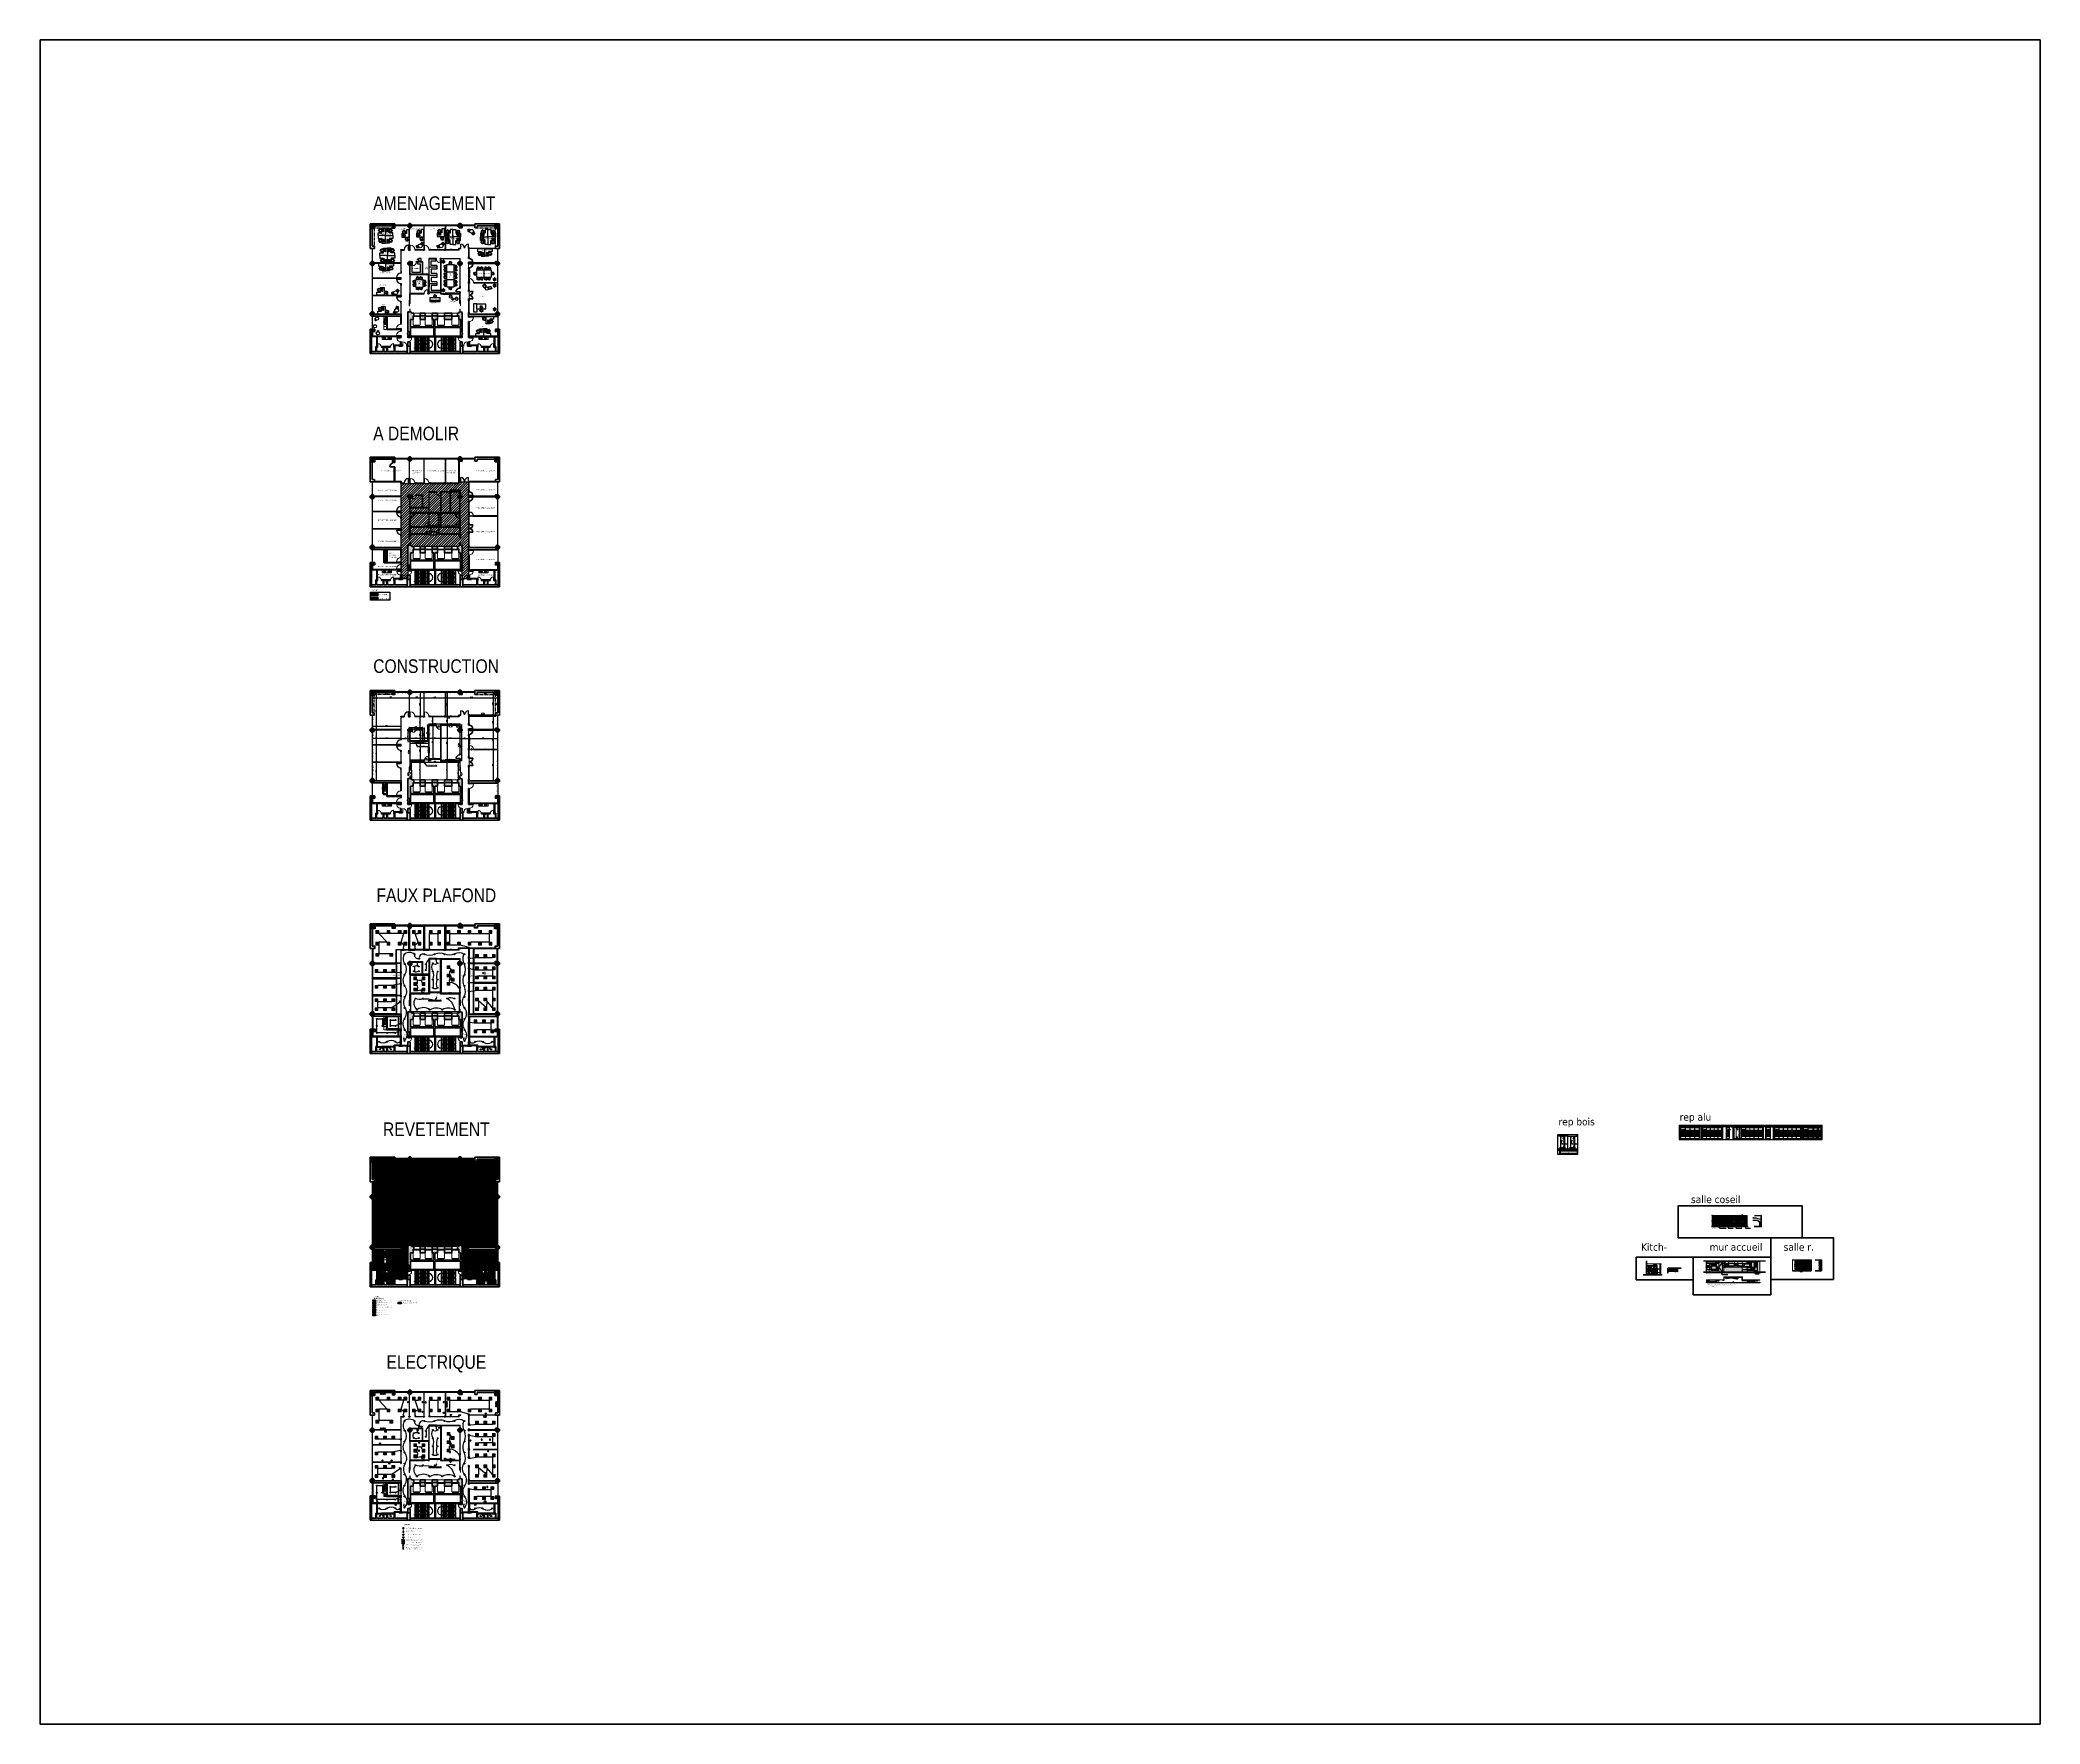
# Model space of a CAD drawing. Header units: millimetres. Extents: x 253 to 682, y -1208 to -847.
import ezdxf
from ezdxf.enums import TextEntityAlignment as Align

# ---------------------------------------------------------------- set-up
doc = ezdxf.new("R2010")
doc.units = ezdxf.units.MM
doc.header["$LTSCALE"] = 10
doc.header["$MEASUREMENT"] = 0
doc.header["$PDMODE"] = 35
for name, pattern in [('AXES', [2, 1.25, -0.25, 0.25, -0.25]), ('CACHE', [0.375, 0.25, -0.125]), ('CACHE2', [0.1875, 0.125, -0.0625]), ('HIDDEN', [0.375, 0.25, -0.125])]:
    doc.linetypes.add(name, pattern=pattern)
doc.layers.add('a construire', color=7, linetype='Continuous', true_color=0xe60000)
doc.layers.add('a demolir', color=7, linetype='Continuous', true_color=0xfcb91d)
for name, color, linetype in [('COTATION', 203, 'Continuous'), ('CUCINA_prospetto', 175, 'Continuous'), ('Electricite', 224, 'Continuous'), ('Escalier', 241, 'Continuous'), ('FAU__Pl', 143, 'Continuous'), ('HACHURE', 252, 'Continuous'), ('hachures', 251, 'Continuous'), ('Mobilier', 154, 'Continuous'), ('plante', 64, 'Continuous'), ('POT', 7, 'Continuous'), ('RETOMBE', 42, 'HIDDEN'), ('rev sol', 253, 'Continuous'), ('REV-C', 251, 'Continuous'), ('sanetaire', 4, 'Continuous'), ('Sanitaire', 4, 'Continuous'), ('SANITAIRES', 4, 'Continuous'), ('texe', 1, 'Continuous'), ('TEXTE', 1, 'Continuous'), ('TREE', 84, 'Continuous')]:
    doc.layers.add(name, color=color, linetype=linetype)
for name, color, linetype, lineweight in [('ECLAIRAGE', 222, 'Continuous', 13), ('faux  plafond', 143, 'Continuous', 9), ('men-porte', 30, 'Continuous', 5), ('Men_porte', 30, 'Continuous', 5), ('MUR', 5, 'Continuous', 50), ('mur-bas', 190, 'Continuous', 20), ('PROJECTION', 42, 'CACHE2', 13), ('SANIT', 8, 'Continuous', 0)]:
    doc.layers.add(name, color=color, linetype=linetype, lineweight=lineweight)
doc.layers.add('hachures++', color=7, linetype='Continuous', lineweight=5, true_color=0xa8a8a8)
doc.styles.add('nouveau cartouche', font='ARIALN.TTF')
doc.styles.get("Standard").update_dxf_attribs({"font": 'txt.shx'})
doc.styles.add('Verdana', font='verdana.ttf')
doc.dimstyles.new('cote 50', dxfattribs={"dimtxt": 0.08, "dimasz": 0.0705, "dimexe": 0.2, "dimexo": 0.6, "dimgap": 0.02, "dimtad": 1, "dimdec": 0, "dimlfac": 100, "dimzin": 5, "dimdsep": 46, "dimtxsty": 'Standard', "dimblk1": 'DIM', "dimblk2": 'DIM', "dimsah": 1, "dimcen": 0.0455, "dimdle": 0.1, "dimse1": 1, "dimse2": 1, "dimclrt": 256, "dimadec": 0, "dimazin": 0, "dimtfac": 1, "dimtdec": 0, "dimtmove": 2, "dimatfit": 3, "dimldrblk": 'DIM', "dimfxl": 1, "dimtolj": 1, "dimtzin": 0, "dimarcsym": 0})
doc.dimstyles.new('Cote Executiopn', dxfattribs={"dimtxt": 0.15, "dimasz": 0.085, "dimexe": 0.2, "dimexo": 0.6, "dimgap": 0.02, "dimtad": 1, "dimdec": 0, "dimlfac": 100, "dimzin": 5, "dimdsep": 46, "dimtxsty": 'Standard', "dimblk1": 'DIM', "dimblk2": 'DIM', "dimsah": 1, "dimcen": 0.05, "dimdle": 0.1, "dimse1": 1, "dimse2": 1, "dimclrt": 256, "dimadec": 0, "dimazin": 0, "dimtfac": 1, "dimtdec": 0, "dimtmove": 2, "dimatfit": 3, "dimldrblk": 'DIM', "dimfxl": 1, "dimtolj": 1, "dimtzin": 0, "dimarcsym": 0})
doc.dimstyles.new('Cote(1 20)', dxfattribs={"dimtxt": 0.045, "dimasz": 0.02, "dimexe": 0.2, "dimexo": 0.6, "dimgap": 0.01, "dimtad": 1, "dimdec": 0, "dimlfac": 100, "dimzin": 5, "dimdsep": 46, "dimtxsty": 'Standard', "dimblk1": 'DIM', "dimblk2": 'DIM', "dimsah": 1, "dimcen": 0.05, "dimdle": 0.1, "dimse1": 1, "dimse2": 1, "dimclrt": 256, "dimadec": 0, "dimazin": 0, "dimtfac": 1, "dimtdec": 0, "dimtmove": 2, "dimatfit": 3, "dimldrblk": 'DIM', "dimfxl": 1, "dimtolj": 1, "dimtzin": 0, "dimarcsym": 0})
pattern_1 = [(315, (290704.83289, 332835.75672), (0.053033008589, 0.053033008589), [])]
pattern_2 = [(37.5, (290654.832887, 332835.756721), (-0.0006299335811, 0.01926823769013), [0, -0.0152, 0, -0.017, 0, -0.01625]), (7.5, (290654.832887, 332835.75672), (0.0176977670527, 0.0282214606523), [0, -0.0082, 0, -0.0137, 0, -0.00525]), (327.5, (290654.820587, 332835.756721), (0.0311414186175, 5.65905354e-05), [0, -0.005, 0, -0.018, 0, -0.0235]), (317.5, (290654.820587, 332835.75672), (0.0300612660457, 0.0087767556493), [0, -0.0025, 0, -0.0118, 0, -0.0135])]
pattern_3 = [(45, (290654.832887, 332835.756721), (-0.00883883476483, 0.00883883476483), [])]
pattern_4 = [(315, (1110.29909, 345.88169), (0.176776695, 0.176776695), []), (45, (1110.29909, 345.88169), (-0.176776695, 0.176776695), [])]
pattern_5 = [(315, (1110.26909, 330.30169), (0.176776695, 0.176776695), []), (45, (1110.26909, 330.30169), (-0.176776695, 0.176776695), [])]
pattern_6 = [(315, (332835.75672, -290754.83289), (0.08838834765, 0.08838834765), [])]
pattern_7 = [(0, (838.59185, 113.8055), (0, 0.125), []), (45, (838.59185, 113.8055), (-0.25, 0.25), [0.1767767, -0.35355339])]
pattern_8 = [(315, (290754.83289, 332835.75672), (0.1767766953, 0.1767766953), []), (45, (290754.83289, 332835.75672), (-0.1767766953, 0.1767766953), [])]
pattern_9 = [(45, (290606.838652, 332635.756721), (-0.00883883476483, 0.00883883476483), [])]
pattern_10 = [(37.5, (290654.491627, 332835.75672), (-0.0018898007433, 0.0578047130704), [0, -0.0456, 0, -0.051, 0, -0.04875]), (7.5, (290654.49163, 332835.75672), (0.053093301158, 0.084664381957), [0, -0.0246, 0, -0.0411, 0, -0.01575]), (327.5, (290654.454727, 332835.75672), (0.0934242558525, 0.000169771606), [0, -0.015, 0, -0.054, 0, -0.0705]), (317.5, (290654.45473, 332835.75672), (0.090183798137, 0.026330266948), [0, -0.0075, 0, -0.0354, 0, -0.0405])]
pattern_11 = [(45, (290654.83289, 332835.75672), (0.169705627485, 0.45254833996), [3, -0.4, 1, -0.2]), (45, (290654.95027, 332836.01552), (-0.32951176003, 0.04666904756), [0.6, -0.066, 1.2, -0.15]), (45, (290654.78339, 332835.94764), (0.640638743755, 0.830143361113), [1.6, -0.28, 0.8, -0.2])]
pattern_12 = [(315, (290654.832887, 332835.75672), (0.053033008589, -1e-17), [0.0375, -0.0375])]
pattern_13 = [(45, (290654.832887, 332835.75672), (3e-18, 0.053033008589), [0.0375, -0.0375])]
pattern_14 = [(0, (290888.44807, 332615.84924), (0.22, 0.1), [1.5, -0.2, 0.5, -0.1]), (0, (290888.58107, 332615.89924), (-0.1, 0.133), [0.3, -0.033, 0.6, -0.075]), (0, (290888.49807, 332615.93424), (0.52, 0.067), [0.8, -0.14, 0.4, -0.1])]

# ---------------------------------------------------------------- blocks, each defined once
blk = doc.blocks.new('A$C091A745A')
at = {"layer": 'Men_porte'}
for p, q in [((0, 0.1), (0, 0)), ((0.07, 0.1), (0, 0.1)), ((0, 0), (0.07, 0)), ((0.07, 0), (0.07, 0.1)), ((0.82, 0.85), (0.8, 0.85)), ((0.8, 0.85), (0.8, 0.1)), ((0.82, 0.1), (0.8, 0.1)), ((0.82, 0.1), (0.82, 0.85)), ((0.82, 0), (0.82, 0.1)), ((0.82, 0.1), (0.89, 0.1)), ((0.89, 0), (0.82, 0)), ((0.89, 0.1), (0.89, 0))]:
    blk.add_line(p, q, dxfattribs=at)
blk.add_arc((0.82, 0.1), 0.753, 90.5347, 179.7782, dxfattribs=at)
blk = doc.blocks.new('LA-JA')
at = {"layer": 'SANITAIRES'}
for centre, radius in [((-0.1, -0.09), 0.015), ((0, -0.19), 0.0375), ((0, -0.08), 0.0175), ((0, -0.19), 0.023), ((0.1, -0.09), 0.015)]:
    blk.add_circle(centre, radius, dxfattribs=at)
for centre, radius, start, end in [((0, -0.35), 0.352, 90, 112.7144), ((0, -0.35), 0.352, 67.2856, 90), ((-0.02, -0.28), 0.258, 172.5047, 172.5047), ((-0.04, -0.24), 0.235, 112.7144, 180), ((-0.02, -0.28), 0.258, 112.1793, 169.0033), ((-0.08, -0.24), 0.2, 180, 230.9171), ((-0.11, -0.26), 0.121, 110.3585, 207.069), ((0.02, -0.28), 0.258, 7.4953, 7.4953), ((-0.08, -0.24), 0.16, 207.069, 230.9171), ((0, -0.15), 0.327, 230.9171, 270), ((0, -0.15), 0.287, 230.9171, 270), ((0, -0.57), 0.45, 90, 110.3585), ((0, -0.35), 0.336, 90, 111.2533), ((0, -0.35), 0.336, 68.7467, 90), ((0, -0.57), 0.45, 69.6415, 90), ((0, -0.15), 0.287, 270, 309.0829), ((0, -0.15), 0.327, 270, 309.0829), ((0.02, -0.28), 0.258, 10.9967, 67.8207), ((0.04, -0.24), 0.235, 0, 67.2856), ((0.11, -0.26), 0.121, 332.931, 69.6415), ((0.08, -0.24), 0.16, 309.0829, 332.931), ((0.08, -0.24), 0.2, 309.0829, 0)]:
    blk.add_arc(centre, radius, start, end, dxfattribs=at)
blk = doc.blocks.new('LAV')
blk.add_blockref('LA-JA', (0, 0.3))
blk = doc.blocks.new('ENCIMERA')
at = {"layer": 'SANIT', "ltscale": 0.5}
blk.add_blockref('LAV', (0, -0.07), dxfattribs=at)
blk = doc.blocks.new('treee')
at = {"layer": 'mur-bas', "ltscale": 2}
for p, q in [((0.6, 0), (0, 0)), ((0.6, -2), (0.6, 0)), ((0.6, -2), (0, -2))]:
    blk.add_line(p, q, dxfattribs=at)
at = {"layer": 'sanetaire', "ltscale": 0.5, "rotation": 90}
for p in [(0.31, -0.52), (0.31, -1.5)]:
    blk.add_blockref('ENCIMERA', p, dxfattribs=at)
blk = doc.blocks.new('etetetetet555')
at = {"layer": 'Sanitaire'}
for p, q in [((0.05, -0.44), (0.12, -0.44)), ((0.05, -0.44), (0.05, -0.44)), ((0.12, -0.44), (0.05, -0.44)), ((0.06, -0.15), (0.06, -0.16)), ((0.12, -0.15), (0.06, -0.15)), ((0.06, -0.16), (0.12, -0.16)), ((0.12, -0.16), (0.12, -0.15)), ((0.12, -0.44), (0.12, -0.44)), ((0.18, -0.03), (0.17, -0.03)), ((0.17, -0.03), (0.17, -0.1)), ((0.17, -0.1), (0.18, -0.1)), ((0.18, -0.19), (0.17, -0.19)), ((0.17, -0.19), (0.17, -0.26)), ((0.17, -0.26), (0.18, -0.26)), ((0.18, -0.31), (0.17, -0.31)), ((0.17, -0.31), (0.17, -0.38)), ((0.17, -0.38), (0.18, -0.38)), ((0.18, -0.49), (0.17, -0.49)), ((0.17, -0.49), (0.17, -0.56)), ((0.17, -0.56), (0.18, -0.56)), ((0.18, -0.1), (0.18, -0.03)), ((0.18, -0.26), (0.18, -0.19)), ((0.18, -0.38), (0.18, -0.31)), ((0.18, -0.56), (0.18, -0.49)), ((0.22, -0.15), (0.22, -0.16)), ((0.29, -0.15), (0.22, -0.15)), ((0.22, -0.16), (0.29, -0.16)), ((0.23, -0.44), (0.3, -0.44)), ((0.23, -0.44), (0.23, -0.44)), ((0.3, -0.44), (0.23, -0.44)), ((0.29, -0.16), (0.29, -0.15)), ((0.3, -0.44), (0.3, -0.44)), ((0.42, -0.14), (0.42, -0.15)), ((0.49, -0.14), (0.42, -0.14)), ((0.42, -0.15), (0.49, -0.15)), ((0.49, -0.15), (0.49, -0.14)), ((0.54, -0.03), (0.54, -0.03)), ((0.54, -0.1), (0.54, -0.03)), ((0.54, -0.03), (0.54, -0.1)), ((0.54, -0.1), (0.54, -0.1)), ((0.54, -0.19), (0.54, -0.19)), ((0.54, -0.26), (0.54, -0.19)), ((0.54, -0.19), (0.54, -0.26)), ((0.54, -0.26), (0.54, -0.26)), ((0.59, -0.14), (0.59, -0.15)), ((0.65, -0.14), (0.59, -0.14)), ((0.59, -0.15), (0.65, -0.15)), ((0.65, -0.15), (0.65, -0.14))]:
    blk.add_line(p, q, dxfattribs=at)
for points in [[(0.7, -0.6), (0.7, 0), (0, 0), (0, -0.6)], [(0.68, -0.58), (0.68, -0.02), (0.02, -0.02), (0.02, -0.58)], [(0.15, -0.62), (0.19, -0.62), (0.19, -0.6), (0.15, -0.6)], [(0.21, -0.62), (0.25, -0.62), (0.25, -0.6), (0.21, -0.6)], [(0.27, -0.62), (0.31, -0.62), (0.31, -0.6), (0.27, -0.6)], [(0.4, -0.62), (0.44, -0.62), (0.44, -0.6), (0.4, -0.6)], [(0.54, -0.62), (0.58, -0.62), (0.58, -0.6), (0.54, -0.6)]]:
    blk.add_lwpolyline(points, close=True, dxfattribs=at)
for centre, radius in [((0.18, -0.44), 0.0917), ((0.18, -0.16), 0.0801), ((0.18, -0.43), 0.0464), ((0.17, -0.15), 0.0236), ((0.54, -0.14), 0.0801), ((0.54, -0.45), 0.0626), ((0.54, -0.45), 0.0554), ((0.54, -0.14), 0.0186), ((0.54, -0.45), 0.00649)]:
    blk.add_circle(centre, radius, dxfattribs=at)
blk = doc.blocks.new('zrzerer')
at = {"layer": 'Sanitaire', "extrusion": (0, 0, -1)}
for p, q in [((0, 0), (0, -0.35)), ((0, 0), (0.5, 0)), ((0.38, 0), (0.38, -0.05)), ((0.5, 0), (0.5, -0.35)), ((0.03, -0.14), (0.03, -0.35)), ((0.04, -0.14), (0.04, -0.35)), ((0.12, 0), (0.12, -0.05)), ((0.38, -0.05), (0.12, -0.05)), ((0.38, -0.07), (0.12, -0.07)), ((0.38, -0.42), (0.12, -0.42)), ((0.38, -0.44), (0.12, -0.44)), ((0.38, -0.47), (0.12, -0.47)), ((0.17, -0.01), (0.33, -0.01)), ((0.17, -0.01), (0.17, -0.05)), ((0.33, -0.05), (0.17, -0.05)), ((0.33, -0.01), (0.33, -0.05)), ((0.45, -0.14), (0.45, -0.35)), ((0.47, -0.14), (0.47, -0.35))]:
    blk.add_line(p, q, dxfattribs=at)
for centre, radius in [((-0.25, -0.14), 0.0346), ((-0.25, -0.14), 0.025), ((-0.25, -0.03), 0.0117), ((-0.45, -0.03), 0.0173)]:
    blk.add_circle(centre, radius, dxfattribs=at)
for centre, radius, start, end in [((-0.12, -0.35), 0.122, 270, 360), ((-0.12, -0.14), 0.091, 360, 90), ((-0.12, -0.35), 0.091, 270, 360), ((-0.12, -0.14), 0.078, 360, 90), ((-0.12, -0.35), 0.078, 270, 360), ((-0.38, -0.14), 0.091, 90, 180), ((-0.38, -0.14), 0.078, 90, 180), ((-0.38, -0.35), 0.122, 180, 270), ((-0.38, -0.35), 0.091, 180, 270), ((-0.38, -0.35), 0.078, 180, 270)]:
    blk.add_arc(centre, radius, start, end, dxfattribs=at)
blk = doc.blocks.new('A$C71B95275')
at = {"layer": 'Mobilier', "linetype": 'Continuous'}
for p, q in [((-0.34, 0.44), (-0.36, 0.4)), ((-0.31, 0.38), (-0.36, 0.4)), ((-0.31, 0.43), (-0.34, 0.44)), ((-0.34, 0.44), (-0.34, 0.44)), ((-0.32, 0.43), (-0.33, 0.39)), ((-0.33, 0.39), (-0.33, 0.39)), ((-0.32, 0.43), (-0.32, 0.43)), ((-0.31, 0.43), (-0.31, 0.13)), ((-0.31, 0.43), (-0.31, 0.43)), ((-0.25, 0.43), (-0.31, 0.43)), ((-0.31, 0.13), (-0.25, 0.13)), ((-0.25, 0.13), (-0.25, 0.43)), ((-0.24, 0.4), (-0.25, 0.41)), ((-0.24, 0.36), (-0.25, 0.36)), ((-0.23, 0.47), (-0.23, 0.02)), ((-0.22, 0.46), (-0.22, 0.51)), ((-0.21, 0.51), (-0.21, 0.45)), ((-0.21, 0), (0.21, 0)), ((-0.05, 0.56), (-0.05, 0.66)), ((0, 0.66), (-0.05, 0.66)), ((0, 0.64), (-0.05, 0.64)), ((0, 0.57), (0, 0.66)), ((0.2, 0.51), (0.21, 0.45)), ((0.22, 0.46), (0.22, 0.51)), ((0.23, 0.47), (0.23, 0.02)), ((0.24, 0.41), (0.25, 0.41)), ((0.24, 0.36), (0.25, 0.36)), ((0.25, 0.13), (0.25, 0.43)), ((0.25, 0.43), (0.31, 0.43)), ((0.25, 0.13), (0.31, 0.13)), ((0.34, 0.44), (0.31, 0.43)), ((0.31, 0.43), (0.31, 0.13)), ((0.31, 0.38), (0.36, 0.4)), ((0.33, 0.39), (0.32, 0.43)), ((0.36, 0.4), (0.34, 0.44))]:
    blk.add_line(p, q, dxfattribs=at)
for centre, radius, start, end in [((-0.21, 0.47), 0.02, 102.1178, 179.9693), ((-0.21, 0.02), 0.02, 180, 270), ((-0.21, 0.52), 0.0139, 73.266, 284.3437), ((-0.21, 0.46), 0.00882, 170.4171, 282.3661), ((0, -0.15), 0.692, 72.7856, 107.2272), ((0, -0.15), 0.641, 71.0624, 108.9542), ((0, -0.15), 0.718, 73.4315, 106.5521), ((0.21, 0.52), 0.0139, 255.6431, 106.7208), ((0.21, 0.46), 0.00882, 257.6207, 9.5698), ((0.21, 0.02), 0.02, 270, 0), ((0.21, 0.47), 0.02, 0.031, 78.6402), ((0.21, 0.47), 0.02, 0.031, 78.6402)]:
    blk.add_arc(centre, radius, start, end, dxfattribs=at)
blk = doc.blocks.new('BUREEAU SOTHERMA SEUL')
at = {"layer": 'Mobilier', "linetype": 'Continuous'}
for p, q in [((854.05, 199.52), (854.03, 199.52)), ((854.03, 199.52), (854.03, 199.08)), ((854.05, 199.08), (854.03, 199.08)), ((854.05, 199.58), (854.05, 199.02)), ((854.1, 199.58), (854.05, 199.58)), ((854.1, 199.02), (854.05, 199.02)), ((854.1, 199.58), (854.1, 199.02)), ((854.23, 199.03), (854.23, 199.57)), ((854.23, 199.57), (854.41, 199.57)), ((854.23, 199.03), (854.41, 199.03)), ((854.28, 199.55), (854.39, 199.55)), ((854.28, 199.42), (854.28, 199.55)), ((854.28, 199.42), (854.39, 199.42)), ((854.28, 199.4), (854.39, 199.4)), ((854.28, 199.05), (854.28, 199.4)), ((854.28, 199.05), (854.39, 199.05)), ((854.39, 199.42), (854.39, 199.55)), ((854.39, 199.05), (854.39, 199.4)), ((854.41, 199.03), (854.41, 199.57))]:
    blk.add_line(p, q, dxfattribs=at)
for points in [[(854.57, 199.8), (854.57, 198.8), (853.77, 198.8), (853.77, 200.4), (854.57, 200.4)], [(854.57, 200.4), (855.37, 200.4), (855.37, 199.8), (854.57, 199.8)]]:
    blk.add_lwpolyline(points, dxfattribs=at)
at = {"layer": 'Mobilier', "linetype": 'Continuous', "extrusion": (0, 0, -1), "zscale": -1, "rotation": 90}
blk.add_blockref('A$C71B95275', (-854.62, 199.3), dxfattribs=at)
blk = doc.blocks.new('chaise')
at = {"layer": 'Mobilier'}
for p, q in [((189.79, -15.47), (189.79, -15.74)), ((189.81, -15.47), (189.79, -15.47)), ((189.81, -15.74), (189.79, -15.74)), ((189.81, -15.74), (189.81, -15.47)), ((189.87, -15.84), (190.23, -15.84)), ((190.27, -15.78), (190.27, -15.65)), ((190.28, -15.74), (190.28, -15.47)), ((190.28, -15.47), (190.3, -15.47)), ((190.3, -15.74), (190.28, -15.74)), ((190.3, -15.47), (190.3, -15.74))]:
    blk.add_line(p, q, dxfattribs=at)
for points in [[(190.04, -15.22, 0.000357), (190.04, -15.22, 0.053044), (189.88, -15.23, 0.091175), (189.82, -15.26, 0.236978), (189.8, -15.3), (189.8, -15.39, 0.47853), (189.84, -15.42, -0.054863), (190.04, -15.4, -0.054863)], [(190.04, -15.22, 0.000357), (190.04, -15.22, 0.053044), (189.88, -15.23, 0.091175), (189.82, -15.26, 0.236978), (189.8, -15.3), (189.8, -15.39, 0.47853), (189.84, -15.42, -0.054863), (190.04, -15.4, -0.054863)], [(190.04, -15.4, 0.050519), (189.86, -15.42, 0.341556), (189.82, -15.47), (189.81, -15.65), (189.81, -15.78)], [(190.04, -15.22, -0.000357), (190.05, -15.22, -0.053044), (190.21, -15.23, -0.091175), (190.27, -15.26, -0.236978), (190.29, -15.3), (190.29, -15.39, -0.47853), (190.25, -15.42, 0.054863), (190.05, -15.4, 0.054863)], [(190.04, -15.22, -0.000357), (190.05, -15.22, -0.053044), (190.21, -15.23, -0.091175), (190.27, -15.26, -0.236978), (190.29, -15.3), (190.29, -15.39, -0.47853), (190.25, -15.42, 0.054863), (190.05, -15.4, 0.054863)], [(190.04, -15.4, -0.050519), (190.23, -15.42, -0.341556), (190.27, -15.47), (190.27, -15.65)], [(190.04, -15.4, -0.050519), (190.23, -15.42, -0.341556), (190.27, -15.47), (190.27, -15.65)]]:
    blk.add_lwpolyline(points, format="xyb", dxfattribs=at)
for centre, start, end in [((189.87, -15.78), 180, 270), ((190.21, -15.78), 270, 0)]:
    blk.add_arc(centre, 0.06, start, end, dxfattribs=at)
blk = doc.blocks.new('BUREAU SOTHERMA')
at = {"layer": 'Mobilier', "linetype": 'Continuous'}
for p, q in [((845.91, 225.75), (845.91, 225.7)), ((846.47, 225.75), (845.91, 225.75)), ((846.47, 225.7), (845.91, 225.7)), ((845.92, 226.06), (846.46, 226.06)), ((845.92, 225.88), (845.92, 226.06)), ((845.92, 225.88), (846.46, 225.88)), ((845.94, 225.92), (845.94, 226.04)), ((845.94, 226.04), (846.29, 226.04)), ((845.94, 225.92), (846.29, 225.92)), ((845.97, 225.7), (845.97, 225.68)), ((846.41, 225.68), (845.97, 225.68)), ((846.29, 225.92), (846.29, 226.04)), ((846.31, 225.92), (846.31, 226.04)), ((846.31, 226.04), (846.44, 226.04)), ((846.31, 225.92), (846.44, 225.92)), ((846.41, 225.7), (846.41, 225.68)), ((846.44, 225.92), (846.44, 226.04)), ((846.46, 225.88), (846.46, 226.06)), ((846.47, 225.75), (846.47, 225.7))]:
    blk.add_line(p, q, dxfattribs=at)
for points in [[(846.69, 226.22), (845.69, 226.22), (845.69, 225.42), (847.29, 225.42), (847.29, 226.22)], [(847.29, 226.22), (847.29, 227.02), (846.69, 227.02), (846.69, 226.22)]]:
    blk.add_lwpolyline(points, dxfattribs=at)
at = {"layer": 'COTATION', "xscale": -1, "rotation": 198.1145937801572}
blk.add_blockref('chaise', (670.99, 151.1), dxfattribs=at)
at = {"layer": 'Mobilier', "linetype": 'Continuous'}
blk.add_blockref('A$C71B95275', (846.19, 226.26), dxfattribs=at)
blk = doc.blocks.new('ch dgg')
at = {"layer": 'Mobilier'}
for points in [[(-0.3, 0), (0.3, 0), (0.3, 0.575), (-0.3, 0.575)], [(-0.225, 0.075), (0.225, 0.075), (0.225, 0.575), (-0.225, 0.575)]]:
    blk.add_lwpolyline(points, close=True, dxfattribs=at)
blk = doc.blocks.new('table invité')
at = {"layer": 'Mobilier'}
for p, q in [((0.22, 0.6), (0.03, 0.41)), ((0.03, 0.41), (0.04, 0.4)), ((0.05, 0.4), (0.24, 0.59)), ((0.05, 0.4), (0.11, 0.45)), ((0.24, 0.59), (0.22, 0.6)), ((0.39, 0.08), (0.57, 0.26)), ((0.59, 0.24), (0.4, 0.05)), ((0.57, 0.26), (0.59, 0.24)), ((-0.36, -0.52), (-0.31, -0.26)), ((-0.34, -0.53), (-0.36, -0.52)), ((-0.29, -0.28), (-0.34, -0.53)), ((0.18, -0.36), (0.12, -0.62)), ((0.12, -0.62), (0.15, -0.63)), ((0.15, -0.63), (0.2, -0.36)), ((0.17, -0.36), (0.15, -0.44)), ((0.2, -0.36), (0.19, -0.35))]:
    blk.add_line(p, q, dxfattribs=at)
for points in [[(0.45, 0.47, 0.050519), (0.31, 0.58, 0.341556), (0.25, 0.58), (0.11, 0.45)], [(0.45, 0.47, 0.050519), (0.31, 0.58, 0.341556), (0.25, 0.58), (0.11, 0.45)], [(0.58, 0.6, 0.000357), (0.58, 0.6, 0.053044), (0.45, 0.71, 0.091175), (0.4, 0.73, 0.236978), (0.35, 0.71), (0.29, 0.64, 0.47853), (0.29, 0.6, -0.054863), (0.45, 0.47, -0.054863)], [(0.58, 0.6, 0.000357), (0.58, 0.6, 0.053044), (0.45, 0.71, 0.091175), (0.4, 0.73, 0.236978), (0.35, 0.71), (0.29, 0.64, 0.47853), (0.29, 0.6, -0.054863), (0.45, 0.47, -0.054863)], [(0.45, 0.47, -0.050519), (0.56, 0.32, -0.341556), (0.56, 0.26), (0.44, 0.13), (0.39, 0.08)], [(0.58, 0.6, -0.000357), (0.58, 0.6, -0.053044), (0.69, 0.47, -0.091175), (0.71, 0.41, -0.236978), (0.7, 0.37), (0.63, 0.3, -0.47853), (0.58, 0.31, 0.054863), (0.45, 0.47, 0.054863)], [(0.58, 0.6, -0.000357), (0.58, 0.6, -0.053044), (0.69, 0.47, -0.091175), (0.71, 0.41, -0.236978), (0.7, 0.37), (0.63, 0.3, -0.47853), (0.58, 0.31, 0.054863), (0.45, 0.47, 0.054863)], [(-0.16, -0.82, -0.000357), (-0.16, -0.82, -0.053044), (-0.32, -0.77, -0.091175), (-0.37, -0.73, -0.236978), (-0.38, -0.69), (-0.36, -0.6, -0.47853), (-0.32, -0.58, 0.054863), (-0.12, -0.64, 0.054863)], [(-0.16, -0.82, -0.000357), (-0.16, -0.82, -0.053044), (-0.32, -0.77, -0.091175), (-0.37, -0.73, -0.236978), (-0.38, -0.69), (-0.36, -0.6, -0.47853), (-0.32, -0.58, 0.054863), (-0.12, -0.64, 0.054863)], [(-0.12, -0.64, -0.050519), (-0.29, -0.58, -0.341556), (-0.32, -0.53), (-0.3, -0.35), (-0.28, -0.28)], [(-0.16, -0.82, 0.000357), (-0.16, -0.82, 0.053044), (0.01, -0.84, 0.091175), (0.06, -0.82, 0.236978), (0.09, -0.79), (0.11, -0.7, 0.47853), (0.08, -0.66, -0.054863), (-0.12, -0.64, -0.054863)], [(-0.16, -0.82, 0.000357), (-0.16, -0.82, 0.053044), (0.01, -0.84, 0.091175), (0.06, -0.82, 0.236978), (0.09, -0.79), (0.11, -0.7, 0.47853), (0.08, -0.66, -0.054863), (-0.12, -0.64, -0.054863)], [(-0.12, -0.64, 0.050519), (0.06, -0.65, 0.341556), (0.11, -0.62), (0.15, -0.44)], [(-0.12, -0.64, 0.050519), (0.06, -0.65, 0.341556), (0.11, -0.62), (0.15, -0.44)]]:
    blk.add_lwpolyline(points, format="xyb", dxfattribs=at)
at = {"layer": 'Mobilier', "ltscale": 3}
blk.add_circle((0, 0), 0.4, dxfattribs=at)
blk = doc.blocks.new('stmpante')
at = {"layer": 'Mobilier', "ltscale": 3}
blk.add_lwpolyline([(842.79, 290.97), (843.29, 290.97), (843.29, 291.57), (842.79, 291.57)], close=True, dxfattribs=at)
for points in [[(842.92, 291.57), (842.92, 291.75)], [(842.92, 291.75), (843.15, 291.75)], [(843.15, 291.57), (843.15, 291.75)]]:
    blk.add_lwpolyline(points, dxfattribs=at)
blk = doc.blocks.new('tavolo riunion e consiglio')
at = {"layer": 'Mobilier'}
for p, q in [((845.5, 348.53), (845.77, 348.53)), ((845.5, 348.51), (845.5, 348.53)), ((845.77, 348.51), (845.5, 348.51)), ((845.77, 348.04), (845.5, 348.04)), ((845.5, 348.04), (845.5, 348.01)), ((845.5, 348.01), (845.77, 348.01)), ((845.81, 348.04), (845.68, 348.04)), ((845.77, 348.51), (845.77, 348.53)), ((845.77, 348.01), (845.77, 348.04)), ((846.02, 349.38), (846.02, 349.11)), ((846.04, 349.38), (846.02, 349.38)), ((846.04, 349.11), (846.02, 349.11)), ((846.02, 347.16), (846.02, 347.43)), ((846.04, 347.43), (846.02, 347.43)), ((846.04, 347.16), (846.02, 347.16)), ((846.04, 349.11), (846.04, 349.38)), ((846.04, 347.43), (846.04, 347.16)), ((846.5, 349.07), (846.5, 349.2)), ((846.5, 347.47), (846.5, 347.34)), ((846.51, 349.11), (846.51, 349.38)), ((846.51, 349.38), (846.53, 349.38)), ((846.53, 349.11), (846.51, 349.11)), ((846.51, 347.43), (846.51, 347.16)), ((846.53, 347.43), (846.51, 347.43)), ((846.51, 347.16), (846.53, 347.16)), ((846.53, 349.38), (846.53, 349.11)), ((846.53, 347.16), (846.53, 347.43)), ((846.71, 349.38), (846.71, 349.11)), ((846.74, 349.38), (846.71, 349.38)), ((846.74, 349.11), (846.71, 349.11)), ((846.71, 347.16), (846.71, 347.43)), ((846.74, 347.43), (846.71, 347.43)), ((846.74, 347.16), (846.71, 347.16)), ((846.74, 349.11), (846.74, 349.38)), ((846.74, 347.43), (846.74, 347.16)), ((847.2, 349.11), (847.2, 349.38)), ((847.2, 349.38), (847.23, 349.38)), ((847.2, 349.07), (847.2, 349.2)), ((847.23, 349.11), (847.2, 349.11)), ((847.2, 347.47), (847.2, 347.34)), ((847.2, 347.43), (847.2, 347.16)), ((847.23, 347.43), (847.2, 347.43)), ((847.2, 347.16), (847.23, 347.16)), ((847.23, 349.38), (847.23, 349.11)), ((847.23, 347.16), (847.23, 347.43)), ((847.62, 349.38), (847.62, 349.11)), ((847.64, 349.38), (847.62, 349.38)), ((847.64, 349.11), (847.62, 349.11)), ((847.62, 347.16), (847.62, 347.43)), ((847.64, 347.43), (847.62, 347.43)), ((847.64, 347.16), (847.62, 347.16)), ((847.64, 349.11), (847.64, 349.38)), ((847.64, 347.43), (847.64, 347.16)), ((848.1, 349.07), (848.1, 349.2)), ((848.1, 347.47), (848.1, 347.34)), ((848.11, 349.11), (848.11, 349.38)), ((848.11, 349.38), (848.13, 349.38)), ((848.13, 349.11), (848.11, 349.11)), ((848.11, 347.43), (848.11, 347.16)), ((848.13, 347.43), (848.11, 347.43)), ((848.11, 347.16), (848.13, 347.16)), ((848.13, 349.38), (848.13, 349.11)), ((848.13, 347.16), (848.13, 347.43)), ((848.31, 349.38), (848.31, 349.11)), ((848.34, 349.38), (848.31, 349.38)), ((848.34, 349.11), (848.31, 349.11)), ((848.31, 347.16), (848.31, 347.43)), ((848.34, 347.43), (848.31, 347.43)), ((848.34, 347.16), (848.31, 347.16)), ((848.34, 349.11), (848.34, 349.38)), ((848.34, 347.43), (848.34, 347.16)), ((848.8, 349.11), (848.8, 349.38)), ((848.8, 349.38), (848.83, 349.38)), ((848.8, 349.07), (848.8, 349.2)), ((848.83, 349.11), (848.8, 349.11)), ((848.8, 347.47), (848.8, 347.34)), ((848.8, 347.43), (848.8, 347.16)), ((848.83, 347.43), (848.8, 347.43)), ((848.8, 347.16), (848.83, 347.16)), ((848.83, 349.38), (848.83, 349.11)), ((848.83, 347.16), (848.83, 347.43)), ((849.22, 349.38), (849.22, 349.11)), ((849.24, 349.38), (849.22, 349.38)), ((849.24, 349.11), (849.22, 349.11)), ((849.22, 347.16), (849.22, 347.43)), ((849.24, 347.43), (849.22, 347.43)), ((849.24, 347.16), (849.22, 347.16)), ((849.24, 349.11), (849.24, 349.38)), ((849.24, 347.43), (849.24, 347.16)), ((849.7, 349.07), (849.7, 349.2)), ((849.7, 347.47), (849.7, 347.34)), ((849.71, 349.11), (849.71, 349.38)), ((849.71, 349.38), (849.73, 349.38)), ((849.73, 349.11), (849.71, 349.11)), ((849.71, 347.43), (849.71, 347.16)), ((849.73, 347.43), (849.71, 347.43)), ((849.71, 347.16), (849.73, 347.16)), ((849.73, 349.38), (849.73, 349.11)), ((849.73, 347.16), (849.73, 347.43)), ((849.91, 349.38), (849.91, 349.11)), ((849.94, 349.38), (849.91, 349.38)), ((849.94, 349.11), (849.91, 349.11)), ((849.91, 347.16), (849.91, 347.43)), ((849.94, 347.43), (849.91, 347.43)), ((849.94, 347.16), (849.91, 347.16)), ((849.94, 349.11), (849.94, 349.38)), ((849.94, 347.43), (849.94, 347.16)), ((850.4, 349.11), (850.4, 349.38)), ((850.4, 349.38), (850.43, 349.38)), ((850.4, 349.07), (850.4, 349.2)), ((850.43, 349.11), (850.4, 349.11)), ((850.4, 347.47), (850.4, 347.34)), ((850.4, 347.43), (850.4, 347.16)), ((850.43, 347.43), (850.4, 347.43)), ((850.4, 347.16), (850.43, 347.16)), ((850.43, 349.38), (850.43, 349.11)), ((850.43, 347.16), (850.43, 347.43)), ((850.61, 348.04), (850.74, 348.04)), ((850.64, 348.51), (850.64, 348.53)), ((850.64, 348.51), (850.92, 348.51)), ((850.64, 348.04), (850.92, 348.04)), ((850.64, 348.01), (850.64, 348.04)), ((850.92, 348.01), (850.64, 348.01)), ((850.92, 348.53), (850.65, 348.53)), ((850.92, 348.51), (850.92, 348.53)), ((850.92, 348.04), (850.92, 348.01))]:
    blk.add_line(p, q, dxfattribs=at)
at = {"layer": 'Mobilier', "ltscale": 3}
for p, q in [((845.81, 347.47), (845.81, 349.07)), ((847.41, 349.07), (845.81, 349.07)), ((847.41, 347.47), (845.81, 347.47)), ((847.41, 347.47), (847.41, 349.07)), ((849.01, 349.07), (847.41, 349.07)), ((847.41, 347.47), (847.41, 349.07)), ((849.01, 347.47), (847.41, 347.47)), ((849.01, 347.47), (849.01, 349.07)), ((850.61, 349.07), (849.01, 349.07)), ((849.01, 347.47), (849.01, 349.07)), ((850.61, 347.47), (849.01, 347.47)), ((850.61, 347.47), (850.61, 349.07))]:
    blk.add_line(p, q, dxfattribs=at)
at = {"layer": 'Mobilier'}
for points in [[(845.25, 348.27, -0.000357), (845.25, 348.27, -0.053044), (845.26, 348.44, -0.091175), (845.29, 348.49, -0.236978), (845.33, 348.51), (845.42, 348.51, -0.47853), (845.45, 348.48, 0.054863), (845.43, 348.27, 0.054863)], [(845.25, 348.27, -0.000357), (845.25, 348.27, -0.053044), (845.26, 348.44, -0.091175), (845.29, 348.49, -0.236978), (845.33, 348.51), (845.42, 348.51, -0.47853), (845.45, 348.48, 0.054863), (845.43, 348.27, 0.054863)], [(845.25, 348.27, 0.000357), (845.25, 348.27, 0.053044), (845.26, 348.1, 0.091175), (845.29, 348.05, 0.236978), (845.33, 348.03), (845.42, 348.03, 0.47853), (845.45, 348.07, -0.054863), (845.43, 348.27, -0.054863)], [(845.25, 348.27, 0.000357), (845.25, 348.27, 0.053044), (845.26, 348.1, 0.091175), (845.29, 348.05, 0.236978), (845.33, 348.03), (845.42, 348.03, 0.47853), (845.45, 348.07, -0.054863), (845.43, 348.27, -0.054863)], [(845.43, 348.27, -0.050519), (845.45, 348.45, -0.341556), (845.5, 348.49), (845.68, 348.5), (845.81, 348.5)], [(845.43, 348.27, 0.050519), (845.45, 348.09, 0.341556), (845.5, 348.05), (845.68, 348.04)], [(845.43, 348.27, 0.050519), (845.45, 348.09, 0.341556), (845.5, 348.05), (845.68, 348.04)], [(846.27, 349.63, 0.000357), (846.27, 349.63, 0.053044), (846.11, 349.62, 0.091175), (846.05, 349.59, 0.236978), (846.03, 349.55), (846.03, 349.46, 0.47853), (846.07, 349.43, -0.054863), (846.27, 349.45, -0.054863)], [(846.27, 349.63, 0.000357), (846.27, 349.63, 0.053044), (846.11, 349.62, 0.091175), (846.05, 349.59, 0.236978), (846.03, 349.55), (846.03, 349.46, 0.47853), (846.07, 349.43, -0.054863), (846.27, 349.45, -0.054863)], [(846.27, 349.45, 0.050519), (846.09, 349.43, 0.341556), (846.05, 349.38), (846.04, 349.2), (846.04, 349.07)], [(846.27, 347.1, -0.050519), (846.09, 347.11, -0.341556), (846.05, 347.16), (846.04, 347.34), (846.04, 347.47)], [(846.27, 349.63, -0.000357), (846.28, 349.63, -0.053044), (846.44, 349.62, -0.091175), (846.5, 349.59, -0.236978), (846.52, 349.55), (846.52, 349.46, -0.47853), (846.48, 349.43, 0.054863), (846.28, 349.45, 0.054863)], [(846.27, 349.63, -0.000357), (846.28, 349.63, -0.053044), (846.44, 349.62, -0.091175), (846.5, 349.59, -0.236978), (846.52, 349.55), (846.52, 349.46, -0.47853), (846.48, 349.43, 0.054863), (846.28, 349.45, 0.054863)], [(846.27, 349.45, -0.050519), (846.46, 349.43, -0.341556), (846.5, 349.38), (846.5, 349.2)], [(846.27, 349.45, -0.050519), (846.46, 349.43, -0.341556), (846.5, 349.38), (846.5, 349.2)], [(846.27, 347.1, 0.050519), (846.46, 347.11, 0.341556), (846.5, 347.16), (846.5, 347.34)], [(846.27, 347.1, 0.050519), (846.46, 347.11, 0.341556), (846.5, 347.16), (846.5, 347.34)], [(846.97, 349.63, 0.000357), (846.97, 349.63, 0.053044), (846.8, 349.62, 0.091175), (846.75, 349.59, 0.236978), (846.73, 349.55), (846.73, 349.46, 0.47853), (846.77, 349.43, -0.054863), (846.97, 349.45, -0.054863)], [(846.97, 349.63, 0.000357), (846.97, 349.63, 0.053044), (846.8, 349.62, 0.091175), (846.75, 349.59, 0.236978), (846.73, 349.55), (846.73, 349.46, 0.47853), (846.77, 349.43, -0.054863), (846.97, 349.45, -0.054863)], [(846.97, 349.45, 0.050519), (846.79, 349.43, 0.341556), (846.75, 349.38), (846.74, 349.2), (846.74, 349.07)], [(846.97, 347.1, -0.050519), (846.79, 347.11, -0.341556), (846.75, 347.16), (846.74, 347.34), (846.74, 347.47)], [(846.97, 349.63, -0.000357), (846.97, 349.63, -0.053044), (847.14, 349.62, -0.091175), (847.19, 349.59, -0.236978), (847.21, 349.55), (847.21, 349.46, -0.47853), (847.17, 349.43, 0.054863), (846.97, 349.45, 0.054863)], [(846.97, 349.63, -0.000357), (846.97, 349.63, -0.053044), (847.14, 349.62, -0.091175), (847.19, 349.59, -0.236978), (847.21, 349.55), (847.21, 349.46, -0.47853), (847.17, 349.43, 0.054863), (846.97, 349.45, 0.054863)], [(846.97, 349.45, -0.050519), (847.15, 349.43, -0.341556), (847.19, 349.38), (847.2, 349.2)], [(846.97, 349.45, -0.050519), (847.15, 349.43, -0.341556), (847.19, 349.38), (847.2, 349.2)], [(846.97, 347.1, 0.050519), (847.15, 347.11, 0.341556), (847.19, 347.16), (847.2, 347.34)], [(846.97, 347.1, 0.050519), (847.15, 347.11, 0.341556), (847.19, 347.16), (847.2, 347.34)], [(847.87, 349.63, 0.000357), (847.87, 349.63, 0.053044), (847.71, 349.62, 0.091175), (847.65, 349.59, 0.236978), (847.63, 349.55), (847.63, 349.46, 0.47853), (847.67, 349.43, -0.054863), (847.87, 349.45, -0.054863)], [(847.87, 349.63, 0.000357), (847.87, 349.63, 0.053044), (847.71, 349.62, 0.091175), (847.65, 349.59, 0.236978), (847.63, 349.55), (847.63, 349.46, 0.47853), (847.67, 349.43, -0.054863), (847.87, 349.45, -0.054863)], [(847.87, 349.45, 0.050519), (847.69, 349.43, 0.341556), (847.65, 349.38), (847.64, 349.2), (847.64, 349.07)], [(847.87, 347.1, -0.050519), (847.69, 347.11, -0.341556), (847.65, 347.16), (847.64, 347.34), (847.64, 347.47)], [(847.87, 349.63, -0.000357), (847.88, 349.63, -0.053044), (848.04, 349.62, -0.091175), (848.1, 349.59, -0.236978), (848.12, 349.55), (848.12, 349.46, -0.47853), (848.08, 349.43, 0.054863), (847.88, 349.45, 0.054863)], [(847.87, 349.63, -0.000357), (847.88, 349.63, -0.053044), (848.04, 349.62, -0.091175), (848.1, 349.59, -0.236978), (848.12, 349.55), (848.12, 349.46, -0.47853), (848.08, 349.43, 0.054863), (847.88, 349.45, 0.054863)], [(847.87, 349.45, -0.050519), (848.06, 349.43, -0.341556), (848.1, 349.38), (848.1, 349.2)], [(847.87, 349.45, -0.050519), (848.06, 349.43, -0.341556), (848.1, 349.38), (848.1, 349.2)], [(847.87, 347.1, 0.050519), (848.06, 347.11, 0.341556), (848.1, 347.16), (848.1, 347.34)], [(847.87, 347.1, 0.050519), (848.06, 347.11, 0.341556), (848.1, 347.16), (848.1, 347.34)], [(848.57, 349.63, 0.000357), (848.57, 349.63, 0.053044), (848.4, 349.62, 0.091175), (848.35, 349.59, 0.236978), (848.33, 349.55), (848.33, 349.46, 0.47853), (848.37, 349.43, -0.054863), (848.57, 349.45, -0.054863)], [(848.57, 349.63, 0.000357), (848.57, 349.63, 0.053044), (848.4, 349.62, 0.091175), (848.35, 349.59, 0.236978), (848.33, 349.55), (848.33, 349.46, 0.47853), (848.37, 349.43, -0.054863), (848.57, 349.45, -0.054863)], [(848.57, 349.45, 0.050519), (848.39, 349.43, 0.341556), (848.35, 349.38), (848.34, 349.2), (848.34, 349.07)], [(848.57, 347.1, -0.050519), (848.39, 347.11, -0.341556), (848.35, 347.16), (848.34, 347.34), (848.34, 347.47)], [(848.57, 349.63, -0.000357), (848.57, 349.63, -0.053044), (848.74, 349.62, -0.091175), (848.79, 349.59, -0.236978), (848.81, 349.55), (848.81, 349.46, -0.47853), (848.77, 349.43, 0.054863), (848.57, 349.45, 0.054863)], [(848.57, 349.63, -0.000357), (848.57, 349.63, -0.053044), (848.74, 349.62, -0.091175), (848.79, 349.59, -0.236978), (848.81, 349.55), (848.81, 349.46, -0.47853), (848.77, 349.43, 0.054863), (848.57, 349.45, 0.054863)], [(848.57, 349.45, -0.050519), (848.75, 349.43, -0.341556), (848.79, 349.38), (848.8, 349.2)], [(848.57, 349.45, -0.050519), (848.75, 349.43, -0.341556), (848.79, 349.38), (848.8, 349.2)], [(848.57, 347.1, 0.050519), (848.75, 347.11, 0.341556), (848.79, 347.16), (848.8, 347.34)], [(848.57, 347.1, 0.050519), (848.75, 347.11, 0.341556), (848.79, 347.16), (848.8, 347.34)], [(849.47, 349.63, 0.000357), (849.47, 349.63, 0.053044), (849.31, 349.62, 0.091175), (849.25, 349.59, 0.236978), (849.23, 349.55), (849.23, 349.46, 0.47853), (849.27, 349.43, -0.054863), (849.47, 349.45, -0.054863)], [(849.47, 349.63, 0.000357), (849.47, 349.63, 0.053044), (849.31, 349.62, 0.091175), (849.25, 349.59, 0.236978), (849.23, 349.55), (849.23, 349.46, 0.47853), (849.27, 349.43, -0.054863), (849.47, 349.45, -0.054863)], [(849.47, 349.45, 0.050519), (849.29, 349.43, 0.341556), (849.25, 349.38), (849.24, 349.2), (849.24, 349.07)], [(849.47, 347.1, -0.050519), (849.29, 347.11, -0.341556), (849.25, 347.16), (849.24, 347.34), (849.24, 347.47)], [(849.47, 349.63, -0.000357), (849.48, 349.63, -0.053044), (849.64, 349.62, -0.091175), (849.7, 349.59, -0.236978), (849.72, 349.55), (849.72, 349.46, -0.47853), (849.68, 349.43, 0.054863), (849.48, 349.45, 0.054863)], [(849.47, 349.63, -0.000357), (849.48, 349.63, -0.053044), (849.64, 349.62, -0.091175), (849.7, 349.59, -0.236978), (849.72, 349.55), (849.72, 349.46, -0.47853), (849.68, 349.43, 0.054863), (849.48, 349.45, 0.054863)], [(849.47, 349.45, -0.050519), (849.66, 349.43, -0.341556), (849.7, 349.38), (849.7, 349.2)], [(849.47, 349.45, -0.050519), (849.66, 349.43, -0.341556), (849.7, 349.38), (849.7, 349.2)], [(849.47, 347.1, 0.050519), (849.66, 347.11, 0.341556), (849.7, 347.16), (849.7, 347.34)], [(849.47, 347.1, 0.050519), (849.66, 347.11, 0.341556), (849.7, 347.16), (849.7, 347.34)], [(850.17, 349.63, 0.000357), (850.17, 349.63, 0.053044), (850, 349.62, 0.091175), (849.95, 349.59, 0.236978), (849.93, 349.55), (849.93, 349.46, 0.47853), (849.97, 349.43, -0.054863), (850.17, 349.45, -0.054863)], [(850.17, 349.63, 0.000357), (850.17, 349.63, 0.053044), (850, 349.62, 0.091175), (849.95, 349.59, 0.236978), (849.93, 349.55), (849.93, 349.46, 0.47853), (849.97, 349.43, -0.054863), (850.17, 349.45, -0.054863)], [(850.17, 349.45, 0.050519), (849.99, 349.43, 0.341556), (849.95, 349.38), (849.94, 349.2), (849.94, 349.07)], [(850.17, 347.1, -0.050519), (849.99, 347.11, -0.341556), (849.95, 347.16), (849.94, 347.34), (849.94, 347.47)], [(850.17, 349.63, -0.000357), (850.17, 349.63, -0.053044), (850.34, 349.62, -0.091175), (850.39, 349.59, -0.236978), (850.41, 349.55), (850.41, 349.46, -0.47853), (850.37, 349.43, 0.054863), (850.17, 349.45, 0.054863)], [(850.17, 349.63, -0.000357), (850.17, 349.63, -0.053044), (850.34, 349.62, -0.091175), (850.39, 349.59, -0.236978), (850.41, 349.55), (850.41, 349.46, -0.47853), (850.37, 349.43, 0.054863), (850.17, 349.45, 0.054863)], [(850.17, 349.45, -0.050519), (850.35, 349.43, -0.341556), (850.39, 349.38), (850.4, 349.2)], [(850.17, 349.45, -0.050519), (850.35, 349.43, -0.341556), (850.39, 349.38), (850.4, 349.2)], [(850.17, 347.1, 0.050519), (850.35, 347.11, 0.341556), (850.39, 347.16), (850.4, 347.34)], [(850.17, 347.1, 0.050519), (850.35, 347.11, 0.341556), (850.39, 347.16), (850.4, 347.34)], [(850.98, 348.27, 0.050519), (850.96, 348.45, 0.341556), (850.92, 348.49), (850.74, 348.5), (850.61, 348.5)], [(850.98, 348.27, -0.050519), (850.96, 348.09, -0.341556), (850.92, 348.05), (850.74, 348.04)], [(850.98, 348.27, -0.050519), (850.96, 348.09, -0.341556), (850.92, 348.05), (850.74, 348.04)], [(851.17, 348.27, 0.000357), (851.17, 348.27, 0.053044), (851.16, 348.44, 0.091175), (851.13, 348.49, 0.236978), (851.09, 348.51), (850.99, 348.51, 0.47853), (850.97, 348.48, -0.054863), (850.99, 348.27, -0.054863)], [(851.17, 348.27, 0.000357), (851.17, 348.27, 0.053044), (851.16, 348.44, 0.091175), (851.13, 348.49, 0.236978), (851.09, 348.51), (850.99, 348.51, 0.47853), (850.97, 348.48, -0.054863), (850.99, 348.27, -0.054863)], [(851.17, 348.27, -0.000357), (851.17, 348.27, -0.053044), (851.16, 348.1, -0.091175), (851.13, 348.05, -0.236978), (851.09, 348.03), (850.99, 348.03, -0.47853), (850.97, 348.07, 0.054863), (850.99, 348.27, 0.054863)], [(851.17, 348.27, -0.000357), (851.17, 348.27, -0.053044), (851.16, 348.1, -0.091175), (851.13, 348.05, -0.236978), (851.09, 348.03), (850.99, 348.03, -0.47853), (850.97, 348.07, 0.054863), (850.99, 348.27, 0.054863)], [(846.27, 346.91, -0.000357), (846.27, 346.91, -0.053044), (846.11, 346.92, -0.091175), (846.05, 346.95, -0.236978), (846.03, 346.99), (846.03, 347.08, -0.47853), (846.07, 347.11, 0.054863), (846.27, 347.09, 0.054863)], [(846.27, 346.91, -0.000357), (846.27, 346.91, -0.053044), (846.11, 346.92, -0.091175), (846.05, 346.95, -0.236978), (846.03, 346.99), (846.03, 347.08, -0.47853), (846.07, 347.11, 0.054863), (846.27, 347.09, 0.054863)], [(846.27, 346.91, 0.000357), (846.28, 346.91, 0.053044), (846.44, 346.92, 0.091175), (846.5, 346.95, 0.236978), (846.52, 346.99), (846.52, 347.08, 0.47853), (846.48, 347.11, -0.054863), (846.28, 347.09, -0.054863)], [(846.27, 346.91, 0.000357), (846.28, 346.91, 0.053044), (846.44, 346.92, 0.091175), (846.5, 346.95, 0.236978), (846.52, 346.99), (846.52, 347.08, 0.47853), (846.48, 347.11, -0.054863), (846.28, 347.09, -0.054863)], [(846.97, 346.91, -0.000357), (846.97, 346.91, -0.053044), (846.8, 346.92, -0.091175), (846.75, 346.95, -0.236978), (846.73, 346.99), (846.73, 347.08, -0.47853), (846.77, 347.11, 0.054863), (846.97, 347.09, 0.054863)], [(846.97, 346.91, -0.000357), (846.97, 346.91, -0.053044), (846.8, 346.92, -0.091175), (846.75, 346.95, -0.236978), (846.73, 346.99), (846.73, 347.08, -0.47853), (846.77, 347.11, 0.054863), (846.97, 347.09, 0.054863)], [(846.97, 346.91, 0.000357), (846.97, 346.91, 0.053044), (847.14, 346.92, 0.091175), (847.19, 346.95, 0.236978), (847.21, 346.99), (847.21, 347.08, 0.47853), (847.17, 347.11, -0.054863), (846.97, 347.09, -0.054863)], [(846.97, 346.91, 0.000357), (846.97, 346.91, 0.053044), (847.14, 346.92, 0.091175), (847.19, 346.95, 0.236978), (847.21, 346.99), (847.21, 347.08, 0.47853), (847.17, 347.11, -0.054863), (846.97, 347.09, -0.054863)], [(847.87, 346.91, -0.000357), (847.87, 346.91, -0.053044), (847.71, 346.92, -0.091175), (847.65, 346.95, -0.236978), (847.63, 346.99), (847.63, 347.08, -0.47853), (847.67, 347.11, 0.054863), (847.87, 347.09, 0.054863)], [(847.87, 346.91, -0.000357), (847.87, 346.91, -0.053044), (847.71, 346.92, -0.091175), (847.65, 346.95, -0.236978), (847.63, 346.99), (847.63, 347.08, -0.47853), (847.67, 347.11, 0.054863), (847.87, 347.09, 0.054863)], [(847.87, 346.91, 0.000357), (847.88, 346.91, 0.053044), (848.04, 346.92, 0.091175), (848.1, 346.95, 0.236978), (848.12, 346.99), (848.12, 347.08, 0.47853), (848.08, 347.11, -0.054863), (847.88, 347.09, -0.054863)], [(847.87, 346.91, 0.000357), (847.88, 346.91, 0.053044), (848.04, 346.92, 0.091175), (848.1, 346.95, 0.236978), (848.12, 346.99), (848.12, 347.08, 0.47853), (848.08, 347.11, -0.054863), (847.88, 347.09, -0.054863)], [(848.57, 346.91, -0.000357), (848.57, 346.91, -0.053044), (848.4, 346.92, -0.091175), (848.35, 346.95, -0.236978), (848.33, 346.99), (848.33, 347.08, -0.47853), (848.37, 347.11, 0.054863), (848.57, 347.09, 0.054863)], [(848.57, 346.91, -0.000357), (848.57, 346.91, -0.053044), (848.4, 346.92, -0.091175), (848.35, 346.95, -0.236978), (848.33, 346.99), (848.33, 347.08, -0.47853), (848.37, 347.11, 0.054863), (848.57, 347.09, 0.054863)], [(848.57, 346.91, 0.000357), (848.57, 346.91, 0.053044), (848.74, 346.92, 0.091175), (848.79, 346.95, 0.236978), (848.81, 346.99), (848.81, 347.08, 0.47853), (848.77, 347.11, -0.054863), (848.57, 347.09, -0.054863)], [(848.57, 346.91, 0.000357), (848.57, 346.91, 0.053044), (848.74, 346.92, 0.091175), (848.79, 346.95, 0.236978), (848.81, 346.99), (848.81, 347.08, 0.47853), (848.77, 347.11, -0.054863), (848.57, 347.09, -0.054863)], [(849.47, 346.91, -0.000357), (849.47, 346.91, -0.053044), (849.31, 346.92, -0.091175), (849.25, 346.95, -0.236978), (849.23, 346.99), (849.23, 347.08, -0.47853), (849.27, 347.11, 0.054863), (849.47, 347.09, 0.054863)], [(849.47, 346.91, -0.000357), (849.47, 346.91, -0.053044), (849.31, 346.92, -0.091175), (849.25, 346.95, -0.236978), (849.23, 346.99), (849.23, 347.08, -0.47853), (849.27, 347.11, 0.054863), (849.47, 347.09, 0.054863)], [(849.47, 346.91, 0.000357), (849.48, 346.91, 0.053044), (849.64, 346.92, 0.091175), (849.7, 346.95, 0.236978), (849.72, 346.99), (849.72, 347.08, 0.47853), (849.68, 347.11, -0.054863), (849.48, 347.09, -0.054863)], [(849.47, 346.91, 0.000357), (849.48, 346.91, 0.053044), (849.64, 346.92, 0.091175), (849.7, 346.95, 0.236978), (849.72, 346.99), (849.72, 347.08, 0.47853), (849.68, 347.11, -0.054863), (849.48, 347.09, -0.054863)], [(850.17, 346.91, -0.000357), (850.17, 346.91, -0.053044), (850, 346.92, -0.091175), (849.95, 346.95, -0.236978), (849.93, 346.99), (849.93, 347.08, -0.47853), (849.97, 347.11, 0.054863), (850.17, 347.09, 0.054863)], [(850.17, 346.91, -0.000357), (850.17, 346.91, -0.053044), (850, 346.92, -0.091175), (849.95, 346.95, -0.236978), (849.93, 346.99), (849.93, 347.08, -0.47853), (849.97, 347.11, 0.054863), (850.17, 347.09, 0.054863)], [(850.17, 346.91, 0.000357), (850.17, 346.91, 0.053044), (850.34, 346.92, 0.091175), (850.39, 346.95, 0.236978), (850.41, 346.99), (850.41, 347.08, 0.47853), (850.37, 347.11, -0.054863), (850.17, 347.09, -0.054863)], [(850.17, 346.91, 0.000357), (850.17, 346.91, 0.053044), (850.34, 346.92, 0.091175), (850.39, 346.95, 0.236978), (850.41, 346.99), (850.41, 347.08, 0.47853), (850.37, 347.11, -0.054863), (850.17, 347.09, -0.054863)]]:
    blk.add_lwpolyline(points, format="xyb", dxfattribs=at)
blk = doc.blocks.new('tavolo iunine esterno')
at = {"layer": 'Mobilier'}
for p, q in [((848.7, 348.3), (848.97, 348.3)), ((848.7, 348.28), (848.7, 348.3)), ((848.97, 348.28), (848.7, 348.28)), ((848.97, 347.81), (848.7, 347.81)), ((848.7, 347.81), (848.7, 347.78)), ((848.7, 347.78), (848.97, 347.78)), ((848.7, 347.61), (848.97, 347.61)), ((848.7, 347.58), (848.7, 347.61)), ((848.97, 347.58), (848.7, 347.58)), ((849.01, 347.81), (848.88, 347.81)), ((848.97, 348.28), (848.97, 348.3)), ((848.97, 347.78), (848.97, 347.81)), ((848.97, 347.58), (848.97, 347.61)), ((849.22, 348.85), (849.22, 348.57)), ((849.24, 348.85), (849.22, 348.85)), ((849.24, 348.57), (849.22, 348.57)), ((849.24, 348.57), (849.24, 348.85)), ((849.7, 348.53), (849.7, 348.66)), ((849.71, 348.57), (849.71, 348.85)), ((849.71, 348.85), (849.73, 348.85)), ((849.73, 348.57), (849.71, 348.57)), ((849.73, 348.85), (849.73, 348.57)), ((849.91, 348.85), (849.91, 348.57)), ((849.94, 348.85), (849.91, 348.85)), ((849.94, 348.57), (849.91, 348.57)), ((849.94, 348.57), (849.94, 348.85)), ((850.4, 348.57), (850.4, 348.85)), ((850.4, 348.85), (850.43, 348.85)), ((850.4, 348.53), (850.4, 348.66)), ((850.43, 348.57), (850.4, 348.57)), ((850.43, 348.85), (850.43, 348.57)), ((850.61, 347.81), (850.74, 347.81)), ((850.64, 348.28), (850.64, 348.3)), ((850.64, 348.28), (850.92, 348.28)), ((850.64, 347.81), (850.92, 347.81)), ((850.64, 347.78), (850.64, 347.81)), ((850.92, 347.78), (850.64, 347.78)), ((850.64, 347.58), (850.64, 347.61)), ((850.64, 347.58), (850.92, 347.58)), ((850.92, 348.3), (850.65, 348.3)), ((850.92, 347.61), (850.65, 347.61)), ((850.92, 348.28), (850.92, 348.3)), ((850.92, 347.81), (850.92, 347.78)), ((850.92, 347.58), (850.92, 347.61)), ((848.97, 347.11), (848.7, 347.11)), ((848.7, 347.11), (848.7, 347.09)), ((848.7, 347.09), (848.97, 347.09)), ((849.01, 347.12), (848.88, 347.12)), ((848.97, 347.09), (848.97, 347.11)), ((849.22, 346.62), (849.22, 346.9)), ((849.24, 346.9), (849.22, 346.9)), ((849.24, 346.62), (849.22, 346.62)), ((849.24, 346.9), (849.24, 346.62)), ((849.7, 346.93), (849.7, 346.81)), ((849.71, 346.9), (849.71, 346.62)), ((849.73, 346.9), (849.71, 346.9)), ((849.71, 346.62), (849.73, 346.62)), ((849.73, 346.62), (849.73, 346.9)), ((849.91, 346.62), (849.91, 346.9)), ((849.94, 346.9), (849.91, 346.9)), ((849.94, 346.62), (849.91, 346.62)), ((849.94, 346.9), (849.94, 346.62)), ((850.4, 346.93), (850.4, 346.81)), ((850.4, 346.9), (850.4, 346.62)), ((850.43, 346.9), (850.4, 346.9)), ((850.4, 346.62), (850.43, 346.62)), ((850.43, 346.62), (850.43, 346.9)), ((850.61, 347.12), (850.74, 347.12)), ((850.64, 347.11), (850.92, 347.11)), ((850.64, 347.09), (850.64, 347.11)), ((850.92, 347.09), (850.64, 347.09)), ((850.92, 347.11), (850.92, 347.09))]:
    blk.add_line(p, q, dxfattribs=at)
at = {"layer": 'Mobilier', "ltscale": 3}
for p, q in [((849.01, 346.93), (849.01, 348.53)), ((850.61, 348.53), (849.01, 348.53)), ((850.61, 346.93), (850.61, 348.53)), ((850.61, 346.93), (849.01, 346.93))]:
    blk.add_line(p, q, dxfattribs=at)
at = {"layer": 'Mobilier'}
for points in [[(848.45, 348.04, -0.000357), (848.45, 348.04, -0.053044), (848.46, 348.21, -0.091175), (848.49, 348.26, -0.236978), (848.53, 348.28), (848.62, 348.28, -0.47853), (848.65, 348.25, 0.054863), (848.63, 348.04, 0.054863)], [(848.45, 348.04, -0.000357), (848.45, 348.04, -0.053044), (848.46, 348.21, -0.091175), (848.49, 348.26, -0.236978), (848.53, 348.28), (848.62, 348.28, -0.47853), (848.65, 348.25, 0.054863), (848.63, 348.04, 0.054863)], [(848.45, 348.04, 0.000357), (848.45, 348.04, 0.053044), (848.46, 347.88, 0.091175), (848.49, 347.82, 0.236978), (848.53, 347.8), (848.62, 347.8, 0.47853), (848.65, 347.84, -0.054863), (848.63, 348.04, -0.054863)], [(848.45, 348.04, 0.000357), (848.45, 348.04, 0.053044), (848.46, 347.88, 0.091175), (848.49, 347.82, 0.236978), (848.53, 347.8), (848.62, 347.8, 0.47853), (848.65, 347.84, -0.054863), (848.63, 348.04, -0.054863)], [(848.45, 347.35, -0.000357), (848.45, 347.35, -0.053044), (848.46, 347.52, -0.091175), (848.49, 347.57, -0.236978), (848.53, 347.59), (848.62, 347.59, -0.47853), (848.65, 347.55, 0.054863), (848.63, 347.35, 0.054863)], [(848.45, 347.35, -0.000357), (848.45, 347.35, -0.053044), (848.46, 347.52, -0.091175), (848.49, 347.57, -0.236978), (848.53, 347.59), (848.62, 347.59, -0.47853), (848.65, 347.55, 0.054863), (848.63, 347.35, 0.054863)], [(848.45, 347.35, 0.000357), (848.45, 347.35, 0.053044), (848.46, 347.18, 0.091175), (848.49, 347.13, 0.236978), (848.53, 347.11), (848.62, 347.11, 0.47853), (848.65, 347.14, -0.054863), (848.63, 347.35, -0.054863)], [(848.45, 347.35, 0.000357), (848.45, 347.35, 0.053044), (848.46, 347.18, 0.091175), (848.49, 347.13, 0.236978), (848.53, 347.11), (848.62, 347.11, 0.47853), (848.65, 347.14, -0.054863), (848.63, 347.35, -0.054863)], [(848.63, 348.04, -0.050519), (848.65, 348.22, -0.341556), (848.7, 348.26), (848.88, 348.27), (849.01, 348.28)], [(848.63, 348.04, 0.050519), (848.65, 347.86, 0.341556), (848.7, 347.82), (848.88, 347.81)], [(848.63, 348.04, 0.050519), (848.65, 347.86, 0.341556), (848.7, 347.82), (848.88, 347.81)], [(848.63, 347.35, -0.050519), (848.65, 347.53, -0.341556), (848.7, 347.57), (848.88, 347.58), (849.01, 347.58)], [(848.63, 347.35, 0.050519), (848.65, 347.17, 0.341556), (848.7, 347.13), (848.88, 347.12)], [(848.63, 347.35, 0.050519), (848.65, 347.17, 0.341556), (848.7, 347.13), (848.88, 347.12)], [(849.47, 349.1, 0.000357), (849.47, 349.1, 0.053044), (849.31, 349.08, 0.091175), (849.25, 349.06, 0.236978), (849.23, 349.02), (849.23, 348.92, 0.47853), (849.27, 348.89, -0.054863), (849.47, 348.91, -0.054863)], [(849.47, 349.1, 0.000357), (849.47, 349.1, 0.053044), (849.31, 349.08, 0.091175), (849.25, 349.06, 0.236978), (849.23, 349.02), (849.23, 348.92, 0.47853), (849.27, 348.89, -0.054863), (849.47, 348.91, -0.054863)], [(849.47, 348.91, 0.050519), (849.29, 348.89, 0.341556), (849.25, 348.85), (849.24, 348.67), (849.24, 348.53)], [(849.47, 349.1, -0.000357), (849.48, 349.1, -0.053044), (849.64, 349.08, -0.091175), (849.7, 349.06, -0.236978), (849.72, 349.02), (849.72, 348.92, -0.47853), (849.68, 348.89, 0.054863), (849.48, 348.91, 0.054863)], [(849.47, 349.1, -0.000357), (849.48, 349.1, -0.053044), (849.64, 349.08, -0.091175), (849.7, 349.06, -0.236978), (849.72, 349.02), (849.72, 348.92, -0.47853), (849.68, 348.89, 0.054863), (849.48, 348.91, 0.054863)], [(849.47, 348.91, -0.050519), (849.66, 348.89, -0.341556), (849.7, 348.85), (849.7, 348.66)], [(849.47, 348.91, -0.050519), (849.66, 348.89, -0.341556), (849.7, 348.85), (849.7, 348.66)], [(850.17, 349.1, 0.000357), (850.17, 349.1, 0.053044), (850, 349.08, 0.091175), (849.95, 349.06, 0.236978), (849.93, 349.02), (849.93, 348.92, 0.47853), (849.97, 348.89, -0.054863), (850.17, 348.91, -0.054863)], [(850.17, 349.1, 0.000357), (850.17, 349.1, 0.053044), (850, 349.08, 0.091175), (849.95, 349.06, 0.236978), (849.93, 349.02), (849.93, 348.92, 0.47853), (849.97, 348.89, -0.054863), (850.17, 348.91, -0.054863)], [(850.17, 348.91, 0.050519), (849.99, 348.89, 0.341556), (849.95, 348.85), (849.94, 348.67), (849.94, 348.53)], [(850.17, 349.1, -0.000357), (850.17, 349.1, -0.053044), (850.34, 349.08, -0.091175), (850.39, 349.06, -0.236978), (850.41, 349.02), (850.41, 348.92, -0.47853), (850.37, 348.89, 0.054863), (850.17, 348.91, 0.054863)], [(850.17, 349.1, -0.000357), (850.17, 349.1, -0.053044), (850.34, 349.08, -0.091175), (850.39, 349.06, -0.236978), (850.41, 349.02), (850.41, 348.92, -0.47853), (850.37, 348.89, 0.054863), (850.17, 348.91, 0.054863)], [(850.17, 348.91, -0.050519), (850.35, 348.89, -0.341556), (850.39, 348.85), (850.4, 348.66)], [(850.17, 348.91, -0.050519), (850.35, 348.89, -0.341556), (850.39, 348.85), (850.4, 348.66)], [(850.98, 348.04, 0.050519), (850.96, 348.22, 0.341556), (850.92, 348.26), (850.74, 348.27), (850.61, 348.28)], [(850.98, 347.35, 0.050519), (850.96, 347.53, 0.341556), (850.92, 347.57), (850.74, 347.58), (850.61, 347.58)], [(850.98, 348.04, -0.050519), (850.96, 347.86, -0.341556), (850.92, 347.82), (850.74, 347.81)], [(850.98, 348.04, -0.050519), (850.96, 347.86, -0.341556), (850.92, 347.82), (850.74, 347.81)], [(850.98, 347.35, -0.050519), (850.96, 347.17, -0.341556), (850.92, 347.13), (850.74, 347.12)], [(850.98, 347.35, -0.050519), (850.96, 347.17, -0.341556), (850.92, 347.13), (850.74, 347.12)], [(851.17, 348.04, 0.000357), (851.17, 348.04, 0.053044), (851.16, 348.21, 0.091175), (851.13, 348.26, 0.236978), (851.09, 348.28), (850.99, 348.28, 0.47853), (850.97, 348.25, -0.054863), (850.99, 348.04, -0.054863)], [(851.17, 348.04, 0.000357), (851.17, 348.04, 0.053044), (851.16, 348.21, 0.091175), (851.13, 348.26, 0.236978), (851.09, 348.28), (850.99, 348.28, 0.47853), (850.97, 348.25, -0.054863), (850.99, 348.04, -0.054863)], [(851.17, 348.04, -0.000357), (851.17, 348.04, -0.053044), (851.16, 347.88, -0.091175), (851.13, 347.82, -0.236978), (851.09, 347.8), (850.99, 347.8, -0.47853), (850.97, 347.84, 0.054863), (850.99, 348.04, 0.054863)], [(851.17, 348.04, -0.000357), (851.17, 348.04, -0.053044), (851.16, 347.88, -0.091175), (851.13, 347.82, -0.236978), (851.09, 347.8), (850.99, 347.8, -0.47853), (850.97, 347.84, 0.054863), (850.99, 348.04, 0.054863)], [(851.17, 347.35, 0.000357), (851.17, 347.35, 0.053044), (851.16, 347.52, 0.091175), (851.13, 347.57, 0.236978), (851.09, 347.59), (850.99, 347.59, 0.47853), (850.97, 347.55, -0.054863), (850.99, 347.35, -0.054863)], [(851.17, 347.35, 0.000357), (851.17, 347.35, 0.053044), (851.16, 347.52, 0.091175), (851.13, 347.57, 0.236978), (851.09, 347.59), (850.99, 347.59, 0.47853), (850.97, 347.55, -0.054863), (850.99, 347.35, -0.054863)], [(851.17, 347.35, -0.000357), (851.17, 347.35, -0.053044), (851.16, 347.18, -0.091175), (851.13, 347.13, -0.236978), (851.09, 347.11), (850.99, 347.11, -0.47853), (850.97, 347.14, 0.054863), (850.99, 347.35, 0.054863)], [(851.17, 347.35, -0.000357), (851.17, 347.35, -0.053044), (851.16, 347.18, -0.091175), (851.13, 347.13, -0.236978), (851.09, 347.11), (850.99, 347.11, -0.47853), (850.97, 347.14, 0.054863), (850.99, 347.35, 0.054863)], [(849.47, 346.37, -0.000357), (849.47, 346.37, -0.053044), (849.31, 346.39, -0.091175), (849.25, 346.41, -0.236978), (849.23, 346.45), (849.23, 346.55, -0.47853), (849.27, 346.58, 0.054863), (849.47, 346.56, 0.054863)], [(849.47, 346.37, -0.000357), (849.47, 346.37, -0.053044), (849.31, 346.39, -0.091175), (849.25, 346.41, -0.236978), (849.23, 346.45), (849.23, 346.55, -0.47853), (849.27, 346.58, 0.054863), (849.47, 346.56, 0.054863)], [(849.47, 346.56, -0.050519), (849.29, 346.58, -0.341556), (849.25, 346.62), (849.24, 346.8), (849.24, 346.93)], [(849.47, 346.56, 0.050519), (849.66, 346.58, 0.341556), (849.7, 346.62), (849.7, 346.81)], [(849.47, 346.56, 0.050519), (849.66, 346.58, 0.341556), (849.7, 346.62), (849.7, 346.81)], [(849.47, 346.37, 0.000357), (849.48, 346.37, 0.053044), (849.64, 346.39, 0.091175), (849.7, 346.41, 0.236978), (849.72, 346.45), (849.72, 346.55, 0.47853), (849.68, 346.58, -0.054863), (849.48, 346.56, -0.054863)], [(849.47, 346.37, 0.000357), (849.48, 346.37, 0.053044), (849.64, 346.39, 0.091175), (849.7, 346.41, 0.236978), (849.72, 346.45), (849.72, 346.55, 0.47853), (849.68, 346.58, -0.054863), (849.48, 346.56, -0.054863)], [(850.17, 346.37, -0.000357), (850.17, 346.37, -0.053044), (850, 346.39, -0.091175), (849.95, 346.41, -0.236978), (849.93, 346.45), (849.93, 346.55, -0.47853), (849.97, 346.58, 0.054863), (850.17, 346.56, 0.054863)], [(850.17, 346.37, -0.000357), (850.17, 346.37, -0.053044), (850, 346.39, -0.091175), (849.95, 346.41, -0.236978), (849.93, 346.45), (849.93, 346.55, -0.47853), (849.97, 346.58, 0.054863), (850.17, 346.56, 0.054863)], [(850.17, 346.56, -0.050519), (849.99, 346.58, -0.341556), (849.95, 346.62), (849.94, 346.8), (849.94, 346.93)], [(850.17, 346.56, 0.050519), (850.35, 346.58, 0.341556), (850.39, 346.62), (850.4, 346.81)], [(850.17, 346.56, 0.050519), (850.35, 346.58, 0.341556), (850.39, 346.62), (850.4, 346.81)], [(850.17, 346.37, 0.000357), (850.17, 346.37, 0.053044), (850.34, 346.39, 0.091175), (850.39, 346.41, 0.236978), (850.41, 346.45), (850.41, 346.55, 0.47853), (850.37, 346.58, -0.054863), (850.17, 346.56, -0.054863)], [(850.17, 346.37, 0.000357), (850.17, 346.37, 0.053044), (850.34, 346.39, 0.091175), (850.39, 346.41, 0.236978), (850.41, 346.45), (850.41, 346.55, 0.47853), (850.37, 346.58, -0.054863), (850.17, 346.56, -0.054863)]]:
    blk.add_lwpolyline(points, format="xyb", dxfattribs=at)
blk = doc.blocks.new('COMPTOIR')
at = {"layer": 'Mobilier', "ltscale": 3}
for points in [[(852.65, 325.68), (853.49, 325.68), (853.49, 327.94), (852.65, 327.94)], [(852.65, 325.68), (852.65, 327.94)], [(852.65, 325.72), (853.21, 325.72), (853.21, 327.9), (852.65, 327.9)]]:
    blk.add_lwpolyline(points, dxfattribs=at)
blk = doc.blocks.new('ch atttttttt')
at = {"layer": 'Mobilier', "ltscale": 3}
blk.add_arc((-0.13, -0.01), 0.296, 96.9464, 253.1213, dxfattribs=at)
blk.add_ellipse((-0.26, 0), major_axis=(0, 0.3), ratio=0.866667, dxfattribs=at)
blk = doc.blocks.new('ALLE HARS')
at = {"layer": 'Mobilier'}
for p, q in [((354.67, -893.11), (354.95, -893.11)), ((354.67, -893.13), (354.67, -893.11)), ((354.95, -893.13), (354.67, -893.13)), ((354.95, -893.6), (354.67, -893.6)), ((354.67, -893.6), (354.67, -893.63)), ((354.67, -893.63), (354.95, -893.63)), ((354.67, -893.8), (354.95, -893.8)), ((354.67, -893.83), (354.67, -893.8)), ((354.95, -893.83), (354.67, -893.83)), ((354.95, -894.3), (354.67, -894.3)), ((354.67, -894.3), (354.67, -894.32)), ((354.67, -894.32), (354.95, -894.32)), ((354.67, -894.71), (354.95, -894.71)), ((354.67, -894.73), (354.67, -894.71)), ((354.95, -894.73), (354.67, -894.73)), ((354.95, -895.2), (354.67, -895.2)), ((354.67, -895.2), (354.67, -895.23)), ((354.67, -895.23), (354.95, -895.23)), ((354.67, -895.4), (354.95, -895.4)), ((354.67, -895.43), (354.67, -895.4)), ((354.95, -895.43), (354.67, -895.43)), ((354.99, -893.6), (354.86, -893.6)), ((354.99, -894.29), (354.86, -894.29)), ((354.99, -895.2), (354.86, -895.2)), ((354.95, -893.13), (354.95, -893.11)), ((354.95, -893.63), (354.95, -893.6)), ((354.95, -893.83), (354.95, -893.8)), ((354.95, -894.32), (354.95, -894.3)), ((354.95, -894.73), (354.95, -894.71)), ((354.95, -895.23), (354.95, -895.2)), ((354.95, -895.43), (354.95, -895.4)), ((355.53, -892.59), (355.53, -892.87)), ((355.55, -892.59), (355.53, -892.59)), ((355.53, -892.87), (355.55, -892.87)), ((355.55, -892.87), (355.55, -892.59)), ((355.56, -892.9), (355.56, -892.77)), ((356.02, -892.87), (356.02, -892.59)), ((356.02, -892.59), (356.05, -892.59)), ((356.02, -892.87), (356.05, -892.87)), ((356.05, -892.59), (356.05, -892.86)), ((356.59, -893.6), (356.71, -893.6)), ((356.59, -894.29), (356.71, -894.29)), ((356.59, -895.2), (356.71, -895.2)), ((356.62, -893.13), (356.62, -893.11)), ((356.62, -893.13), (356.9, -893.13)), ((356.62, -893.6), (356.9, -893.6)), ((356.62, -893.63), (356.62, -893.6)), ((356.9, -893.63), (356.62, -893.63)), ((356.62, -893.83), (356.62, -893.8)), ((356.62, -893.83), (356.9, -893.83)), ((356.62, -894.3), (356.9, -894.3)), ((356.62, -894.32), (356.62, -894.3)), ((356.9, -894.32), (356.62, -894.32)), ((356.62, -894.73), (356.62, -894.71)), ((356.62, -894.73), (356.9, -894.73)), ((356.62, -895.2), (356.9, -895.2)), ((356.62, -895.23), (356.62, -895.2)), ((356.9, -895.23), (356.62, -895.23)), ((356.62, -895.43), (356.62, -895.4)), ((356.62, -895.43), (356.9, -895.43)), ((356.9, -893.11), (356.63, -893.11)), ((356.9, -893.8), (356.63, -893.8)), ((356.9, -894.71), (356.63, -894.71)), ((356.9, -895.4), (356.63, -895.4)), ((356.9, -893.13), (356.9, -893.11)), ((356.9, -893.6), (356.9, -893.63)), ((356.9, -893.83), (356.9, -893.8)), ((356.9, -894.3), (356.9, -894.32)), ((356.9, -894.73), (356.9, -894.71)), ((356.9, -895.2), (356.9, -895.23)), ((356.9, -895.43), (356.9, -895.4)), ((354.95, -895.9), (354.67, -895.9)), ((354.67, -895.9), (354.67, -895.92)), ((354.67, -895.92), (354.95, -895.92)), ((354.99, -895.89), (354.86, -895.89)), ((354.95, -895.92), (354.95, -895.9)), ((355.53, -896.41), (355.53, -896.14)), ((355.53, -896.14), (355.55, -896.14)), ((355.55, -896.41), (355.53, -896.41)), ((355.55, -896.14), (355.55, -896.41)), ((355.56, -896.1), (355.56, -896.23)), ((356.02, -896.14), (356.02, -896.41)), ((356.02, -896.14), (356.05, -896.14)), ((356.02, -896.41), (356.05, -896.41)), ((356.05, -896.41), (356.05, -896.14)), ((356.59, -895.89), (356.71, -895.89)), ((356.62, -895.9), (356.9, -895.9)), ((356.62, -895.92), (356.62, -895.9)), ((356.9, -895.92), (356.62, -895.92)), ((356.9, -895.9), (356.9, -895.92))]:
    blk.add_line(p, q, dxfattribs=at)
at = {"layer": 'Mobilier', "ltscale": 3}
for p, q in [((354.99, -892.9), (356.59, -892.9)), ((354.99, -894.5), (354.99, -892.9)), ((354.99, -894.5), (356.59, -894.5)), ((354.99, -896.1), (354.99, -894.5)), ((354.99, -894.5), (356.59, -894.5)), ((354.99, -894.5), (356.59, -894.5)), ((354.99, -894.5), (356.59, -894.5)), ((356.59, -894.5), (356.59, -892.9)), ((356.59, -896.1), (356.59, -894.5)), ((354.99, -896.1), (356.59, -896.1))]:
    blk.add_line(p, q, dxfattribs=at)
at = {"layer": 'Mobilier'}
for points in [[(354.43, -893.37, -0.000357), (354.43, -893.37, -0.053044), (354.44, -893.2, -0.091175), (354.46, -893.15, -0.236978), (354.5, -893.13), (354.6, -893.13, -0.47853), (354.63, -893.16, 0.054863), (354.61, -893.37, 0.054863)], [(354.43, -893.37, -0.000357), (354.43, -893.37, -0.053044), (354.44, -893.2, -0.091175), (354.46, -893.15, -0.236978), (354.5, -893.13), (354.6, -893.13, -0.47853), (354.63, -893.16, 0.054863), (354.61, -893.37, 0.054863)], [(354.43, -893.37, 0.000357), (354.43, -893.37, 0.053044), (354.44, -893.54, 0.091175), (354.46, -893.59, 0.236978), (354.5, -893.61), (354.6, -893.61, 0.47853), (354.63, -893.57, -0.054863), (354.61, -893.37, -0.054863)], [(354.43, -893.37, 0.000357), (354.43, -893.37, 0.053044), (354.44, -893.54, 0.091175), (354.46, -893.59, 0.236978), (354.5, -893.61), (354.6, -893.61, 0.47853), (354.63, -893.57, -0.054863), (354.61, -893.37, -0.054863)], [(354.43, -894.06, -0.000357), (354.43, -894.06, -0.053044), (354.44, -893.9, -0.091175), (354.46, -893.84, -0.236978), (354.5, -893.82), (354.6, -893.82, -0.47853), (354.63, -893.86, 0.054863), (354.61, -894.06, 0.054863)], [(354.43, -894.06, -0.000357), (354.43, -894.06, -0.053044), (354.44, -893.9, -0.091175), (354.46, -893.84, -0.236978), (354.5, -893.82), (354.6, -893.82, -0.47853), (354.63, -893.86, 0.054863), (354.61, -894.06, 0.054863)], [(354.43, -894.06, 0.000357), (354.43, -894.07, 0.053044), (354.44, -894.23, 0.091175), (354.46, -894.29, 0.236978), (354.5, -894.31), (354.6, -894.31, 0.47853), (354.63, -894.27, -0.054863), (354.61, -894.07, -0.054863)], [(354.43, -894.06, 0.000357), (354.43, -894.07, 0.053044), (354.44, -894.23, 0.091175), (354.46, -894.29, 0.236978), (354.5, -894.31), (354.6, -894.31, 0.47853), (354.63, -894.27, -0.054863), (354.61, -894.07, -0.054863)], [(354.43, -894.97, -0.000357), (354.43, -894.97, -0.053044), (354.44, -894.8, -0.091175), (354.46, -894.75, -0.236978), (354.5, -894.73), (354.6, -894.73, -0.47853), (354.63, -894.76, 0.054863), (354.61, -894.97, 0.054863)], [(354.43, -894.97, -0.000357), (354.43, -894.97, -0.053044), (354.44, -894.8, -0.091175), (354.46, -894.75, -0.236978), (354.5, -894.73), (354.6, -894.73, -0.47853), (354.63, -894.76, 0.054863), (354.61, -894.97, 0.054863)], [(354.43, -894.97, 0.000357), (354.43, -894.97, 0.053044), (354.44, -895.14, 0.091175), (354.46, -895.19, 0.236978), (354.5, -895.21), (354.6, -895.21, 0.47853), (354.63, -895.17, -0.054863), (354.61, -894.97, -0.054863)], [(354.43, -894.97, 0.000357), (354.43, -894.97, 0.053044), (354.44, -895.14, 0.091175), (354.46, -895.19, 0.236978), (354.5, -895.21), (354.6, -895.21, 0.47853), (354.63, -895.17, -0.054863), (354.61, -894.97, -0.054863)], [(354.43, -895.66, -0.000357), (354.43, -895.66, -0.053044), (354.44, -895.5, -0.091175), (354.46, -895.44, -0.236978), (354.5, -895.42), (354.6, -895.42, -0.47853), (354.63, -895.46, 0.054863), (354.61, -895.66, 0.054863)], [(354.43, -895.66, -0.000357), (354.43, -895.66, -0.053044), (354.44, -895.5, -0.091175), (354.46, -895.44, -0.236978), (354.5, -895.42), (354.6, -895.42, -0.47853), (354.63, -895.46, 0.054863), (354.61, -895.66, 0.054863)], [(354.61, -893.37, -0.050519), (354.63, -893.19, -0.341556), (354.68, -893.15), (354.86, -893.14), (354.99, -893.14)], [(354.61, -893.37, 0.050519), (354.63, -893.55, 0.341556), (354.68, -893.59), (354.86, -893.6)], [(354.61, -893.37, 0.050519), (354.63, -893.55, 0.341556), (354.68, -893.59), (354.86, -893.6)], [(354.61, -894.06, -0.050519), (354.63, -893.88, -0.341556), (354.68, -893.84), (354.86, -893.83), (354.99, -893.83)], [(354.61, -894.06, 0.050519), (354.63, -894.25, 0.341556), (354.68, -894.28), (354.86, -894.29)], [(354.61, -894.06, 0.050519), (354.63, -894.25, 0.341556), (354.68, -894.28), (354.86, -894.29)], [(354.61, -894.97, -0.050519), (354.63, -894.79, -0.341556), (354.68, -894.75), (354.86, -894.74), (354.99, -894.74)], [(354.61, -894.97, 0.050519), (354.63, -895.15, 0.341556), (354.68, -895.19), (354.86, -895.2)], [(354.61, -894.97, 0.050519), (354.63, -895.15, 0.341556), (354.68, -895.19), (354.86, -895.2)], [(354.61, -895.66, -0.050519), (354.63, -895.48, -0.341556), (354.68, -895.44), (354.86, -895.43), (354.99, -895.43)], [(355.79, -892.34, 0.000357), (355.79, -892.34, 0.053044), (355.62, -892.35, 0.091175), (355.57, -892.38, 0.236978), (355.55, -892.42), (355.55, -892.52, 0.47853), (355.58, -892.54, -0.054863), (355.79, -892.52, -0.054863)], [(355.79, -892.34, 0.000357), (355.79, -892.34, 0.053044), (355.62, -892.35, 0.091175), (355.57, -892.38, 0.236978), (355.55, -892.42), (355.55, -892.52, 0.47853), (355.58, -892.54, -0.054863), (355.79, -892.52, -0.054863)], [(355.79, -892.53, 0.050519), (355.61, -892.55, 0.341556), (355.57, -892.59), (355.56, -892.77)], [(355.79, -892.53, 0.050519), (355.61, -892.55, 0.341556), (355.57, -892.59), (355.56, -892.77)], [(355.79, -892.34, -0.000357), (355.79, -892.34, -0.053044), (355.96, -892.35, -0.091175), (356.01, -892.38, -0.236978), (356.03, -892.42), (356.03, -892.52, -0.47853), (355.99, -892.54, 0.054863), (355.79, -892.52, 0.054863)], [(355.79, -892.34, -0.000357), (355.79, -892.34, -0.053044), (355.96, -892.35, -0.091175), (356.01, -892.38, -0.236978), (356.03, -892.42), (356.03, -892.52, -0.47853), (355.99, -892.54, 0.054863), (355.79, -892.52, 0.054863)], [(355.79, -892.53, -0.050519), (355.97, -892.55, -0.341556), (356.01, -892.59), (356.02, -892.77), (356.02, -892.9)], [(356.96, -893.37, 0.050519), (356.94, -893.19, 0.341556), (356.9, -893.15), (356.72, -893.14), (356.59, -893.14)], [(356.96, -894.06, 0.050519), (356.94, -893.88, 0.341556), (356.9, -893.84), (356.72, -893.83), (356.59, -893.83)], [(356.96, -894.97, 0.050519), (356.94, -894.79, 0.341556), (356.9, -894.75), (356.72, -894.74), (356.59, -894.74)], [(356.96, -895.66, 0.050519), (356.94, -895.48, 0.341556), (356.9, -895.44), (356.72, -895.43), (356.59, -895.43)], [(356.96, -893.37, -0.050519), (356.94, -893.55, -0.341556), (356.9, -893.59), (356.71, -893.6)], [(356.96, -893.37, -0.050519), (356.94, -893.55, -0.341556), (356.9, -893.59), (356.71, -893.6)], [(356.96, -894.06, -0.050519), (356.94, -894.25, -0.341556), (356.9, -894.28), (356.71, -894.29)], [(356.96, -894.06, -0.050519), (356.94, -894.25, -0.341556), (356.9, -894.28), (356.71, -894.29)], [(356.96, -894.97, -0.050519), (356.94, -895.15, -0.341556), (356.9, -895.19), (356.71, -895.2)], [(356.96, -894.97, -0.050519), (356.94, -895.15, -0.341556), (356.9, -895.19), (356.71, -895.2)], [(357.15, -893.37, 0.000357), (357.15, -893.37, 0.053044), (357.14, -893.2, 0.091175), (357.11, -893.15, 0.236978), (357.07, -893.13), (356.97, -893.13, 0.47853), (356.94, -893.16, -0.054863), (356.97, -893.37, -0.054863)], [(357.15, -893.37, 0.000357), (357.15, -893.37, 0.053044), (357.14, -893.2, 0.091175), (357.11, -893.15, 0.236978), (357.07, -893.13), (356.97, -893.13, 0.47853), (356.94, -893.16, -0.054863), (356.97, -893.37, -0.054863)], [(357.15, -893.37, -0.000357), (357.15, -893.37, -0.053044), (357.14, -893.54, -0.091175), (357.11, -893.59, -0.236978), (357.07, -893.61), (356.97, -893.61, -0.47853), (356.94, -893.57, 0.054863), (356.97, -893.37, 0.054863)], [(357.15, -893.37, -0.000357), (357.15, -893.37, -0.053044), (357.14, -893.54, -0.091175), (357.11, -893.59, -0.236978), (357.07, -893.61), (356.97, -893.61, -0.47853), (356.94, -893.57, 0.054863), (356.97, -893.37, 0.054863)], [(357.15, -894.06, 0.000357), (357.15, -894.06, 0.053044), (357.14, -893.9, 0.091175), (357.11, -893.84, 0.236978), (357.07, -893.82), (356.97, -893.82, 0.47853), (356.94, -893.86, -0.054863), (356.97, -894.06, -0.054863)], [(357.15, -894.06, 0.000357), (357.15, -894.06, 0.053044), (357.14, -893.9, 0.091175), (357.11, -893.84, 0.236978), (357.07, -893.82), (356.97, -893.82, 0.47853), (356.94, -893.86, -0.054863), (356.97, -894.06, -0.054863)], [(357.15, -894.06, -0.000357), (357.15, -894.07, -0.053044), (357.14, -894.23, -0.091175), (357.11, -894.29, -0.236978), (357.07, -894.31), (356.97, -894.31, -0.47853), (356.94, -894.27, 0.054863), (356.97, -894.07, 0.054863)], [(357.15, -894.06, -0.000357), (357.15, -894.07, -0.053044), (357.14, -894.23, -0.091175), (357.11, -894.29, -0.236978), (357.07, -894.31), (356.97, -894.31, -0.47853), (356.94, -894.27, 0.054863), (356.97, -894.07, 0.054863)], [(357.15, -894.97, 0.000357), (357.15, -894.97, 0.053044), (357.14, -894.8, 0.091175), (357.11, -894.75, 0.236978), (357.07, -894.73), (356.97, -894.73, 0.47853), (356.94, -894.76, -0.054863), (356.97, -894.97, -0.054863)], [(357.15, -894.97, 0.000357), (357.15, -894.97, 0.053044), (357.14, -894.8, 0.091175), (357.11, -894.75, 0.236978), (357.07, -894.73), (356.97, -894.73, 0.47853), (356.94, -894.76, -0.054863), (356.97, -894.97, -0.054863)], [(357.15, -894.97, -0.000357), (357.15, -894.97, -0.053044), (357.14, -895.14, -0.091175), (357.11, -895.19, -0.236978), (357.07, -895.21), (356.97, -895.21, -0.47853), (356.94, -895.17, 0.054863), (356.97, -894.97, 0.054863)], [(357.15, -894.97, -0.000357), (357.15, -894.97, -0.053044), (357.14, -895.14, -0.091175), (357.11, -895.19, -0.236978), (357.07, -895.21), (356.97, -895.21, -0.47853), (356.94, -895.17, 0.054863), (356.97, -894.97, 0.054863)], [(357.15, -895.66, 0.000357), (357.15, -895.66, 0.053044), (357.14, -895.5, 0.091175), (357.11, -895.44, 0.236978), (357.07, -895.42), (356.97, -895.42, 0.47853), (356.94, -895.46, -0.054863), (356.97, -895.66, -0.054863)], [(357.15, -895.66, 0.000357), (357.15, -895.66, 0.053044), (357.14, -895.5, 0.091175), (357.11, -895.44, 0.236978), (357.07, -895.42), (356.97, -895.42, 0.47853), (356.94, -895.46, -0.054863), (356.97, -895.66, -0.054863)], [(354.43, -895.66, 0.000357), (354.43, -895.67, 0.053044), (354.44, -895.83, 0.091175), (354.46, -895.89, 0.236978), (354.5, -895.91), (354.6, -895.91, 0.47853), (354.63, -895.87, -0.054863), (354.61, -895.67, -0.054863)], [(354.43, -895.66, 0.000357), (354.43, -895.67, 0.053044), (354.44, -895.83, 0.091175), (354.46, -895.89, 0.236978), (354.5, -895.91), (354.6, -895.91, 0.47853), (354.63, -895.87, -0.054863), (354.61, -895.67, -0.054863)], [(354.61, -895.66, 0.050519), (354.63, -895.85, 0.341556), (354.68, -895.88), (354.86, -895.89)], [(354.61, -895.66, 0.050519), (354.63, -895.85, 0.341556), (354.68, -895.88), (354.86, -895.89)], [(355.79, -896.66, -0.000357), (355.79, -896.66, -0.053044), (355.62, -896.65, -0.091175), (355.57, -896.62, -0.236978), (355.55, -896.58), (355.55, -896.49, -0.47853), (355.58, -896.46, 0.054863), (355.79, -896.48, 0.054863)], [(355.79, -896.66, -0.000357), (355.79, -896.66, -0.053044), (355.62, -896.65, -0.091175), (355.57, -896.62, -0.236978), (355.55, -896.58), (355.55, -896.49, -0.47853), (355.58, -896.46, 0.054863), (355.79, -896.48, 0.054863)], [(355.79, -896.48, -0.050519), (355.61, -896.46, -0.341556), (355.57, -896.41), (355.56, -896.23)], [(355.79, -896.48, -0.050519), (355.61, -896.46, -0.341556), (355.57, -896.41), (355.56, -896.23)], [(355.79, -896.48, 0.050519), (355.97, -896.46, 0.341556), (356.01, -896.41), (356.02, -896.23), (356.02, -896.1)], [(355.79, -896.66, 0.000357), (355.79, -896.66, 0.053044), (355.96, -896.65, 0.091175), (356.01, -896.62, 0.236978), (356.03, -896.58), (356.03, -896.49, 0.47853), (355.99, -896.46, -0.054863), (355.79, -896.48, -0.054863)], [(355.79, -896.66, 0.000357), (355.79, -896.66, 0.053044), (355.96, -896.65, 0.091175), (356.01, -896.62, 0.236978), (356.03, -896.58), (356.03, -896.49, 0.47853), (355.99, -896.46, -0.054863), (355.79, -896.48, -0.054863)], [(356.96, -895.66, -0.050519), (356.94, -895.85, -0.341556), (356.9, -895.88), (356.71, -895.89)], [(356.96, -895.66, -0.050519), (356.94, -895.85, -0.341556), (356.9, -895.88), (356.71, -895.89)], [(357.15, -895.66, -0.000357), (357.15, -895.67, -0.053044), (357.14, -895.83, -0.091175), (357.11, -895.89, -0.236978), (357.07, -895.91), (356.97, -895.91, -0.47853), (356.94, -895.87, 0.054863), (356.97, -895.67, 0.054863)], [(357.15, -895.66, -0.000357), (357.15, -895.67, -0.053044), (357.14, -895.83, -0.091175), (357.11, -895.89, -0.236978), (357.07, -895.91), (356.97, -895.91, -0.47853), (356.94, -895.87, 0.054863), (356.97, -895.67, 0.054863)]]:
    blk.add_lwpolyline(points, format="xyb", dxfattribs=at)
blk = doc.blocks.new('PIANTA 01')
at = {"layer": 'TREE', "lineweight": 0}
for p, q in [((354.26, -899.6), (354.21, -899.52)), ((354.21, -899.52), (354.28, -899.53)), ((354.37, -899.62), (354.21, -899.52)), ((354.49, -899.7), (354.23, -899.88)), ((354.23, -899.88), (354.3, -899.76)), ((354.35, -899.85), (354.23, -899.88)), ((354.38, -899.65), (354.26, -899.6)), ((354.28, -899.53), (354.36, -899.56)), ((354.28, -899.69), (354.34, -899.66)), ((354.49, -899.67), (354.28, -899.69)), ((354.32, -899.71), (354.28, -899.69)), ((354.3, -899.54), (354.3, -899.54)), ((354.3, -899.76), (354.37, -899.72)), ((354.41, -899.71), (354.32, -899.71)), ((354.34, -899.53), (354.33, -899.47)), ((354.33, -899.47), (354.42, -899.49)), ((354.52, -899.65), (354.33, -899.47)), ((354.42, -899.6), (354.34, -899.53)), ((354.34, -899.66), (354.4, -899.65)), ((354.44, -899.77), (354.35, -899.85)), ((354.36, -899.56), (354.4, -899.61)), ((354.51, -899.66), (354.37, -899.62)), ((354.37, -899.72), (354.49, -899.7)), ((354.51, -899.66), (354.38, -899.65)), ((354.4, -899.61), (354.51, -899.66)), ((354.4, -899.65), (354.49, -899.67)), ((354.52, -899.7), (354.4, -899.9)), ((354.4, -899.9), (354.43, -899.79)), ((354.48, -899.84), (354.4, -899.9)), ((354.49, -899.67), (354.41, -899.71)), ((354.42, -899.49), (354.49, -899.56)), ((354.52, -899.65), (354.42, -899.6)), ((354.43, -899.79), (354.49, -899.74)), ((354.49, -899.7), (354.44, -899.77)), ((354.48, -899.45), (354.52, -899.32)), ((354.48, -899.53), (354.48, -899.45)), ((354.53, -899.64), (354.48, -899.53)), ((354.51, -899.78), (354.48, -899.84)), ((354.49, -899.56), (354.52, -899.65)), ((354.49, -899.67), (354.51, -899.66)), ((354.49, -899.7), (354.49, -899.67)), ((354.49, -899.74), (354.52, -899.7)), ((354.52, -899.7), (354.49, -899.7)), ((354.51, -899.66), (354.52, -899.65)), ((354.52, -899.7), (354.51, -899.78)), ((354.51, -899.92), (354.52, -899.78)), ((354.51, -900.01), (354.51, -899.92)), ((354.52, -899.32), (354.57, -899.27)), ((354.52, -899.65), (354.53, -899.64)), ((354.52, -899.78), (354.53, -899.7)), ((354.53, -899.7), (354.52, -899.7)), ((354.53, -899.49), (354.55, -899.36)), ((354.53, -899.64), (354.53, -899.49)), ((354.59, -899.54), (354.53, -899.64)), ((354.53, -899.64), (354.56, -899.65)), ((354.55, -899.69), (354.53, -899.7)), ((354.53, -899.7), (354.58, -899.83)), ((354.53, -899.7), (354.55, -900.06)), ((354.55, -899.36), (354.57, -899.27)), ((354.56, -899.67), (354.55, -899.69)), ((354.55, -899.69), (354.63, -899.74)), ((354.57, -899.79), (354.55, -899.69)), ((354.55, -899.69), (354.68, -899.86)), ((354.56, -899.64), (354.59, -899.56)), ((354.56, -899.67), (354.89, -899.58)), ((354.56, -899.65), (354.6, -899.58)), ((354.56, -899.67), (354.69, -899.6)), ((354.61, -899.62), (354.56, -899.65)), ((354.56, -899.65), (354.56, -899.64)), ((354.56, -899.65), (354.56, -899.67)), ((354.72, -899.68), (354.56, -899.67)), ((354.56, -899.67), (354.77, -899.72)), ((354.69, -899.78), (354.56, -899.67)), ((354.56, -899.67), (354.87, -899.86)), ((354.57, -899.27), (354.6, -899.34)), ((354.6, -899.83), (354.57, -899.79)), ((354.6, -899.93), (354.57, -900.03)), ((354.58, -899.83), (354.6, -899.93)), ((354.61, -899.45), (354.59, -899.54)), ((354.59, -899.56), (354.64, -899.51)), ((354.6, -899.34), (354.61, -899.45)), ((354.61, -899.42), (354.6, -899.42)), ((354.6, -899.58), (354.67, -899.54)), ((354.68, -899.86), (354.6, -899.83)), ((354.65, -899.6), (354.61, -899.62)), ((354.63, -899.74), (354.66, -899.81)), ((354.64, -899.51), (354.71, -899.48)), ((354.68, -899.58), (354.65, -899.6)), ((354.66, -899.81), (354.68, -899.86)), ((354.67, -899.54), (354.85, -899.48)), ((354.75, -899.58), (354.68, -899.58)), ((354.69, -899.6), (354.89, -899.58)), ((354.73, -899.83), (354.69, -899.78)), ((354.71, -899.48), (354.85, -899.48)), ((354.8, -899.67), (354.72, -899.68)), ((354.81, -899.85), (354.73, -899.83)), ((354.82, -899.52), (354.75, -899.58)), ((354.78, -899.57), (354.77, -899.56)), ((354.77, -899.72), (354.82, -899.76)), ((354.89, -899.58), (354.8, -899.67)), ((354.8, -899.68), (354.8, -899.67)), ((354.87, -899.86), (354.81, -899.85)), ((354.85, -899.48), (354.82, -899.52)), ((354.82, -899.76), (354.86, -899.81)), ((354.86, -899.81), (354.87, -899.86)), ((354.51, -899.94), (354.51, -899.94)), ((354.55, -900.06), (354.51, -900.01)), ((354.57, -900.03), (354.55, -900.06))]:
    blk.add_line(p, q, dxfattribs=at)
for radius, start, end in [(0.268, 165.5476, 202.5476), (0.268, 137.2259, 149.2259), (0.268, 221.5623, 264.5623), (0.268, 98.3326, 131.3326), (0.263, 283.8243, 323.8243), (0.263, 47.4717, 73.4717), (0.267, 17.7994, 23.7994), (0.263, 346.4589, 359.4589)]:
    blk.add_arc((354.53, -899.67), radius, start, end, dxfattribs=at)
blk = doc.blocks.new('INTER1')
at = {"layer": 'Electricite'}
for p, q in [((0.02, 0.03), (0.1, 0.1)), ((0.1, 0.1), (0.12, 0.07))]:
    blk.add_line(p, q, dxfattribs=at)
blk.add_circle((0, 0), 0.0352, dxfattribs=at)
blk = doc.blocks.new('aaaaaaaa')
at = {"layer": 'Electricite'}
for p, q in [((0.03, -0.04), (0.14, -0.18)), ((0.14, -0.18), (0.09, -0.2))]:
    blk.add_line(p, q, dxfattribs=at)
blk.add_circle((0, 0), 0.0546, dxfattribs=at)
blk = doc.blocks.new('presa a')
at = {"layer": 'Electricite', "color": 4, "lineweight": 30, "ltscale": 3}
blk.add_lwpolyline([(351.09, -1138.69), (351.09, -1138.51)], dxfattribs=at)
blk.add_circle((351.09, -1138.39), 0.119, dxfattribs=at)
at = {"layer": 'Electricite', "color": 4, "lineweight": 30, "ltscale": 3, "insert": (351.01, -1138.3), "char_height": 0.15, "attachment_point": 1, "style": 'Verdana'}
blk.add_mtext_dynamic_manual_height_columns('A', width=0.2363, gutter_width=269.5, heights=[0], dxfattribs=at)
blk = doc.blocks.new('presa semplice')
at = {"layer": 'Electricite', "color": 3, "lineweight": 30, "ltscale": 3}
blk.add_lwpolyline([(331.52, -1168.56), (331.52, -1168.38)], dxfattribs=at)
blk.add_circle((331.52, -1168.26), 0.119, dxfattribs=at)
at = {"layer": 'Electricite', "color": 3, "lineweight": 30, "ltscale": 3, "insert": (331.48, -1168.17), "char_height": 0.15, "attachment_point": 1, "style": 'Verdana'}
blk.add_mtext_dynamic_manual_height_columns('P', width=0.2363, gutter_width=269.5, heights=[0], dxfattribs=at)
blk = doc.blocks.new('boite a')
at = {"layer": 'Electricite', "color": 1, "lineweight": 30, "ltscale": 3}
blk.add_lwpolyline([(326.83, -1154.79), (326.83, -1154.99), (327.03, -1154.99), (327.03, -1154.79)], close=True, dxfattribs=at)
at = {"layer": 'Electricite', "color": 1, "lineweight": 30, "ltscale": 3, "insert": (326.86, -1154.8), "char_height": 0.15, "attachment_point": 1, "style": 'Verdana'}
blk.add_mtext_dynamic_manual_height_columns('A', width=0.2363, gutter_width=269.5, heights=[0], dxfattribs=at)
blk = doc.blocks.new('presa b')
at = {"layer": 'Electricite', "color": 6, "lineweight": 30, "ltscale": 3}
blk.add_lwpolyline([(339.78, -1139.41), (339.78, -1139.22)], dxfattribs=at)
blk.add_circle((339.78, -1139.11), 0.119, dxfattribs=at)
at = {"layer": 'Electricite', "color": 6, "lineweight": 30, "ltscale": 3, "insert": (339.72, -1139.01), "char_height": 0.15, "attachment_point": 1, "style": 'Verdana'}
blk.add_mtext_dynamic_manual_height_columns('B', width=0.2363, gutter_width=269.5, heights=[0], dxfattribs=at)
blk = doc.blocks.new('LLLL')
at = {"layer": 'ECLAIRAGE', "ltscale": 2}
h = blk.add_hatch(dxfattribs=at)
h.set_pattern_fill('ANSI31', color=2, angle=-183.8058, style=0)
h.set_pattern_definition([(221.19425, (-155.93447, 196.58356), (0.08232674, -0.09406013), [])])
h.paths.add_polyline_path([(-0.47, 0.29), (-0.3, 0.29), (-0.3, 0.24)], flags=16)
h.paths.add_polyline_path([(-0.6, 0.6), (-0.6, 0), (0, 0), (0, 0.6)])
at = {"layer": 'ECLAIRAGE', "ltscale": 3}
blk.add_lwpolyline([(-0.6, 0.6), (0, 0.6), (0, 0), (-0.6, 0)], close=True, dxfattribs=at)
blk = doc.blocks.new('DIM')
for p, q in [((-0.2, 0), (-1, 0)), ((0, 0.2), (0, 1)), ((0.2, 0), (1, 0)), ((0, -1), (0, -0.2))]:
    blk.add_line(p, q)
blk.add_circle((0, 0), 0.2)
blk = doc.blocks.new('*D18412')
at = {"layer": 'COTATION', "color": 0, "lineweight": -2, "ltscale": 0.02, "transparency": 16777216}
blk.add_line((340.71, -993.71), (340.71, -1000.92), dxfattribs=at)
at = {"layer": 'Defpoints', "color": 0, "ltscale": 0.02, "transparency": 16777216}
for p in [(340.17, -993.62), (340.17, -1001), (340.71, -1001)]:
    blk.add_point(p, dxfattribs=at)
at = {"layer": 'COTATION', "color": 0, "lineweight": -2, "ltscale": 0.02, "transparency": 16777216, "xscale": 0.085, "yscale": 0.085, "zscale": 0.085}
for p, rotation in [((340.71, -993.62), 90), ((340.71, -1001), 270)]:
    blk.add_blockref('DIM', p, dxfattribs=dict(at, rotation=rotation))
at = {"layer": 'COTATION', "ltscale": 0.02, "transparency": 16777216, "insert": (340.62, -997.31), "char_height": 0.15, "attachment_point": 5, "rotation": 90}
blk.add_mtext('\\A1;738', dxfattribs=at)
blk = doc.blocks.new('*D18415')
at = {"layer": 'COTATION', "color": 0, "lineweight": -2, "ltscale": 0.02, "transparency": 16777216}
blk.add_line((325.57, -1005.36), (325.57, -1001.53), dxfattribs=at)
at = {"layer": 'Defpoints', "color": 0, "ltscale": 0.02, "transparency": 16777216}
for p in [(325.57, -1001.44), (329.46, -1001.44), (329.46, -1005.44)]:
    blk.add_point(p, dxfattribs=at)
at = {"layer": 'COTATION', "color": 0, "lineweight": -2, "ltscale": 0.02, "transparency": 16777216, "xscale": 0.085, "yscale": 0.085, "zscale": 0.085}
for p, rotation in [((325.57, -1001.44), 90), ((325.57, -1005.44), 270)]:
    blk.add_blockref('DIM', p, dxfattribs=dict(at, rotation=rotation))
at = {"layer": 'COTATION', "ltscale": 0.02, "transparency": 16777216, "insert": (325.47, -1003.44), "char_height": 0.15, "attachment_point": 5, "rotation": 90}
blk.add_mtext('\\A1;400', dxfattribs=at)
blk = doc.blocks.new('*D18416')
at = {"layer": 'COTATION', "color": 0, "lineweight": -2, "ltscale": 0.02, "transparency": 16777216}
blk.add_line((325.57, -1001.28), (325.57, -997.91), dxfattribs=at)
at = {"layer": 'Defpoints', "color": 0, "ltscale": 0.02, "transparency": 16777216}
for p in [(325.57, -997.82), (326.16, -997.82), (326.16, -1001.36)]:
    blk.add_point(p, dxfattribs=at)
at = {"layer": 'COTATION', "color": 0, "lineweight": -2, "ltscale": 0.02, "transparency": 16777216, "xscale": 0.085, "yscale": 0.085, "zscale": 0.085}
for p, rotation in [((325.57, -997.82), 90), ((325.57, -1001.36), 270)]:
    blk.add_blockref('DIM', p, dxfattribs=dict(at, rotation=rotation))
at = {"layer": 'COTATION', "ltscale": 0.02, "transparency": 16777216, "insert": (325.47, -999.59), "char_height": 0.15, "attachment_point": 5, "rotation": 90}
blk.add_mtext('\\A1;354', dxfattribs=at)
blk = doc.blocks.new('*D18417')
at = {"layer": 'COTATION', "color": 0, "lineweight": -2, "ltscale": 0.02, "transparency": 16777216}
blk.add_line((325.57, -997.66), (325.57, -994.65), dxfattribs=at)
at = {"layer": 'Defpoints', "color": 0, "ltscale": 0.02, "transparency": 16777216}
for p in [(325.57, -994.56), (326.14, -994.56), (326.14, -997.74)]:
    blk.add_point(p, dxfattribs=at)
at = {"layer": 'COTATION', "color": 0, "lineweight": -2, "ltscale": 0.02, "transparency": 16777216, "xscale": 0.085, "yscale": 0.085, "zscale": 0.085}
for p, rotation in [((325.57, -994.56), 90), ((325.57, -997.74), 270)]:
    blk.add_blockref('DIM', p, dxfattribs=dict(at, rotation=rotation))
at = {"layer": 'COTATION', "ltscale": 0.02, "transparency": 16777216, "insert": (325.47, -996.15), "char_height": 0.15, "attachment_point": 5, "rotation": 90}
blk.add_mtext('\\A1;318', dxfattribs=at)
blk = doc.blocks.new('*D18418')
at = {"layer": 'COTATION', "color": 0, "lineweight": -2, "ltscale": 0.02, "transparency": 16777216}
blk.add_line((325.57, -994.4), (325.57, -986.59), dxfattribs=at)
at = {"layer": 'Defpoints', "color": 0, "ltscale": 0.02, "transparency": 16777216}
for p in [(325.57, -986.5), (326.53, -986.5), (326.53, -994.48)]:
    blk.add_point(p, dxfattribs=at)
at = {"layer": 'COTATION', "color": 0, "lineweight": -2, "ltscale": 0.02, "transparency": 16777216, "xscale": 0.085, "yscale": 0.085, "zscale": 0.085}
for p, rotation in [((325.57, -986.5), 90), ((325.57, -994.48), 270)]:
    blk.add_blockref('DIM', p, dxfattribs=dict(at, rotation=rotation))
at = {"layer": 'COTATION', "ltscale": 0.02, "transparency": 16777216, "insert": (325.47, -990.49), "char_height": 0.15, "attachment_point": 5, "rotation": 90}
blk.add_mtext('\\A1;798', dxfattribs=at)
blk = doc.blocks.new('*D18419')
at = {"layer": 'COTATION', "color": 0, "lineweight": -2, "ltscale": 0.02, "transparency": 16777216}
blk.add_line((324.78, -993.76), (330.67, -993.76), dxfattribs=at)
at = {"layer": 'Defpoints', "color": 0, "ltscale": 0.02, "transparency": 16777216}
for p in [(324.69, -993.41), (330.75, -993.41), (330.75, -993.76)]:
    blk.add_point(p, dxfattribs=at)
at = {"layer": 'COTATION', "color": 0, "lineweight": -2, "ltscale": 0.02, "transparency": 16777216, "xscale": 0.085, "yscale": 0.085, "zscale": 0.085, "rotation": 180}
blk.add_blockref('DIM', (324.69, -993.76), dxfattribs=at)
at = {"layer": 'COTATION', "color": 0, "lineweight": -2, "ltscale": 0.02, "transparency": 16777216, "xscale": 0.085, "yscale": 0.085, "zscale": 0.085}
blk.add_blockref('DIM', (330.75, -993.76), dxfattribs=at)
at = {"layer": 'COTATION', "ltscale": 0.02, "transparency": 16777216, "insert": (327.72, -993.66), "char_height": 0.15, "attachment_point": 5}
blk.add_mtext('\\A1;606', dxfattribs=at)
blk = doc.blocks.new('*D18420')
at = {"layer": 'COTATION', "color": 0, "lineweight": -2, "ltscale": 0.02, "transparency": 16777216}
blk.add_line((324.68, -987.65), (332.47, -987.65), dxfattribs=at)
at = {"layer": 'Defpoints', "color": 0, "ltscale": 0.02, "transparency": 16777216}
for p in [(324.59, -989.01), (332.55, -987.65), (332.55, -989.01)]:
    blk.add_point(p, dxfattribs=at)
at = {"layer": 'COTATION', "color": 0, "lineweight": -2, "ltscale": 0.02, "transparency": 16777216, "xscale": 0.085, "yscale": 0.085, "zscale": 0.085, "rotation": 180}
blk.add_blockref('DIM', (324.59, -987.65), dxfattribs=at)
at = {"layer": 'COTATION', "color": 0, "lineweight": -2, "ltscale": 0.02, "transparency": 16777216, "xscale": 0.085, "yscale": 0.085, "zscale": 0.085}
blk.add_blockref('DIM', (332.55, -987.65), dxfattribs=at)
at = {"layer": 'COTATION', "ltscale": 0.02, "transparency": 16777216, "insert": (328.57, -987.55), "char_height": 0.15, "attachment_point": 5}
blk.add_mtext('\\A1;796', dxfattribs=at)
blk = doc.blocks.new('*D18421')
at = {"layer": 'COTATION', "color": 0, "lineweight": -2, "ltscale": 0.02, "transparency": 16777216}
blk.add_line((332.72, -987.65), (335.61, -987.65), dxfattribs=at)
at = {"layer": 'Defpoints', "color": 0, "ltscale": 0.02, "transparency": 16777216}
for p in [(332.63, -988.34), (335.69, -987.65), (335.69, -988.34)]:
    blk.add_point(p, dxfattribs=at)
at = {"layer": 'COTATION', "color": 0, "lineweight": -2, "ltscale": 0.02, "transparency": 16777216, "xscale": 0.085, "yscale": 0.085, "zscale": 0.085, "rotation": 180}
blk.add_blockref('DIM', (332.63, -987.65), dxfattribs=at)
at = {"layer": 'COTATION', "color": 0, "lineweight": -2, "ltscale": 0.02, "transparency": 16777216, "xscale": 0.085, "yscale": 0.085, "zscale": 0.085}
blk.add_blockref('DIM', (335.69, -987.65), dxfattribs=at)
at = {"layer": 'COTATION', "ltscale": 0.02, "transparency": 16777216, "insert": (334.16, -987.55), "char_height": 0.15, "attachment_point": 5}
blk.add_mtext('\\A1;306', dxfattribs=at)
blk = doc.blocks.new('*D18422')
at = {"layer": 'COTATION', "color": 0, "lineweight": -2, "ltscale": 0.02, "transparency": 16777216}
blk.add_line((335.86, -987.65), (340.16, -987.65), dxfattribs=at)
at = {"layer": 'Defpoints', "color": 0, "ltscale": 0.02, "transparency": 16777216}
for p in [(335.77, -988.5), (340.24, -987.65), (340.24, -988.5)]:
    blk.add_point(p, dxfattribs=at)
at = {"layer": 'COTATION', "color": 0, "lineweight": -2, "ltscale": 0.02, "transparency": 16777216, "xscale": 0.085, "yscale": 0.085, "zscale": 0.085, "rotation": 180}
blk.add_blockref('DIM', (335.77, -987.65), dxfattribs=at)
at = {"layer": 'COTATION', "color": 0, "lineweight": -2, "ltscale": 0.02, "transparency": 16777216, "xscale": 0.085, "yscale": 0.085, "zscale": 0.085}
blk.add_blockref('DIM', (340.24, -987.65), dxfattribs=at)
at = {"layer": 'COTATION', "ltscale": 0.02, "transparency": 16777216, "insert": (338.01, -987.55), "char_height": 0.15, "attachment_point": 5}
blk.add_mtext('\\A1;447', dxfattribs=at)
blk = doc.blocks.new('*D18423')
at = {"layer": 'COTATION', "color": 0, "lineweight": -2, "ltscale": 0.02, "transparency": 16777216}
blk.add_line((340.41, -987.65), (351.43, -987.65), dxfattribs=at)
at = {"layer": 'Defpoints', "color": 0, "ltscale": 0.02, "transparency": 16777216}
for p in [(340.32, -988.16), (351.51, -987.65), (351.51, -988.16)]:
    blk.add_point(p, dxfattribs=at)
at = {"layer": 'COTATION', "color": 0, "lineweight": -2, "ltscale": 0.02, "transparency": 16777216, "xscale": 0.085, "yscale": 0.085, "zscale": 0.085, "rotation": 180}
blk.add_blockref('DIM', (340.32, -987.65), dxfattribs=at)
at = {"layer": 'COTATION', "color": 0, "lineweight": -2, "ltscale": 0.02, "transparency": 16777216, "xscale": 0.085, "yscale": 0.085, "zscale": 0.085}
blk.add_blockref('DIM', (351.51, -987.65), dxfattribs=at)
at = {"layer": 'COTATION', "ltscale": 0.02, "transparency": 16777216, "insert": (345.92, -987.55), "char_height": 0.15, "attachment_point": 5}
blk.add_mtext('\\A1;1119', dxfattribs=at)
blk = doc.blocks.new('*D18424')
at = {"layer": 'COTATION', "color": 0, "lineweight": -2, "ltscale": 0.02, "transparency": 16777216}
blk.add_line((340.71, -986.59), (340.71, -991.54), dxfattribs=at)
at = {"layer": 'Defpoints', "color": 0, "ltscale": 0.02, "transparency": 16777216}
for p in [(341.21, -986.5), (340.71, -991.62), (341.21, -991.62)]:
    blk.add_point(p, dxfattribs=at)
at = {"layer": 'COTATION', "color": 0, "lineweight": -2, "ltscale": 0.02, "transparency": 16777216, "xscale": 0.085, "yscale": 0.085, "zscale": 0.085}
for p, rotation in [((340.71, -986.5), 90), ((340.71, -991.62), 270)]:
    blk.add_blockref('DIM', p, dxfattribs=dict(at, rotation=rotation))
at = {"layer": 'COTATION', "ltscale": 0.02, "transparency": 16777216, "insert": (340.62, -989.06), "char_height": 0.15, "attachment_point": 5, "rotation": 90}
blk.add_mtext('\\A1;512', dxfattribs=at)
blk = doc.blocks.new('*D18425')
at = {"layer": 'COTATION', "color": 0, "lineweight": -2, "ltscale": 0.02, "transparency": 16777216}
blk.add_line((340.71, -991.81), (340.71, -993.44), dxfattribs=at)
at = {"layer": 'Defpoints', "color": 0, "ltscale": 0.02, "transparency": 16777216}
for p in [(340.71, -993.52), (341.48, -991.72), (341.48, -993.52)]:
    blk.add_point(p, dxfattribs=at)
at = {"layer": 'COTATION', "color": 0, "lineweight": -2, "ltscale": 0.02, "transparency": 16777216, "xscale": 0.085, "yscale": 0.085, "zscale": 0.085}
for p, rotation in [((340.71, -991.72), 90), ((340.71, -993.52), 270)]:
    blk.add_blockref('DIM', p, dxfattribs=dict(at, rotation=rotation))
at = {"layer": 'COTATION', "ltscale": 0.02, "transparency": 16777216, "insert": (340.62, -992.62), "char_height": 0.15, "attachment_point": 5, "rotation": 90}
blk.add_mtext('\\A1;180', dxfattribs=at)
blk = doc.blocks.new('*D18426')
at = {"layer": 'COTATION', "color": 0, "lineweight": -2, "ltscale": 0.02, "transparency": 16777216}
blk.add_line((350.56, -986.59), (350.56, -991.2), dxfattribs=at)
at = {"layer": 'Defpoints', "color": 0, "ltscale": 0.02, "transparency": 16777216}
for p in [(349.88, -986.5), (349.88, -991.28), (350.56, -991.28)]:
    blk.add_point(p, dxfattribs=at)
at = {"layer": 'COTATION', "color": 0, "lineweight": -2, "ltscale": 0.02, "transparency": 16777216, "xscale": 0.085, "yscale": 0.085, "zscale": 0.085}
for p, rotation in [((350.56, -986.5), 90), ((350.56, -991.28), 270)]:
    blk.add_blockref('DIM', p, dxfattribs=dict(at, rotation=rotation))
at = {"layer": 'COTATION', "ltscale": 0.02, "transparency": 16777216, "insert": (350.46, -988.89), "char_height": 0.15, "attachment_point": 5, "rotation": 90}
blk.add_mtext('\\A1;478', dxfattribs=at)
blk = doc.blocks.new('*D18427')
at = {"layer": 'COTATION', "color": 0, "lineweight": -2, "ltscale": 0.02, "transparency": 16777216}
blk.add_line((350.56, -991.47), (350.56, -994.4), dxfattribs=at)
at = {"layer": 'Defpoints', "color": 0, "ltscale": 0.02, "transparency": 16777216}
for p in [(350.05, -991.38), (350.05, -994.48), (350.56, -994.48)]:
    blk.add_point(p, dxfattribs=at)
at = {"layer": 'COTATION', "color": 0, "lineweight": -2, "ltscale": 0.02, "transparency": 16777216, "xscale": 0.085, "yscale": 0.085, "zscale": 0.085}
for p, rotation in [((350.56, -991.38), 90), ((350.56, -994.48), 270)]:
    blk.add_blockref('DIM', p, dxfattribs=dict(at, rotation=rotation))
at = {"layer": 'COTATION', "ltscale": 0.02, "transparency": 16777216, "insert": (350.46, -992.93), "char_height": 0.15, "attachment_point": 5, "rotation": 90}
blk.add_mtext('\\A1;310', dxfattribs=at)
blk = doc.blocks.new('*D18428')
at = {"layer": 'COTATION', "color": 0, "lineweight": -2, "ltscale": 0.02, "transparency": 16777216}
blk.add_line((350.56, -994.67), (350.56, -998.57), dxfattribs=at)
at = {"layer": 'Defpoints', "color": 0, "ltscale": 0.02, "transparency": 16777216}
for p in [(350.02, -994.58), (350.02, -998.65), (350.56, -998.65)]:
    blk.add_point(p, dxfattribs=at)
at = {"layer": 'COTATION', "color": 0, "lineweight": -2, "ltscale": 0.02, "transparency": 16777216, "xscale": 0.085, "yscale": 0.085, "zscale": 0.085}
for p, rotation in [((350.56, -994.58), 90), ((350.56, -998.65), 270)]:
    blk.add_blockref('DIM', p, dxfattribs=dict(at, rotation=rotation))
at = {"layer": 'COTATION', "ltscale": 0.02, "transparency": 16777216, "insert": (350.46, -996.62), "char_height": 0.15, "attachment_point": 5, "rotation": 90}
blk.add_mtext('\\A1;407', dxfattribs=at)
blk = doc.blocks.new('*D18429')
at = {"layer": 'COTATION', "color": 0, "lineweight": -2, "ltscale": 0.02, "transparency": 16777216}
blk.add_line((350.56, -998.84), (350.56, -1005.36), dxfattribs=at)
at = {"layer": 'Defpoints', "color": 0, "ltscale": 0.02, "transparency": 16777216}
for p in [(349.83, -998.75), (349.95, -1005.44), (350.56, -1005.44)]:
    blk.add_point(p, dxfattribs=at)
at = {"layer": 'COTATION', "color": 0, "lineweight": -2, "ltscale": 0.02, "transparency": 16777216, "xscale": 0.085, "yscale": 0.085, "zscale": 0.085}
for p, rotation in [((350.56, -998.75), 90), ((350.56, -1005.44), 270)]:
    blk.add_blockref('DIM', p, dxfattribs=dict(at, rotation=rotation))
at = {"layer": 'COTATION', "ltscale": 0.02, "transparency": 16777216, "insert": (350.46, -1002.1), "char_height": 0.15, "attachment_point": 5, "rotation": 90}
blk.add_mtext('\\A1;669', dxfattribs=at)
blk = doc.blocks.new('*D18430')
at = {"layer": 'COTATION', "color": 0, "lineweight": -2, "ltscale": 0.02, "transparency": 16777216}
blk.add_line((343.57, -996.37), (345.2, -996.37), dxfattribs=at)
at = {"layer": 'Defpoints', "color": 0, "ltscale": 0.02, "transparency": 16777216}
for p in [(345.28, -996.37), (343.48, -999.72), (345.28, -999.72)]:
    blk.add_point(p, dxfattribs=at)
at = {"layer": 'COTATION', "color": 0, "lineweight": -2, "ltscale": 0.02, "transparency": 16777216, "xscale": 0.085, "yscale": 0.085, "zscale": 0.085, "rotation": 180}
blk.add_blockref('DIM', (343.48, -996.37), dxfattribs=at)
at = {"layer": 'COTATION', "color": 0, "lineweight": -2, "ltscale": 0.02, "transparency": 16777216, "xscale": 0.085, "yscale": 0.085, "zscale": 0.085}
blk.add_blockref('DIM', (345.28, -996.37), dxfattribs=at)
at = {"layer": 'COTATION', "ltscale": 0.02, "transparency": 16777216, "insert": (344.38, -996.28), "char_height": 0.15, "attachment_point": 5}
blk.add_mtext('\\A1;180', dxfattribs=at)
blk = doc.blocks.new('*D18431')
at = {"layer": 'COTATION', "color": 0, "lineweight": -2, "ltscale": 0.02, "transparency": 16777216}
blk.add_line((345.47, -996.37), (351.36, -996.37), dxfattribs=at)
at = {"layer": 'Defpoints', "color": 0, "ltscale": 0.02, "transparency": 16777216}
for p in [(345.38, -995.84), (351.44, -995.84), (351.44, -996.37)]:
    blk.add_point(p, dxfattribs=at)
at = {"layer": 'COTATION', "color": 0, "lineweight": -2, "ltscale": 0.02, "transparency": 16777216, "xscale": 0.085, "yscale": 0.085, "zscale": 0.085, "rotation": 180}
blk.add_blockref('DIM', (345.38, -996.37), dxfattribs=at)
at = {"layer": 'COTATION', "color": 0, "lineweight": -2, "ltscale": 0.02, "transparency": 16777216, "xscale": 0.085, "yscale": 0.085, "zscale": 0.085}
blk.add_blockref('DIM', (351.44, -996.37), dxfattribs=at)
at = {"layer": 'COTATION', "ltscale": 0.02, "transparency": 16777216, "insert": (348.41, -996.28), "char_height": 0.15, "attachment_point": 5}
blk.add_mtext('\\A1;606', dxfattribs=at)
blk = doc.blocks.new('*D18432')
at = {"layer": 'COTATION', "color": 0, "lineweight": -2, "ltscale": 0.02, "transparency": 16777216}
blk.add_line((343.3, -996.37), (339.47, -996.37), dxfattribs=at)
at = {"layer": 'Defpoints', "color": 0, "ltscale": 0.02, "transparency": 16777216}
for p in [(339.38, -996.37), (339.38, -996.64), (343.38, -996.64)]:
    blk.add_point(p, dxfattribs=at)
at = {"layer": 'COTATION', "color": 0, "lineweight": -2, "ltscale": 0.02, "transparency": 16777216, "xscale": 0.085, "yscale": 0.085, "zscale": 0.085, "rotation": 180}
blk.add_blockref('DIM', (339.38, -996.37), dxfattribs=at)
at = {"layer": 'COTATION', "color": 0, "lineweight": -2, "ltscale": 0.02, "transparency": 16777216, "xscale": 0.085, "yscale": 0.085, "zscale": 0.085}
blk.add_blockref('DIM', (343.38, -996.37), dxfattribs=at)
at = {"layer": 'COTATION', "ltscale": 0.02, "transparency": 16777216, "insert": (341.38, -996.28), "char_height": 0.15, "attachment_point": 5}
blk.add_mtext('\\A1;400', dxfattribs=at)
blk = doc.blocks.new('*D18433')
at = {"layer": 'COTATION', "color": 0, "lineweight": -2, "ltscale": 0.02, "transparency": 16777216}
blk.add_line((339.2, -996.37), (336.94, -996.37), dxfattribs=at)
at = {"layer": 'Defpoints', "color": 0, "ltscale": 0.02, "transparency": 16777216}
for p in [(336.85, -996.37), (336.85, -996.88), (339.28, -996.88)]:
    blk.add_point(p, dxfattribs=at)
at = {"layer": 'COTATION', "color": 0, "lineweight": -2, "ltscale": 0.02, "transparency": 16777216, "xscale": 0.085, "yscale": 0.085, "zscale": 0.085, "rotation": 180}
blk.add_blockref('DIM', (336.85, -996.37), dxfattribs=at)
at = {"layer": 'COTATION', "color": 0, "lineweight": -2, "ltscale": 0.02, "transparency": 16777216, "xscale": 0.085, "yscale": 0.085, "zscale": 0.085}
blk.add_blockref('DIM', (339.28, -996.37), dxfattribs=at)
at = {"layer": 'COTATION', "ltscale": 0.02, "transparency": 16777216, "insert": (338.07, -996.28), "char_height": 0.15, "attachment_point": 5}
blk.add_mtext('\\A1;243', dxfattribs=at)
blk = doc.blocks.new('*D18434')
at = {"layer": 'COTATION', "color": 0, "lineweight": -2, "ltscale": 0.02, "transparency": 16777216}
blk.add_line((336.67, -996.37), (335.51, -996.37), dxfattribs=at)
at = {"layer": 'Defpoints', "color": 0, "ltscale": 0.02, "transparency": 16777216}
for p in [(335.42, -996.37), (335.42, -996.9), (336.75, -996.9)]:
    blk.add_point(p, dxfattribs=at)
at = {"layer": 'COTATION', "color": 0, "lineweight": -2, "ltscale": 0.02, "transparency": 16777216, "xscale": 0.085, "yscale": 0.085, "zscale": 0.085, "rotation": 180}
blk.add_blockref('DIM', (335.42, -996.37), dxfattribs=at)
at = {"layer": 'COTATION', "color": 0, "lineweight": -2, "ltscale": 0.02, "transparency": 16777216, "xscale": 0.085, "yscale": 0.085, "zscale": 0.085}
blk.add_blockref('DIM', (336.75, -996.37), dxfattribs=at)
at = {"layer": 'COTATION', "ltscale": 0.02, "transparency": 16777216, "insert": (336.09, -996.28), "char_height": 0.15, "attachment_point": 5}
blk.add_mtext('\\A1;133', dxfattribs=at)
blk = doc.blocks.new('*D18435')
at = {"layer": 'COTATION', "color": 0, "lineweight": -2, "ltscale": 0.02, "transparency": 16777216}
blk.add_line((335.24, -996.37), (332.84, -996.37), dxfattribs=at)
at = {"layer": 'Defpoints', "color": 0, "ltscale": 0.02, "transparency": 16777216}
for p in [(332.75, -996.37), (332.75, -996.9), (335.32, -996.9)]:
    blk.add_point(p, dxfattribs=at)
at = {"layer": 'COTATION', "color": 0, "lineweight": -2, "ltscale": 0.02, "transparency": 16777216, "xscale": 0.085, "yscale": 0.085, "zscale": 0.085, "rotation": 180}
blk.add_blockref('DIM', (332.75, -996.37), dxfattribs=at)
at = {"layer": 'COTATION', "color": 0, "lineweight": -2, "ltscale": 0.02, "transparency": 16777216, "xscale": 0.085, "yscale": 0.085, "zscale": 0.085}
blk.add_blockref('DIM', (335.32, -996.37), dxfattribs=at)
at = {"layer": 'COTATION', "ltscale": 0.02, "transparency": 16777216, "insert": (334.04, -996.28), "char_height": 0.15, "attachment_point": 5}
blk.add_mtext('\\A1;257', dxfattribs=at)
blk = doc.blocks.new('*D18436')
at = {"layer": 'COTATION', "color": 0, "lineweight": -2, "ltscale": 0.02, "transparency": 16777216}
blk.add_line((330.94, -996.37), (332.57, -996.37), dxfattribs=at)
at = {"layer": 'Defpoints', "color": 0, "ltscale": 0.02, "transparency": 16777216}
for p in [(330.85, -996.66), (332.65, -996.37), (332.65, -996.66)]:
    blk.add_point(p, dxfattribs=at)
at = {"layer": 'COTATION', "color": 0, "lineweight": -2, "ltscale": 0.02, "transparency": 16777216, "xscale": 0.085, "yscale": 0.085, "zscale": 0.085, "rotation": 180}
blk.add_blockref('DIM', (330.85, -996.37), dxfattribs=at)
at = {"layer": 'COTATION', "color": 0, "lineweight": -2, "ltscale": 0.02, "transparency": 16777216, "xscale": 0.085, "yscale": 0.085, "zscale": 0.085}
blk.add_blockref('DIM', (332.65, -996.37), dxfattribs=at)
at = {"layer": 'COTATION', "ltscale": 0.02, "transparency": 16777216, "insert": (331.75, -996.28), "char_height": 0.15, "attachment_point": 5}
blk.add_mtext('\\A1;180', dxfattribs=at)
blk = doc.blocks.new('*D18437')
at = {"layer": 'COTATION', "color": 0, "lineweight": -2, "ltscale": 0.02, "transparency": 16777216}
blk.add_line((330.67, -996.37), (324.78, -996.37), dxfattribs=at)
at = {"layer": 'Defpoints', "color": 0, "ltscale": 0.02, "transparency": 16777216}
for p in [(324.69, -995.72), (324.69, -996.37), (330.75, -995.72)]:
    blk.add_point(p, dxfattribs=at)
at = {"layer": 'COTATION', "color": 0, "lineweight": -2, "ltscale": 0.02, "transparency": 16777216, "xscale": 0.085, "yscale": 0.085, "zscale": 0.085, "rotation": 180}
blk.add_blockref('DIM', (324.69, -996.37), dxfattribs=at)
at = {"layer": 'COTATION', "color": 0, "lineweight": -2, "ltscale": 0.02, "transparency": 16777216, "xscale": 0.085, "yscale": 0.085, "zscale": 0.085}
blk.add_blockref('DIM', (330.75, -996.37), dxfattribs=at)
at = {"layer": 'COTATION', "ltscale": 0.02, "transparency": 16777216, "insert": (327.72, -996.28), "char_height": 0.15, "attachment_point": 5}
blk.add_mtext('\\A1;606', dxfattribs=at)
blk = doc.blocks.new('*D18438')
at = {"layer": 'COTATION', "color": 0, "lineweight": -2, "ltscale": 0.02, "transparency": 16777216}
blk.add_line((334.92, -994.34), (334.92, -996.82), dxfattribs=at)
at = {"layer": 'Defpoints', "color": 0, "ltscale": 0.02, "transparency": 16777216}
for p in [(334.87, -994.25), (334.87, -996.9), (334.92, -996.9)]:
    blk.add_point(p, dxfattribs=at)
at = {"layer": 'COTATION', "color": 0, "lineweight": -2, "ltscale": 0.02, "transparency": 16777216, "xscale": 0.085, "yscale": 0.085, "zscale": 0.085}
for p, rotation in [((334.92, -994.25), 90), ((334.92, -996.9), 270)]:
    blk.add_blockref('DIM', p, dxfattribs=dict(at, rotation=rotation))
at = {"layer": 'COTATION', "ltscale": 0.02, "transparency": 16777216, "insert": (334.82, -995.58), "char_height": 0.15, "attachment_point": 5, "rotation": 90}
blk.add_mtext('\\A1;265', dxfattribs=at)
blk = doc.blocks.new('*D18439')
at = {"layer": 'COTATION', "color": 0, "lineweight": -2, "ltscale": 0.02, "transparency": 16777216}
blk.add_line((334.92, -997.09), (334.92, -1000.92), dxfattribs=at)
at = {"layer": 'Defpoints', "color": 0, "ltscale": 0.02, "transparency": 16777216}
for p in [(335.57, -997), (334.92, -1001), (335.5, -1001)]:
    blk.add_point(p, dxfattribs=at)
at = {"layer": 'COTATION', "color": 0, "lineweight": -2, "ltscale": 0.02, "transparency": 16777216, "xscale": 0.085, "yscale": 0.085, "zscale": 0.085}
for p, rotation in [((334.92, -997), 90), ((334.92, -1001), 270)]:
    blk.add_blockref('DIM', p, dxfattribs=dict(at, rotation=rotation))
at = {"layer": 'COTATION', "ltscale": 0.02, "transparency": 16777216, "insert": (334.82, -999), "char_height": 0.15, "attachment_point": 5, "rotation": 90}
blk.add_mtext('\\A1;400', dxfattribs=at)
blk = doc.blocks.new('*D18440')
at = {"layer": 'COTATION', "color": 0, "lineweight": -2, "ltscale": 0.02, "transparency": 16777216}
blk.add_line((334.92, -994.07), (334.92, -991.81), dxfattribs=at)
at = {"layer": 'Defpoints', "color": 0, "ltscale": 0.02, "transparency": 16777216}
for p in [(334.92, -991.72), (335.42, -991.72), (335.42, -994.15)]:
    blk.add_point(p, dxfattribs=at)
at = {"layer": 'COTATION', "color": 0, "lineweight": -2, "ltscale": 0.02, "transparency": 16777216, "xscale": 0.085, "yscale": 0.085, "zscale": 0.085}
for p, rotation in [((334.92, -991.72), 90), ((334.92, -994.15), 270)]:
    blk.add_blockref('DIM', p, dxfattribs=dict(at, rotation=rotation))
at = {"layer": 'COTATION', "ltscale": 0.02, "transparency": 16777216, "insert": (334.82, -992.94), "char_height": 0.15, "attachment_point": 5, "rotation": 90}
blk.add_mtext('\\A1;243', dxfattribs=at)
blk = doc.blocks.new('*D18441')
at = {"layer": 'COTATION', "color": 0, "lineweight": -2, "ltscale": 0.02, "transparency": 16777216}
blk.add_line((334.92, -986.59), (334.92, -991.54), dxfattribs=at)
at = {"layer": 'Defpoints', "color": 0, "ltscale": 0.02, "transparency": 16777216}
for p in [(335.69, -986.5), (334.92, -991.62), (335.69, -991.62)]:
    blk.add_point(p, dxfattribs=at)
at = {"layer": 'COTATION', "color": 0, "lineweight": -2, "ltscale": 0.02, "transparency": 16777216, "xscale": 0.085, "yscale": 0.085, "zscale": 0.085}
for p, rotation in [((334.92, -986.5), 90), ((334.92, -991.62), 270)]:
    blk.add_blockref('DIM', p, dxfattribs=dict(at, rotation=rotation))
at = {"layer": 'COTATION', "ltscale": 0.02, "transparency": 16777216, "insert": (334.82, -989.06), "char_height": 0.15, "attachment_point": 5, "rotation": 90}
blk.add_mtext('\\A1;512', dxfattribs=at)
blk = doc.blocks.new('*D18442')
at = {"layer": 'COTATION', "color": 0, "lineweight": -2, "ltscale": 0.02, "transparency": 16777216}
blk.add_line((334.92, -1005.12), (334.92, -1001.19), dxfattribs=at)
at = {"layer": 'Defpoints', "color": 0, "ltscale": 0.02, "transparency": 16777216}
for p in [(334.92, -1001.1), (335.31, -1001.1), (335.31, -1005.2)]:
    blk.add_point(p, dxfattribs=at)
at = {"layer": 'COTATION', "color": 0, "lineweight": -2, "ltscale": 0.02, "transparency": 16777216, "xscale": 0.085, "yscale": 0.085, "zscale": 0.085}
for p, rotation in [((334.92, -1001.1), 90), ((334.92, -1005.2), 270)]:
    blk.add_blockref('DIM', p, dxfattribs=dict(at, rotation=rotation))
at = {"layer": 'COTATION', "ltscale": 0.02, "transparency": 16777216, "insert": (334.82, -1003.15), "char_height": 0.15, "attachment_point": 5, "rotation": 90}
blk.add_mtext('\\A1;410', dxfattribs=at)
blk = doc.blocks.new('*D18443')
at = {"layer": 'COTATION', "color": 0, "lineweight": -2, "ltscale": 0.02, "transparency": 16777216}
blk.add_line((340.71, -1005.12), (340.71, -1001.19), dxfattribs=at)
at = {"layer": 'Defpoints', "color": 0, "ltscale": 0.02, "transparency": 16777216}
for p in [(340.71, -1001.1), (341.24, -1001.1), (341.24, -1005.2)]:
    blk.add_point(p, dxfattribs=at)
at = {"layer": 'COTATION', "color": 0, "lineweight": -2, "ltscale": 0.02, "transparency": 16777216, "xscale": 0.085, "yscale": 0.085, "zscale": 0.085}
for p, rotation in [((340.71, -1001.1), 90), ((340.71, -1005.2), 270)]:
    blk.add_blockref('DIM', p, dxfattribs=dict(at, rotation=rotation))
at = {"layer": 'COTATION', "ltscale": 0.02, "transparency": 16777216, "insert": (340.62, -1003.15), "char_height": 0.15, "attachment_point": 5, "rotation": 90}
blk.add_mtext('\\A1;410', dxfattribs=at)
blk = doc.blocks.new('*D18444')
at = {"layer": 'COTATION', "color": 0, "lineweight": -2, "ltscale": 0.02, "transparency": 16777216}
blk.add_line((337.61, -993.71), (337.61, -1000.62), dxfattribs=at)
at = {"layer": 'Defpoints', "color": 0, "ltscale": 0.02, "transparency": 16777216}
for p in [(337.37, -993.62), (337.37, -1000.7), (337.61, -1000.7)]:
    blk.add_point(p, dxfattribs=at)
at = {"layer": 'COTATION', "color": 0, "lineweight": -2, "ltscale": 0.02, "transparency": 16777216, "xscale": 0.085, "yscale": 0.085, "zscale": 0.085}
for p, rotation in [((337.61, -993.62), 90), ((337.61, -1000.7), 270)]:
    blk.add_blockref('DIM', p, dxfattribs=dict(at, rotation=rotation))
at = {"layer": 'COTATION', "ltscale": 0.02, "transparency": 16777216, "insert": (337.52, -997.16), "char_height": 0.15, "attachment_point": 5, "rotation": 90}
blk.add_mtext('\\A1;708', dxfattribs=at)
blk = doc.blocks.new('*D18445')
at = {"layer": 'COTATION', "color": 0, "lineweight": -2, "ltscale": 0.02, "transparency": 16777216}
blk.add_line((337.61, -993.44), (337.61, -991.81), dxfattribs=at)
at = {"layer": 'Defpoints', "color": 0, "ltscale": 0.02, "transparency": 16777216}
for p in [(336.75, -991.72), (336.75, -993.52), (337.61, -991.72)]:
    blk.add_point(p, dxfattribs=at)
at = {"layer": 'COTATION', "color": 0, "lineweight": -2, "ltscale": 0.02, "transparency": 16777216, "xscale": 0.085, "yscale": 0.085, "zscale": 0.085}
for p, rotation in [((337.61, -991.72), 90), ((337.61, -993.52), 270)]:
    blk.add_blockref('DIM', p, dxfattribs=dict(at, rotation=rotation))
at = {"layer": 'COTATION', "ltscale": 0.02, "transparency": 16777216, "insert": (337.52, -992.62), "char_height": 0.15, "attachment_point": 5, "rotation": 90}
blk.add_mtext('\\A1;180', dxfattribs=at)
blk = doc.blocks.new('*D18446')
at = {"layer": 'COTATION', "color": 0, "lineweight": -2, "ltscale": 0.02, "transparency": 16777216}
blk.add_line((335.73, -994.24), (335.73, -996.82), dxfattribs=at)
at = {"layer": 'Defpoints', "color": 0, "ltscale": 0.02, "transparency": 16777216}
for p in [(335.42, -994.15), (335.42, -996.9), (335.73, -996.9)]:
    blk.add_point(p, dxfattribs=at)
at = {"layer": 'COTATION', "color": 0, "lineweight": -2, "ltscale": 0.02, "transparency": 16777216, "xscale": 0.085, "yscale": 0.085, "zscale": 0.085}
for p, rotation in [((335.73, -994.15), 90), ((335.73, -996.9), 270)]:
    blk.add_blockref('DIM', p, dxfattribs=dict(at, rotation=rotation))
at = {"layer": 'COTATION', "ltscale": 0.02, "transparency": 16777216, "insert": (335.63, -995.53), "char_height": 0.15, "attachment_point": 5, "rotation": 90}
blk.add_mtext('\\A1;275', dxfattribs=at)
blk = doc.blocks.new('*D18447')
at = {"layer": 'COTATION', "color": 0, "lineweight": -2, "ltscale": 0.02, "transparency": 16777216}
blk.add_line((336.5, -993.61), (336.5, -996.82), dxfattribs=at)
at = {"layer": 'Defpoints', "color": 0, "ltscale": 0.02, "transparency": 16777216}
for p in [(336.75, -993.52), (336.5, -996.9), (336.75, -996.9)]:
    blk.add_point(p, dxfattribs=at)
at = {"layer": 'COTATION', "color": 0, "lineweight": -2, "ltscale": 0.02, "transparency": 16777216, "xscale": 0.085, "yscale": 0.085, "zscale": 0.085}
for p, rotation in [((336.5, -993.52), 90), ((336.5, -996.9), 270)]:
    blk.add_blockref('DIM', p, dxfattribs=dict(at, rotation=rotation))
at = {"layer": 'COTATION', "ltscale": 0.02, "transparency": 16777216, "insert": (336.41, -995.21), "char_height": 0.15, "attachment_point": 5, "rotation": 90}
blk.add_mtext('\\A1;338', dxfattribs=at)
blk = doc.blocks.new('*D18448')
at = {"layer": 'COTATION', "color": 0, "lineweight": -2, "ltscale": 0.02, "transparency": 16777216}
blk.add_line((332.62, -994.01), (335.34, -994.01), dxfattribs=at)
at = {"layer": 'Defpoints', "color": 0, "ltscale": 0.02, "transparency": 16777216}
for p in [(332.54, -994.15), (335.42, -994.01), (335.42, -994.15)]:
    blk.add_point(p, dxfattribs=at)
at = {"layer": 'COTATION', "color": 0, "lineweight": -2, "ltscale": 0.02, "transparency": 16777216, "xscale": 0.085, "yscale": 0.085, "zscale": 0.085, "rotation": 180}
blk.add_blockref('DIM', (332.54, -994.01), dxfattribs=at)
at = {"layer": 'COTATION', "color": 0, "lineweight": -2, "ltscale": 0.02, "transparency": 16777216, "xscale": 0.085, "yscale": 0.085, "zscale": 0.085}
blk.add_blockref('DIM', (335.42, -994.01), dxfattribs=at)
at = {"layer": 'COTATION', "ltscale": 0.02, "transparency": 16777216, "insert": (333.98, -993.91), "char_height": 0.15, "attachment_point": 5}
blk.add_mtext('\\A1;288', dxfattribs=at)
blk = doc.blocks.new('*D18449')
at = {"layer": 'COTATION', "color": 0, "lineweight": -2, "ltscale": 0.02, "transparency": 16777216}
blk.add_line((332.35, -996.92), (332.35, -995.12), dxfattribs=at)
at = {"layer": 'Defpoints', "color": 0, "ltscale": 0.02, "transparency": 16777216}
for p in [(332.35, -995.04), (332.65, -995.04), (332.65, -997)]:
    blk.add_point(p, dxfattribs=at)
at = {"layer": 'COTATION', "color": 0, "lineweight": -2, "ltscale": 0.02, "transparency": 16777216, "xscale": 0.085, "yscale": 0.085, "zscale": 0.085}
for p, rotation in [((332.35, -995.04), 90), ((332.35, -997), 270)]:
    blk.add_blockref('DIM', p, dxfattribs=dict(at, rotation=rotation))
at = {"layer": 'COTATION', "ltscale": 0.02, "transparency": 16777216, "insert": (332.26, -996.02), "char_height": 0.15, "attachment_point": 5, "rotation": 90}
blk.add_mtext('\\A1;196', dxfattribs=at)
blk = doc.blocks.new('*D18450')
at = {"layer": 'COTATION', "color": 0, "lineweight": -2, "ltscale": 0.02, "transparency": 16777216}
blk.add_line((334.16, -994.54), (335.24, -994.54), dxfattribs=at)
at = {"layer": 'Defpoints', "color": 0, "ltscale": 0.02, "transparency": 16777216}
for p in [(334.08, -994.25), (335.32, -994.25), (335.32, -994.54)]:
    blk.add_point(p, dxfattribs=at)
at = {"layer": 'COTATION', "color": 0, "lineweight": -2, "ltscale": 0.02, "transparency": 16777216, "xscale": 0.085, "yscale": 0.085, "zscale": 0.085, "rotation": 180}
blk.add_blockref('DIM', (334.08, -994.54), dxfattribs=at)
at = {"layer": 'COTATION', "color": 0, "lineweight": -2, "ltscale": 0.02, "transparency": 16777216, "xscale": 0.085, "yscale": 0.085, "zscale": 0.085}
blk.add_blockref('DIM', (335.32, -994.54), dxfattribs=at)
at = {"layer": 'COTATION', "ltscale": 0.02, "transparency": 16777216, "insert": (334.7, -994.44), "char_height": 0.15, "attachment_point": 5}
blk.add_mtext('\\A1;124', dxfattribs=at)
blk = doc.blocks.new('*D18451')
at = {"layer": 'COTATION', "color": 0, "lineweight": -2, "ltscale": 0.02, "transparency": 16777216}
blk.add_line((332.84, -1001.44), (336.77, -1001.44), dxfattribs=at)
at = {"layer": 'Defpoints', "color": 0, "ltscale": 0.02, "transparency": 16777216}
for p in [(332.75, -1001.1), (336.85, -1001.1), (336.85, -1001.44)]:
    blk.add_point(p, dxfattribs=at)
at = {"layer": 'COTATION', "color": 0, "lineweight": -2, "ltscale": 0.02, "transparency": 16777216, "xscale": 0.085, "yscale": 0.085, "zscale": 0.085, "rotation": 180}
blk.add_blockref('DIM', (332.75, -1001.44), dxfattribs=at)
at = {"layer": 'COTATION', "color": 0, "lineweight": -2, "ltscale": 0.02, "transparency": 16777216, "xscale": 0.085, "yscale": 0.085, "zscale": 0.085}
blk.add_blockref('DIM', (336.85, -1001.44), dxfattribs=at)
at = {"layer": 'COTATION', "ltscale": 0.02, "transparency": 16777216, "insert": (334.8, -1001.34), "char_height": 0.15, "attachment_point": 5}
blk.add_mtext('\\A1;410', dxfattribs=at)
blk = doc.blocks.new('*D18452')
at = {"layer": 'COTATION', "color": 0, "lineweight": -2, "ltscale": 0.02, "transparency": 16777216}
blk.add_line((337.14, -1001.02), (337.14, -1000.89), dxfattribs=at)
at = {"layer": 'Defpoints', "color": 0, "ltscale": 0.02, "transparency": 16777216}
for p in [(336.85, -1001.1), (336.95, -1000.8), (337.14, -1000.8)]:
    blk.add_point(p, dxfattribs=at)
at = {"layer": 'COTATION', "color": 0, "lineweight": -2, "ltscale": 0.02, "transparency": 16777216, "xscale": 0.085, "yscale": 0.085, "zscale": 0.085}
for p, rotation in [((337.14, -1000.8), 90), ((337.14, -1001.1), 270)]:
    blk.add_blockref('DIM', p, dxfattribs=dict(at, rotation=rotation))
at = {"layer": 'COTATION', "ltscale": 0.02, "transparency": 16777216, "insert": (337.04, -1000.95), "char_height": 0.15, "attachment_point": 5, "rotation": 90}
blk.add_mtext('\\A1;30', dxfattribs=at)
blk = doc.blocks.new('*D18453')
at = {"layer": 'COTATION', "color": 0, "lineweight": -2, "ltscale": 0.02, "transparency": 16777216}
blk.add_line((336.94, -1001.44), (339.2, -1001.44), dxfattribs=at)
at = {"layer": 'Defpoints', "color": 0, "ltscale": 0.02, "transparency": 16777216}
for p in [(336.85, -1001.1), (339.28, -1001.1), (339.28, -1001.44)]:
    blk.add_point(p, dxfattribs=at)
at = {"layer": 'COTATION', "color": 0, "lineweight": -2, "ltscale": 0.02, "transparency": 16777216, "xscale": 0.085, "yscale": 0.085, "zscale": 0.085, "rotation": 180}
blk.add_blockref('DIM', (336.85, -1001.44), dxfattribs=at)
at = {"layer": 'COTATION', "color": 0, "lineweight": -2, "ltscale": 0.02, "transparency": 16777216, "xscale": 0.085, "yscale": 0.085, "zscale": 0.085}
blk.add_blockref('DIM', (339.28, -1001.44), dxfattribs=at)
at = {"layer": 'COTATION', "ltscale": 0.02, "transparency": 16777216, "insert": (338.07, -1001.34), "char_height": 0.15, "attachment_point": 5}
blk.add_mtext('\\A1;243', dxfattribs=at)
blk = doc.blocks.new('*D18454')
at = {"layer": 'COTATION', "color": 0, "lineweight": -2, "ltscale": 0.02, "transparency": 16777216}
blk.add_line((339.37, -1001.44), (343.3, -1001.44), dxfattribs=at)
at = {"layer": 'Defpoints', "color": 0, "ltscale": 0.02, "transparency": 16777216}
for p in [(339.28, -1001.1), (343.38, -1001.1), (343.38, -1001.44)]:
    blk.add_point(p, dxfattribs=at)
at = {"layer": 'COTATION', "color": 0, "lineweight": -2, "ltscale": 0.02, "transparency": 16777216, "xscale": 0.085, "yscale": 0.085, "zscale": 0.085, "rotation": 180}
blk.add_blockref('DIM', (339.28, -1001.44), dxfattribs=at)
at = {"layer": 'COTATION', "color": 0, "lineweight": -2, "ltscale": 0.02, "transparency": 16777216, "xscale": 0.085, "yscale": 0.085, "zscale": 0.085}
blk.add_blockref('DIM', (343.38, -1001.44), dxfattribs=at)
at = {"layer": 'COTATION', "ltscale": 0.02, "transparency": 16777216, "insert": (341.33, -1001.34), "char_height": 0.15, "attachment_point": 5}
blk.add_mtext('\\A1;410', dxfattribs=at)
blk = doc.blocks.new('*D18455')
at = {"layer": 'COTATION', "color": 0, "lineweight": -2, "ltscale": 0.02, "transparency": 16777216}
blk.add_line((343.14, -1004.29), (343.14, -1003.26), dxfattribs=at)
at = {"layer": 'Defpoints', "color": 0, "ltscale": 0.02, "transparency": 16777216}
for p in [(343.14, -1003.18), (343.38, -1003.18), (343.38, -1004.38)]:
    blk.add_point(p, dxfattribs=at)
at = {"layer": 'COTATION', "color": 0, "lineweight": -2, "ltscale": 0.02, "transparency": 16777216, "xscale": 0.085, "yscale": 0.085, "zscale": 0.085}
for p, rotation in [((343.14, -1003.18), 90), ((343.14, -1004.38), 270)]:
    blk.add_blockref('DIM', p, dxfattribs=dict(at, rotation=rotation))
at = {"layer": 'COTATION', "ltscale": 0.02, "transparency": 16777216, "insert": (343.05, -1003.78), "char_height": 0.15, "attachment_point": 5, "rotation": 90}
blk.add_mtext('\\A1;120', dxfattribs=at)
blk = doc.blocks.new('*D18456')
at = {"layer": 'COTATION', "color": 0, "lineweight": -2, "ltscale": 0.02, "transparency": 16777216}
blk.add_line((343.14, -1004.46), (343.14, -1004.87), dxfattribs=at)
at = {"layer": 'Defpoints', "color": 0, "ltscale": 0.02, "transparency": 16777216}
for p in [(343.14, -1004.95), (343.38, -1004.38), (343.38, -1004.95)]:
    blk.add_point(p, dxfattribs=at)
at = {"layer": 'COTATION', "color": 0, "lineweight": -2, "ltscale": 0.02, "transparency": 16777216, "xscale": 0.085, "yscale": 0.085, "zscale": 0.085}
for p, rotation in [((343.14, -1004.38), 90), ((343.14, -1004.95), 270)]:
    blk.add_blockref('DIM', p, dxfattribs=dict(at, rotation=rotation))
at = {"layer": 'COTATION', "ltscale": 0.02, "transparency": 16777216, "insert": (343.05, -1004.67), "char_height": 0.15, "attachment_point": 5, "rotation": 90}
blk.add_mtext('\\A1;58', dxfattribs=at)
blk = doc.blocks.new('*D18457')
at = {"layer": 'COTATION', "color": 0, "lineweight": -2, "ltscale": 0.02, "transparency": 16777216}
blk.add_line((343.14, -1003.09), (343.14, -1001.19), dxfattribs=at)
at = {"layer": 'Defpoints', "color": 0, "ltscale": 0.02, "transparency": 16777216}
for p in [(343.14, -1001.1), (343.38, -1001.1), (343.38, -1003.18)]:
    blk.add_point(p, dxfattribs=at)
at = {"layer": 'COTATION', "color": 0, "lineweight": -2, "ltscale": 0.02, "transparency": 16777216, "xscale": 0.085, "yscale": 0.085, "zscale": 0.085}
for p, rotation in [((343.14, -1001.1), 90), ((343.14, -1003.18), 270)]:
    blk.add_blockref('DIM', p, dxfattribs=dict(at, rotation=rotation))
at = {"layer": 'COTATION', "ltscale": 0.02, "transparency": 16777216, "insert": (343.05, -1002.14), "char_height": 0.15, "attachment_point": 5, "rotation": 90}
blk.add_mtext('\\A1;208', dxfattribs=at)
blk = doc.blocks.new('*D18458')
at = {"layer": 'COTATION', "color": 0, "lineweight": -2, "ltscale": 0.02, "transparency": 16777216}
blk.add_line((333.04, -1003.09), (333.04, -1001.19), dxfattribs=at)
at = {"layer": 'Defpoints', "color": 0, "ltscale": 0.02, "transparency": 16777216}
for p in [(332.75, -1001.1), (333.04, -1001.1), (332.75, -1003.18)]:
    blk.add_point(p, dxfattribs=at)
at = {"layer": 'COTATION', "color": 0, "lineweight": -2, "ltscale": 0.02, "transparency": 16777216, "xscale": 0.085, "yscale": 0.085, "zscale": 0.085}
for p, rotation in [((333.04, -1001.1), 90), ((333.04, -1003.18), 270)]:
    blk.add_blockref('DIM', p, dxfattribs=dict(at, rotation=rotation))
at = {"layer": 'COTATION', "ltscale": 0.02, "transparency": 16777216, "insert": (332.94, -1002.14), "char_height": 0.15, "attachment_point": 5, "rotation": 90}
blk.add_mtext('\\A1;208', dxfattribs=at)
blk = doc.blocks.new('*D18459')
at = {"layer": 'COTATION', "color": 0, "lineweight": -2, "ltscale": 0.02, "transparency": 16777216}
blk.add_line((343.4, -993.31), (339.47, -993.31), dxfattribs=at)
at = {"layer": 'Defpoints', "color": 0, "ltscale": 0.02, "transparency": 16777216}
for p in [(339.38, -993.31), (339.38, -993.52), (343.48, -993.52)]:
    blk.add_point(p, dxfattribs=at)
at = {"layer": 'COTATION', "color": 0, "lineweight": -2, "ltscale": 0.02, "transparency": 16777216, "xscale": 0.085, "yscale": 0.085, "zscale": 0.085, "rotation": 180}
blk.add_blockref('DIM', (339.38, -993.31), dxfattribs=at)
at = {"layer": 'COTATION', "color": 0, "lineweight": -2, "ltscale": 0.02, "transparency": 16777216, "xscale": 0.085, "yscale": 0.085, "zscale": 0.085}
blk.add_blockref('DIM', (343.48, -993.31), dxfattribs=at)
at = {"layer": 'COTATION', "ltscale": 0.02, "transparency": 16777216, "insert": (341.43, -993.22), "char_height": 0.15, "attachment_point": 5}
blk.add_mtext('\\A1;410', dxfattribs=at)
blk = doc.blocks.new('*D18460')
at = {"layer": 'COTATION', "color": 0, "lineweight": -2, "ltscale": 0.02, "transparency": 16777216}
blk.add_line((339.3, -993.31), (336.84, -993.31), dxfattribs=at)
at = {"layer": 'Defpoints', "color": 0, "ltscale": 0.02, "transparency": 16777216}
for p in [(336.75, -993.31), (336.75, -993.52), (339.38, -993.52)]:
    blk.add_point(p, dxfattribs=at)
at = {"layer": 'COTATION', "color": 0, "lineweight": -2, "ltscale": 0.02, "transparency": 16777216, "xscale": 0.085, "yscale": 0.085, "zscale": 0.085, "rotation": 180}
blk.add_blockref('DIM', (336.75, -993.31), dxfattribs=at)
at = {"layer": 'COTATION', "color": 0, "lineweight": -2, "ltscale": 0.02, "transparency": 16777216, "xscale": 0.085, "yscale": 0.085, "zscale": 0.085}
blk.add_blockref('DIM', (339.38, -993.31), dxfattribs=at)
at = {"layer": 'COTATION', "ltscale": 0.02, "transparency": 16777216, "insert": (338.07, -993.22), "char_height": 0.15, "attachment_point": 5}
blk.add_mtext('\\A1;263', dxfattribs=at)
blk = doc.blocks.new('*D18461')
at = {"layer": 'COTATION', "color": 0, "lineweight": -2, "ltscale": 0.02, "transparency": 16777216}
blk.add_line((343.78, -993.61), (343.78, -994.07), dxfattribs=at)
at = {"layer": 'Defpoints', "color": 0, "ltscale": 0.02, "transparency": 16777216}
for p in [(343.48, -993.52), (343.48, -994.15), (343.78, -994.15)]:
    blk.add_point(p, dxfattribs=at)
at = {"layer": 'COTATION', "color": 0, "lineweight": -2, "ltscale": 0.02, "transparency": 16777216, "xscale": 0.085, "yscale": 0.085, "zscale": 0.085}
for p, rotation in [((343.78, -993.52), 90), ((343.78, -994.15), 270)]:
    blk.add_blockref('DIM', p, dxfattribs=dict(at, rotation=rotation))
at = {"layer": 'COTATION', "ltscale": 0.02, "transparency": 16777216, "insert": (343.69, -993.84), "char_height": 0.15, "attachment_point": 5, "rotation": 90}
blk.add_mtext('\\A1;63', dxfattribs=at)
blk = doc.blocks.new('*D18462')
at = {"layer": 'COTATION', "color": 0, "lineweight": -2, "ltscale": 0.02, "transparency": 16777216}
blk.add_line((343.73, -995.12), (343.73, -1001.02), dxfattribs=at)
at = {"layer": 'Defpoints', "color": 0, "ltscale": 0.02, "transparency": 16777216}
for p in [(343.48, -995.04), (343.48, -1001.1), (343.73, -1001.1)]:
    blk.add_point(p, dxfattribs=at)
at = {"layer": 'COTATION', "color": 0, "lineweight": -2, "ltscale": 0.02, "transparency": 16777216, "xscale": 0.085, "yscale": 0.085, "zscale": 0.085}
for p, rotation in [((343.73, -995.04), 90), ((343.73, -1001.1), 270)]:
    blk.add_blockref('DIM', p, dxfattribs=dict(at, rotation=rotation))
at = {"layer": 'COTATION', "ltscale": 0.02, "transparency": 16777216, "insert": (343.63, -998.07), "char_height": 0.15, "attachment_point": 5, "rotation": 90}
blk.add_mtext('\\A1;606', dxfattribs=at)
blk = doc.blocks.new('*D18463')
at = {"layer": 'COTATION', "color": 0, "lineweight": -2, "ltscale": 0.02, "transparency": 16777216}
blk.add_line((326.93, -1008.08), (326.93, -1005.98), dxfattribs=at)
at = {"layer": 'Defpoints', "color": 0, "ltscale": 0.02, "transparency": 16777216}
for p in [(326.93, -1005.9), (327.14, -1005.9), (327.14, -1008.17)]:
    blk.add_point(p, dxfattribs=at)
at = {"layer": 'COTATION', "color": 0, "lineweight": -2, "ltscale": 0.02, "transparency": 16777216, "xscale": 0.085, "yscale": 0.085, "zscale": 0.085}
for p, rotation in [((326.93, -1005.9), 90), ((326.93, -1008.17), 270)]:
    blk.add_blockref('DIM', p, dxfattribs=dict(at, rotation=rotation))
at = {"layer": 'COTATION', "ltscale": 0.02, "transparency": 16777216, "insert": (326.84, -1007.03), "char_height": 0.15, "attachment_point": 5, "rotation": 90}
blk.add_mtext('\\A1;227', dxfattribs=at)
blk = doc.blocks.new('*D18464')
at = {"layer": 'COTATION', "color": 0, "lineweight": -2, "ltscale": 0.02, "transparency": 16777216}
blk.add_line((327.23, -1008.4), (327.66, -1008.4), dxfattribs=at)
at = {"layer": 'Defpoints', "color": 0, "ltscale": 0.02, "transparency": 16777216}
for p in [(327.14, -1008.17), (327.74, -1008.17), (327.74, -1008.4)]:
    blk.add_point(p, dxfattribs=at)
at = {"layer": 'COTATION', "color": 0, "lineweight": -2, "ltscale": 0.02, "transparency": 16777216, "xscale": 0.085, "yscale": 0.085, "zscale": 0.085, "rotation": 180}
blk.add_blockref('DIM', (327.14, -1008.4), dxfattribs=at)
at = {"layer": 'COTATION', "color": 0, "lineweight": -2, "ltscale": 0.02, "transparency": 16777216, "xscale": 0.085, "yscale": 0.085, "zscale": 0.085}
blk.add_blockref('DIM', (327.74, -1008.4), dxfattribs=at)
at = {"layer": 'COTATION', "ltscale": 0.02, "transparency": 16777216, "insert": (327.44, -1008.3), "char_height": 0.15, "attachment_point": 5}
blk.add_mtext('\\A1;60', dxfattribs=at)
blk = doc.blocks.new('*D18465')
at = {"layer": 'COTATION', "color": 0, "lineweight": -2, "ltscale": 0.02, "transparency": 16777216}
blk.add_line((333.04, -1003.26), (333.04, -1004.29), dxfattribs=at)
at = {"layer": 'Defpoints', "color": 0, "ltscale": 0.02, "transparency": 16777216}
for p in [(332.75, -1003.18), (332.75, -1004.38), (333.04, -1004.38)]:
    blk.add_point(p, dxfattribs=at)
at = {"layer": 'COTATION', "color": 0, "lineweight": -2, "ltscale": 0.02, "transparency": 16777216, "xscale": 0.085, "yscale": 0.085, "zscale": 0.085}
for p, rotation in [((333.04, -1003.18), 90), ((333.04, -1004.38), 270)]:
    blk.add_blockref('DIM', p, dxfattribs=dict(at, rotation=rotation))
at = {"layer": 'COTATION', "ltscale": 0.02, "transparency": 16777216, "insert": (332.94, -1003.78), "char_height": 0.15, "attachment_point": 5, "rotation": 90}
blk.add_mtext('\\A1;120', dxfattribs=at)
blk = doc.blocks.new('*D18466')
at = {"layer": 'COTATION', "color": 0, "lineweight": -2, "ltscale": 0.02, "transparency": 16777216}
blk.add_line((333.04, -1004.46), (333.04, -1004.87), dxfattribs=at)
at = {"layer": 'Defpoints', "color": 0, "ltscale": 0.02, "transparency": 16777216}
for p in [(332.75, -1004.38), (332.75, -1004.95), (333.04, -1004.95)]:
    blk.add_point(p, dxfattribs=at)
at = {"layer": 'COTATION', "color": 0, "lineweight": -2, "ltscale": 0.02, "transparency": 16777216, "xscale": 0.085, "yscale": 0.085, "zscale": 0.085}
for p, rotation in [((333.04, -1004.38), 90), ((333.04, -1004.95), 270)]:
    blk.add_blockref('DIM', p, dxfattribs=dict(at, rotation=rotation))
at = {"layer": 'COTATION', "ltscale": 0.02, "transparency": 16777216, "insert": (332.94, -1004.67), "char_height": 0.15, "attachment_point": 5, "rotation": 90}
blk.add_mtext('\\A1;58', dxfattribs=at)
blk = doc.blocks.new('*D18467')
at = {"layer": 'COTATION', "color": 0, "lineweight": -2, "ltscale": 0.02, "transparency": 16777216}
blk.add_line((332.84, -997.4), (336.62, -997.4), dxfattribs=at)
at = {"layer": 'Defpoints', "color": 0, "ltscale": 0.02, "transparency": 16777216}
for p in [(332.75, -997.42), (336.7, -997.34), (336.7, -997.4)]:
    blk.add_point(p, dxfattribs=at)
at = {"layer": 'COTATION', "color": 0, "lineweight": -2, "ltscale": 0.02, "transparency": 16777216, "xscale": 0.085, "yscale": 0.085, "zscale": 0.085, "rotation": 180}
blk.add_blockref('DIM', (332.75, -997.4), dxfattribs=at)
at = {"layer": 'COTATION', "color": 0, "lineweight": -2, "ltscale": 0.02, "transparency": 16777216, "xscale": 0.085, "yscale": 0.085, "zscale": 0.085}
blk.add_blockref('DIM', (336.7, -997.4), dxfattribs=at)
at = {"layer": 'COTATION', "ltscale": 0.02, "transparency": 16777216, "insert": (334.73, -997.3), "char_height": 0.15, "attachment_point": 5}
blk.add_mtext('\\A1;395', dxfattribs=at)
blk = doc.blocks.new('*D18468')
at = {"layer": 'COTATION', "color": 0, "lineweight": -2, "ltscale": 0.02, "transparency": 16777216}
blk.add_line((579.31, -1084.18), (580.11, -1084.18), dxfattribs=at)
at = {"layer": 'Defpoints', "color": 0, "ltscale": 0.02, "transparency": 16777216}
for p in [(579.29, -1084.01, 0), (580.13, -1084.01, 0), (580.13, -1084.18)]:
    blk.add_point(p, dxfattribs=at)
at = {"layer": 'COTATION', "color": 0, "lineweight": -2, "ltscale": 0.02, "transparency": 16777216, "xscale": 0.02, "yscale": 0.02, "zscale": 0.02, "rotation": 180}
blk.add_blockref('DIM', (579.29, -1084.18), dxfattribs=at)
at = {"layer": 'COTATION', "color": 0, "lineweight": -2, "ltscale": 0.02, "transparency": 16777216, "xscale": 0.02, "yscale": 0.02, "zscale": 0.02}
blk.add_blockref('DIM', (580.13, -1084.18), dxfattribs=at)
at = {"layer": 'COTATION', "ltscale": 0.02, "transparency": 16777216, "insert": (579.71, -1084.14), "char_height": 0.045, "attachment_point": 5}
blk.add_mtext('\\A1;84', dxfattribs=at)
blk = doc.blocks.new('*D18469')
at = {"layer": 'COTATION', "color": 0, "lineweight": -2, "ltscale": 0.02, "transparency": 16777216}
blk.add_line((580.03, -1084.04), (580.03, -1081.73), dxfattribs=at)
at = {"layer": 'Defpoints', "color": 0, "ltscale": 0.02, "transparency": 16777216}
for p in [(579.93, -1081.71, 0), (579.93, -1084.06, 0), (580.03, -1081.71)]:
    blk.add_point(p, dxfattribs=at)
at = {"layer": 'COTATION', "color": 0, "lineweight": -2, "ltscale": 0.02, "transparency": 16777216, "xscale": 0.02, "yscale": 0.02, "zscale": 0.02}
for p, rotation in [((580.03, -1081.71), 90), ((580.03, -1084.06), 270)]:
    blk.add_blockref('DIM', p, dxfattribs=dict(at, rotation=rotation))
at = {"layer": 'COTATION', "ltscale": 0.02, "transparency": 16777216, "insert": (580, -1082.89), "char_height": 0.045, "attachment_point": 5, "rotation": 90}
blk.add_mtext('\\A1;235', dxfattribs=at)
blk = doc.blocks.new('*D18470')
at = {"layer": 'COTATION', "color": 0, "lineweight": -2, "ltscale": 0.02, "transparency": 16777216}
blk.add_line((581.44, -1084.18), (582.24, -1084.18), dxfattribs=at)
at = {"layer": 'Defpoints', "color": 0, "ltscale": 0.02, "transparency": 16777216}
for p in [(581.42, -1084.01, 0), (582.26, -1084.01, 0), (582.26, -1084.18)]:
    blk.add_point(p, dxfattribs=at)
at = {"layer": 'COTATION', "color": 0, "lineweight": -2, "ltscale": 0.02, "transparency": 16777216, "xscale": 0.02, "yscale": 0.02, "zscale": 0.02, "rotation": 180}
blk.add_blockref('DIM', (581.42, -1084.18), dxfattribs=at)
at = {"layer": 'COTATION', "color": 0, "lineweight": -2, "ltscale": 0.02, "transparency": 16777216, "xscale": 0.02, "yscale": 0.02, "zscale": 0.02}
blk.add_blockref('DIM', (582.26, -1084.18), dxfattribs=at)
at = {"layer": 'COTATION', "ltscale": 0.02, "transparency": 16777216, "insert": (581.84, -1084.14), "char_height": 0.045, "attachment_point": 5}
blk.add_mtext('\\A1;84', dxfattribs=at)
blk = doc.blocks.new('*D18471')
at = {"layer": 'COTATION', "color": 0, "lineweight": -2, "ltscale": 0.02, "transparency": 16777216}
blk.add_line((582.16, -1084.04), (582.16, -1081.73), dxfattribs=at)
at = {"layer": 'Defpoints', "color": 0, "ltscale": 0.02, "transparency": 16777216}
for p in [(582.06, -1081.71, 0), (582.06, -1084.06, 0), (582.16, -1081.71)]:
    blk.add_point(p, dxfattribs=at)
at = {"layer": 'COTATION', "color": 0, "lineweight": -2, "ltscale": 0.02, "transparency": 16777216, "xscale": 0.02, "yscale": 0.02, "zscale": 0.02}
for p, rotation in [((582.16, -1081.71), 90), ((582.16, -1084.06), 270)]:
    blk.add_blockref('DIM', p, dxfattribs=dict(at, rotation=rotation))
at = {"layer": 'COTATION', "ltscale": 0.02, "transparency": 16777216, "insert": (582.13, -1082.89), "char_height": 0.045, "attachment_point": 5, "rotation": 90}
blk.add_mtext('\\A1;235', dxfattribs=at)
blk = doc.blocks.new('*D18472')
at = {"layer": 'COTATION', "color": 0, "lineweight": -2, "ltscale": 0.02, "transparency": 16777216}
blk.add_line((345.47, -991.62), (350.93, -991.62), dxfattribs=at)
at = {"layer": 'Defpoints', "color": 0, "ltscale": 0.02, "transparency": 16777216}
for p in [(345.38, -991.38), (351.01, -991.38), (351.01, -991.62)]:
    blk.add_point(p, dxfattribs=at)
at = {"layer": 'COTATION', "color": 0, "lineweight": -2, "ltscale": 0.02, "transparency": 16777216, "xscale": 0.085, "yscale": 0.085, "zscale": 0.085, "rotation": 180}
blk.add_blockref('DIM', (345.38, -991.62), dxfattribs=at)
at = {"layer": 'COTATION', "color": 0, "lineweight": -2, "ltscale": 0.02, "transparency": 16777216, "xscale": 0.085, "yscale": 0.085, "zscale": 0.085}
blk.add_blockref('DIM', (351.01, -991.62), dxfattribs=at)
at = {"layer": 'COTATION', "ltscale": 0.02, "transparency": 16777216, "insert": (348.2, -991.52), "char_height": 0.15, "attachment_point": 5}
blk.add_mtext('\\A1;563', dxfattribs=at)
blk = doc.blocks.new('*D18473')
at = {"layer": 'COTATION', "color": 0, "lineweight": -2, "ltscale": 0.02, "transparency": 16777216}
blk.add_line((604.91, -1079.76), (604.91, -1082.1), dxfattribs=at)
at = {"layer": 'Defpoints', "color": 0, "ltscale": 0.02, "transparency": 16777216}
for p in [(604.99, -1079.74), (604.91, -1082.12), (604.99, -1082.12)]:
    blk.add_point(p, dxfattribs=at)
at = {"layer": 'COTATION', "color": 0, "lineweight": -2, "ltscale": 0.02, "transparency": 16777216, "xscale": 0.02, "yscale": 0.02, "zscale": 0.02}
for p, rotation in [((604.91, -1079.74), 90), ((604.91, -1082.12), 270)]:
    blk.add_blockref('DIM', p, dxfattribs=dict(at, rotation=rotation))
at = {"layer": 'COTATION', "ltscale": 0.02, "transparency": 16777216, "insert": (604.88, -1080.93), "char_height": 0.045, "attachment_point": 5, "rotation": 90}
blk.add_mtext('\\A1;238', dxfattribs=at)
blk = doc.blocks.new('*D18474')
at = {"layer": 'COTATION', "color": 0, "lineweight": -2, "ltscale": 0.02, "transparency": 16777216}
blk.add_line((605.01, -1082.25), (608.97, -1082.25), dxfattribs=at)
at = {"layer": 'Defpoints', "color": 0, "ltscale": 0.02, "transparency": 16777216}
for p in [(604.99, -1082.08), (608.99, -1082.08), (608.99, -1082.25)]:
    blk.add_point(p, dxfattribs=at)
at = {"layer": 'COTATION', "color": 0, "lineweight": -2, "ltscale": 0.02, "transparency": 16777216, "xscale": 0.02, "yscale": 0.02, "zscale": 0.02, "rotation": 180}
blk.add_blockref('DIM', (604.99, -1082.25), dxfattribs=at)
at = {"layer": 'COTATION', "color": 0, "lineweight": -2, "ltscale": 0.02, "transparency": 16777216, "xscale": 0.02, "yscale": 0.02, "zscale": 0.02}
blk.add_blockref('DIM', (608.99, -1082.25), dxfattribs=at)
at = {"layer": 'COTATION', "ltscale": 0.02, "transparency": 16777216, "insert": (606.99, -1082.22), "char_height": 0.045, "attachment_point": 5}
blk.add_mtext('\\A1;400', dxfattribs=at)
blk = doc.blocks.new('*D18475')
at = {"layer": 'COTATION', "color": 0, "lineweight": -2, "ltscale": 0.02, "transparency": 16777216}
blk.add_line((609.59, -1082.1), (609.59, -1079.76), dxfattribs=at)
at = {"layer": 'Defpoints', "color": 0, "ltscale": 0.02, "transparency": 16777216}
for p in [(609.59, -1079.74), (609.69, -1079.74), (609.69, -1082.12)]:
    blk.add_point(p, dxfattribs=at)
at = {"layer": 'COTATION', "color": 0, "lineweight": -2, "ltscale": 0.02, "transparency": 16777216, "xscale": 0.02, "yscale": 0.02, "zscale": 0.02}
for p, rotation in [((609.59, -1079.74), 90), ((609.59, -1082.12), 270)]:
    blk.add_blockref('DIM', p, dxfattribs=dict(at, rotation=rotation))
at = {"layer": 'COTATION', "ltscale": 0.02, "transparency": 16777216, "insert": (609.56, -1080.93), "char_height": 0.045, "attachment_point": 5, "rotation": 90}
blk.add_mtext('\\A1;238', dxfattribs=at)
blk = doc.blocks.new('*D18476')
at = {"layer": 'COTATION', "color": 0, "lineweight": -2, "ltscale": 0.02, "transparency": 16777216}
blk.add_line((609.71, -1082.25), (613.77, -1082.25), dxfattribs=at)
at = {"layer": 'Defpoints', "color": 0, "ltscale": 0.02, "transparency": 16777216}
for p in [(609.69, -1082.12), (613.79, -1082.12), (613.79, -1082.25)]:
    blk.add_point(p, dxfattribs=at)
at = {"layer": 'COTATION', "color": 0, "lineweight": -2, "ltscale": 0.02, "transparency": 16777216, "xscale": 0.02, "yscale": 0.02, "zscale": 0.02, "rotation": 180}
blk.add_blockref('DIM', (609.69, -1082.25), dxfattribs=at)
at = {"layer": 'COTATION', "color": 0, "lineweight": -2, "ltscale": 0.02, "transparency": 16777216, "xscale": 0.02, "yscale": 0.02, "zscale": 0.02}
blk.add_blockref('DIM', (613.79, -1082.25), dxfattribs=at)
at = {"layer": 'COTATION', "ltscale": 0.02, "transparency": 16777216, "insert": (611.74, -1082.22), "char_height": 0.045, "attachment_point": 5}
blk.add_mtext('\\A1;410', dxfattribs=at)
blk = doc.blocks.new('*D18477')
at = {"layer": 'COTATION', "color": 0, "lineweight": -2, "ltscale": 0.02, "transparency": 16777216}
blk.add_line((614.71, -1079.76), (614.71, -1082.1), dxfattribs=at)
at = {"layer": 'Defpoints', "color": 0, "ltscale": 0.02, "transparency": 16777216}
for p in [(614.82, -1079.74), (614.71, -1082.12), (614.82, -1082.12)]:
    blk.add_point(p, dxfattribs=at)
at = {"layer": 'COTATION', "color": 0, "lineweight": -2, "ltscale": 0.02, "transparency": 16777216, "xscale": 0.02, "yscale": 0.02, "zscale": 0.02}
for p, rotation in [((614.71, -1079.74), 90), ((614.71, -1082.12), 270)]:
    blk.add_blockref('DIM', p, dxfattribs=dict(at, rotation=rotation))
at = {"layer": 'COTATION', "ltscale": 0.02, "transparency": 16777216, "insert": (614.68, -1080.93), "char_height": 0.045, "attachment_point": 5, "rotation": 90}
blk.add_mtext('\\A1;238', dxfattribs=at)
blk = doc.blocks.new('*D18478')
at = {"layer": 'COTATION', "color": 0, "lineweight": -2, "ltscale": 0.02, "transparency": 16777216}
blk.add_line((614.84, -1082.25), (615.43, -1082.25), dxfattribs=at)
at = {"layer": 'Defpoints', "color": 0, "ltscale": 0.02, "transparency": 16777216}
for p in [(614.82, -1082.12), (615.45, -1082.12), (615.45, -1082.25)]:
    blk.add_point(p, dxfattribs=at)
at = {"layer": 'COTATION', "color": 0, "lineweight": -2, "ltscale": 0.02, "transparency": 16777216, "xscale": 0.02, "yscale": 0.02, "zscale": 0.02, "rotation": 180}
blk.add_blockref('DIM', (614.82, -1082.25), dxfattribs=at)
at = {"layer": 'COTATION', "color": 0, "lineweight": -2, "ltscale": 0.02, "transparency": 16777216, "xscale": 0.02, "yscale": 0.02, "zscale": 0.02}
blk.add_blockref('DIM', (615.45, -1082.25), dxfattribs=at)
at = {"layer": 'COTATION', "ltscale": 0.02, "transparency": 16777216, "insert": (615.13, -1082.22), "char_height": 0.045, "attachment_point": 5}
blk.add_mtext('\\A1;63', dxfattribs=at)
blk = doc.blocks.new('*D18479')
at = {"layer": 'COTATION', "color": 0, "lineweight": -2, "ltscale": 0.02, "transparency": 16777216}
blk.add_line((616.38, -1079.76), (616.38, -1082.1), dxfattribs=at)
at = {"layer": 'Defpoints', "color": 0, "ltscale": 0.02, "transparency": 16777216}
for p in [(616.48, -1079.74), (616.38, -1082.12), (616.48, -1082.12)]:
    blk.add_point(p, dxfattribs=at)
at = {"layer": 'COTATION', "color": 0, "lineweight": -2, "ltscale": 0.02, "transparency": 16777216, "xscale": 0.02, "yscale": 0.02, "zscale": 0.02}
for p, rotation in [((616.38, -1079.74), 90), ((616.38, -1082.12), 270)]:
    blk.add_blockref('DIM', p, dxfattribs=dict(at, rotation=rotation))
at = {"layer": 'COTATION', "ltscale": 0.02, "transparency": 16777216, "insert": (616.35, -1080.93), "char_height": 0.045, "attachment_point": 5, "rotation": 90}
blk.add_mtext('\\A1;238', dxfattribs=at)
blk = doc.blocks.new('*D18480')
at = {"layer": 'COTATION', "color": 0, "lineweight": -2, "ltscale": 0.02, "transparency": 16777216}
blk.add_line((617.63, -1082.1), (617.63, -1079.8), dxfattribs=at)
at = {"layer": 'Defpoints', "color": 0, "ltscale": 0.02, "transparency": 16777216}
for p in [(617.63, -1079.78), (617.73, -1079.78), (617.73, -1082.12)]:
    blk.add_point(p, dxfattribs=at)
at = {"layer": 'COTATION', "color": 0, "lineweight": -2, "ltscale": 0.02, "transparency": 16777216, "xscale": 0.02, "yscale": 0.02, "zscale": 0.02}
for p, rotation in [((617.63, -1079.78), 90), ((617.63, -1082.12), 270)]:
    blk.add_blockref('DIM', p, dxfattribs=dict(at, rotation=rotation))
at = {"layer": 'COTATION', "ltscale": 0.02, "transparency": 16777216, "insert": (617.6, -1080.95), "char_height": 0.045, "attachment_point": 5, "rotation": 90}
blk.add_mtext('\\A1;234', dxfattribs=at)
blk = doc.blocks.new('*D18481')
at = {"layer": 'COTATION', "color": 0, "lineweight": -2, "ltscale": 0.02, "transparency": 16777216}
blk.add_line((616.5, -1082.22), (618.01, -1082.22), dxfattribs=at)
at = {"layer": 'Defpoints', "color": 0, "ltscale": 0.02, "transparency": 16777216}
for p in [(616.48, -1082.12), (618.03, -1082.12), (618.03, -1082.22)]:
    blk.add_point(p, dxfattribs=at)
at = {"layer": 'COTATION', "color": 0, "lineweight": -2, "ltscale": 0.02, "transparency": 16777216, "xscale": 0.02, "yscale": 0.02, "zscale": 0.02, "rotation": 180}
blk.add_blockref('DIM', (616.48, -1082.22), dxfattribs=at)
at = {"layer": 'COTATION', "color": 0, "lineweight": -2, "ltscale": 0.02, "transparency": 16777216, "xscale": 0.02, "yscale": 0.02, "zscale": 0.02}
blk.add_blockref('DIM', (618.03, -1082.22), dxfattribs=at)
at = {"layer": 'COTATION', "ltscale": 0.02, "transparency": 16777216, "insert": (617.25, -1082.19), "char_height": 0.045, "attachment_point": 5}
blk.add_mtext('\\A1;155', dxfattribs=at)
blk = doc.blocks.new('*D18482')
at = {"layer": 'COTATION', "color": 0, "lineweight": -2, "ltscale": 0.02, "transparency": 16777216}
blk.add_line((616.9, -1082.05), (617.71, -1082.05), dxfattribs=at)
at = {"layer": 'Defpoints', "color": 0, "ltscale": 0.02, "transparency": 16777216}
for p in [(616.88, -1081.91), (617.73, -1081.91), (617.73, -1082.05)]:
    blk.add_point(p, dxfattribs=at)
at = {"layer": 'COTATION', "color": 0, "lineweight": -2, "ltscale": 0.02, "transparency": 16777216, "xscale": 0.02, "yscale": 0.02, "zscale": 0.02, "rotation": 180}
blk.add_blockref('DIM', (616.88, -1082.05), dxfattribs=at)
at = {"layer": 'COTATION', "color": 0, "lineweight": -2, "ltscale": 0.02, "transparency": 16777216, "xscale": 0.02, "yscale": 0.02, "zscale": 0.02}
blk.add_blockref('DIM', (617.73, -1082.05), dxfattribs=at)
at = {"layer": 'COTATION', "ltscale": 0.02, "transparency": 16777216, "insert": (617.3, -1082.01), "char_height": 0.045, "attachment_point": 5}
blk.add_mtext('\\A1;85', dxfattribs=at)
blk = doc.blocks.new('*D18483')
at = {"layer": 'COTATION', "color": 0, "lineweight": -2, "ltscale": 0.02, "transparency": 16777216}
blk.add_line((616.5, -1079.66), (622.52, -1079.66), dxfattribs=at)
at = {"layer": 'Defpoints', "color": 0, "ltscale": 0.02, "transparency": 16777216}
for p in [(616.48, -1079.74), (622.54, -1079.66), (622.54, -1079.74)]:
    blk.add_point(p, dxfattribs=at)
at = {"layer": 'COTATION', "color": 0, "lineweight": -2, "ltscale": 0.02, "transparency": 16777216, "xscale": 0.02, "yscale": 0.02, "zscale": 0.02, "rotation": 180}
blk.add_blockref('DIM', (616.48, -1079.66), dxfattribs=at)
at = {"layer": 'COTATION', "color": 0, "lineweight": -2, "ltscale": 0.02, "transparency": 16777216, "xscale": 0.02, "yscale": 0.02, "zscale": 0.02}
blk.add_blockref('DIM', (622.54, -1079.66), dxfattribs=at)
at = {"layer": 'COTATION', "ltscale": 0.02, "transparency": 16777216, "insert": (619.51, -1079.62), "char_height": 0.045, "attachment_point": 5}
blk.add_mtext('\\A1;606', dxfattribs=at)
blk = doc.blocks.new('*D18484')
at = {"layer": 'COTATION', "color": 0, "lineweight": -2, "ltscale": 0.02, "transparency": 16777216}
blk.add_line((618.05, -1082.22), (622.52, -1082.22), dxfattribs=at)
at = {"layer": 'Defpoints', "color": 0, "ltscale": 0.02, "transparency": 16777216}
for p in [(618.03, -1082.12), (622.54, -1082.12), (622.54, -1082.22)]:
    blk.add_point(p, dxfattribs=at)
at = {"layer": 'COTATION', "color": 0, "lineweight": -2, "ltscale": 0.02, "transparency": 16777216, "xscale": 0.02, "yscale": 0.02, "zscale": 0.02, "rotation": 180}
blk.add_blockref('DIM', (618.03, -1082.22), dxfattribs=at)
at = {"layer": 'COTATION', "color": 0, "lineweight": -2, "ltscale": 0.02, "transparency": 16777216, "xscale": 0.02, "yscale": 0.02, "zscale": 0.02}
blk.add_blockref('DIM', (622.54, -1082.22), dxfattribs=at)
at = {"layer": 'COTATION', "ltscale": 0.02, "transparency": 16777216, "insert": (620.28, -1082.19), "char_height": 0.045, "attachment_point": 5}
blk.add_mtext('\\A1;451', dxfattribs=at)
blk = doc.blocks.new('*D18485')
at = {"layer": 'COTATION', "color": 0, "lineweight": -2, "ltscale": 0.02, "transparency": 16777216}
blk.add_line((623.19, -1079.76), (623.19, -1082.1), dxfattribs=at)
at = {"layer": 'Defpoints', "color": 0, "ltscale": 0.02, "transparency": 16777216}
for p in [(623.29, -1079.74), (623.19, -1082.12), (623.29, -1082.12)]:
    blk.add_point(p, dxfattribs=at)
at = {"layer": 'COTATION', "color": 0, "lineweight": -2, "ltscale": 0.02, "transparency": 16777216, "xscale": 0.02, "yscale": 0.02, "zscale": 0.02}
for p, rotation in [((623.19, -1079.74), 90), ((623.19, -1082.12), 270)]:
    blk.add_blockref('DIM', p, dxfattribs=dict(at, rotation=rotation))
at = {"layer": 'COTATION', "ltscale": 0.02, "transparency": 16777216, "insert": (623.16, -1080.93), "char_height": 0.045, "attachment_point": 5, "rotation": 90}
blk.add_mtext('\\A1;238', dxfattribs=at)
blk = doc.blocks.new('*D18486')
at = {"layer": 'COTATION', "color": 0, "lineweight": -2, "ltscale": 0.02, "transparency": 16777216}
blk.add_line((623.31, -1082.25), (624.21, -1082.25), dxfattribs=at)
at = {"layer": 'Defpoints', "color": 0, "ltscale": 0.02, "transparency": 16777216}
for p in [(623.29, -1082.12), (624.23, -1082.12), (624.23, -1082.25)]:
    blk.add_point(p, dxfattribs=at)
at = {"layer": 'COTATION', "color": 0, "lineweight": -2, "ltscale": 0.02, "transparency": 16777216, "xscale": 0.02, "yscale": 0.02, "zscale": 0.02, "rotation": 180}
blk.add_blockref('DIM', (623.29, -1082.25), dxfattribs=at)
at = {"layer": 'COTATION', "color": 0, "lineweight": -2, "ltscale": 0.02, "transparency": 16777216, "xscale": 0.02, "yscale": 0.02, "zscale": 0.02}
blk.add_blockref('DIM', (624.23, -1082.25), dxfattribs=at)
at = {"layer": 'COTATION', "ltscale": 0.02, "transparency": 16777216, "insert": (623.76, -1082.22), "char_height": 0.045, "attachment_point": 5}
blk.add_mtext('\\A1;94', dxfattribs=at)
blk = doc.blocks.new('*D18487')
at = {"layer": 'COTATION', "color": 0, "lineweight": -2, "ltscale": 0.02, "transparency": 16777216}
blk.add_line((625.01, -1079.76), (625.01, -1082.1), dxfattribs=at)
at = {"layer": 'Defpoints', "color": 0, "ltscale": 0.02, "transparency": 16777216}
for p in [(625.11, -1079.74), (625.01, -1082.12), (625.11, -1082.12)]:
    blk.add_point(p, dxfattribs=at)
at = {"layer": 'COTATION', "color": 0, "lineweight": -2, "ltscale": 0.02, "transparency": 16777216, "xscale": 0.02, "yscale": 0.02, "zscale": 0.02}
for p, rotation in [((625.01, -1079.74), 90), ((625.01, -1082.12), 270)]:
    blk.add_blockref('DIM', p, dxfattribs=dict(at, rotation=rotation))
at = {"layer": 'COTATION', "ltscale": 0.02, "transparency": 16777216, "insert": (624.98, -1080.93), "char_height": 0.045, "attachment_point": 5, "rotation": 90}
blk.add_mtext('\\A1;238', dxfattribs=at)
blk = doc.blocks.new('*D18488')
at = {"layer": 'COTATION', "color": 0, "lineweight": -2, "ltscale": 0.02, "transparency": 16777216}
blk.add_line((625.12, -1082.23), (630.71, -1082.23), dxfattribs=at)
at = {"layer": 'Defpoints', "color": 0, "ltscale": 0.02, "transparency": 16777216}
for p in [(625.1, -1082.12), (630.73, -1082.12), (630.73, -1082.23)]:
    blk.add_point(p, dxfattribs=at)
at = {"layer": 'COTATION', "color": 0, "lineweight": -2, "ltscale": 0.02, "transparency": 16777216, "xscale": 0.02, "yscale": 0.02, "zscale": 0.02, "rotation": 180}
blk.add_blockref('DIM', (625.1, -1082.23), dxfattribs=at)
at = {"layer": 'COTATION', "color": 0, "lineweight": -2, "ltscale": 0.02, "transparency": 16777216, "xscale": 0.02, "yscale": 0.02, "zscale": 0.02}
blk.add_blockref('DIM', (630.73, -1082.23), dxfattribs=at)
at = {"layer": 'COTATION', "ltscale": 0.02, "transparency": 16777216, "insert": (627.92, -1082.19), "char_height": 0.045, "attachment_point": 5}
blk.add_mtext('\\A1;563', dxfattribs=at)
blk = doc.blocks.new('*D18489')
at = {"layer": 'COTATION', "color": 0, "lineweight": -2, "ltscale": 0.02, "transparency": 16777216}
blk.add_line((631.15, -1079.76), (631.15, -1082.1), dxfattribs=at)
at = {"layer": 'Defpoints', "color": 0, "ltscale": 0.02, "transparency": 16777216}
for p in [(631.24, -1079.74), (631.15, -1082.12), (631.24, -1082.12)]:
    blk.add_point(p, dxfattribs=at)
at = {"layer": 'COTATION', "color": 0, "lineweight": -2, "ltscale": 0.02, "transparency": 16777216, "xscale": 0.02, "yscale": 0.02, "zscale": 0.02}
for p, rotation in [((631.15, -1079.74), 90), ((631.15, -1082.12), 270)]:
    blk.add_blockref('DIM', p, dxfattribs=dict(at, rotation=rotation))
at = {"layer": 'COTATION', "ltscale": 0.02, "transparency": 16777216, "insert": (631.12, -1080.93), "char_height": 0.045, "attachment_point": 5, "rotation": 90}
blk.add_mtext('\\A1;238', dxfattribs=at)
blk = doc.blocks.new('*D18490')
at = {"layer": 'COTATION', "color": 0, "lineweight": -2, "ltscale": 0.02, "transparency": 16777216}
blk.add_line((631.26, -1082.24), (635.08, -1082.24), dxfattribs=at)
at = {"layer": 'Defpoints', "color": 0, "ltscale": 0.02, "transparency": 16777216}
for p in [(631.24, -1082.12), (635.1, -1082.12), (635.1, -1082.24)]:
    blk.add_point(p, dxfattribs=at)
at = {"layer": 'COTATION', "color": 0, "lineweight": -2, "ltscale": 0.02, "transparency": 16777216, "xscale": 0.02, "yscale": 0.02, "zscale": 0.02, "rotation": 180}
blk.add_blockref('DIM', (631.24, -1082.24), dxfattribs=at)
at = {"layer": 'COTATION', "color": 0, "lineweight": -2, "ltscale": 0.02, "transparency": 16777216, "xscale": 0.02, "yscale": 0.02, "zscale": 0.02}
blk.add_blockref('DIM', (635.1, -1082.24), dxfattribs=at)
at = {"layer": 'COTATION', "ltscale": 0.02, "transparency": 16777216, "insert": (633.17, -1082.2), "char_height": 0.045, "attachment_point": 5}
blk.add_mtext('\\A1;385', dxfattribs=at)
blk = doc.blocks.new('*D18491')
at = {"layer": 'COTATION', "color": 0, "lineweight": -2, "ltscale": 0.02, "transparency": 16777216}
blk.add_line((633.34, -1081.99), (634.5, -1081.99), dxfattribs=at)
at = {"layer": 'Defpoints', "color": 0, "ltscale": 0.02, "transparency": 16777216}
for p in [(633.32, -1082.12), (634.52, -1081.99), (634.52, -1082.12)]:
    blk.add_point(p, dxfattribs=at)
at = {"layer": 'COTATION', "color": 0, "lineweight": -2, "ltscale": 0.02, "transparency": 16777216, "xscale": 0.02, "yscale": 0.02, "zscale": 0.02, "rotation": 180}
blk.add_blockref('DIM', (633.32, -1081.99), dxfattribs=at)
at = {"layer": 'COTATION', "color": 0, "lineweight": -2, "ltscale": 0.02, "transparency": 16777216, "xscale": 0.02, "yscale": 0.02, "zscale": 0.02}
blk.add_blockref('DIM', (634.52, -1081.99), dxfattribs=at)
at = {"layer": 'COTATION', "ltscale": 0.02, "transparency": 16777216, "insert": (633.92, -1081.95), "char_height": 0.045, "attachment_point": 5}
blk.add_mtext('\\A1;120', dxfattribs=at)
blk = doc.blocks.new('*D18492')
at = {"layer": 'COTATION', "color": 0, "lineweight": -2, "ltscale": 0.02, "transparency": 16777216}
blk.add_line((634.54, -1081.99), (635.08, -1081.99), dxfattribs=at)
at = {"layer": 'Defpoints', "color": 0, "ltscale": 0.02, "transparency": 16777216}
for p in [(634.52, -1082.12), (635.1, -1081.99), (635.1, -1082.12)]:
    blk.add_point(p, dxfattribs=at)
at = {"layer": 'COTATION', "color": 0, "lineweight": -2, "ltscale": 0.02, "transparency": 16777216, "xscale": 0.02, "yscale": 0.02, "zscale": 0.02, "rotation": 180}
blk.add_blockref('DIM', (634.52, -1081.99), dxfattribs=at)
at = {"layer": 'COTATION', "color": 0, "lineweight": -2, "ltscale": 0.02, "transparency": 16777216, "xscale": 0.02, "yscale": 0.02, "zscale": 0.02}
blk.add_blockref('DIM', (635.1, -1081.99), dxfattribs=at)
at = {"layer": 'COTATION', "ltscale": 0.02, "transparency": 16777216, "insert": (634.81, -1081.95), "char_height": 0.045, "attachment_point": 5}
blk.add_mtext('\\A1;58', dxfattribs=at)
blk = doc.blocks.new('*D18493')
at = {"layer": 'COTATION', "color": 0, "lineweight": -2, "ltscale": 0.02, "transparency": 16777216}
blk.add_line((633.3, -1081.99), (631.26, -1081.99), dxfattribs=at)
at = {"layer": 'Defpoints', "color": 0, "ltscale": 0.02, "transparency": 16777216}
for p in [(631.24, -1081.99), (631.24, -1082.12), (633.32, -1082.12)]:
    blk.add_point(p, dxfattribs=at)
at = {"layer": 'COTATION', "color": 0, "lineweight": -2, "ltscale": 0.02, "transparency": 16777216, "xscale": 0.02, "yscale": 0.02, "zscale": 0.02, "rotation": 180}
blk.add_blockref('DIM', (631.24, -1081.99), dxfattribs=at)
at = {"layer": 'COTATION', "color": 0, "lineweight": -2, "ltscale": 0.02, "transparency": 16777216, "xscale": 0.02, "yscale": 0.02, "zscale": 0.02}
blk.add_blockref('DIM', (633.32, -1081.99), dxfattribs=at)
at = {"layer": 'COTATION', "ltscale": 0.02, "transparency": 16777216, "insert": (632.28, -1081.95), "char_height": 0.045, "attachment_point": 5}
blk.add_mtext('\\A1;208', dxfattribs=at)
blk = doc.blocks.new('*D18494')
at = {"layer": 'COTATION', "color": 0, "lineweight": -2, "ltscale": 0.02, "transparency": 16777216}
blk.add_line((633.48, -1079.86), (633.48, -1082.1), dxfattribs=at)
at = {"layer": 'Defpoints', "color": 0, "ltscale": 0.02, "transparency": 16777216}
for p in [(633.76, -1079.84), (633.48, -1082.12), (633.76, -1082.12)]:
    blk.add_point(p, dxfattribs=at)
at = {"layer": 'COTATION', "color": 0, "lineweight": -2, "ltscale": 0.02, "transparency": 16777216, "xscale": 0.02, "yscale": 0.02, "zscale": 0.02}
for p, rotation in [((633.48, -1079.84), 90), ((633.48, -1082.12), 270)]:
    blk.add_blockref('DIM', p, dxfattribs=dict(at, rotation=rotation))
at = {"layer": 'COTATION', "ltscale": 0.02, "transparency": 16777216, "insert": (633.44, -1080.98), "char_height": 0.045, "attachment_point": 5, "rotation": 90}
blk.add_mtext('\\A1;228', dxfattribs=at)
blk = doc.blocks.new('*D18495')
at = {"layer": 'COTATION', "color": 0, "lineweight": -2, "ltscale": 0.02, "transparency": 16777216}
blk.add_line((633.48, -1079.82), (633.48, -1079.76), dxfattribs=at)
at = {"layer": 'Defpoints', "color": 0, "ltscale": 0.02, "transparency": 16777216}
for p in [(633.48, -1079.74), (633.69, -1079.74), (633.69, -1079.84)]:
    blk.add_point(p, dxfattribs=at)
at = {"layer": 'COTATION', "color": 0, "lineweight": -2, "ltscale": 0.02, "transparency": 16777216, "xscale": 0.02, "yscale": 0.02, "zscale": 0.02}
for p, rotation in [((633.48, -1079.74), 90), ((633.48, -1079.84), 270)]:
    blk.add_blockref('DIM', p, dxfattribs=dict(at, rotation=rotation))
at = {"layer": 'COTATION', "ltscale": 0.02, "transparency": 16777216, "insert": (633.44, -1079.79), "char_height": 0.045, "attachment_point": 5, "rotation": 90}
blk.add_mtext('\\A1;10', dxfattribs=at)
blk = doc.blocks.new('*D18496')
at = {"layer": 'COTATION', "color": 0, "lineweight": -2, "ltscale": 0.02, "transparency": 16777216}
blk.add_line((579.19, -1084.85), (579.19, -1085.26), dxfattribs=at)
at = {"layer": 'Defpoints', "color": 0, "ltscale": 0.02, "transparency": 16777216}
for p in [(579.05, -1084.83), (579.05, -1085.28), (579.19, -1085.28)]:
    blk.add_point(p, dxfattribs=at)
at = {"layer": 'COTATION', "color": 0, "lineweight": -2, "ltscale": 0.02, "transparency": 16777216, "xscale": 0.02, "yscale": 0.02, "zscale": 0.02}
for p, rotation in [((579.19, -1084.83), 90), ((579.19, -1085.28), 270)]:
    blk.add_blockref('DIM', p, dxfattribs=dict(at, rotation=rotation))
at = {"layer": 'COTATION', "ltscale": 0.02, "transparency": 16777216, "insert": (579.16, -1085.06), "char_height": 0.045, "attachment_point": 5, "rotation": 90}
blk.add_mtext('\\A1;45', dxfattribs=at)
blk = doc.blocks.new('*D18497')
at = {"layer": 'COTATION', "color": 0, "lineweight": -2, "ltscale": 0.02, "transparency": 16777216}
blk.add_line((579.07, -1085.22), (582.78, -1085.22), dxfattribs=at)
at = {"layer": 'Defpoints', "color": 0, "ltscale": 0.02, "transparency": 16777216}
for p in [(579.05, -1085.28), (582.8, -1085.22), (582.8, -1085.28)]:
    blk.add_point(p, dxfattribs=at)
at = {"layer": 'COTATION', "color": 0, "lineweight": -2, "ltscale": 0.02, "transparency": 16777216, "xscale": 0.02, "yscale": 0.02, "zscale": 0.02, "rotation": 180}
blk.add_blockref('DIM', (579.05, -1085.22), dxfattribs=at)
at = {"layer": 'COTATION', "color": 0, "lineweight": -2, "ltscale": 0.02, "transparency": 16777216, "xscale": 0.02, "yscale": 0.02, "zscale": 0.02}
blk.add_blockref('DIM', (582.8, -1085.22), dxfattribs=at)
at = {"layer": 'COTATION', "ltscale": 0.02, "transparency": 16777216, "insert": (580.93, -1085.19), "char_height": 0.045, "attachment_point": 5}
blk.add_mtext('\\A1;375', dxfattribs=at)
blk = doc.blocks.new('tv ecran')
at = {"layer": 'Electricite', "ltscale": 0.02}
blk.add_lwpolyline([(339.48, -901.2), (340.68, -901.2), (340.68, -901.25), (339.48, -901.25)], close=True, dxfattribs=at)
blk.add_lwpolyline([(339.53, -901.2), (339.58, -901.15), (340.58, -901.15), (340.63, -901.2)], dxfattribs=at)
blk = doc.blocks.new('*D18512')
at = {"layer": 'COTATION', "color": 0, "lineweight": -2, "ltscale": 0.02, "transparency": 16777216}
blk.add_line((599.92, -1110.51), (599.92, -1111.31), dxfattribs=at)
at = {"layer": 'Defpoints', "color": 0, "ltscale": 0.02, "transparency": 16777216}
for p in [(597.86, -1110.49), (597.86, -1111.33), (599.92, -1111.33)]:
    blk.add_point(p, dxfattribs=at)
at = {"layer": 'COTATION', "color": 0, "lineweight": -2, "ltscale": 0.02, "transparency": 16777216, "xscale": 0.02, "yscale": 0.02, "zscale": 0.02}
for p, rotation in [((599.92, -1110.49), 90), ((599.92, -1111.33), 270)]:
    blk.add_blockref('DIM', p, dxfattribs=dict(at, rotation=rotation))
at = {"layer": 'COTATION', "ltscale": 0.02, "transparency": 16777216, "insert": (599.89, -1110.91), "char_height": 0.045, "attachment_point": 5, "rotation": 90}
blk.add_mtext('\\A1;84', dxfattribs=at)
blk = doc.blocks.new('*D18513')
at = {"layer": 'COTATION', "color": 0, "lineweight": -2, "ltscale": 0.02, "transparency": 16777216}
blk.add_line((599.72, -1111.26), (599.72, -1111.31), dxfattribs=at)
at = {"layer": 'Defpoints', "color": 0, "ltscale": 0.02, "transparency": 16777216}
for p in [(597.93, -1111.24), (597.93, -1111.33), (599.72, -1111.33)]:
    blk.add_point(p, dxfattribs=at)
at = {"layer": 'COTATION', "color": 0, "lineweight": -2, "ltscale": 0.02, "transparency": 16777216, "xscale": 0.02, "yscale": 0.02, "zscale": 0.02}
for p, rotation in [((599.72, -1111.24), 90), ((599.72, -1111.33), 270)]:
    blk.add_blockref('DIM', p, dxfattribs=dict(at, rotation=rotation))
at = {"layer": 'COTATION', "ltscale": 0.02, "transparency": 16777216, "insert": (599.68, -1111.28), "char_height": 0.045, "attachment_point": 5, "rotation": 90}
blk.add_mtext('\\A1;9', dxfattribs=at)
blk = doc.blocks.new('*D18514')
at = {"layer": 'COTATION', "color": 0, "lineweight": -2, "ltscale": 0.02, "transparency": 16777216}
blk.add_line((599.92, -1110.01), (599.92, -1110.47), dxfattribs=at)
at = {"layer": 'Defpoints', "color": 0, "ltscale": 0.02, "transparency": 16777216}
for p in [(599.81, -1110.49), (599.82, -1109.99), (599.92, -1110.49)]:
    blk.add_point(p, dxfattribs=at)
at = {"layer": 'COTATION', "color": 0, "lineweight": -2, "ltscale": 0.02, "transparency": 16777216, "xscale": 0.02, "yscale": 0.02, "zscale": 0.02}
for p, rotation in [((599.92, -1109.99), 90), ((599.92, -1110.49), 270)]:
    blk.add_blockref('DIM', p, dxfattribs=dict(at, rotation=rotation))
at = {"layer": 'COTATION', "ltscale": 0.02, "transparency": 16777216, "insert": (599.89, -1110.24), "char_height": 0.045, "attachment_point": 5, "rotation": 90}
blk.add_mtext('\\A1;50', dxfattribs=at)
blk = doc.blocks.new('*D18515')
at = {"layer": 'COTATION', "color": 0, "lineweight": -2, "ltscale": 0.02, "transparency": 16777216}
blk.add_line((599.92, -1109.97), (599.92, -1109.31), dxfattribs=at)
at = {"layer": 'Defpoints', "color": 0, "ltscale": 0.02, "transparency": 16777216}
for p in [(599.7, -1109.29), (599.92, -1109.29), (599.7, -1109.99)]:
    blk.add_point(p, dxfattribs=at)
at = {"layer": 'COTATION', "color": 0, "lineweight": -2, "ltscale": 0.02, "transparency": 16777216, "xscale": 0.02, "yscale": 0.02, "zscale": 0.02}
for p, rotation in [((599.92, -1109.29), 90), ((599.92, -1109.99), 270)]:
    blk.add_blockref('DIM', p, dxfattribs=dict(at, rotation=rotation))
at = {"layer": 'COTATION', "ltscale": 0.02, "transparency": 16777216, "insert": (599.89, -1109.64), "char_height": 0.045, "attachment_point": 5, "rotation": 90}
blk.add_mtext('\\A1;70', dxfattribs=at)
blk = doc.blocks.new('*D18516')
at = {"layer": 'COTATION', "color": 0, "lineweight": -2, "ltscale": 0.02, "transparency": 16777216}
blk.add_line((604.17, -1109.92), (604.17, -1110.48), dxfattribs=at)
at = {"layer": 'Defpoints', "color": 0, "ltscale": 0.02, "transparency": 16777216}
for p in [(604.1, -1109.9), (604.1, -1110.5), (604.17, -1110.5)]:
    blk.add_point(p, dxfattribs=at)
at = {"layer": 'COTATION', "color": 0, "lineweight": -2, "ltscale": 0.02, "transparency": 16777216, "xscale": 0.02, "yscale": 0.02, "zscale": 0.02}
for p, rotation in [((604.17, -1109.9), 90), ((604.17, -1110.5), 270)]:
    blk.add_blockref('DIM', p, dxfattribs=dict(at, rotation=rotation))
at = {"layer": 'COTATION', "ltscale": 0.02, "transparency": 16777216, "insert": (604.14, -1110.2), "char_height": 0.045, "attachment_point": 5, "rotation": 90}
blk.add_mtext('\\A1;60', dxfattribs=at)
blk = doc.blocks.new('*D18517')
at = {"layer": 'COTATION', "color": 0, "lineweight": -2, "ltscale": 0.02, "transparency": 16777216}
blk.add_line((604.38, -1110.61), (602.28, -1110.61), dxfattribs=at)
at = {"layer": 'Defpoints', "color": 0, "ltscale": 0.02, "transparency": 16777216}
for p in [(602.26, -1110.5), (602.26, -1110.61), (604.4, -1110.5)]:
    blk.add_point(p, dxfattribs=at)
at = {"layer": 'COTATION', "color": 0, "lineweight": -2, "ltscale": 0.02, "transparency": 16777216, "xscale": 0.02, "yscale": 0.02, "zscale": 0.02, "rotation": 180}
blk.add_blockref('DIM', (602.26, -1110.61), dxfattribs=at)
at = {"layer": 'COTATION', "color": 0, "lineweight": -2, "ltscale": 0.02, "transparency": 16777216, "xscale": 0.02, "yscale": 0.02, "zscale": 0.02}
blk.add_blockref('DIM', (604.4, -1110.61), dxfattribs=at)
at = {"layer": 'COTATION', "ltscale": 0.02, "transparency": 16777216, "insert": (603.33, -1110.58), "char_height": 0.045, "attachment_point": 5}
blk.add_mtext('\\A1;214', dxfattribs=at)
blk = doc.blocks.new('*D18518')
at = {"layer": 'COTATION', "color": 0, "lineweight": -2, "ltscale": 0.02, "transparency": 16777216}
blk.add_line((600.68, -1108.97), (600.68, -1111.31), dxfattribs=at)
at = {"layer": 'Defpoints', "color": 0, "ltscale": 0.02, "transparency": 16777216}
for p in [(600.4, -1108.95), (600.4, -1111.33), (600.68, -1111.33)]:
    blk.add_point(p, dxfattribs=at)
at = {"layer": 'COTATION', "color": 0, "lineweight": -2, "ltscale": 0.02, "transparency": 16777216, "xscale": 0.02, "yscale": 0.02, "zscale": 0.02}
for p, rotation in [((600.68, -1108.95), 90), ((600.68, -1111.33), 270)]:
    blk.add_blockref('DIM', p, dxfattribs=dict(at, rotation=rotation))
at = {"layer": 'COTATION', "ltscale": 0.02, "transparency": 16777216, "insert": (600.65, -1110.14), "char_height": 0.045, "attachment_point": 5, "rotation": 90}
blk.add_mtext('\\A1;238', dxfattribs=at)
blk = doc.blocks.new('talfasa')
at = {"layer": 'Mobilier'}
for p, q in [((613.1, -1108.9), (613.1, -1109.6)), ((613.1, -1109.6), (613.63, -1109.6)), ((613.11, -1108.9), (613.11, -1109.6)), ((614.31, -1108.9), (613.11, -1108.9)), ((613.11, -1108.91), (614.3, -1108.91)), ((613.11, -1109.59), (613.11, -1108.91)), ((614.3, -1109.59), (613.11, -1109.59)), ((613.11, -1109.6), (613.63, -1109.6)), ((613.7, -1109.61), (613.63, -1109.6)), ((613.63, -1109.6), (613.7, -1109.61)), ((614.31, -1108.9), (613.65, -1108.9)), ((613.71, -1109.59), (613.7, -1109.59)), ((613.7, -1109.59), (613.7, -1109.6)), ((613.71, -1109.59), (613.7, -1109.59)), ((613.7, -1109.59), (613.7, -1109.6)), ((613.7, -1109.6), (613.7, -1109.6)), ((613.7, -1109.6), (613.7, -1109.6)), ((613.7, -1109.6), (613.71, -1109.6)), ((613.7, -1109.6), (613.7, -1109.6)), ((613.7, -1109.6), (613.7, -1109.6)), ((613.7, -1109.6), (613.7, -1109.6)), ((613.7, -1109.6), (613.7, -1109.6)), ((613.7, -1109.6), (613.71, -1109.6)), ((613.7, -1109.6), (613.71, -1109.6)), ((613.7, -1109.6), (613.7, -1109.6)), ((613.7, -1109.6), (613.7, -1109.6)), ((613.7, -1109.6), (613.7, -1109.6)), ((613.7, -1109.6), (613.7, -1109.6)), ((613.7, -1109.61), (613.7, -1109.61)), ((613.7, -1109.61), (613.71, -1109.61)), ((613.7, -1109.61), (613.71, -1109.61)), ((613.7, -1109.61), (613.7, -1109.61)), ((613.71, -1109.59), (613.71, -1109.59)), ((613.71, -1109.6), (613.71, -1109.59)), ((613.71, -1109.59), (613.71, -1109.59)), ((613.71, -1109.59), (613.71, -1109.59)), ((613.71, -1109.59), (613.71, -1109.59)), ((613.71, -1109.59), (613.71, -1109.59)), ((613.71, -1109.59), (613.71, -1109.59)), ((613.71, -1109.59), (613.71, -1109.59)), ((613.71, -1109.6), (613.71, -1109.59)), ((613.71, -1109.59), (613.71, -1109.59)), ((613.71, -1109.59), (613.71, -1109.59)), ((613.71, -1109.59), (613.71, -1109.59)), ((613.71, -1109.6), (613.71, -1109.6)), ((613.71, -1109.6), (613.71, -1109.6)), ((613.71, -1109.6), (613.71, -1109.6)), ((613.71, -1109.6), (613.71, -1109.6)), ((613.71, -1109.6), (613.71, -1109.6)), ((613.71, -1109.6), (613.71, -1109.6)), ((613.71, -1109.6), (613.71, -1109.6)), ((613.71, -1109.6), (613.71, -1109.6)), ((613.71, -1109.6), (613.71, -1109.6)), ((613.71, -1109.6), (613.71, -1109.6)), ((613.71, -1109.6), (613.71, -1109.6)), ((613.71, -1109.6), (613.71, -1109.6)), ((613.71, -1109.6), (613.71, -1109.6)), ((613.71, -1109.6), (613.71, -1109.6)), ((613.71, -1109.6), (613.71, -1109.6)), ((613.71, -1109.6), (613.71, -1109.6)), ((613.71, -1109.6), (613.71, -1109.6)), ((613.71, -1109.6), (613.71, -1109.6)), ((613.71, -1109.6), (613.71, -1109.6)), ((613.71, -1109.6), (613.71, -1109.6)), ((613.71, -1109.6), (613.71, -1109.6)), ((613.71, -1109.6), (613.71, -1109.6)), ((613.71, -1109.6), (613.71, -1109.6)), ((613.71, -1109.6), (613.71, -1109.6)), ((613.71, -1109.6), (613.71, -1109.6)), ((613.71, -1109.6), (613.71, -1109.6)), ((613.71, -1109.6), (613.71, -1109.6)), ((613.71, -1109.6), (613.71, -1109.6)), ((613.71, -1109.6), (613.71, -1109.6)), ((613.71, -1109.6), (613.71, -1109.6)), ((613.71, -1109.6), (613.71, -1109.6)), ((613.71, -1109.6), (613.71, -1109.6)), ((613.71, -1109.6), (613.71, -1109.6)), ((613.71, -1109.6), (613.71, -1109.6)), ((613.71, -1109.6), (613.71, -1109.6)), ((613.71, -1109.6), (613.71, -1109.6)), ((613.71, -1109.6), (613.71, -1109.6)), ((613.71, -1109.6), (613.71, -1109.6)), ((613.71, -1109.6), (613.71, -1109.6)), ((613.71, -1109.6), (613.71, -1109.6)), ((613.71, -1109.6), (613.71, -1109.6)), ((613.71, -1109.6), (613.71, -1109.6)), ((613.71, -1109.6), (613.71, -1109.6)), ((613.71, -1109.61), (613.72, -1109.61)), ((613.71, -1109.61), (613.72, -1109.61)), ((613.72, -1109.61), (613.78, -1109.6)), ((613.72, -1109.61), (613.78, -1109.6)), ((613.72, -1109.61), (613.72, -1109.61)), ((613.72, -1109.61), (613.72, -1109.61)), ((613.78, -1109.6), (614.3, -1109.6)), ((614.31, -1109.6), (613.78, -1109.6)), ((614.3, -1108.91), (614.3, -1109.59)), ((614.3, -1109.59), (614.3, -1109.59)), ((614.3, -1109.59), (614.3, -1109.59)), ((614.3, -1109.6), (614.31, -1109.6)), ((614.31, -1109.6), (614.31, -1108.9)), ((614.31, -1109.35), (614.31, -1108.9)), ((614.31, -1109.6), (614.31, -1109.35))]:
    blk.add_line(p, q, dxfattribs=at)
blk = doc.blocks.new('*D18522')
at = {"layer": 'COTATION', "color": 0, "lineweight": -2, "ltscale": 0.02, "transparency": 16777216}
blk.add_line((621.85, -1110.9), (610.62, -1110.9), dxfattribs=at)
at = {"layer": 'Defpoints', "color": 0, "ltscale": 0.02, "transparency": 16777216}
for p in [(610.55, -1110.71), (610.55, -1110.9), (621.92, -1110.76)]:
    blk.add_point(p, dxfattribs=at)
at = {"layer": 'COTATION', "color": 0, "lineweight": -2, "ltscale": 0.02, "transparency": 16777216, "xscale": 0.0705, "yscale": 0.0705, "zscale": 0.0705, "rotation": 180}
blk.add_blockref('DIM', (610.55, -1110.9), dxfattribs=at)
at = {"layer": 'COTATION', "color": 0, "lineweight": -2, "ltscale": 0.02, "transparency": 16777216, "xscale": 0.0705, "yscale": 0.0705, "zscale": 0.0705}
blk.add_blockref('DIM', (621.92, -1110.9), dxfattribs=at)
at = {"layer": 'COTATION', "ltscale": 0.02, "transparency": 16777216, "insert": (616.23, -1110.84), "char_height": 0.08, "attachment_point": 5}
blk.add_mtext('\\A1;1137', dxfattribs=at)
blk = doc.blocks.new('*D18523')
at = {"layer": 'COTATION', "color": 0, "lineweight": -2, "ltscale": 0.02, "transparency": 16777216}
blk.add_line((610.47, -1108.5), (610.47, -1110.64), dxfattribs=at)
at = {"layer": 'Defpoints', "color": 0, "ltscale": 0.02, "transparency": 16777216}
for p in [(610.55, -1108.43), (610.47, -1110.71), (610.55, -1110.71)]:
    blk.add_point(p, dxfattribs=at)
at = {"layer": 'COTATION', "color": 0, "lineweight": -2, "ltscale": 0.02, "transparency": 16777216, "xscale": 0.0705, "yscale": 0.0705, "zscale": 0.0705}
for p, rotation in [((610.47, -1108.43), 90), ((610.47, -1110.71), 270)]:
    blk.add_blockref('DIM', p, dxfattribs=dict(at, rotation=rotation))
at = {"layer": 'COTATION', "ltscale": 0.02, "transparency": 16777216, "insert": (610.41, -1109.57), "char_height": 0.08, "attachment_point": 5, "rotation": 90}
blk.add_mtext('\\A1;228', dxfattribs=at)
blk = doc.blocks.new('*D18524')
at = {"layer": 'COTATION', "color": 0, "lineweight": -2, "ltscale": 0.02, "transparency": 16777216}
for p, q in [((610.47, -1110.64), (610.47, -1110.57)), ((610.47, -1110.71), (610.47, -1110.76)), ((610.47, -1110.83), (610.47, -1110.9))]:
    blk.add_line(p, q, dxfattribs=at)
at = {"layer": 'Defpoints', "color": 0, "ltscale": 0.02, "transparency": 16777216}
for p in [(610.47, -1110.76), (610.55, -1110.71), (610.55, -1110.76)]:
    blk.add_point(p, dxfattribs=at)
at = {"layer": 'COTATION', "color": 0, "lineweight": -2, "ltscale": 0.02, "transparency": 16777216, "xscale": 0.0705, "yscale": 0.0705, "zscale": 0.0705}
for p, rotation in [((610.47, -1110.71), 270), ((610.47, -1110.76), 90)]:
    blk.add_blockref('DIM', p, dxfattribs=dict(at, rotation=rotation))
at = {"layer": 'COTATION', "ltscale": 0.02, "transparency": 16777216, "insert": (610.4, -1110.74), "char_height": 0.08, "attachment_point": 5, "rotation": 90}
blk.add_mtext('\\A1;5', dxfattribs=at)
blk = doc.blocks.new('*D18525')
at = {"layer": 'COTATION', "color": 0, "lineweight": -2, "ltscale": 0.02, "transparency": 16777216}
for p, q in [((610.47, -1108.31), (610.47, -1108.24)), ((610.47, -1108.38), (610.47, -1108.43)), ((610.47, -1108.5), (610.47, -1108.57))]:
    blk.add_line(p, q, dxfattribs=at)
at = {"layer": 'Defpoints', "color": 0, "ltscale": 0.02, "transparency": 16777216}
for p in [(610.47, -1108.43), (610.55, -1108.38), (610.55, -1108.43)]:
    blk.add_point(p, dxfattribs=at)
at = {"layer": 'COTATION', "color": 0, "lineweight": -2, "ltscale": 0.02, "transparency": 16777216, "xscale": 0.0705, "yscale": 0.0705, "zscale": 0.0705}
for p, rotation in [((610.47, -1108.38), 270), ((610.47, -1108.43), 90)]:
    blk.add_blockref('DIM', p, dxfattribs=dict(at, rotation=rotation))
at = {"layer": 'COTATION', "ltscale": 0.02, "transparency": 16777216, "insert": (610.4, -1108.41), "char_height": 0.08, "attachment_point": 5, "rotation": 90}
blk.add_mtext('\\A1;5', dxfattribs=at)
blk = doc.blocks.new('*D18528')
at = {"layer": 'COTATION', "color": 0, "lineweight": -2, "ltscale": 0.02, "transparency": 16777216}
blk.add_line((610.62, -1112.91), (621.85, -1112.91), dxfattribs=at)
at = {"layer": 'Defpoints', "color": 0, "ltscale": 0.02, "transparency": 16777216}
for p in [(610.55, -1112.78), (621.92, -1112.43), (621.92, -1112.91)]:
    blk.add_point(p, dxfattribs=at)
at = {"layer": 'COTATION', "color": 0, "lineweight": -2, "ltscale": 0.02, "transparency": 16777216, "xscale": 0.0705, "yscale": 0.0705, "zscale": 0.0705, "rotation": 180}
blk.add_blockref('DIM', (610.55, -1112.91), dxfattribs=at)
at = {"layer": 'COTATION', "color": 0, "lineweight": -2, "ltscale": 0.02, "transparency": 16777216, "xscale": 0.0705, "yscale": 0.0705, "zscale": 0.0705}
blk.add_blockref('DIM', (621.92, -1112.91), dxfattribs=at)
at = {"layer": 'COTATION', "ltscale": 0.02, "transparency": 16777216, "insert": (616.23, -1112.85), "char_height": 0.08, "attachment_point": 5}
blk.add_mtext('\\A1;1137', dxfattribs=at)
blk = doc.blocks.new('*D18529')
at = {"layer": 'COTATION', "color": 0, "lineweight": -2, "ltscale": 0.02, "transparency": 16777216}
blk.add_line((632.61, -1108.4), (632.61, -1108.96), dxfattribs=at)
at = {"layer": 'Defpoints', "color": 0, "ltscale": 0.02, "transparency": 16777216}
for p in [(632.44, -1108.38), (632.44, -1108.98), (632.61, -1108.98)]:
    blk.add_point(p, dxfattribs=at)
at = {"layer": 'COTATION', "color": 0, "lineweight": -2, "ltscale": 0.02, "transparency": 16777216, "xscale": 0.02, "yscale": 0.02, "zscale": 0.02}
for p, rotation in [((632.61, -1108.38), 90), ((632.61, -1108.98), 270)]:
    blk.add_blockref('DIM', p, dxfattribs=dict(at, rotation=rotation))
at = {"layer": 'COTATION', "ltscale": 0.02, "transparency": 16777216, "insert": (632.57, -1108.68), "char_height": 0.045, "attachment_point": 5, "rotation": 90}
blk.add_mtext('\\A1;60', dxfattribs=at)
blk = doc.blocks.new('*D18530')
at = {"layer": 'COTATION', "color": 0, "lineweight": -2, "ltscale": 0.02, "transparency": 16777216}
blk.add_line((632.61, -1109), (632.61, -1109.56), dxfattribs=at)
at = {"layer": 'Defpoints', "color": 0, "ltscale": 0.02, "transparency": 16777216}
for p in [(632.44, -1108.98), (632.44, -1109.58), (632.61, -1109.58)]:
    blk.add_point(p, dxfattribs=at)
at = {"layer": 'COTATION', "color": 0, "lineweight": -2, "ltscale": 0.02, "transparency": 16777216, "xscale": 0.02, "yscale": 0.02, "zscale": 0.02}
for p, rotation in [((632.61, -1108.98), 90), ((632.61, -1109.58), 270)]:
    blk.add_blockref('DIM', p, dxfattribs=dict(at, rotation=rotation))
at = {"layer": 'COTATION', "ltscale": 0.02, "transparency": 16777216, "insert": (632.57, -1109.28), "char_height": 0.045, "attachment_point": 5, "rotation": 90}
blk.add_mtext('\\A1;60', dxfattribs=at)
blk = doc.blocks.new('*D18531')
at = {"layer": 'COTATION', "color": 0, "lineweight": -2, "ltscale": 0.02, "transparency": 16777216}
blk.add_line((632.61, -1109.6), (632.61, -1110.16), dxfattribs=at)
at = {"layer": 'Defpoints', "color": 0, "ltscale": 0.02, "transparency": 16777216}
for p in [(632.44, -1109.58), (632.44, -1110.18), (632.61, -1110.18)]:
    blk.add_point(p, dxfattribs=at)
at = {"layer": 'COTATION', "color": 0, "lineweight": -2, "ltscale": 0.02, "transparency": 16777216, "xscale": 0.02, "yscale": 0.02, "zscale": 0.02}
for p, rotation in [((632.61, -1109.58), 90), ((632.61, -1110.18), 270)]:
    blk.add_blockref('DIM', p, dxfattribs=dict(at, rotation=rotation))
at = {"layer": 'COTATION', "ltscale": 0.02, "transparency": 16777216, "insert": (632.57, -1109.88), "char_height": 0.045, "attachment_point": 5, "rotation": 90}
blk.add_mtext('\\A1;60', dxfattribs=at)
blk = doc.blocks.new('*D18532')
at = {"layer": 'COTATION', "color": 0, "lineweight": -2, "ltscale": 0.02, "transparency": 16777216}
blk.add_line((629.46, -1110.33), (630.02, -1110.33), dxfattribs=at)
at = {"layer": 'Defpoints', "color": 0, "ltscale": 0.02, "transparency": 16777216}
for p in [(629.44, -1110.18), (630.04, -1110.18), (630.04, -1110.33)]:
    blk.add_point(p, dxfattribs=at)
at = {"layer": 'COTATION', "color": 0, "lineweight": -2, "ltscale": 0.02, "transparency": 16777216, "xscale": 0.02, "yscale": 0.02, "zscale": 0.02, "rotation": 180}
blk.add_blockref('DIM', (629.44, -1110.33), dxfattribs=at)
at = {"layer": 'COTATION', "color": 0, "lineweight": -2, "ltscale": 0.02, "transparency": 16777216, "xscale": 0.02, "yscale": 0.02, "zscale": 0.02}
blk.add_blockref('DIM', (630.04, -1110.33), dxfattribs=at)
at = {"layer": 'COTATION', "ltscale": 0.02, "transparency": 16777216, "insert": (629.74, -1110.3), "char_height": 0.045, "attachment_point": 5}
blk.add_mtext('\\A1;60', dxfattribs=at)
blk = doc.blocks.new('*D18533')
at = {"layer": 'COTATION', "color": 0, "lineweight": -2, "ltscale": 0.02, "transparency": 16777216}
blk.add_line((630.06, -1110.33), (630.62, -1110.33), dxfattribs=at)
at = {"layer": 'Defpoints', "color": 0, "ltscale": 0.02, "transparency": 16777216}
for p in [(630.04, -1110.18), (630.64, -1110.18), (630.64, -1110.33)]:
    blk.add_point(p, dxfattribs=at)
at = {"layer": 'COTATION', "color": 0, "lineweight": -2, "ltscale": 0.02, "transparency": 16777216, "xscale": 0.02, "yscale": 0.02, "zscale": 0.02, "rotation": 180}
blk.add_blockref('DIM', (630.04, -1110.33), dxfattribs=at)
at = {"layer": 'COTATION', "color": 0, "lineweight": -2, "ltscale": 0.02, "transparency": 16777216, "xscale": 0.02, "yscale": 0.02, "zscale": 0.02}
blk.add_blockref('DIM', (630.64, -1110.33), dxfattribs=at)
at = {"layer": 'COTATION', "ltscale": 0.02, "transparency": 16777216, "insert": (630.34, -1110.3), "char_height": 0.045, "attachment_point": 5}
blk.add_mtext('\\A1;60', dxfattribs=at)
blk = doc.blocks.new('*D18534')
at = {"layer": 'COTATION', "color": 0, "lineweight": -2, "ltscale": 0.02, "transparency": 16777216}
blk.add_line((630.66, -1110.33), (631.22, -1110.33), dxfattribs=at)
at = {"layer": 'Defpoints', "color": 0, "ltscale": 0.02, "transparency": 16777216}
for p in [(630.64, -1110.18), (631.24, -1110.18), (631.24, -1110.33)]:
    blk.add_point(p, dxfattribs=at)
at = {"layer": 'COTATION', "color": 0, "lineweight": -2, "ltscale": 0.02, "transparency": 16777216, "xscale": 0.02, "yscale": 0.02, "zscale": 0.02, "rotation": 180}
blk.add_blockref('DIM', (630.64, -1110.33), dxfattribs=at)
at = {"layer": 'COTATION', "color": 0, "lineweight": -2, "ltscale": 0.02, "transparency": 16777216, "xscale": 0.02, "yscale": 0.02, "zscale": 0.02}
blk.add_blockref('DIM', (631.24, -1110.33), dxfattribs=at)
at = {"layer": 'COTATION', "ltscale": 0.02, "transparency": 16777216, "insert": (630.94, -1110.3), "char_height": 0.045, "attachment_point": 5}
blk.add_mtext('\\A1;60', dxfattribs=at)
blk = doc.blocks.new('*D18535')
at = {"layer": 'COTATION', "color": 0, "lineweight": -2, "ltscale": 0.02, "transparency": 16777216}
blk.add_line((631.26, -1110.33), (631.82, -1110.33), dxfattribs=at)
at = {"layer": 'Defpoints', "color": 0, "ltscale": 0.02, "transparency": 16777216}
for p in [(631.24, -1110.18), (631.84, -1110.18), (631.84, -1110.33)]:
    blk.add_point(p, dxfattribs=at)
at = {"layer": 'COTATION', "color": 0, "lineweight": -2, "ltscale": 0.02, "transparency": 16777216, "xscale": 0.02, "yscale": 0.02, "zscale": 0.02, "rotation": 180}
blk.add_blockref('DIM', (631.24, -1110.33), dxfattribs=at)
at = {"layer": 'COTATION', "color": 0, "lineweight": -2, "ltscale": 0.02, "transparency": 16777216, "xscale": 0.02, "yscale": 0.02, "zscale": 0.02}
blk.add_blockref('DIM', (631.84, -1110.33), dxfattribs=at)
at = {"layer": 'COTATION', "ltscale": 0.02, "transparency": 16777216, "insert": (631.54, -1110.3), "char_height": 0.045, "attachment_point": 5}
blk.add_mtext('\\A1;60', dxfattribs=at)
blk = doc.blocks.new('*D18536')
at = {"layer": 'COTATION', "color": 0, "lineweight": -2, "ltscale": 0.02, "transparency": 16777216}
blk.add_line((631.86, -1110.33), (632.42, -1110.33), dxfattribs=at)
at = {"layer": 'Defpoints', "color": 0, "ltscale": 0.02, "transparency": 16777216}
for p in [(631.84, -1110.18), (632.44, -1110.18), (632.44, -1110.33)]:
    blk.add_point(p, dxfattribs=at)
at = {"layer": 'COTATION', "color": 0, "lineweight": -2, "ltscale": 0.02, "transparency": 16777216, "xscale": 0.02, "yscale": 0.02, "zscale": 0.02, "rotation": 180}
blk.add_blockref('DIM', (631.84, -1110.33), dxfattribs=at)
at = {"layer": 'COTATION', "color": 0, "lineweight": -2, "ltscale": 0.02, "transparency": 16777216, "xscale": 0.02, "yscale": 0.02, "zscale": 0.02}
blk.add_blockref('DIM', (632.44, -1110.33), dxfattribs=at)
at = {"layer": 'COTATION', "ltscale": 0.02, "transparency": 16777216, "insert": (632.14, -1110.3), "char_height": 0.045, "attachment_point": 5}
blk.add_mtext('\\A1;60', dxfattribs=at)
blk = doc.blocks.new('*D18538')
at = {"layer": 'COTATION', "color": 0, "lineweight": -2, "ltscale": 0.02, "transparency": 16777216}
blk.add_line((634.67, -1108.4), (634.67, -1108.96), dxfattribs=at)
at = {"layer": 'Defpoints', "color": 0, "ltscale": 0.02, "transparency": 16777216}
for p in [(634.67, -1108.98), (634.76, -1108.38), (634.76, -1108.98)]:
    blk.add_point(p, dxfattribs=at)
at = {"layer": 'COTATION', "color": 0, "lineweight": -2, "ltscale": 0.02, "transparency": 16777216, "xscale": 0.02, "yscale": 0.02, "zscale": 0.02}
for p, rotation in [((634.67, -1108.38), 90), ((634.67, -1108.98), 270)]:
    blk.add_blockref('DIM', p, dxfattribs=dict(at, rotation=rotation))
at = {"layer": 'COTATION', "ltscale": 0.02, "transparency": 16777216, "insert": (634.64, -1108.68), "char_height": 0.045, "attachment_point": 5, "rotation": 90}
blk.add_mtext('\\A1;60', dxfattribs=at)
blk = doc.blocks.new('*D18539')
at = {"layer": 'COTATION', "color": 0, "lineweight": -2, "ltscale": 0.02, "transparency": 16777216}
blk.add_line((634.78, -1108.32), (635.01, -1108.32), dxfattribs=at)
at = {"layer": 'Defpoints', "color": 0, "ltscale": 0.02, "transparency": 16777216}
for p in [(634.76, -1108.38), (635.03, -1108.32), (635.03, -1108.38)]:
    blk.add_point(p, dxfattribs=at)
at = {"layer": 'COTATION', "color": 0, "lineweight": -2, "ltscale": 0.02, "transparency": 16777216, "xscale": 0.02, "yscale": 0.02, "zscale": 0.02, "rotation": 180}
blk.add_blockref('DIM', (634.76, -1108.32), dxfattribs=at)
at = {"layer": 'COTATION', "color": 0, "lineweight": -2, "ltscale": 0.02, "transparency": 16777216, "xscale": 0.02, "yscale": 0.02, "zscale": 0.02}
blk.add_blockref('DIM', (635.03, -1108.32), dxfattribs=at)
at = {"layer": 'COTATION', "ltscale": 0.02, "transparency": 16777216, "insert": (634.9, -1108.28), "char_height": 0.045, "attachment_point": 5}
blk.add_mtext('\\A1;27', dxfattribs=at)
blk = doc.blocks.new('*D18540')
at = {"layer": 'COTATION', "color": 0, "lineweight": -2, "ltscale": 0.02, "transparency": 16777216}
blk.add_line((634.67, -1109), (634.67, -1109.56), dxfattribs=at)
at = {"layer": 'Defpoints', "color": 0, "ltscale": 0.02, "transparency": 16777216}
for p in [(634.67, -1109.58), (634.95, -1108.98), (634.95, -1109.58)]:
    blk.add_point(p, dxfattribs=at)
at = {"layer": 'COTATION', "color": 0, "lineweight": -2, "ltscale": 0.02, "transparency": 16777216, "xscale": 0.02, "yscale": 0.02, "zscale": 0.02}
for p, rotation in [((634.67, -1108.98), 90), ((634.67, -1109.58), 270)]:
    blk.add_blockref('DIM', p, dxfattribs=dict(at, rotation=rotation))
at = {"layer": 'COTATION', "ltscale": 0.02, "transparency": 16777216, "insert": (634.64, -1109.28), "char_height": 0.045, "attachment_point": 5, "rotation": 90}
blk.add_mtext('\\A1;60', dxfattribs=at)
blk = doc.blocks.new('*D18541')
at = {"layer": 'COTATION', "color": 0, "lineweight": -2, "ltscale": 0.02, "transparency": 16777216}
blk.add_line((634.67, -1109.6), (634.67, -1110.16), dxfattribs=at)
at = {"layer": 'Defpoints', "color": 0, "ltscale": 0.02, "transparency": 16777216}
for p in [(634.98, -1109.58), (634.67, -1110.18), (634.98, -1110.18)]:
    blk.add_point(p, dxfattribs=at)
at = {"layer": 'COTATION', "color": 0, "lineweight": -2, "ltscale": 0.02, "transparency": 16777216, "xscale": 0.02, "yscale": 0.02, "zscale": 0.02}
for p, rotation in [((634.67, -1109.58), 90), ((634.67, -1110.18), 270)]:
    blk.add_blockref('DIM', p, dxfattribs=dict(at, rotation=rotation))
at = {"layer": 'COTATION', "ltscale": 0.02, "transparency": 16777216, "insert": (634.64, -1109.88), "char_height": 0.045, "attachment_point": 5, "rotation": 90}
blk.add_mtext('\\A1;60', dxfattribs=at)
blk = doc.blocks.new('*D18542')
at = {"layer": 'COTATION', "color": 0, "lineweight": -2, "ltscale": 0.02, "transparency": 16777216}
blk.add_line((634.67, -1110.2), (634.67, -1110.45), dxfattribs=at)
at = {"layer": 'Defpoints', "color": 0, "ltscale": 0.02, "transparency": 16777216}
for p in [(634.67, -1110.47), (634.98, -1110.18), (634.98, -1110.47)]:
    blk.add_point(p, dxfattribs=at)
at = {"layer": 'COTATION', "color": 0, "lineweight": -2, "ltscale": 0.02, "transparency": 16777216, "xscale": 0.02, "yscale": 0.02, "zscale": 0.02}
for p, rotation in [((634.67, -1110.18), 90), ((634.67, -1110.47), 270)]:
    blk.add_blockref('DIM', p, dxfattribs=dict(at, rotation=rotation))
at = {"layer": 'COTATION', "ltscale": 0.02, "transparency": 16777216, "insert": (634.64, -1110.32), "char_height": 0.045, "attachment_point": 5, "rotation": 90}
blk.add_mtext('\\A1;29', dxfattribs=at)
blk = doc.blocks.new('*D18543')
at = {"layer": 'COTATION', "color": 0, "lineweight": -2, "ltscale": 0.02, "transparency": 16777216}
blk.add_line((634.67, -1108.36), (634.67, -1108.11), dxfattribs=at)
at = {"layer": 'Defpoints', "color": 0, "ltscale": 0.02, "transparency": 16777216}
for p in [(634.67, -1108.09), (634.92, -1108.09), (634.92, -1108.38)]:
    blk.add_point(p, dxfattribs=at)
at = {"layer": 'COTATION', "color": 0, "lineweight": -2, "ltscale": 0.02, "transparency": 16777216, "xscale": 0.02, "yscale": 0.02, "zscale": 0.02}
for p, rotation in [((634.67, -1108.09), 90), ((634.67, -1108.38), 270)]:
    blk.add_blockref('DIM', p, dxfattribs=dict(at, rotation=rotation))
at = {"layer": 'COTATION', "ltscale": 0.02, "transparency": 16777216, "insert": (634.64, -1108.23), "char_height": 0.045, "attachment_point": 5, "rotation": 90}
blk.add_mtext('\\A1;29', dxfattribs=at)
blk = doc.blocks.new('*D18545')
at = {"layer": 'COTATION', "color": 0, "lineweight": -2, "ltscale": 0.02, "transparency": 16777216}
blk.add_line((611.76, -1098.64), (611.76, -1100.88), dxfattribs=at)
at = {"layer": 'Defpoints', "color": 0, "ltscale": 0.02, "transparency": 16777216}
for p in [(611.76, -1100.95), (611.95, -1098.57), (611.95, -1100.95)]:
    blk.add_point(p, dxfattribs=at)
at = {"layer": 'COTATION', "color": 0, "lineweight": -2, "ltscale": 0.02, "transparency": 16777216, "xscale": 0.0705, "yscale": 0.0705, "zscale": 0.0705}
for p, rotation in [((611.76, -1098.57), 90), ((611.76, -1100.95), 270)]:
    blk.add_blockref('DIM', p, dxfattribs=dict(at, rotation=rotation))
at = {"layer": 'COTATION', "ltscale": 0.02, "transparency": 16777216, "insert": (611.7, -1099.76), "char_height": 0.08, "attachment_point": 5, "rotation": 90}
blk.add_mtext('\\A1;238', dxfattribs=at)
blk = doc.blocks.new('*D18547')
at = {"layer": 'COTATION', "color": 0, "lineweight": -2, "ltscale": 0.02, "transparency": 16777216}
blk.add_line((613.44, -1099.87), (613.44, -1100.23), dxfattribs=at)
at = {"layer": 'Defpoints', "color": 0, "ltscale": 0.02, "transparency": 16777216}
for p in [(613.25, -1099.8), (613.25, -1100.3), (613.44, -1100.3)]:
    blk.add_point(p, dxfattribs=at)
at = {"layer": 'COTATION', "color": 0, "lineweight": -2, "ltscale": 0.02, "transparency": 16777216, "xscale": 0.0705, "yscale": 0.0705, "zscale": 0.0705}
for p, rotation in [((613.44, -1099.8), 90), ((613.44, -1100.3), 270)]:
    blk.add_blockref('DIM', p, dxfattribs=dict(at, rotation=rotation))
at = {"layer": 'COTATION', "ltscale": 0.02, "transparency": 16777216, "insert": (613.38, -1100.05), "char_height": 0.08, "attachment_point": 5, "rotation": 90}
blk.add_mtext('\\A1;50', dxfattribs=at)
blk = doc.blocks.new('*D18548')
at = {"layer": 'COTATION', "color": 0, "lineweight": -2, "ltscale": 0.02, "transparency": 16777216}
blk.add_line((613.44, -1100.37), (613.44, -1100.88), dxfattribs=at)
at = {"layer": 'Defpoints', "color": 0, "ltscale": 0.02, "transparency": 16777216}
for p in [(613.25, -1100.3), (613.25, -1100.95), (613.44, -1100.95)]:
    blk.add_point(p, dxfattribs=at)
at = {"layer": 'COTATION', "color": 0, "lineweight": -2, "ltscale": 0.02, "transparency": 16777216, "xscale": 0.0705, "yscale": 0.0705, "zscale": 0.0705}
for p, rotation in [((613.44, -1100.3), 90), ((613.44, -1100.95), 270)]:
    blk.add_blockref('DIM', p, dxfattribs=dict(at, rotation=rotation))
at = {"layer": 'COTATION', "ltscale": 0.02, "transparency": 16777216, "insert": (613.38, -1100.62), "char_height": 0.08, "attachment_point": 5, "rotation": 90}
blk.add_mtext('\\A1;65', dxfattribs=at)
blk = doc.blocks.new('*D18549')
at = {"layer": 'COTATION', "color": 0, "lineweight": -2, "ltscale": 0.02, "transparency": 16777216}
blk.add_line((613.18, -1099.71), (612.82, -1099.71), dxfattribs=at)
at = {"layer": 'Defpoints', "color": 0, "ltscale": 0.02, "transparency": 16777216}
for p in [(612.75, -1099.71), (612.75, -1099.8), (613.25, -1099.8)]:
    blk.add_point(p, dxfattribs=at)
at = {"layer": 'COTATION', "color": 0, "lineweight": -2, "ltscale": 0.02, "transparency": 16777216, "xscale": 0.0705, "yscale": 0.0705, "zscale": 0.0705, "rotation": 180}
blk.add_blockref('DIM', (612.75, -1099.71), dxfattribs=at)
at = {"layer": 'COTATION', "color": 0, "lineweight": -2, "ltscale": 0.02, "transparency": 16777216, "xscale": 0.0705, "yscale": 0.0705, "zscale": 0.0705}
blk.add_blockref('DIM', (613.25, -1099.71), dxfattribs=at)
at = {"layer": 'COTATION', "ltscale": 0.02, "transparency": 16777216, "insert": (613, -1099.65), "char_height": 0.08, "attachment_point": 5}
blk.add_mtext('\\A1;50', dxfattribs=at)
blk = doc.blocks.new('*D18550')
at = {"layer": 'COTATION', "color": 0, "lineweight": -2, "ltscale": 0.02, "transparency": 16777216}
blk.add_line((621.88, -1100.21), (621.88, -1100.88), dxfattribs=at)
at = {"layer": 'Defpoints', "color": 0, "ltscale": 0.02, "transparency": 16777216}
for p in [(621.88, -1100.95), (622.09, -1100.14), (622.09, -1100.95)]:
    blk.add_point(p, dxfattribs=at)
at = {"layer": 'COTATION', "color": 0, "lineweight": -2, "ltscale": 0.02, "transparency": 16777216, "xscale": 0.0705, "yscale": 0.0705, "zscale": 0.0705}
for p, rotation in [((621.88, -1100.14), 90), ((621.88, -1100.95), 270)]:
    blk.add_blockref('DIM', p, dxfattribs=dict(at, rotation=rotation))
at = {"layer": 'COTATION', "ltscale": 0.02, "transparency": 16777216, "insert": (621.82, -1100.54), "char_height": 0.08, "attachment_point": 5, "rotation": 90}
blk.add_mtext('\\A1;81', dxfattribs=at)
blk = doc.blocks.new('*D18551')
at = {"layer": 'COTATION', "color": 0, "lineweight": -2, "ltscale": 0.02, "transparency": 16777216}
for p, q in [((622.02, -1100.33), (621.95, -1100.33)), ((622.09, -1100.33), (622.24, -1100.33)), ((622.31, -1100.33), (622.38, -1100.33))]:
    blk.add_line(p, q, dxfattribs=at)
at = {"layer": 'Defpoints', "color": 0, "ltscale": 0.02, "transparency": 16777216}
for p in [(622.09, -1100.15), (622.24, -1100.15), (622.24, -1100.33)]:
    blk.add_point(p, dxfattribs=at)
at = {"layer": 'COTATION', "color": 0, "lineweight": -2, "ltscale": 0.02, "transparency": 16777216, "xscale": 0.0705, "yscale": 0.0705, "zscale": 0.0705}
blk.add_blockref('DIM', (622.09, -1100.33), dxfattribs=at)
at = {"layer": 'COTATION', "color": 0, "lineweight": -2, "ltscale": 0.02, "transparency": 16777216, "xscale": 0.0705, "yscale": 0.0705, "zscale": 0.0705, "rotation": 180}
blk.add_blockref('DIM', (622.24, -1100.33), dxfattribs=at)
at = {"layer": 'COTATION', "ltscale": 0.02, "transparency": 16777216, "insert": (622.17, -1100.27), "char_height": 0.08, "attachment_point": 5}
blk.add_mtext('\\A1;15', dxfattribs=at)
blk = doc.blocks.new('*D18552')
at = {"layer": 'COTATION', "color": 0, "lineweight": -2, "ltscale": 0.02, "transparency": 16777216}
blk.add_line((612.95, -1100.08), (613.06, -1100.08), dxfattribs=at)
at = {"layer": 'Defpoints', "color": 0, "ltscale": 0.02, "transparency": 16777216}
for p in [(612.88, -1100.15), (613.13, -1100.08), (613.13, -1100.15)]:
    blk.add_point(p, dxfattribs=at)
at = {"layer": 'COTATION', "color": 0, "lineweight": -2, "ltscale": 0.02, "transparency": 16777216, "xscale": 0.0705, "yscale": 0.0705, "zscale": 0.0705, "rotation": 180}
blk.add_blockref('DIM', (612.88, -1100.08), dxfattribs=at)
at = {"layer": 'COTATION', "color": 0, "lineweight": -2, "ltscale": 0.02, "transparency": 16777216, "xscale": 0.0705, "yscale": 0.0705, "zscale": 0.0705}
blk.add_blockref('DIM', (613.13, -1100.08), dxfattribs=at)
at = {"layer": 'COTATION', "ltscale": 0.02, "transparency": 16777216, "insert": (613, -1100.02), "char_height": 0.08, "attachment_point": 5}
blk.add_mtext('\\A1;25', dxfattribs=at)

msp = doc.modelspace()

# ---------------------------------------------------------------- hatches: boundary and pattern name
at = {"layer": 'a construire', "ltscale": 2}
h = msp.add_hatch(dxfattribs=at)
h.set_pattern_fill('ANSI31', color=256, scale=0.8, angle=-90)
h.set_pattern_definition([(315, (266523.11084, -232872.40889), (0.07071067812, 0.07071067812), [])])
h.paths.add_polyline_path([(324.436, -966.065), (324.436, -966.625), (325.876, -966.625), (325.876, -966.065)])
at = {"layer": 'a demolir', "lineweight": 50, "ltscale": 3}
h = msp.add_hatch(dxfattribs=at)
h.set_pattern_fill('ANSI31', color=256, angle=-90)
h.set_pattern_definition(pattern_6)
edge = h.paths.add_edge_path()
edge.add_line((325.092, -941.382), (330.752, -941.382))
edge.add_line((330.752, -941.382), (330.752, -941.622))
edge.add_line((330.752, -941.622), (330.852, -941.622))
edge.add_line((330.852, -941.622), (330.852, -941.282))
edge.add_line((330.852, -941.282), (329.462, -941.282))
edge.add_line((329.462, -941.282), (329.462, -938.178))
edge.add_line((329.462, -938.178), (329.362, -938.178))
edge.add_line((329.362, -938.178), (329.362, -941.282))
edge.add_line((329.362, -941.282), (325.092, -941.282))
h = msp.add_hatch(dxfattribs=at)
h.set_pattern_fill('ANSI31', color=256, angle=-90)
h.set_pattern_definition(pattern_6)
h.paths.add_polyline_path([(329.462, -937.002), (329.462, -937.238), (329.362, -937.238), (329.362, -937.002)])
h = msp.add_hatch(dxfattribs=at)
h.set_pattern_fill('ANSI31', color=256, scale=0.6, angle=-90)
h.set_pattern_definition([(315, (332835.53172, -290754.83289), (0.053033008589, 0.053033008589), [])])
edge = h.paths.add_edge_path()
edge.add_line((343.174, -936.814), (343.174, -941.282))
edge.add_line((343.174, -941.282), (343.274, -941.282))
edge.add_line((343.274, -941.282), (343.274, -936.926))
at = {"layer": 'a demolir', "ltscale": 0.02}
h = msp.add_hatch(dxfattribs=at)
h.set_pattern_fill('ANSI31', color=256, scale=3)
h.set_pattern_definition([(45, (290654.8329, 332835.75672), (-0.26516504294, 0.26516504294), [])])
h.paths.add_polyline_path([(330.852, -941.722), (343.273, -941.722), (343.273, -941.382), (345.282, -941.382), (345.282, -962.128), (343.932, -962.128), (343.932, -954.955), (343.343, -954.955), (343.096, -955.202), (333.107, -955.202), (332.867, -954.955), (332.252, -954.955), (332.252, -962.128), (330.852, -962.128)])
at = {"layer": 'a demolir', "lineweight": 50, "ltscale": 3}
h = msp.add_hatch(dxfattribs=at)
h.set_pattern_fill('ANSI31', color=256, scale=0.6, angle=270)
h.set_pattern_definition(pattern_1)
h.paths.add_polyline_path([(351.012, -941.382), (351.012, -941.282), (345.573, -941.282), (345.573, -941.382)])
h = msp.add_hatch(dxfattribs=at)
h.set_pattern_fill('ANSI31', color=256, scale=0.6, angle=270)
h.set_pattern_definition(pattern_1)
edge = h.paths.add_edge_path()
edge.add_line((351.442, -948.652), (345.382, -948.652))
edge.add_line((345.382, -948.652), (345.382, -948.752))
edge.add_line((345.382, -948.752), (351.442, -948.752))
h = msp.add_hatch(dxfattribs=at)
h.set_pattern_fill('ANSI31', color=256, angle=-90)
h.set_pattern_definition([(315, (290654.83289, 332835.75672), (0.08838834765, 0.08838834765), [])])
h.paths.add_polyline_path([(327.142, -958.769), (327.742, -958.769), (327.742, -955.899), (327.142, -955.899)])
at = {"layer": 'FAU__Pl', "ltscale": 2}
h = msp.add_hatch(dxfattribs=at)
h.set_pattern_fill('ANSI31', color=2, scale=0.05, angle=90, style=0)
h.set_pattern_definition([(135, (332835.756721, -290655.478057), (-0.00441941738242, -0.00441941738242), [])])
h.paths.add_polyline_path([(339.371, -1052.457), (339.371, -1052.637), (336.771, -1052.637), (336.771, -1052.457)])
h = msp.add_hatch(dxfattribs=at)
h.set_pattern_fill('ANSI31', color=2, scale=0.05, angle=90, style=0)
h.set_pattern_definition([(135, (332835.756721, -290755.478057), (-0.00441941738242, -0.00441941738242), [])])
h.paths.add_polyline_path([(339.371, -1152.457), (339.371, -1152.637), (336.771, -1152.637), (336.771, -1152.457)])
h = msp.add_hatch(dxfattribs=at)
h.set_pattern_fill('ANSI31', color=2, scale=0.025, angle=90, style=0)
h.set_pattern_definition([(135, (166579.7927242, -145969.5973254), (-0.00220970869121, -0.00220970869121), [])])
h.paths.add_polyline_path([(331.6, -1168.087), (331.6, -1168.177), (330.916, -1168.177), (330.916, -1168.087)])
at = {"layer": 'HACHURE'}
h = msp.add_hatch(dxfattribs=at)
h.set_pattern_fill('AR-SAND', color=256, scale=0.03)
h.set_pattern_definition([(37.5, (191.942868, 1.88464), (-0.0018898007, 0.057804713), [0, -0.0456, 0, -0.051, 0, -0.04875]), (7.5, (191.94287, 1.88464), (0.053093301, 0.084664382), [0, -0.0246, 0, -0.0411, 0, -0.01575]), (327.5, (191.90597, 1.88464), (0.0934242559, 0.0001697716), [0, -0.015, 0, -0.054, 0, -0.0705]), (317.5, (191.90597, 1.88464), (0.090183798, 0.026330267), [0, -0.0075, 0, -0.0354, 0, -0.0405])])
h.paths.add_polyline_path([(605.985, -1081.229), (605.985, -1080.629), (605.035, -1080.629), (605.035, -1081.229)])
h.paths.add_polyline_path([(605.985, -1080.529), (605.985, -1080.292), (605.035, -1080.292), (605.035, -1080.529)])
h.paths.add_polyline_path([(605.985, -1081.567), (605.985, -1081.329), (605.035, -1081.329), (605.035, -1081.567)])
h.paths.add_polyline_path([(606.975, -1081.567), (606.975, -1081.329), (606.025, -1081.329), (606.025, -1081.567)])
h.paths.add_polyline_path([(606.975, -1081.229), (606.975, -1080.629), (606.025, -1080.629), (606.025, -1081.229)])
h.paths.add_polyline_path([(606.975, -1080.529), (606.975, -1080.292), (606.025, -1080.292), (606.025, -1080.529)])
h.paths.add_polyline_path([(607.965, -1080.529), (607.965, -1080.292), (607.015, -1080.292), (607.015, -1080.529)])
h.paths.add_polyline_path([(608.005, -1080.292), (608.005, -1080.529), (608.955, -1080.529), (608.955, -1080.292)])
h.paths.add_polyline_path([(607.965, -1081.229), (607.965, -1080.629), (607.015, -1080.629), (607.015, -1081.229)])
h.paths.add_polyline_path([(608.005, -1080.629), (608.005, -1081.229), (608.955, -1081.229), (608.955, -1080.629)])
h.paths.add_polyline_path([(608.005, -1081.329), (608.005, -1081.567), (608.955, -1081.567), (608.955, -1081.329)])
h.paths.add_polyline_path([(607.965, -1081.567), (607.965, -1081.329), (607.015, -1081.329), (607.015, -1081.567)])
h = msp.add_hatch(dxfattribs=at)
h.set_pattern_fill('AR-SAND', color=256, scale=0.03)
h.set_pattern_definition([(37.5, (290654.832887, 332835.75672), (-0.0018898007433, 0.0578047130704), [0, -0.0456, 0, -0.051, 0, -0.04875]), (7.5, (290654.83289, 332835.75672), (0.053093301158, 0.084664381957), [0, -0.0246, 0, -0.0411, 0, -0.01575]), (327.5, (290654.795987, 332835.75672), (0.0934242558525, 0.000169771606), [0, -0.015, 0, -0.054, 0, -0.0705]), (317.5, (290654.79599, 332835.75672), (0.090183798137, 0.026330266948), [0, -0.0075, 0, -0.0354, 0, -0.0405])])
h.paths.add_polyline_path([(610.51, -1080.529), (610.51, -1080.292), (609.734, -1080.292), (609.734, -1080.529)])
h.paths.add_polyline_path([(610.51, -1081.229), (610.51, -1080.629), (609.734, -1080.629), (609.734, -1081.229)])
h.paths.add_polyline_path([(610.51, -1081.567), (610.51, -1081.329), (609.734, -1081.329), (609.734, -1081.567)])
h.paths.add_polyline_path([(611.326, -1081.567), (611.326, -1081.329), (610.55, -1081.329), (610.55, -1081.567)])
h.paths.add_polyline_path([(611.326, -1081.229), (611.326, -1080.629), (610.55, -1080.629), (610.55, -1081.229)])
h.paths.add_polyline_path([(611.326, -1080.529), (611.326, -1080.292), (610.55, -1080.292), (610.55, -1080.529)])
h.paths.add_polyline_path([(611.366, -1080.292), (611.366, -1080.529), (612.142, -1080.529), (612.142, -1080.292)])
h.paths.add_polyline_path([(612.142, -1081.229), (612.142, -1080.629), (611.366, -1080.629), (611.366, -1081.229)])
h.paths.add_polyline_path([(612.142, -1081.567), (612.142, -1081.329), (611.366, -1081.329), (611.366, -1081.567)])
h.paths.add_polyline_path([(612.182, -1081.567), (612.958, -1081.567), (612.958, -1081.329), (612.182, -1081.329)])
h.paths.add_polyline_path([(612.182, -1080.629), (612.182, -1081.229), (612.958, -1081.229), (612.958, -1080.629)])
h.paths.add_polyline_path([(612.182, -1080.292), (612.182, -1080.529), (612.958, -1080.529), (612.958, -1080.292)])
h.paths.add_polyline_path([(612.998, -1080.292), (612.998, -1080.529), (613.754, -1080.529), (613.754, -1080.292)])
h.paths.add_polyline_path([(613.754, -1081.229), (613.754, -1080.629), (612.998, -1080.629), (612.998, -1081.229)])
h.paths.add_polyline_path([(612.998, -1081.329), (612.998, -1081.567), (613.754, -1081.567), (613.754, -1081.329)])
h = msp.add_hatch(dxfattribs=at)
h.set_pattern_fill('AR-SAND', color=256, scale=0.03)
h.set_pattern_definition([(37.5, (290655.293762, 332835.75672), (-0.0018898007433, 0.0578047130704), [0, -0.0456, 0, -0.051, 0, -0.04875]), (7.5, (290655.29376, 332835.75672), (0.053093301158, 0.084664381957), [0, -0.0246, 0, -0.0411, 0, -0.01575]), (327.5, (290655.25686, 332835.75672), (0.0934242558525, 0.000169771606), [0, -0.015, 0, -0.054, 0, -0.0705]), (317.5, (290655.25686, 332835.75672), (0.090183798137, 0.026330266948), [0, -0.0075, 0, -0.0354, 0, -0.0405])])
h.paths.add_polyline_path([(614.855, -1080.292), (614.855, -1080.529), (615.405, -1080.529), (615.405, -1080.292)])
h.paths.add_polyline_path([(615.405, -1080.629), (614.855, -1080.629), (614.855, -1081.229), (615.405, -1081.229)])
h.paths.add_polyline_path([(614.855, -1081.329), (614.855, -1081.567), (615.405, -1081.567), (615.405, -1081.329)])
h = msp.add_hatch(dxfattribs=at)
h.set_pattern_fill('AR-SAND', color=256, scale=0.03)
h.set_pattern_definition([(37.5, (290658.5388, 332835.75672), (-0.0018898007433, 0.0578047130704), [0, -0.0456, 0, -0.051, 0, -0.04875]), (7.5, (290658.5388, 332835.75672), (0.053093301158, 0.084664381957), [0, -0.0246, 0, -0.0411, 0, -0.01575]), (327.5, (290658.5019, 332835.75672), (0.0934242558525, 0.000169771606), [0, -0.015, 0, -0.054, 0, -0.0705]), (317.5, (290658.5019, 332835.75672), (0.090183798137, 0.026330266948), [0, -0.0075, 0, -0.0354, 0, -0.0405])])
h.paths.add_polyline_path([(618.025, -1080.292), (618.025, -1080.529), (618.891, -1080.529), (618.891, -1080.292)])
h.paths.add_polyline_path([(618.891, -1080.629), (618.025, -1080.629), (618.025, -1081.229), (618.891, -1081.229)])
h.paths.add_polyline_path([(618.025, -1081.329), (618.025, -1081.567), (618.891, -1081.567), (618.891, -1081.329)])
h = msp.add_hatch(dxfattribs=at)
h.set_pattern_fill('AR-SAND', color=256, scale=0.03)
h.set_pattern_definition([(37.5, (290659.4448, 332835.75672), (-0.0018898007433, 0.0578047130704), [0, -0.0456, 0, -0.051, 0, -0.04875]), (7.5, (290659.4448, 332835.75672), (0.053093301158, 0.084664381957), [0, -0.0246, 0, -0.0411, 0, -0.01575]), (327.5, (290659.4079, 332835.75672), (0.0934242558525, 0.000169771606), [0, -0.015, 0, -0.054, 0, -0.0705]), (317.5, (290659.4079, 332835.75672), (0.090183798137, 0.026330266948), [0, -0.0075, 0, -0.0354, 0, -0.0405])])
h.paths.add_polyline_path([(618.931, -1080.292), (618.931, -1080.529), (619.797, -1080.529), (619.797, -1080.292)])
h.paths.add_polyline_path([(619.797, -1080.629), (618.931, -1080.629), (618.931, -1081.229), (619.797, -1081.229)])
h.paths.add_polyline_path([(618.931, -1081.329), (618.931, -1081.567), (619.797, -1081.567), (619.797, -1081.329)])
h = msp.add_hatch(dxfattribs=at)
h.set_pattern_fill('AR-SAND', color=256, scale=0.03)
h.set_pattern_definition([(37.5, (290660.3508, 332835.75672), (-0.0018898007433, 0.0578047130704), [0, -0.0456, 0, -0.051, 0, -0.04875]), (7.5, (290660.3508, 332835.75672), (0.053093301158, 0.084664381957), [0, -0.0246, 0, -0.0411, 0, -0.01575]), (327.5, (290660.3139, 332835.75672), (0.0934242558525, 0.000169771606), [0, -0.015, 0, -0.054, 0, -0.0705]), (317.5, (290660.3139, 332835.75672), (0.090183798137, 0.026330266948), [0, -0.0075, 0, -0.0354, 0, -0.0405])])
h.paths.add_polyline_path([(619.837, -1080.292), (619.837, -1080.529), (620.703, -1080.529), (620.703, -1080.292)])
h.paths.add_polyline_path([(620.703, -1080.629), (619.837, -1080.629), (619.837, -1081.229), (620.703, -1081.229)])
h.paths.add_polyline_path([(619.837, -1081.329), (619.837, -1081.567), (620.703, -1081.567), (620.703, -1081.329)])
h = msp.add_hatch(dxfattribs=at)
h.set_pattern_fill('AR-SAND', color=256, scale=0.03)
h.set_pattern_definition([(37.5, (290661.2568, 332835.75672), (-0.0018898007433, 0.0578047130704), [0, -0.0456, 0, -0.051, 0, -0.04875]), (7.5, (290661.2568, 332835.75672), (0.053093301158, 0.084664381957), [0, -0.0246, 0, -0.0411, 0, -0.01575]), (327.5, (290661.2199, 332835.75672), (0.0934242558525, 0.000169771606), [0, -0.015, 0, -0.054, 0, -0.0705]), (317.5, (290661.2199, 332835.75672), (0.090183798137, 0.026330266948), [0, -0.0075, 0, -0.0354, 0, -0.0405])])
h.paths.add_polyline_path([(620.743, -1080.292), (620.743, -1080.529), (621.609, -1080.529), (621.609, -1080.292)])
h.paths.add_polyline_path([(621.609, -1080.629), (620.743, -1080.629), (620.743, -1081.229), (621.609, -1081.229)])
h.paths.add_polyline_path([(620.743, -1081.329), (620.743, -1081.567), (621.609, -1081.567), (621.609, -1081.329)])
h = msp.add_hatch(dxfattribs=at)
h.set_pattern_fill('AR-SAND', color=256, scale=0.03)
h.set_pattern_definition([(37.5, (290662.1628, 332835.75672), (-0.0018898007433, 0.0578047130704), [0, -0.0456, 0, -0.051, 0, -0.04875]), (7.5, (290662.1628, 332835.75672), (0.053093301158, 0.084664381957), [0, -0.0246, 0, -0.0411, 0, -0.01575]), (327.5, (290662.1259, 332835.75672), (0.0934242558525, 0.000169771606), [0, -0.015, 0, -0.054, 0, -0.0705]), (317.5, (290662.1259, 332835.75672), (0.090183798137, 0.026330266948), [0, -0.0075, 0, -0.0354, 0, -0.0405])])
h.paths.add_polyline_path([(622.495, -1081.229), (622.495, -1080.629), (621.649, -1080.629), (621.649, -1081.229)])
h.paths.add_polyline_path([(622.495, -1081.567), (622.495, -1081.329), (621.649, -1081.329), (621.649, -1081.567)])
h.paths.add_polyline_path([(622.495, -1080.529), (622.495, -1080.292), (621.649, -1080.292), (621.649, -1080.529)])
h = msp.add_hatch(dxfattribs=at)
h.set_pattern_fill('AR-SAND', color=256, scale=0.03)
h.set_pattern_definition([(37.5, (290663.77162, 332835.75672), (-0.0018898007433, 0.0578047130704), [0, -0.0456, 0, -0.051, 0, -0.04875]), (7.5, (290663.77162, 332835.75672), (0.053093301158, 0.084664381957), [0, -0.0246, 0, -0.0411, 0, -0.01575]), (327.5, (290663.73472, 332835.75672), (0.0934242558525, 0.000169771606), [0, -0.015, 0, -0.054, 0, -0.0705]), (317.5, (290663.73472, 332835.75672), (0.090183798137, 0.026330266948), [0, -0.0075, 0, -0.0354, 0, -0.0405])])
h.paths.add_polyline_path([(623.333, -1080.292), (623.333, -1080.529), (624.193, -1080.529), (624.193, -1080.292)])
h.paths.add_polyline_path([(624.193, -1080.629), (623.333, -1080.629), (623.333, -1081.229), (624.193, -1081.229)])
h.paths.add_polyline_path([(623.333, -1081.329), (623.333, -1081.567), (624.193, -1081.567), (624.193, -1081.329)])
h = msp.add_hatch(dxfattribs=at)
h.set_pattern_fill('AR-SAND', color=256, scale=0.03)
h.set_pattern_definition([(37.5, (290665.58258, 332835.75672), (-0.0018898007433, 0.0578047130704), [0, -0.0456, 0, -0.051, 0, -0.04875]), (7.5, (290665.58258, 332835.75672), (0.053093301158, 0.084664381957), [0, -0.0246, 0, -0.0411, 0, -0.01575]), (327.5, (290665.54568, 332835.75672), (0.0934242558525, 0.000169771606), [0, -0.015, 0, -0.054, 0, -0.0705]), (317.5, (290665.54568, 332835.75672), (0.090183798137, 0.026330266948), [0, -0.0075, 0, -0.0354, 0, -0.0405])])
h.paths.add_polyline_path([(625.144, -1080.292), (625.144, -1080.529), (626.036, -1080.529), (626.036, -1080.292)])
h.paths.add_polyline_path([(626.036, -1080.629), (625.144, -1080.629), (625.144, -1081.229), (626.036, -1081.229)])
h.paths.add_polyline_path([(625.144, -1081.329), (625.144, -1081.567), (626.036, -1081.567), (626.036, -1081.329)])
h = msp.add_hatch(dxfattribs=at)
h.set_pattern_fill('AR-SAND', color=256, scale=0.03)
h.set_pattern_definition([(37.5, (290666.51425, 332835.75672), (-0.0018898007433, 0.0578047130704), [0, -0.0456, 0, -0.051, 0, -0.04875]), (7.5, (290666.51425, 332835.75672), (0.053093301158, 0.084664381957), [0, -0.0246, 0, -0.0411, 0, -0.01575]), (327.5, (290666.47735, 332835.75672), (0.0934242558525, 0.000169771606), [0, -0.015, 0, -0.054, 0, -0.0705]), (317.5, (290666.47735, 332835.75672), (0.090183798137, 0.026330266948), [0, -0.0075, 0, -0.0354, 0, -0.0405])])
h.paths.add_polyline_path([(626.076, -1080.292), (626.076, -1080.529), (626.967, -1080.529), (626.967, -1080.292)])
h.paths.add_polyline_path([(626.967, -1080.629), (626.076, -1080.629), (626.076, -1081.229), (626.967, -1081.229)])
h.paths.add_polyline_path([(626.076, -1081.329), (626.076, -1081.567), (626.967, -1081.567), (626.967, -1081.329)])
h = msp.add_hatch(dxfattribs=at)
h.set_pattern_fill('AR-SAND', color=256, scale=0.03)
h.set_pattern_definition([(37.5, (290667.445914, 332835.75672), (-0.0018898007433, 0.0578047130704), [0, -0.0456, 0, -0.051, 0, -0.04875]), (7.5, (290667.445914, 332835.75672), (0.053093301158, 0.084664381957), [0, -0.0246, 0, -0.0411, 0, -0.01575]), (327.5, (290667.409014, 332835.75672), (0.0934242558525, 0.000169771606), [0, -0.015, 0, -0.054, 0, -0.0705]), (317.5, (290667.409014, 332835.75672), (0.090183798137, 0.026330266948), [0, -0.0075, 0, -0.0354, 0, -0.0405])])
h.paths.add_polyline_path([(627.007, -1080.292), (627.007, -1080.529), (627.899, -1080.529), (627.899, -1080.292)])
h.paths.add_polyline_path([(627.899, -1080.629), (627.007, -1080.629), (627.007, -1081.229), (627.899, -1081.229)])
h.paths.add_polyline_path([(627.007, -1081.329), (627.007, -1081.567), (627.899, -1081.567), (627.899, -1081.329)])
h = msp.add_hatch(dxfattribs=at)
h.set_pattern_fill('AR-SAND', color=256, scale=0.03)
h.set_pattern_definition([(37.5, (290668.37758, 332835.75672), (-0.0018898007433, 0.0578047130704), [0, -0.0456, 0, -0.051, 0, -0.04875]), (7.5, (290668.37758, 332835.75672), (0.053093301158, 0.084664381957), [0, -0.0246, 0, -0.0411, 0, -0.01575]), (327.5, (290668.34068, 332835.75672), (0.0934242558525, 0.000169771606), [0, -0.015, 0, -0.054, 0, -0.0705]), (317.5, (290668.34068, 332835.75672), (0.090183798137, 0.026330266948), [0, -0.0075, 0, -0.0354, 0, -0.0405])])
h.paths.add_polyline_path([(627.939, -1080.292), (627.939, -1080.529), (628.831, -1080.529), (628.831, -1080.292)])
h.paths.add_polyline_path([(628.831, -1080.629), (627.939, -1080.629), (627.939, -1081.229), (628.831, -1081.229)])
h.paths.add_polyline_path([(627.939, -1081.329), (627.939, -1081.567), (628.831, -1081.567), (628.831, -1081.329)])
h = msp.add_hatch(dxfattribs=at)
h.set_pattern_fill('AR-SAND', color=256, scale=0.03)
h.set_pattern_definition([(37.5, (290669.30925, 332835.75672), (-0.0018898007433, 0.0578047130704), [0, -0.0456, 0, -0.051, 0, -0.04875]), (7.5, (290669.30925, 332835.75672), (0.053093301158, 0.084664381957), [0, -0.0246, 0, -0.0411, 0, -0.01575]), (327.5, (290669.27235, 332835.75672), (0.0934242558525, 0.000169771606), [0, -0.015, 0, -0.054, 0, -0.0705]), (317.5, (290669.27235, 332835.75672), (0.090183798137, 0.026330266948), [0, -0.0075, 0, -0.0354, 0, -0.0405])])
h.paths.add_polyline_path([(628.871, -1080.292), (628.871, -1080.529), (629.762, -1080.529), (629.762, -1080.292)])
h.paths.add_polyline_path([(629.762, -1080.629), (628.871, -1080.629), (628.871, -1081.229), (629.762, -1081.229)])
h.paths.add_polyline_path([(628.871, -1081.329), (628.871, -1081.567), (629.762, -1081.567), (629.762, -1081.329)])
h = msp.add_hatch(dxfattribs=at)
h.set_pattern_fill('AR-SAND', color=256, scale=0.03)
h.set_pattern_definition([(37.5, (290670.240914, 332835.75672), (-0.0018898007433, 0.0578047130704), [0, -0.0456, 0, -0.051, 0, -0.04875]), (7.5, (290670.240914, 332835.75672), (0.053093301158, 0.084664381957), [0, -0.0246, 0, -0.0411, 0, -0.01575]), (327.5, (290670.204014, 332835.75672), (0.0934242558525, 0.000169771606), [0, -0.015, 0, -0.054, 0, -0.0705]), (317.5, (290670.204014, 332835.75672), (0.090183798137, 0.026330266948), [0, -0.0075, 0, -0.0354, 0, -0.0405])])
h.paths.add_polyline_path([(629.802, -1080.292), (629.802, -1080.529), (630.694, -1080.529), (630.694, -1080.292)])
h.paths.add_polyline_path([(630.694, -1080.629), (629.802, -1080.629), (629.802, -1081.229), (630.694, -1081.229)])
h.paths.add_polyline_path([(629.802, -1081.329), (629.802, -1081.567), (630.694, -1081.567), (630.694, -1081.329)])
h = msp.add_hatch(dxfattribs=at)
h.set_pattern_fill('AR-SAND', color=256, scale=0.03)
h.set_pattern_definition(pattern_10)
h.paths.add_polyline_path([(634.56, -1081.329), (634.56, -1081.567), (635.056, -1081.567), (635.056, -1081.329)])
h.paths.add_polyline_path([(634.56, -1081.229), (635.056, -1081.229), (635.056, -1080.629), (634.56, -1080.629)])
h.paths.add_polyline_path([(634.56, -1080.292), (634.56, -1080.529), (635.056, -1080.529), (635.056, -1080.292)])
h.paths.add_polyline_path([(632.302, -1081.329), (632.302, -1081.567), (633.28, -1081.567), (633.28, -1081.329)])
h.paths.add_polyline_path([(632.302, -1080.629), (632.302, -1081.229), (633.28, -1081.229), (633.28, -1080.629)])
h.paths.add_polyline_path([(632.302, -1080.292), (632.302, -1080.529), (633.28, -1080.529), (633.28, -1080.292)])
h.paths.add_polyline_path([(631.283, -1080.292), (631.283, -1080.529), (632.262, -1080.529), (632.262, -1080.292)])
h.paths.add_polyline_path([(632.262, -1081.229), (632.262, -1080.629), (631.283, -1080.629), (631.283, -1081.229)])
h.paths.add_polyline_path([(632.262, -1081.567), (632.262, -1081.329), (631.283, -1081.329), (631.283, -1081.567)])
h = msp.add_hatch(dxfattribs=at)
h.set_pattern_fill('AR-SAND', color=256, scale=0.03)
h.set_pattern_definition(pattern_10)
h.paths.add_polyline_path([(634.52, -1080.529), (634.52, -1080.292), (633.32, -1080.292), (633.32, -1080.529)])
h.paths.add_polyline_path([(634.52, -1081.229), (634.52, -1080.629), (633.32, -1080.629), (633.32, -1081.229)])
h.paths.add_polyline_path([(633.32, -1081.329), (633.32, -1081.567), (634.52, -1081.567), (634.52, -1081.329)])
at = {"layer": 'HACHURE', "ltscale": 0.02}
h = msp.add_hatch(dxfattribs=at)
h.set_pattern_fill('ANSI31', color=253, scale=0.1)
h.set_pattern_definition(pattern_3)
h.paths.add_polyline_path([(332.552, -1088.222), (330.852, -1088.222), (330.852, -1089.222), (329.852, -1089.222), (329.852, -1091.222), (331.352, -1091.222), (331.352, -1091.622), (331.485, -1091.622), (331.485, -1091.722), (332.425, -1091.722), (332.425, -1091.642), (332.552, -1091.642)])
h.paths.add_polyline_path([(328.852, -1089.222), (328.352, -1089.222), (328.352, -1086.502), (325.222, -1086.502), (325.222, -1087.122), (324.592, -1087.122), (324.592, -1090.222), (327.352, -1090.222), (327.352, -1091.222), (328.852, -1091.222)])
h = msp.add_hatch(dxfattribs=at)
h.set_pattern_fill('ANSI31', color=253, scale=0.1)
h.set_pattern_definition(pattern_3)
h.paths.add_polyline_path([(339.352, -1103.722), (340.852, -1103.722), (340.852, -1104.722), (340.852, -1105.202), (341.684, -1105.202), (342.352, -1105.202), (342.352, -1104.222), (341.852, -1104.222), (341.852, -1101.722), (343.382, -1101.722), (343.382, -1101.102), (340.852, -1101.102), (340.852, -1103.222), (335.852, -1103.222), (335.852, -1104.222), (331.352, -1104.222), (331.352, -1102.722), (332.652, -1102.722), (332.652, -1101.722), (330.752, -1101.715), (330.752, -1102.641), (330.852, -1102.648), (330.852, -1102.998), (330.852, -1105.442), (330.852, -1105.899), (330.852, -1107.225), (332.252, -1107.225), (332.252, -1105.221), (332.252, -1104.955), (332.518, -1104.955), (332.652, -1104.955), (332.652, -1104.378), (332.752, -1104.378), (332.752, -1104.955), (332.867, -1104.955), (333.107, -1105.202), (333.527, -1105.202), (334.907, -1105.202), (335.979, -1105.202), (336.352, -1105.202), (336.352, -1104.722), (339.352, -1104.722)])
h.paths.add_polyline_path([(335.347, -1101.102), (334.852, -1101.102), (334.852, -1101.722), (332.752, -1101.722), (332.752, -1102.722), (335.351, -1102.722)], flags=17)
h.paths.add_polyline_path([(335.339, -1097.002), (333.339, -1097.002), (333.339, -1098.243), (332.752, -1098.243), (332.752, -1100.222), (334.852, -1100.222), (334.852, -1101.002), (335.347, -1101.002)])
h.paths.add_polyline_path([(332.652, -1098.243), (331.852, -1098.243), (331.852, -1097.722), (330.852, -1097.722), (330.852, -1097.954), (330.772, -1097.954), (330.772, -1097.822), (327.859, -1097.822), (327.859, -1100.222), (330.752, -1100.222), (330.752, -1099.244), (330.752, -1098.894), (330.852, -1098.894), (330.852, -1099.244), (330.852, -1100.222), (332.652, -1100.222)])
h.paths.add_polyline_path([(325.852, -1097.822), (324.692, -1097.822), (324.692, -1100.222), (325.852, -1100.222)])
h.paths.add_polyline_path([(328.352, -1103.222), (330.752, -1103.222), (330.752, -1102.998), (330.752, -1102.648), (330.752, -1102.178), (330.752, -1101.708), (330.752, -1101.442), (327.352, -1101.442), (327.352, -1103.722), (324.692, -1103.722), (324.692, -1104.955), (324.797, -1104.955), (325.077, -1105.235), (325.077, -1105.442), (328.352, -1105.442)])
h.paths.add_polyline_path([(327.352, -1094.562), (325.852, -1094.562), (325.852, -1096.722), (327.352, -1096.722)])
h.paths.add_polyline_path([(329.852, -1092.722), (326.852, -1092.722), (326.852, -1094.482), (329.852, -1094.482)])
h.paths.add_polyline_path([(335.352, -1093.222), (331.352, -1093.222), (331.352, -1092.722), (330.852, -1092.722), (330.852, -1094.344), (330.852, -1094.694), (330.852, -1096.393), (330.852, -1096.664), (330.752, -1096.664), (330.752, -1096.722), (331.852, -1096.722), (331.852, -1095.222), (332.652, -1095.222), (332.652, -1095.037), (332.532, -1095.037), (332.252, -1094.757), (332.252, -1094.432), (332.532, -1094.152), (332.857, -1094.152), (333.279, -1094.152), (333.279, -1094.252), (334.079, -1094.252), (334.079, -1094.152), (335.352, -1094.152)])
h.paths.add_polyline_path([(335.692, -1086.502), (333.352, -1086.502), (333.352, -1089.722), (335.692, -1089.722)])
edge = h.paths.add_edge_path()
edge.add_line((337.352, -1090.222), (335.772, -1090.222))
edge.add_line((335.772, -1090.222), (335.772, -1091.622))
edge.add_line((335.772, -1091.622), (335.84, -1091.622))
edge.add_line((335.84, -1091.622), (335.84, -1090.682))
edge.add_arc((335.84, -1091.622), 0.94, 0, 90, ccw=False)
edge.add_line((336.78, -1091.622), (337.08, -1091.622))
edge.add_line((337.08, -1091.622), (337.352, -1091.622))
edge.add_line((337.352, -1091.622), (337.352, -1090.222))
edge = h.paths.add_edge_path()
edge.add_line((337.352, -1091.722), (337.08, -1091.722))
edge.add_line((337.08, -1091.722), (336.78, -1091.722))
edge.add_line((336.78, -1091.722), (336.78, -1091.622))
edge.add_arc((335.84, -1091.622), 0.94, 0, 90)
edge.add_line((335.84, -1090.682), (335.84, -1091.622))
edge.add_line((335.84, -1091.622), (335.84, -1091.722))
edge.add_line((335.84, -1091.722), (335.852, -1091.722))
edge.add_line((335.852, -1091.722), (335.852, -1092.722))
edge.add_line((335.852, -1092.722), (336.852, -1092.722))
edge.add_line((336.852, -1092.722), (336.852, -1093.522))
edge.add_line((336.852, -1093.522), (338.37, -1093.522))
edge.add_line((338.37, -1093.522), (338.37, -1093.622))
edge.add_line((338.37, -1093.622), (339.17, -1093.622))
edge.add_line((339.17, -1093.622), (339.17, -1093.522))
edge.add_line((339.17, -1093.522), (339.382, -1093.522))
edge.add_line((339.382, -1093.522), (339.482, -1093.522))
edge.add_line((339.482, -1093.522), (340.352, -1093.522))
edge.add_line((340.352, -1093.522), (340.352, -1092.222))
edge.add_line((340.352, -1092.222), (337.352, -1092.222))
edge.add_line((337.352, -1092.222), (337.352, -1091.722))
h.paths.add_polyline_path([(340.242, -1086.502), (335.772, -1086.502), (335.772, -1087.222), (338.352, -1087.222), (338.352, -1089.722), (340.242, -1089.722)])
h = msp.add_hatch(dxfattribs=at)
h.set_pattern_fill('ANSI31', color=96, scale=0.1)
h.set_pattern_definition(pattern_9)
h.paths.add_polyline_path([(329.352, -1087.002), (329.352, -1088.222), (330.852, -1088.222), (330.852, -1089.222), (328.352, -1089.222), (328.352, -1086.502), (328.962, -1086.502), (328.962, -1087.002)])
h = msp.add_hatch(dxfattribs=at)
h.set_pattern_fill('ANSI31', color=250, scale=0.1)
h.set_pattern_definition(pattern_9)
h.paths.add_polyline_path([(332.552, -1086.926), (332.532, -1086.926), (332.252, -1086.646), (332.252, -1086.502), (329.462, -1086.502), (329.462, -1087.002), (329.352, -1087.002), (329.352, -1088.222), (332.552, -1088.222)])
h = msp.add_hatch(dxfattribs=at)
h.set_pattern_fill('ANSI31', color=96, scale=0.1)
h.set_pattern_definition(pattern_9)
h.paths.add_polyline_path([(333.352, -1086.502), (333.137, -1086.502), (333.137, -1086.646), (332.857, -1086.926), (332.632, -1086.926), (332.632, -1089.722), (332.632, -1090.722), (333.352, -1090.722), (333.352, -1089.722)])
h = msp.add_hatch(dxfattribs=at)
h.set_pattern_fill('ANSI31', color=250, scale=0.1)
h.set_pattern_definition(pattern_9)
h.paths.add_polyline_path([(335.772, -1090.222), (337.352, -1090.222), (337.352, -1089.722), (338.352, -1089.722), (338.352, -1087.222), (335.772, -1087.222)])
h = msp.add_hatch(dxfattribs=at)
h.set_pattern_fill('ANSI31', color=253, scale=0.1)
h.set_pattern_definition(pattern_3)
h.paths.add_polyline_path([(351.512, -1087.122), (350.872, -1087.122), (350.872, -1086.502), (347.122, -1086.502), (347.122, -1086.952), (346.622, -1086.952), (346.622, -1086.502), (343.892, -1086.502), (343.892, -1086.926), (343.612, -1086.926), (343.352, -1086.926), (343.352, -1089.692), (340.322, -1089.692), (340.322, -1091.222), (341.352, -1091.222), (342.852, -1091.222), (342.852, -1091.622), (343.173, -1091.622), (343.173, -1091.282), (343.623, -1091.282), (343.623, -1090.482, -0.2945094), (344.352, -1090.952), (344.352, -1088.722), (346.852, -1088.722), (346.852, -1089.722), (350.339, -1089.722), (350.339, -1091.282), (351.012, -1091.282), (351.012, -1090.882), (351.512, -1090.882)])
h.paths.add_polyline_path([(344.352, -1090.952, 0.2945094), (343.623, -1090.482), (343.623, -1091.282), (343.623, -1091.382), (343.273, -1091.382), (343.273, -1091.722), (343.173, -1091.722), (342.852, -1091.722), (342.852, -1093.522), (343.482, -1093.522), (343.482, -1094.152), (343.612, -1094.152), (343.892, -1094.432), (343.892, -1094.757), (343.612, -1095.037), (343.482, -1095.037), (343.482, -1099.722), (344.352, -1099.722), (344.352, -1094.696), (345.282, -1094.696), (345.282, -1094.305), (345.382, -1094.305), (345.382, -1093.743), (344.352, -1093.743)])
h.paths.add_polyline_path([(351.442, -1091.382), (351.012, -1091.382), (350.339, -1091.382), (350.339, -1092.243), (349.839, -1092.243), (349.839, -1093.743), (345.382, -1093.743), (345.382, -1094.305), (345.382, -1094.482), (351.027, -1094.482), (351.027, -1094.152), (351.442, -1094.152)])
h = msp.add_hatch(dxfattribs=at)
h.set_pattern_fill('ANSI31', color=250, scale=0.1)
h.set_pattern_definition(pattern_9)
h.paths.add_polyline_path([(343.352, -1086.926), (343.287, -1086.926), (343.007, -1086.646), (343.007, -1086.502), (340.352, -1086.502), (340.352, -1089.692), (343.352, -1089.692)])
h = msp.add_hatch(dxfattribs=at)
h.set_pattern_fill('ANSI31', color=96, scale=0.1)
h.set_pattern_definition(pattern_9)
h.paths.add_polyline_path([(331.352, -1091.722), (330.852, -1091.722), (330.852, -1092.722), (331.352, -1092.722)])
h.paths.add_polyline_path([(330.752, -1091.622), (331.352, -1091.622), (331.352, -1091.222), (329.852, -1091.222), (329.852, -1091.722), (328.852, -1091.722), (328.852, -1091.222), (327.352, -1091.222), (327.352, -1090.222), (324.592, -1090.222), (324.592, -1090.892), (325.092, -1090.892), (325.092, -1091.392), (326.852, -1091.392), (326.852, -1092.722), (330.752, -1092.722)])
h = msp.add_hatch(dxfattribs=at)
h.set_pattern_fill('ANSI31', color=250, scale=0.1)
h.set_pattern_definition(pattern_9)
h.paths.add_polyline_path([(324.692, -1094.152), (324.797, -1094.152), (325.077, -1094.432), (325.077, -1094.482), (326.852, -1094.482), (326.852, -1091.392), (324.692, -1091.392)])
h = msp.add_hatch(dxfattribs=at)
h.set_pattern_fill('ANSI31', color=250, scale=0.1)
h.set_pattern_definition(pattern_9)
h.paths.add_polyline_path([(328.852, -1089.202), (329.852, -1089.202), (329.852, -1091.722), (328.852, -1091.722)])
h = msp.add_hatch(dxfattribs=at)
h.set_pattern_fill('ANSI31', color=250, scale=0.1)
h.set_pattern_definition([(45, (290607.338652, 332632.256721), (-0.00883883476483, 0.00883883476483), [])])
h.paths.add_polyline_path([(330.752, -1094.562), (329.852, -1094.562), (329.852, -1095.242), (330.752, -1095.242)])
h.paths.add_polyline_path([(329.852, -1094.482), (330.752, -1094.482), (330.752, -1092.722), (329.852, -1092.722)])
h = msp.add_hatch(dxfattribs=at)
h.set_pattern_fill('ANSI31', color=250, scale=0.1)
h.set_pattern_definition(pattern_9)
h.paths.add_polyline_path([(332.632, -1091.642), (332.788, -1091.642), (332.788, -1091.722), (331.352, -1091.722), (331.352, -1093.222), (335.852, -1093.222), (335.852, -1091.722), (333.728, -1091.722), (333.728, -1091.622), (335.692, -1091.622), (335.692, -1089.722), (333.352, -1089.722), (333.352, -1090.722), (332.632, -1090.722)])
h = msp.add_hatch(dxfattribs=at)
h.set_pattern_fill('ANSI31', color=96, scale=0.1)
h.set_pattern_definition(pattern_9)
h.paths.add_polyline_path([(335.852, -1092.722), (336.852, -1092.722), (336.852, -1093.522), (336.752, -1093.522), (336.752, -1095.222), (335.422, -1095.222), (335.422, -1094.152), (335.352, -1094.152), (335.352, -1093.222), (335.852, -1093.222)])
h = msp.add_hatch(dxfattribs=at)
h.set_pattern_fill('ANSI31', color=96, scale=0.1)
h.set_pattern_definition(pattern_9)
h.paths.add_polyline_path([(341.352, -1091.722), (337.352, -1091.722), (337.352, -1092.222), (341.352, -1092.222)])
h.paths.add_polyline_path([(340.242, -1089.722), (340.242, -1091.622), (337.352, -1091.622), (337.352, -1089.722)])
h.paths.add_polyline_path([(340.322, -1091.222), (340.322, -1091.622), (341.352, -1091.622), (341.352, -1091.222)])
h = msp.add_hatch(dxfattribs=at)
h.set_pattern_fill('ANSI31', color=250, scale=0.1)
h.set_pattern_definition(pattern_9)
h.paths.add_polyline_path([(342.852, -1091.722), (341.352, -1091.722), (341.352, -1092.222), (340.352, -1092.222), (340.352, -1093.522), (342.852, -1093.522)])
h.paths.add_polyline_path([(341.352, -1091.622), (342.852, -1091.622), (342.852, -1091.222), (341.352, -1091.222)])
h = msp.add_hatch(dxfattribs=at)
h.set_pattern_fill('ANSI31', color=250, scale=0.1)
h.set_pattern_definition(pattern_9)
h.paths.add_polyline_path([(345.382, -1092.243), (345.382, -1093.505), (345.282, -1093.505), (345.282, -1091.382), (345.223, -1091.382), (345.223, -1091.282), (345.352, -1091.282), (345.352, -1089.722), (346.852, -1089.722), (346.852, -1088.722), (344.352, -1088.722), (344.352, -1093.743), (349.839, -1093.743), (349.839, -1092.243)])
h = msp.add_hatch(dxfattribs=at)
h.set_pattern_fill('ANSI31', color=96, scale=0.1)
h.set_pattern_definition(pattern_9)
h.paths.add_polyline_path([(345.352, -1091.282), (350.339, -1091.282), (350.339, -1089.722), (345.352, -1089.722)])
h.paths.add_polyline_path([(350.339, -1091.382), (345.382, -1091.382), (345.382, -1092.243), (350.339, -1092.243)])
h = msp.add_hatch(dxfattribs=at)
h.set_pattern_fill('ANSI31', color=250, scale=0.1)
h.set_pattern_definition(pattern_9)
edge = h.paths.add_edge_path()
edge.add_line((324.692, -1097.743), (330.772, -1097.743))
edge.add_line((330.772, -1097.743), (330.772, -1097.722))
edge.add_line((330.772, -1097.722), (331.852, -1097.722))
edge.add_line((331.852, -1097.722), (331.852, -1096.722))
edge.add_line((331.852, -1096.722), (325.852, -1096.722))
edge.add_line((325.852, -1096.722), (325.852, -1094.562))
edge.add_line((325.852, -1094.562), (325.077, -1094.562))
edge.add_line((325.077, -1094.562), (325.077, -1094.757))
edge.add_line((325.077, -1094.757), (324.797, -1095.037))
edge.add_line((324.797, -1095.037), (324.692, -1095.037))
edge.add_line((324.692, -1095.037), (324.692, -1097.742))
edge.add_line((324.692, -1097.742), (325.852, -1097.742))
edge.add_line((325.852, -1097.742), (325.852, -1097.722))
h = msp.add_hatch(dxfattribs=at)
h.set_pattern_fill('ANSI31', color=96, scale=0.1)
h.set_pattern_definition(pattern_9)
h.paths.add_polyline_path([(330.752, -1095.242), (329.852, -1095.242), (329.852, -1094.562), (327.352, -1094.562), (327.352, -1096.722), (330.752, -1096.722)])
h = msp.add_hatch(dxfattribs=at)
h.set_pattern_fill('ANSI31', color=96, scale=0.1)
h.set_pattern_definition(pattern_9)
h.paths.add_polyline_path([(333.339, -1097.002), (333.339, -1098.243), (331.852, -1098.243), (331.852, -1095.222), (332.652, -1095.222), (332.652, -1097.002)])
h = msp.add_hatch(dxfattribs=at)
h.set_pattern_fill('ANSI31', color=96, scale=0.1)
h.set_pattern_definition(pattern_9)
h.paths.add_polyline_path([(335.347, -1101.002), (335.81, -1101.002), (335.81, -1101.102), (335.347, -1101.102), (335.352, -1103.222), (340.852, -1103.222), (340.852, -1101.102), (339.282, -1101.102), (339.282, -1100.802), (336.852, -1100.802), (336.852, -1101.102), (336.61, -1101.102), (336.61, -1101.002), (336.752, -1101.002), (336.752, -1097.002), (335.339, -1097.002)])
h = msp.add_hatch(dxfattribs=at)
h.set_pattern_fill('ANSI31', color=253, scale=0.1)
h.set_pattern_definition(pattern_3)
h.paths.add_polyline_path([(336.752, -1095.222), (335.422, -1095.222), (335.422, -1096.902), (336.752, -1096.902)])
h = msp.add_hatch(dxfattribs=at)
h.set_pattern_fill('ANSI31', color=250, scale=0.1)
h.set_pattern_definition(pattern_9)
h.paths.add_polyline_path([(344.352, -1100.222), (345.282, -1100.222), (345.282, -1094.696), (344.352, -1094.696)])
h = msp.add_hatch(dxfattribs=at)
h.set_pattern_fill('ANSI31', color=96, scale=0.1)
h.set_pattern_definition(pattern_9)
h.paths.add_polyline_path([(327.859, -1100.222), (327.859, -1100.671), (325.852, -1100.671), (325.852, -1100.222), (324.692, -1100.222), (324.692, -1101.348), (330.752, -1101.348), (330.752, -1100.222)])
h = msp.add_hatch(dxfattribs=at)
h.set_pattern_fill('ANSI31', color=250, scale=0.1)
h.set_pattern_definition(pattern_9)
h.paths.add_polyline_path([(325.852, -1097.822), (327.859, -1097.822), (327.859, -1100.671), (325.852, -1100.671)])
h = msp.add_hatch(dxfattribs=at)
h.set_pattern_fill('ANSI31', color=96, scale=0.1)
h.set_pattern_definition(pattern_9)
h.paths.add_polyline_path([(332.652, -1101.722), (332.652, -1100.222), (330.852, -1100.222), (330.852, -1101.722)])
h.paths.add_polyline_path([(332.752, -1101.102), (332.752, -1101.722), (334.852, -1101.722), (334.852, -1101.102)])
h.paths.add_polyline_path([(332.752, -1100.222), (332.752, -1101.002), (334.852, -1101.002), (334.852, -1100.222)])
h = msp.add_hatch(dxfattribs=at)
h.set_pattern_fill('ANSI31', color=96, scale=0.1)
h.set_pattern_definition(pattern_9)
h.paths.add_polyline_path([(342.352, -1105.202), (342.352, -1104.222), (344.352, -1104.222), (344.352, -1101.222), (343.482, -1101.222), (343.482, -1100.694), (343.382, -1100.694), (343.382, -1099.894), (343.482, -1099.894), (343.482, -1099.722), (344.352, -1099.722), (344.352, -1100.222), (345.282, -1100.222), (345.282, -1100.582), (345.382, -1100.582), (345.382, -1102.182), (345.282, -1102.182), (345.282, -1105.222), (343.932, -1105.222), (343.932, -1104.955), (343.343, -1104.955), (343.096, -1105.202)])
h = msp.add_hatch(dxfattribs=at)
h.set_pattern_fill('ANSI31', color=253, scale=0.1)
h.set_pattern_definition(pattern_3)
h.paths.add_polyline_path([(344.352, -1101.222), (343.482, -1101.222), (343.482, -1101.722), (344.352, -1101.722)])
h.paths.add_polyline_path([(344.852, -1105.222), (343.932, -1105.222), (343.932, -1105.887), (343.932, -1108.722), (345.282, -1108.722), (345.282, -1107.722), (344.852, -1107.722)])
h = msp.add_hatch(dxfattribs=at)
h.set_pattern_fill('ANSI31', color=96, scale=0.1)
h.set_pattern_definition(pattern_9)
h.paths.add_polyline_path([(324.692, -1101.442), (327.352, -1101.442), (327.352, -1103.722), (324.692, -1103.722)])
h = msp.add_hatch(dxfattribs=at)
h.set_pattern_fill('ANSI31', color=250, scale=0.1)
h.set_pattern_definition(pattern_9)
h.paths.add_polyline_path([(330.752, -1105.442), (328.352, -1105.442), (328.352, -1103.222), (330.752, -1103.222)])
h = msp.add_hatch(dxfattribs=at)
h.set_pattern_fill('ANSI31', color=250, scale=0.1)
h.set_pattern_definition(pattern_9)
h.paths.add_polyline_path([(332.752, -1102.722), (332.752, -1103.178), (332.652, -1103.178), (332.652, -1102.722), (331.352, -1102.722), (331.352, -1104.222), (335.852, -1104.222), (335.852, -1103.222), (335.352, -1103.222), (335.351, -1102.722)])
h = msp.add_hatch(dxfattribs=at)
h.set_pattern_fill('ANSI31', color=250, scale=0.1)
h.set_pattern_definition(pattern_9)
h.paths.add_polyline_path([(340.852, -1104.722), (339.352, -1104.722), (339.352, -1103.722), (340.852, -1103.722)])
h.paths.add_polyline_path([(336.352, -1105.202), (340.852, -1105.202), (340.852, -1104.722), (336.352, -1104.722)])
h = msp.add_hatch(dxfattribs=at)
h.set_pattern_fill('ANSI31', color=250, scale=0.1)
h.set_pattern_definition(pattern_9)
h.paths.add_polyline_path([(343.382, -1103.178), (343.382, -1101.722), (341.852, -1101.722), (341.852, -1104.222), (344.352, -1104.222), (344.352, -1101.722), (343.482, -1101.722), (343.482, -1103.178)])
h = msp.add_hatch(dxfattribs=at)
h.set_pattern_fill('ANSI31', color=250, scale=0.1)
h.set_pattern_definition(pattern_9)
h.paths.add_polyline_path([(344.852, -1105.222), (344.852, -1107.722), (351.512, -1107.722), (351.512, -1105.929), (345.382, -1105.929), (345.382, -1106.118), (345.282, -1106.118), (345.282, -1105.222)])
h = msp.add_hatch(dxfattribs=at)
h.set_pattern_fill('ANSI31', color=250, scale=0.1)
h.set_pattern_definition(pattern_9)
h.paths.add_polyline_path([(330.852, -1112.128), (332.252, -1112.128), (332.252, -1107.225), (330.852, -1107.225)])
h = msp.add_hatch(dxfattribs=at)
h.set_pattern_fill('ANSI31', color=250, scale=0.1)
h.set_pattern_definition(pattern_9)
h.paths.add_polyline_path([(345.282, -1112.128), (343.932, -1112.128), (343.932, -1108.722), (345.282, -1108.722)])
h = msp.add_hatch(dxfattribs=at)
h.set_pattern_fill('ANSI31', color=253, scale=0.1)
h.set_pattern_definition(pattern_3)
h.paths.add_polyline_path([(351.512, -1109.189), (351.012, -1109.189), (351.012, -1108.689), (351.512, -1108.689), (351.512, -1107.722), (345.382, -1107.722), (345.382, -1110.199), (351.512, -1110.199)])
h = msp.add_hatch(dxfattribs=at)
h.set_pattern_fill('ANSI31', color=253, scale=0.1)
h.set_pattern_definition(pattern_3)
h.paths.add_polyline_path([(324.73, -1116.651), (325.36, -1116.651), (325.36, -1117.021), (324.73, -1117.021)])
h = msp.add_hatch(dxfattribs=at)
h.set_pattern_fill('ANSI31', color=96, scale=0.1)
h.set_pattern_definition(pattern_3)
h.paths.add_polyline_path([(324.73, -1117.158), (325.36, -1117.158), (325.36, -1117.528), (324.73, -1117.528)])
h = msp.add_hatch(dxfattribs=at)
h.set_pattern_fill('ANSI31', color=250, scale=0.1)
h.set_pattern_definition(pattern_3)
h.paths.add_polyline_path([(324.73, -1117.665), (325.36, -1117.665), (325.36, -1118.035), (324.73, -1118.035)])
at = {"layer": 'hachures++'}
h = msp.add_hatch(color=256, dxfattribs=at)
h.dxf.hatch_style = 1
h.paths.add_polyline_path([(324.192, -886.102), (324.192, -887.122), (325.222, -887.122), (325.222, -886.102)])
h = msp.add_hatch(color=256, dxfattribs=at)
h.dxf.hatch_style = 1
h.paths.add_polyline_path([(333.137, -886.321), (332.857, -886.041), (332.532, -886.041), (332.252, -886.321), (332.252, -886.646), (332.532, -886.926), (332.857, -886.926), (333.137, -886.646)])
h = msp.add_hatch(color=256, dxfattribs=at)
h.dxf.hatch_style = 1
h.paths.add_polyline_path([(343.892, -886.321), (343.612, -886.041), (343.287, -886.041), (343.007, -886.321), (343.007, -886.646), (343.287, -886.926), (343.612, -886.926), (343.892, -886.926)])
h = msp.add_hatch(color=256, dxfattribs=at)
h.dxf.hatch_style = 1
h.paths.add_polyline_path([(351.912, -887.122), (351.912, -886.102), (350.872, -886.102), (350.872, -887.122)])
h = msp.add_hatch(color=256, dxfattribs=at)
h.dxf.hatch_style = 1
h.paths.add_polyline_path([(325.077, -894.432), (324.797, -894.152), (324.472, -894.152), (324.192, -894.432), (324.192, -894.757), (324.472, -895.037), (324.797, -895.037), (325.077, -894.757)])
h = msp.add_hatch(color=256, dxfattribs=at)
h.dxf.hatch_style = 1
h.paths.add_polyline_path([(333.137, -894.432), (332.857, -894.152), (332.532, -894.152), (332.252, -894.432), (332.252, -894.757), (332.532, -895.037), (332.857, -895.037), (333.137, -894.757)])
h = msp.add_hatch(color=256, dxfattribs=at)
h.dxf.hatch_style = 1
h.paths.add_polyline_path([(343.892, -894.432), (343.612, -894.152), (343.287, -894.152), (343.007, -894.432), (343.007, -894.757), (343.287, -895.037), (343.612, -895.037), (343.892, -894.757)])
h = msp.add_hatch(color=256, dxfattribs=at)
h.dxf.hatch_style = 1
h.paths.add_polyline_path([(351.912, -894.432), (351.632, -894.152), (351.307, -894.152), (351.027, -894.152), (351.027, -894.757), (351.307, -895.037), (351.632, -895.037), (351.912, -894.757)])
h = msp.add_hatch(color=256, dxfattribs=at)
h.dxf.hatch_style = 1
h.paths.add_polyline_path([(325.077, -905.235), (324.797, -904.955), (324.472, -904.955), (324.192, -905.235), (324.192, -905.56), (324.472, -905.84), (324.797, -905.84), (325.077, -905.56)])
h = msp.add_hatch(color=256, dxfattribs=at)
h.dxf.hatch_style = 1
h.paths.add_polyline_path([(330.502, -905.899), (330.502, -905.442), (325.077, -905.442), (325.077, -905.56), (324.797, -905.84), (324.472, -905.84), (324.531, -905.899)])
h = msp.add_hatch(color=256, dxfattribs=at)
h.dxf.hatch_style = 1
h.paths.add_polyline_path([(337.826, -908.339), (337.826, -910.151), (332.827, -910.151), (332.827, -908.339)], flags=16)
h.paths.add_polyline_path([(338.015, -908.339), (343.516, -908.339), (343.516, -910.151), (338.015, -910.151)], flags=16)
h.paths.add_polyline_path([(343.048, -905.202), (343.048, -905.792), (343.194, -905.792), (343.194, -906.608), (343.516, -906.608), (343.516, -908.189), (338.015, -908.189), (338.015, -906.608), (338.589, -906.608), (338.589, -905.792), (337.489, -905.792), (337.489, -906.608), (337.826, -906.608), (337.826, -908.189), (332.827, -908.189), (332.827, -906.608), (333.397, -906.608), (333.397, -905.202), (333.107, -905.202), (332.867, -904.955), (332.518, -904.955), (332.252, -905.221), (332.252, -909.228), (332.552, -909.228), (332.552, -910.028), (332.252, -910.028), (332.252, -910.301), (343.079, -910.301), (343.079, -910.364), (343.932, -910.364), (343.932, -910.028), (343.632, -910.028), (343.632, -909.228), (343.932, -909.228), (343.932, -905.202)])
h.paths.add_polyline_path([(343.712, -905.202), (343.932, -905.202), (343.692, -904.955), (343.343, -904.955), (343.095, -905.203)])
h = msp.add_hatch(color=256, dxfattribs=at)
h.dxf.hatch_style = 1
h.paths.add_polyline_path([(342.933, -905.202), (342.933, -905.792), (343.048, -905.792), (343.048, -905.202)])
h.paths.add_polyline_path([(340.099, -905.202), (340.099, -905.792), (341.684, -905.792), (341.684, -905.202)])
h.paths.add_polyline_path([(337.489, -905.202), (337.489, -905.792), (338.589, -905.792), (338.589, -905.202)])
h.paths.add_polyline_path([(334.907, -905.202), (334.907, -905.792), (335.979, -905.792), (335.979, -905.202)])
h.paths.add_polyline_path([(333.527, -905.792), (333.527, -905.202), (333.397, -905.202), (333.397, -905.792)])
h = msp.add_hatch(color=256, dxfattribs=at)
h.dxf.hatch_style = 1
h.paths.add_polyline_path([(335.979, -905.792), (334.907, -905.792), (334.907, -906.608), (335.979, -906.608)])
h.paths.add_polyline_path([(341.684, -905.792), (340.099, -905.792), (340.099, -906.608), (341.684, -906.608)])
h = msp.add_hatch(color=256, dxfattribs=at)
h.dxf.hatch_style = 1
h.paths.add_polyline_path([(351.512, -905.929), (351.632, -905.84), (351.307, -905.84), (351.027, -905.56), (351.027, -905.442), (345.682, -905.442), (345.682, -905.929)])
h = msp.add_hatch(color=256, dxfattribs=at)
h.dxf.hatch_style = 1
h.paths.add_polyline_path([(351.912, -905.235), (351.632, -904.955), (351.307, -904.955), (351.027, -905.235), (351.027, -905.56), (351.307, -905.84), (351.632, -905.84), (351.912, -905.56)])
h = msp.add_hatch(color=256, dxfattribs=at)
h.dxf.hatch_style = 1
h.paths.add_polyline_path([(324.192, -913.459), (324.192, -913.859), (324.492, -913.859), (324.492, -913.459)])
h.paths.add_polyline_path([(324.192, -908.659), (324.192, -910.269), (324.682, -910.269), (324.682, -909.159), (325.182, -909.159), (325.182, -908.659)])
h = msp.add_hatch(dxfattribs=at)
h.set_pattern_fill('ANSI31', color=256, scale=0.5, angle=-90)
h.set_pattern_definition([(315, (333223.998664, -291112.29964), (0.044194173824, 0.044194173824), [])])
h.paths.add_polyline_path([(327.181, -912.549), (327.734, -912.549), (327.734, -913.374), (327.658, -912.67)])
h = msp.add_hatch(color=256, dxfattribs=at)
h.dxf.hatch_style = 1
h.paths.add_polyline_path([(332.748, -913.859), (332.748, -912.328), (332.127, -912.328), (332.127, -913.859)])
h.paths.add_polyline_path([(344.056, -913.859), (344.056, -912.328), (343.436, -912.328), (343.436, -913.859)])
h = msp.add_hatch(dxfattribs=at)
h.set_pattern_fill('ANSI31', color=256, scale=0.5, angle=-90)
h.set_pattern_definition([(315, (333223.486, -291112.29964), (0.044194173824, 0.044194173824), [])])
h.paths.add_polyline_path([(349.241, -912.549), (348.658, -912.549), (348.658, -913.374), (348.734, -912.67)])
h = msp.add_hatch(color=256, dxfattribs=at)
h.dxf.hatch_style = 1
h.paths.add_polyline_path([(351.912, -913.859), (351.912, -913.459), (351.612, -913.459), (351.612, -913.859)])
h.paths.add_polyline_path([(351.912, -910.299), (351.912, -908.689), (351.012, -908.689), (351.012, -909.189), (351.512, -909.189), (351.512, -910.299)])
h = msp.add_hatch(color=256, dxfattribs=at)
h.dxf.hatch_style = 1
h.paths.add_polyline_path([(324.192, -936.102), (324.192, -937.122), (325.222, -937.122), (325.222, -936.102)])
h = msp.add_hatch(color=256, dxfattribs=at)
h.dxf.hatch_style = 1
h.paths.add_polyline_path([(333.137, -936.321), (332.857, -936.041), (332.532, -936.041), (332.252, -936.321), (332.252, -936.646), (332.532, -936.926), (332.857, -936.926), (333.137, -936.646)])
h = msp.add_hatch(color=256, dxfattribs=at)
h.dxf.hatch_style = 1
h.paths.add_polyline_path([(343.892, -936.321), (343.612, -936.041), (343.287, -936.041), (343.007, -936.321), (343.007, -936.646), (343.287, -936.926), (343.612, -936.926), (343.892, -936.926)])
h = msp.add_hatch(color=256, dxfattribs=at)
h.dxf.hatch_style = 1
h.paths.add_polyline_path([(351.912, -937.122), (351.912, -936.102), (350.872, -936.102), (350.872, -937.122)])
h = msp.add_hatch(color=256, dxfattribs=at)
h.dxf.hatch_style = 1
h.paths.add_polyline_path([(325.077, -944.432), (324.797, -944.152), (324.472, -944.152), (324.192, -944.432), (324.192, -944.757), (324.472, -945.037), (324.797, -945.037), (325.077, -944.757)])
h = msp.add_hatch(color=256, dxfattribs=at)
h.dxf.hatch_style = 1
h.paths.add_polyline_path([(333.137, -944.432), (332.857, -944.152), (332.532, -944.152), (332.252, -944.432), (332.252, -944.757), (332.532, -945.037), (332.857, -945.037), (333.137, -944.757)])
h = msp.add_hatch(color=256, dxfattribs=at)
h.dxf.hatch_style = 1
h.paths.add_polyline_path([(343.892, -944.432), (343.612, -944.152), (343.287, -944.152), (343.007, -944.432), (343.007, -944.757), (343.287, -945.037), (343.612, -945.037), (343.892, -944.757)])
h = msp.add_hatch(color=256, dxfattribs=at)
h.dxf.hatch_style = 1
h.paths.add_polyline_path([(351.912, -944.432), (351.632, -944.152), (351.307, -944.152), (351.027, -944.152), (351.027, -944.757), (351.307, -945.037), (351.632, -945.037), (351.912, -944.757)])
h = msp.add_hatch(color=256, dxfattribs=at)
h.dxf.hatch_style = 1
h.paths.add_polyline_path([(325.077, -955.235), (324.797, -954.955), (324.472, -954.955), (324.192, -955.235), (324.192, -955.56), (324.472, -955.84), (324.797, -955.84), (325.077, -955.56)])
h = msp.add_hatch(color=256, dxfattribs=at)
h.dxf.hatch_style = 1
h.paths.add_polyline_path([(330.502, -955.899), (330.502, -955.442), (325.077, -955.442), (325.077, -955.56), (324.797, -955.84), (324.472, -955.84), (324.531, -955.899)])
h = msp.add_hatch(color=256, dxfattribs=at)
h.dxf.hatch_style = 1
h.paths.add_polyline_path([(337.826, -958.339), (337.826, -960.151), (332.827, -960.151), (332.827, -958.339)], flags=16)
h.paths.add_polyline_path([(338.015, -958.339), (343.516, -958.339), (343.516, -960.151), (338.015, -960.151)], flags=16)
h.paths.add_polyline_path([(343.048, -955.202), (343.048, -955.792), (343.194, -955.792), (343.194, -956.608), (343.516, -956.608), (343.516, -958.189), (338.015, -958.189), (338.015, -956.608), (338.589, -956.608), (338.589, -955.792), (337.489, -955.792), (337.489, -956.608), (337.826, -956.608), (337.826, -958.189), (332.827, -958.189), (332.827, -956.608), (333.397, -956.608), (333.397, -955.202), (333.107, -955.202), (332.867, -954.955), (332.518, -954.955), (332.252, -955.221), (332.252, -959.228), (332.552, -959.228), (332.552, -960.028), (332.252, -960.028), (332.252, -960.301), (343.079, -960.301), (343.079, -960.364), (343.932, -960.364), (343.932, -960.028), (343.632, -960.028), (343.632, -959.228), (343.932, -959.228), (343.932, -955.202)])
h.paths.add_polyline_path([(343.712, -955.202), (343.932, -955.202), (343.692, -954.955), (343.343, -954.955), (343.095, -955.203)])
h = msp.add_hatch(color=256, dxfattribs=at)
h.dxf.hatch_style = 1
h.paths.add_polyline_path([(342.933, -955.202), (342.933, -955.792), (343.048, -955.792), (343.048, -955.202)])
h.paths.add_polyline_path([(340.099, -955.202), (340.099, -955.792), (341.684, -955.792), (341.684, -955.202)])
h.paths.add_polyline_path([(337.489, -955.202), (337.489, -955.792), (338.589, -955.792), (338.589, -955.202)])
h.paths.add_polyline_path([(334.907, -955.202), (334.907, -955.792), (335.979, -955.792), (335.979, -955.202)])
h.paths.add_polyline_path([(333.527, -955.792), (333.527, -955.202), (333.397, -955.202), (333.397, -955.792)])
h = msp.add_hatch(color=256, dxfattribs=at)
h.dxf.hatch_style = 1
h.paths.add_polyline_path([(351.512, -955.929), (351.632, -955.84), (351.307, -955.84), (351.027, -955.56), (351.027, -955.442), (345.682, -955.442), (345.682, -955.929)])
h = msp.add_hatch(color=256, dxfattribs=at)
h.dxf.hatch_style = 1
h.paths.add_polyline_path([(351.912, -955.235), (351.632, -954.955), (351.307, -954.955), (351.027, -955.235), (351.027, -955.56), (351.307, -955.84), (351.632, -955.84), (351.912, -955.56)])
h = msp.add_hatch(color=256, dxfattribs=at)
h.dxf.hatch_style = 1
h.paths.add_polyline_path([(324.192, -963.459), (324.192, -963.859), (324.492, -963.859), (324.492, -963.459)])
h.paths.add_polyline_path([(324.192, -958.659), (324.192, -960.269), (324.682, -960.269), (324.682, -959.159), (325.182, -959.159), (325.182, -958.659)])
h = msp.add_hatch(color=256, dxfattribs=at)
h.dxf.hatch_style = 1
h.paths.add_polyline_path([(335.979, -955.792), (334.907, -955.792), (334.907, -956.608), (335.979, -956.608)])
h.paths.add_polyline_path([(341.684, -955.792), (340.099, -955.792), (340.099, -956.608), (341.684, -956.608)])
h = msp.add_hatch(color=256, dxfattribs=at)
h.dxf.hatch_style = 1
h.paths.add_polyline_path([(351.912, -963.859), (351.912, -963.459), (351.612, -963.459), (351.612, -963.859)])
h.paths.add_polyline_path([(351.912, -960.299), (351.912, -958.689), (351.012, -958.689), (351.012, -959.189), (351.512, -959.189), (351.512, -960.299)])
h = msp.add_hatch(dxfattribs=at)
h.set_pattern_fill('ANSI31', color=256, scale=0.5, angle=-90)
h.set_pattern_definition([(315, (333223.998664, -291162.29964), (0.044194173824, 0.044194173824), [])])
h.paths.add_polyline_path([(327.181, -962.549), (327.734, -962.549), (327.734, -963.374), (327.658, -962.67)])
h = msp.add_hatch(color=256, dxfattribs=at)
h.dxf.hatch_style = 1
h.paths.add_polyline_path([(332.748, -963.859), (332.748, -962.328), (332.127, -962.328), (332.127, -963.859)])
h.paths.add_polyline_path([(344.056, -963.859), (344.056, -962.328), (343.436, -962.328), (343.436, -963.859)])
h = msp.add_hatch(dxfattribs=at)
h.set_pattern_fill('ANSI31', color=256, scale=0.5, angle=-90)
h.set_pattern_definition([(315, (333223.486, -291162.29964), (0.044194173824, 0.044194173824), [])])
h.paths.add_polyline_path([(349.241, -962.549), (348.658, -962.549), (348.658, -963.374), (348.734, -962.67)])
h = msp.add_hatch(color=256, dxfattribs=at)
h.dxf.hatch_style = 1
h.paths.add_polyline_path([(324.192, -986.102), (324.192, -987.122), (325.222, -987.122), (325.222, -986.102)])
h = msp.add_hatch(color=256, dxfattribs=at)
h.dxf.hatch_style = 1
h.paths.add_polyline_path([(333.137, -986.321), (332.857, -986.041), (332.532, -986.041), (332.252, -986.321), (332.252, -986.646), (332.532, -986.926), (332.857, -986.926), (333.137, -986.646)])
h = msp.add_hatch(color=256, dxfattribs=at)
h.dxf.hatch_style = 1
h.paths.add_polyline_path([(343.892, -986.321), (343.612, -986.041), (343.287, -986.041), (343.007, -986.321), (343.007, -986.646), (343.287, -986.926), (343.612, -986.926), (343.892, -986.926)])
h = msp.add_hatch(color=256, dxfattribs=at)
h.dxf.hatch_style = 1
h.paths.add_polyline_path([(351.912, -987.122), (351.912, -986.102), (350.872, -986.102), (350.872, -987.122)])
h = msp.add_hatch(color=256, dxfattribs=at)
h.dxf.hatch_style = 1
h.paths.add_polyline_path([(325.077, -994.432), (324.797, -994.152), (324.472, -994.152), (324.192, -994.432), (324.192, -994.757), (324.472, -995.037), (324.797, -995.037), (325.077, -994.757)])
h = msp.add_hatch(color=256, dxfattribs=at)
h.dxf.hatch_style = 1
h.paths.add_polyline_path([(333.137, -994.432), (332.857, -994.152), (332.532, -994.152), (332.252, -994.432), (332.252, -994.757), (332.532, -995.037), (332.857, -995.037), (333.137, -994.757)])
h = msp.add_hatch(color=256, dxfattribs=at)
h.dxf.hatch_style = 1
h.paths.add_polyline_path([(343.892, -994.432), (343.612, -994.152), (343.287, -994.152), (343.007, -994.432), (343.007, -994.757), (343.287, -995.037), (343.612, -995.037), (343.892, -994.757)])
h = msp.add_hatch(color=256, dxfattribs=at)
h.dxf.hatch_style = 1
h.paths.add_polyline_path([(351.912, -994.432), (351.632, -994.152), (351.307, -994.152), (351.027, -994.152), (351.027, -994.757), (351.307, -995.037), (351.632, -995.037), (351.912, -994.757)])
h = msp.add_hatch(color=256, dxfattribs=at)
h.dxf.hatch_style = 1
h.paths.add_polyline_path([(325.077, -1005.235), (324.797, -1004.955), (324.472, -1004.955), (324.192, -1005.235), (324.192, -1005.56), (324.472, -1005.84), (324.797, -1005.84), (325.077, -1005.56)])
h = msp.add_hatch(color=256, dxfattribs=at)
h.dxf.hatch_style = 1
h.paths.add_polyline_path([(330.502, -1005.899), (330.502, -1005.442), (325.077, -1005.442), (325.077, -1005.56), (324.797, -1005.84), (324.472, -1005.84), (324.531, -1005.899)])
h = msp.add_hatch(color=256, dxfattribs=at)
h.dxf.hatch_style = 1
h.paths.add_polyline_path([(337.826, -1008.339), (337.826, -1010.151), (332.827, -1010.151), (332.827, -1008.339)], flags=16)
h.paths.add_polyline_path([(338.015, -1008.339), (343.516, -1008.339), (343.516, -1010.151), (338.015, -1010.151)], flags=16)
h.paths.add_polyline_path([(343.048, -1005.202), (343.048, -1005.792), (343.194, -1005.792), (343.194, -1006.608), (343.516, -1006.608), (343.516, -1008.189), (338.015, -1008.189), (338.015, -1006.608), (338.589, -1006.608), (338.589, -1005.792), (337.489, -1005.792), (337.489, -1006.608), (337.826, -1006.608), (337.826, -1008.189), (332.827, -1008.189), (332.827, -1006.608), (333.397, -1006.608), (333.397, -1005.202), (333.107, -1005.202), (332.867, -1004.955), (332.518, -1004.955), (332.252, -1005.221), (332.252, -1009.228), (332.552, -1009.228), (332.552, -1010.028), (332.252, -1010.028), (332.252, -1010.301), (343.079, -1010.301), (343.079, -1010.364), (343.932, -1010.364), (343.932, -1010.028), (343.632, -1010.028), (343.632, -1009.228), (343.932, -1009.228), (343.932, -1005.202)])
h.paths.add_polyline_path([(343.712, -1005.202), (343.932, -1005.202), (343.692, -1004.955), (343.343, -1004.955), (343.095, -1005.203)])
h = msp.add_hatch(color=256, dxfattribs=at)
h.dxf.hatch_style = 1
h.paths.add_polyline_path([(342.933, -1005.202), (342.933, -1005.792), (343.048, -1005.792), (343.048, -1005.202)])
h.paths.add_polyline_path([(340.099, -1005.202), (340.099, -1005.792), (341.684, -1005.792), (341.684, -1005.202)])
h.paths.add_polyline_path([(337.489, -1005.202), (337.489, -1005.792), (338.589, -1005.792), (338.589, -1005.202)])
h.paths.add_polyline_path([(334.907, -1005.202), (334.907, -1005.792), (335.979, -1005.792), (335.979, -1005.202)])
h.paths.add_polyline_path([(333.527, -1005.792), (333.527, -1005.202), (333.397, -1005.202), (333.397, -1005.792)])
h = msp.add_hatch(color=256, dxfattribs=at)
h.dxf.hatch_style = 1
h.paths.add_polyline_path([(335.979, -1005.792), (334.907, -1005.792), (334.907, -1006.608), (335.979, -1006.608)])
h.paths.add_polyline_path([(341.684, -1005.792), (340.099, -1005.792), (340.099, -1006.608), (341.684, -1006.608)])
h = msp.add_hatch(color=256, dxfattribs=at)
h.dxf.hatch_style = 1
h.paths.add_polyline_path([(351.512, -1005.929), (351.632, -1005.84), (351.307, -1005.84), (351.027, -1005.56), (351.027, -1005.442), (345.682, -1005.442), (345.682, -1005.929)])
h = msp.add_hatch(color=256, dxfattribs=at)
h.dxf.hatch_style = 1
h.paths.add_polyline_path([(351.912, -1005.235), (351.632, -1004.955), (351.307, -1004.955), (351.027, -1005.235), (351.027, -1005.56), (351.307, -1005.84), (351.632, -1005.84), (351.912, -1005.56)])
h = msp.add_hatch(color=256, dxfattribs=at)
h.dxf.hatch_style = 1
h.paths.add_polyline_path([(324.192, -1013.459), (324.192, -1013.859), (324.492, -1013.859), (324.492, -1013.459)])
h.paths.add_polyline_path([(324.192, -1008.659), (324.192, -1010.269), (324.682, -1010.269), (324.682, -1009.159), (325.182, -1009.159), (325.182, -1008.659)])
h = msp.add_hatch(color=256, dxfattribs=at)
h.dxf.hatch_style = 1
h.paths.add_polyline_path([(351.912, -1013.859), (351.912, -1013.459), (351.612, -1013.459), (351.612, -1013.859)])
h.paths.add_polyline_path([(351.912, -1010.299), (351.912, -1008.689), (351.012, -1008.689), (351.012, -1009.189), (351.512, -1009.189), (351.512, -1010.299)])
h = msp.add_hatch(dxfattribs=at)
h.set_pattern_fill('ANSI31', color=256, scale=0.5, angle=-90)
h.set_pattern_definition([(315, (333223.998664, -291212.29964), (0.044194173824, 0.044194173824), [])])
h.paths.add_polyline_path([(327.181, -1012.549), (327.734, -1012.549), (327.734, -1013.374), (327.658, -1012.67)])
h = msp.add_hatch(color=256, dxfattribs=at)
h.dxf.hatch_style = 1
h.paths.add_polyline_path([(332.748, -1013.859), (332.748, -1012.328), (332.127, -1012.328), (332.127, -1013.859)])
h.paths.add_polyline_path([(344.056, -1013.859), (344.056, -1012.328), (343.436, -1012.328), (343.436, -1013.859)])
h = msp.add_hatch(dxfattribs=at)
h.set_pattern_fill('ANSI31', color=256, scale=0.5, angle=-90)
h.set_pattern_definition([(315, (333223.486, -291212.29964), (0.044194173824, 0.044194173824), [])])
h.paths.add_polyline_path([(349.241, -1012.549), (348.658, -1012.549), (348.658, -1013.374), (348.734, -1012.67)])
h = msp.add_hatch(color=256, dxfattribs=at)
h.dxf.hatch_style = 1
h.paths.add_polyline_path([(324.192, -1036.102), (324.192, -1037.122), (325.222, -1037.122), (325.222, -1036.102)])
h = msp.add_hatch(color=256, dxfattribs=at)
h.dxf.hatch_style = 1
h.paths.add_polyline_path([(333.137, -1036.321), (332.857, -1036.041), (332.532, -1036.041), (332.252, -1036.321), (332.252, -1036.646), (332.532, -1036.926), (332.857, -1036.926), (333.137, -1036.646)])
h = msp.add_hatch(color=256, dxfattribs=at)
h.dxf.hatch_style = 1
h.paths.add_polyline_path([(343.892, -1036.321), (343.612, -1036.041), (343.287, -1036.041), (343.007, -1036.321), (343.007, -1036.646), (343.287, -1036.926), (343.612, -1036.926), (343.892, -1036.926)])
h = msp.add_hatch(color=256, dxfattribs=at)
h.dxf.hatch_style = 1
h.paths.add_polyline_path([(351.912, -1037.122), (351.912, -1036.102), (350.872, -1036.102), (350.872, -1037.122)])
h = msp.add_hatch(color=256, dxfattribs=at)
h.dxf.hatch_style = 1
h.paths.add_polyline_path([(325.077, -1044.432), (324.797, -1044.152), (324.472, -1044.152), (324.192, -1044.432), (324.192, -1044.757), (324.472, -1045.037), (324.797, -1045.037), (325.077, -1044.757)])
h = msp.add_hatch(color=256, dxfattribs=at)
h.dxf.hatch_style = 1
h.paths.add_polyline_path([(333.137, -1044.432), (332.857, -1044.152), (332.532, -1044.152), (332.252, -1044.432), (332.252, -1044.757), (332.532, -1045.037), (332.857, -1045.037), (333.137, -1044.757)])
h = msp.add_hatch(color=256, dxfattribs=at)
h.dxf.hatch_style = 1
h.paths.add_polyline_path([(343.892, -1044.432), (343.612, -1044.152), (343.287, -1044.152), (343.007, -1044.432), (343.007, -1044.757), (343.287, -1045.037), (343.612, -1045.037), (343.892, -1044.757)])
h = msp.add_hatch(color=256, dxfattribs=at)
h.dxf.hatch_style = 1
h.paths.add_polyline_path([(351.912, -1044.432), (351.632, -1044.152), (351.307, -1044.152), (351.027, -1044.152), (351.027, -1044.757), (351.307, -1045.037), (351.632, -1045.037), (351.912, -1044.757)])
h = msp.add_hatch(color=256, dxfattribs=at)
h.dxf.hatch_style = 1
h.paths.add_polyline_path([(325.077, -1055.235), (324.797, -1054.955), (324.472, -1054.955), (324.192, -1055.235), (324.192, -1055.56), (324.472, -1055.84), (324.797, -1055.84), (325.077, -1055.56)])
h = msp.add_hatch(color=256, dxfattribs=at)
h.dxf.hatch_style = 1
h.paths.add_polyline_path([(330.852, -1055.899), (330.852, -1055.442), (325.077, -1055.442), (325.077, -1055.56), (324.797, -1055.84), (324.472, -1055.84), (324.531, -1055.899)])
h = msp.add_hatch(color=256, dxfattribs=at)
h.dxf.hatch_style = 1
h.paths.add_polyline_path([(337.826, -1058.339), (337.826, -1060.151), (332.827, -1060.151), (332.827, -1058.339)], flags=16)
h.paths.add_polyline_path([(338.015, -1058.339), (343.516, -1058.339), (343.516, -1060.151), (338.015, -1060.151)], flags=16)
h.paths.add_polyline_path([(343.048, -1055.202), (343.048, -1055.792), (343.194, -1055.792), (343.194, -1056.608), (343.516, -1056.608), (343.516, -1058.189), (338.015, -1058.189), (338.015, -1056.608), (338.589, -1056.608), (338.589, -1055.792), (337.489, -1055.792), (337.489, -1056.608), (337.826, -1056.608), (337.826, -1058.189), (332.827, -1058.189), (332.827, -1056.608), (333.397, -1056.608), (333.397, -1055.202), (333.107, -1055.202), (332.867, -1054.955), (332.518, -1054.955), (332.252, -1055.221), (332.252, -1059.228), (332.552, -1059.228), (332.552, -1060.028), (332.252, -1060.028), (332.252, -1060.301), (343.079, -1060.301), (343.079, -1060.364), (343.932, -1060.364), (343.932, -1060.028), (343.632, -1060.028), (343.632, -1059.228), (343.932, -1059.228), (343.932, -1055.202)])
h.paths.add_polyline_path([(343.712, -1055.202), (343.932, -1055.202), (343.692, -1054.955), (343.343, -1054.955), (343.095, -1055.203)])
h = msp.add_hatch(color=256, dxfattribs=at)
h.dxf.hatch_style = 1
h.paths.add_polyline_path([(342.933, -1055.202), (342.933, -1055.792), (343.048, -1055.792), (343.048, -1055.202)])
h.paths.add_polyline_path([(340.099, -1055.202), (340.099, -1055.792), (341.684, -1055.792), (341.684, -1055.202)])
h.paths.add_polyline_path([(337.489, -1055.202), (337.489, -1055.792), (338.589, -1055.792), (338.589, -1055.202)])
h.paths.add_polyline_path([(334.907, -1055.202), (334.907, -1055.792), (335.979, -1055.792), (335.979, -1055.202)])
h.paths.add_polyline_path([(333.527, -1055.792), (333.527, -1055.202), (333.397, -1055.202), (333.397, -1055.792)])
h = msp.add_hatch(color=256, dxfattribs=at)
h.dxf.hatch_style = 1
h.paths.add_polyline_path([(335.979, -1055.792), (334.907, -1055.792), (334.907, -1056.608), (335.979, -1056.608)])
h.paths.add_polyline_path([(341.684, -1055.792), (340.099, -1055.792), (340.099, -1056.608), (341.684, -1056.608)])
h = msp.add_hatch(color=256, dxfattribs=at)
h.dxf.hatch_style = 1
h.paths.add_polyline_path([(351.512, -1055.929), (351.632, -1055.84), (351.307, -1055.84), (351.027, -1055.56), (351.027, -1055.442), (345.682, -1055.442), (345.682, -1055.929)])
h = msp.add_hatch(color=256, dxfattribs=at)
h.dxf.hatch_style = 1
h.paths.add_polyline_path([(351.912, -1055.235), (351.632, -1054.955), (351.307, -1054.955), (351.027, -1055.235), (351.027, -1055.56), (351.307, -1055.84), (351.632, -1055.84), (351.912, -1055.56)])
h = msp.add_hatch(color=256, dxfattribs=at)
h.dxf.hatch_style = 1
h.paths.add_polyline_path([(324.192, -1063.459), (324.192, -1063.859), (324.492, -1063.859), (324.492, -1063.459)])
h.paths.add_polyline_path([(324.192, -1058.659), (324.192, -1060.269), (324.682, -1060.269), (324.682, -1059.159), (325.182, -1059.159), (325.182, -1058.659)])
h = msp.add_hatch(dxfattribs=at)
h.set_pattern_fill('ANSI31', color=256, scale=0.5, angle=-90)
h.set_pattern_definition([(315, (333223.998664, -291262.29964), (0.044194173824, 0.044194173824), [])])
h.paths.add_polyline_path([(327.181, -1062.549), (327.734, -1062.549), (327.734, -1063.374), (327.658, -1062.67)])
h = msp.add_hatch(color=256, dxfattribs=at)
h.dxf.hatch_style = 1
h.paths.add_polyline_path([(332.748, -1063.859), (332.748, -1062.328), (332.127, -1062.328), (332.127, -1063.859)])
h.paths.add_polyline_path([(344.056, -1063.859), (344.056, -1062.328), (343.436, -1062.328), (343.436, -1063.859)])
h = msp.add_hatch(dxfattribs=at)
h.set_pattern_fill('ANSI31', color=256, scale=0.5, angle=-90)
h.set_pattern_definition([(315, (333223.486, -291262.29964), (0.044194173824, 0.044194173824), [])])
h.paths.add_polyline_path([(349.241, -1062.549), (348.658, -1062.549), (348.658, -1063.374), (348.734, -1062.67)])
h = msp.add_hatch(color=256, dxfattribs=at)
h.dxf.hatch_style = 1
h.paths.add_polyline_path([(351.912, -1063.859), (351.912, -1063.459), (351.612, -1063.459), (351.612, -1063.859)])
h.paths.add_polyline_path([(351.912, -1060.299), (351.912, -1058.689), (351.012, -1058.689), (351.012, -1059.189), (351.512, -1059.189), (351.512, -1060.299)])
h = msp.add_hatch(color=256, dxfattribs=at)
h.dxf.hatch_style = 1
h.paths.add_polyline_path([(324.192, -1086.102), (324.192, -1087.122), (325.222, -1087.122), (325.222, -1086.102)])
h = msp.add_hatch(color=256, dxfattribs=at)
h.dxf.hatch_style = 1
h.paths.add_polyline_path([(333.137, -1086.321), (332.857, -1086.041), (332.532, -1086.041), (332.252, -1086.321), (332.252, -1086.646), (332.532, -1086.926), (332.857, -1086.926), (333.137, -1086.646)])
h = msp.add_hatch(color=256, dxfattribs=at)
h.dxf.hatch_style = 1
h.paths.add_polyline_path([(343.892, -1086.321), (343.612, -1086.041), (343.287, -1086.041), (343.007, -1086.321), (343.007, -1086.646), (343.287, -1086.926), (343.612, -1086.926), (343.892, -1086.926)])
h = msp.add_hatch(color=256, dxfattribs=at)
h.dxf.hatch_style = 1
h.paths.add_polyline_path([(351.912, -1087.122), (351.912, -1086.102), (350.872, -1086.102), (350.872, -1087.122)])
h = msp.add_hatch(color=256, dxfattribs=at)
h.dxf.hatch_style = 1
h.paths.add_polyline_path([(325.077, -1094.432), (324.797, -1094.152), (324.472, -1094.152), (324.192, -1094.432), (324.192, -1094.757), (324.472, -1095.037), (324.797, -1095.037), (325.077, -1094.757)])
h = msp.add_hatch(color=256, dxfattribs=at)
h.dxf.hatch_style = 1
h.paths.add_polyline_path([(333.137, -1094.432), (332.857, -1094.152), (332.532, -1094.152), (332.252, -1094.432), (332.252, -1094.757), (332.532, -1095.037), (332.857, -1095.037), (333.137, -1094.757)])
at = {"layer": 'hachures++', "ltscale": 2}
h = msp.add_hatch(dxfattribs=at)
h.set_pattern_fill('ANSI37', color=256, scale=2, angle=270)
h.set_pattern_definition(pattern_8)
h.paths.add_polyline_path([(335.322, -1094.252), (335.322, -1096.902), (332.752, -1096.902), (332.752, -1095.037), (332.857, -1095.037), (333.137, -1094.757), (333.137, -1094.432), (332.957, -1094.252)])
h = msp.add_hatch(dxfattribs=at)
h.set_pattern_fill('ANSI37', color=256, scale=2, angle=270)
h.set_pattern_definition(pattern_8)
h.paths.add_polyline_path([(339.282, -1100.702), (339.282, -1093.622), (338.37, -1093.622), (336.852, -1093.622), (336.852, -1095.882), (336.852, -1100.702)])
at = {"layer": 'hachures++', "ltscale": 3}
h = msp.add_hatch(dxfattribs=at)
h.set_pattern_fill('DOLMIT', color=1, scale=0.5)
h.set_pattern_definition(pattern_7)
h.paths.add_polyline_path([(339.382, -1093.622), (339.382, -1101.002), (343.382, -1101.002), (343.382, -1095.037), (343.287, -1095.037), (343.007, -1094.757), (343.007, -1094.432), (343.287, -1094.152), (343.382, -1094.152), (343.382, -1093.622)])
at = {"layer": 'hachures++'}
h = msp.add_hatch(color=256, dxfattribs=at)
h.dxf.hatch_style = 1
h.paths.add_polyline_path([(343.892, -1094.432), (343.612, -1094.152), (343.287, -1094.152), (343.007, -1094.432), (343.007, -1094.757), (343.287, -1095.037), (343.612, -1095.037), (343.892, -1094.757)])
at = {"layer": 'hachures++', "ltscale": 3}
h = msp.add_hatch(dxfattribs=at)
h.set_pattern_fill('DOLMIT', color=32, scale=0.5)
h.set_pattern_definition(pattern_7)
h.paths.add_polyline_path([(351.512, -1098.652), (351.512, -1095.037), (351.307, -1095.037), (351.027, -1094.757), (351.027, -1094.582), (345.382, -1094.582), (345.382, -1098.652)])
at = {"layer": 'hachures++'}
h = msp.add_hatch(color=256, dxfattribs=at)
h.dxf.hatch_style = 1
h.paths.add_polyline_path([(351.912, -1094.432), (351.632, -1094.152), (351.307, -1094.152), (351.027, -1094.152), (351.027, -1094.757), (351.307, -1095.037), (351.632, -1095.037), (351.912, -1094.757)])
at = {"layer": 'hachures++', "ltscale": 3}
h = msp.add_hatch(dxfattribs=at)
h.set_pattern_fill('DOLMIT', color=32, scale=0.5)
h.set_pattern_definition([(0, (290754.83289, 332835.75672), (0, 0.125), []), (45, (290754.8329, 332835.75672), (-0.24999999958, 0.24999999958), [0.1767766953, -0.3535533906])])
h.paths.add_polyline_path([(351.512, -1104.955), (351.512, -1098.752), (346.293, -1098.752), (346.293, -1098.652), (345.493, -1098.652), (345.493, -1098.752), (345.382, -1098.752), (345.382, -1105.442), (351.027, -1105.442), (351.027, -1105.235), (351.307, -1104.955)])
at = {"layer": 'hachures++'}
h = msp.add_hatch(color=256, dxfattribs=at)
h.dxf.hatch_style = 1
h.paths.add_polyline_path([(325.077, -1105.235), (324.797, -1104.955), (324.472, -1104.955), (324.192, -1105.235), (324.192, -1105.56), (324.472, -1105.84), (324.797, -1105.84), (325.077, -1105.56)])
h = msp.add_hatch(color=256, dxfattribs=at)
h.dxf.hatch_style = 1
h.paths.add_polyline_path([(330.502, -1105.899), (330.502, -1105.442), (325.077, -1105.442), (325.077, -1105.56), (324.797, -1105.84), (324.472, -1105.84), (324.531, -1105.899)])
h = msp.add_hatch(color=256, dxfattribs=at)
h.dxf.hatch_style = 1
h.paths.add_polyline_path([(337.826, -1108.339), (337.826, -1110.151), (332.827, -1110.151), (332.827, -1108.339)], flags=16)
h.paths.add_polyline_path([(338.015, -1108.339), (343.516, -1108.339), (343.516, -1110.151), (338.015, -1110.151)], flags=16)
h.paths.add_polyline_path([(343.048, -1105.202), (343.048, -1105.792), (343.194, -1105.792), (343.194, -1106.608), (343.516, -1106.608), (343.516, -1108.189), (338.015, -1108.189), (338.015, -1106.608), (338.589, -1106.608), (338.589, -1105.792), (337.489, -1105.792), (337.489, -1106.608), (337.826, -1106.608), (337.826, -1108.189), (332.827, -1108.189), (332.827, -1106.608), (333.397, -1106.608), (333.397, -1105.202), (333.107, -1105.202), (332.867, -1104.955), (332.518, -1104.955), (332.252, -1105.221), (332.252, -1109.228), (332.552, -1109.228), (332.552, -1110.028), (332.252, -1110.028), (332.252, -1110.301), (343.079, -1110.301), (343.079, -1110.364), (343.932, -1110.364), (343.932, -1110.028), (343.632, -1110.028), (343.632, -1109.228), (343.932, -1109.228), (343.932, -1105.202)])
h.paths.add_polyline_path([(343.712, -1105.202), (343.932, -1105.202), (343.692, -1104.955), (343.343, -1104.955), (343.095, -1105.203)])
h = msp.add_hatch(color=256, dxfattribs=at)
h.dxf.hatch_style = 1
h.paths.add_polyline_path([(342.933, -1105.202), (342.933, -1105.792), (343.048, -1105.792), (343.048, -1105.202)])
h.paths.add_polyline_path([(340.099, -1105.202), (340.099, -1105.792), (341.684, -1105.792), (341.684, -1105.202)])
h.paths.add_polyline_path([(337.489, -1105.202), (337.489, -1105.792), (338.589, -1105.792), (338.589, -1105.202)])
h.paths.add_polyline_path([(334.907, -1105.202), (334.907, -1105.792), (335.979, -1105.792), (335.979, -1105.202)])
h.paths.add_polyline_path([(333.527, -1105.792), (333.527, -1105.202), (333.397, -1105.202), (333.397, -1105.792)])
h = msp.add_hatch(color=256, dxfattribs=at)
h.dxf.hatch_style = 1
h.paths.add_polyline_path([(351.512, -1105.929), (351.632, -1105.84), (351.307, -1105.84), (351.027, -1105.56), (351.027, -1105.442), (345.682, -1105.442), (345.682, -1105.929)])
h = msp.add_hatch(color=256, dxfattribs=at)
h.dxf.hatch_style = 1
h.paths.add_polyline_path([(351.912, -1105.235), (351.632, -1104.955), (351.307, -1104.955), (351.027, -1105.235), (351.027, -1105.56), (351.307, -1105.84), (351.632, -1105.84), (351.912, -1105.56)])
h = msp.add_hatch(color=256, dxfattribs=at)
h.dxf.hatch_style = 1
h.paths.add_polyline_path([(324.192, -1113.459), (324.192, -1113.859), (324.492, -1113.859), (324.492, -1113.459)])
h.paths.add_polyline_path([(324.192, -1108.659), (324.192, -1110.269), (324.682, -1110.269), (324.682, -1109.159), (325.182, -1109.159), (325.182, -1108.659)])
at = {"layer": 'hachures++', "ltscale": 2}
h = msp.add_hatch(dxfattribs=at)
h.set_pattern_fill('ANSI36', color=3, angle=270)
h.set_pattern_definition([(315, (290754.83289, 332835.75672), (0.243067956033, -0.066291260736), [0.3125, -0.0625, 0, -0.0625])])
h.paths.add_polyline_path([(330.752, -1108.769), (330.752, -1109.099), (330.852, -1109.099), (330.852, -1110.039), (330.752, -1110.039), (330.752, -1110.169), (324.682, -1110.169), (324.682, -1109.159), (325.182, -1109.159), (325.182, -1108.659), (324.682, -1108.659), (324.682, -1105.899), (327.142, -1105.899), (327.142, -1108.769)])
h = msp.add_hatch(dxfattribs=at)
h.set_pattern_fill('ANSI37', color=256, scale=2, angle=270)
h.set_pattern_definition([(315, (290654.83289, 332835.75672), (0.1767766953, 0.1767766953), []), (45, (290654.83289, 332835.75672), (-0.1767766953, 0.1767766953), [])])
h.paths.add_polyline_path([(327.842, -1108.669), (327.842, -1105.899), (330.752, -1105.899), (330.752, -1107.599), (330.852, -1107.599), (330.852, -1108.539), (330.752, -1108.539), (330.752, -1108.669)])
at = {"layer": 'hachures++'}
h = msp.add_hatch(color=256, dxfattribs=at)
h.dxf.hatch_style = 1
h.paths.add_polyline_path([(335.979, -1105.792), (334.907, -1105.792), (334.907, -1106.608), (335.979, -1106.608)])
h.paths.add_polyline_path([(341.684, -1105.792), (340.099, -1105.792), (340.099, -1106.608), (341.684, -1106.608)])
h = msp.add_hatch(color=256, dxfattribs=at)
h.dxf.hatch_style = 1
h.paths.add_polyline_path([(351.912, -1113.859), (351.912, -1113.459), (351.612, -1113.459), (351.612, -1113.859)])
h.paths.add_polyline_path([(351.912, -1110.299), (351.912, -1108.689), (351.012, -1108.689), (351.012, -1109.189), (351.512, -1109.189), (351.512, -1110.299)])
at = {"layer": 'hachures++', "ltscale": 3}
h = msp.add_hatch(dxfattribs=at)
h.set_pattern_fill('AR-SAND', color=256, scale=0.01)
h.set_pattern_definition(pattern_2)
h.paths.add_polyline_path([(603.526, -1110.002), (603.526, -1109.931), (603.726, -1109.931), (603.726, -1110.273), (604.395, -1110.273), (604.395, -1109.903), (602.258, -1109.903), (602.258, -1110.273), (602.383, -1110.273, -0.2649549), (602.415, -1110.078), (602.386, -1110.05, -1), (602.41, -1110.025), (602.438, -1110.053, -0.7793387), (602.758, -1110.273), (603.526, -1110.273)])
h.paths.add_polyline_path([(603.526, -1110.273), (602.758, -1110.273, -0.6938887), (602.383, -1110.273), (602.258, -1110.273), (602.258, -1110.503), (604.395, -1110.503), (604.395, -1110.273), (603.726, -1110.273), (603.726, -1110.481), (603.526, -1110.481)])
at = {"layer": 'hachures++', "ltscale": 2}
h = msp.add_hatch(dxfattribs=at)
h.set_pattern_fill('ANSI37', color=256, scale=2, angle=270)
h.set_pattern_definition(pattern_5)
h.paths.add_polyline_path([(325.53, -1113.459), (325.53, -1112.499), (326.981, -1112.499), (326.981, -1113.459)])
h = msp.add_hatch(dxfattribs=at)
h.set_pattern_fill('ANSI37', color=256, scale=2, angle=270)
h.set_pattern_definition(pattern_5)
h.paths.add_polyline_path([(329.36, -1112.399), (329.36, -1112.069), (330.652, -1112.069), (330.652, -1111.368), (330.852, -1111.368), (330.852, -1110.482), (330.652, -1110.482), (330.652, -1110.269), (328.782, -1110.269), (328.782, -1110.869), (326.782, -1110.869), (326.782, -1110.269), (325.686, -1110.269), (325.686, -1112.399), (325.768, -1112.399), (325.786, -1112.499), (326.587, -1112.499), (326.587, -1112.399)])
at = {"layer": 'hachures++'}
h = msp.add_hatch(dxfattribs=at)
h.set_pattern_fill('ANSI31', color=256, scale=0.5, angle=-90)
h.set_pattern_definition([(315, (333223.998664, -291312.29964), (0.044194173824, 0.044194173824), [])])
h.paths.add_polyline_path([(327.181, -1112.549), (327.734, -1112.549), (327.734, -1113.374), (327.658, -1112.67)])
at = {"layer": 'hachures++', "ltscale": 2}
h = msp.add_hatch(dxfattribs=at)
h.set_pattern_fill('ANSI37', color=256, scale=2, angle=270)
h.set_pattern_definition(pattern_5)
h.paths.add_polyline_path([(327.87, -1112.499), (327.87, -1113.459), (329.36, -1113.459), (329.36, -1112.499), (329.27, -1112.499), (329.27, -1112.399), (328.47, -1112.399), (328.47, -1112.499)])
at = {"layer": 'hachures++'}
h = msp.add_hatch(color=256, dxfattribs=at)
h.dxf.hatch_style = 1
h.paths.add_polyline_path([(332.748, -1113.859), (332.748, -1112.328), (332.127, -1112.328), (332.127, -1113.859)])
h.paths.add_polyline_path([(344.056, -1113.859), (344.056, -1112.328), (343.436, -1112.328), (343.436, -1113.859)])
at = {"layer": 'hachures++', "ltscale": 2}
h = msp.add_hatch(dxfattribs=at)
h.set_pattern_fill('ANSI37', color=256, scale=2, angle=270)
h.set_pattern_definition(pattern_4)
h.paths.add_polyline_path([(347.152, -1112.399), (347.152, -1112.069), (345.482, -1112.069), (345.482, -1111.368), (345.282, -1111.368), (345.282, -1110.482), (345.482, -1110.482), (345.482, -1110.299), (347.452, -1110.299), (347.452, -1110.899), (349.452, -1110.899), (349.452, -1110.299), (350.785, -1110.299), (350.785, -1112.399)])
h = msp.add_hatch(dxfattribs=at)
h.set_pattern_fill('ANSI37', color=256, scale=2, angle=270)
h.set_pattern_definition(pattern_4)
h.paths.add_polyline_path([(348.522, -1112.499), (348.522, -1113.459), (347.152, -1113.459), (347.152, -1112.499), (347.242, -1112.499), (347.242, -1112.399), (348.042, -1112.399), (348.042, -1112.499)])
at = {"layer": 'hachures++'}
h = msp.add_hatch(dxfattribs=at)
h.set_pattern_fill('ANSI31', color=256, scale=0.5, angle=-90)
h.set_pattern_definition([(315, (333223.486, -291312.29964), (0.044194173824, 0.044194173824), [])])
h.paths.add_polyline_path([(349.241, -1112.549), (348.658, -1112.549), (348.658, -1113.374), (348.734, -1112.67)])
at = {"layer": 'hachures++', "ltscale": 2}
h = msp.add_hatch(dxfattribs=at)
h.set_pattern_fill('ANSI37', color=256, scale=2, angle=270)
h.set_pattern_definition(pattern_4)
h.paths.add_polyline_path([(349.421, -1112.499), (349.421, -1113.459), (351.012, -1113.459), (351.012, -1112.499), (350.672, -1112.499), (350.672, -1112.399), (349.872, -1112.399), (349.872, -1112.499)])
at = {"layer": 'hachures++', "ltscale": 0.02}
h = msp.add_hatch(dxfattribs=at)
h.set_pattern_fill('AR-B816C', color=256, scale=0.01)
h.set_pattern_definition([(0, (597.67941, -1110.487544), (0.08, 0.08), [0.15625, -0.00375]), (0, (597.59941, -1110.483794), (0.08, 0.08), [0.15625, -0.00375]), (90, (597.67941, -1110.487544), (-0.08, 0.08), [-0.08375, 0.07625]), (90, (597.67566, -1110.487544), (-0.08, 0.08), [-0.08375, 0.07625])])
h.paths.add_polyline_path([(597.679, -1109.988), (597.679, -1110.488), (597.802, -1110.488), (597.802, -1110.338), (597.955, -1110.338), (597.955, -1110.367), (597.94, -1110.367), (597.94, -1110.347), (597.836, -1110.347), (597.836, -1110.488), (599.815, -1110.488), (599.815, -1109.988)])
at = {"layer": 'hachures++', "ltscale": 3}
h = msp.add_hatch(dxfattribs=at)
h.set_pattern_fill('AR-SAND', color=256, scale=0.01)
h.set_pattern_definition(pattern_2)
h.paths.add_polyline_path([(597.679, -1110.488), (597.679, -1110.528), (599.817, -1110.528), (599.817, -1110.488)])
h = msp.add_hatch(dxfattribs=at)
h.set_pattern_fill('AR-SAND', color=256, scale=0.01)
h.set_pattern_definition([(37.5, (290654.832887, 332835.006721), (-0.0006299335811, 0.01926823769013), [0, -0.0152, 0, -0.017, 0, -0.01625]), (7.5, (290654.832887, 332835.00672), (0.0176977670527, 0.0282214606523), [0, -0.0082, 0, -0.0137, 0, -0.00525]), (327.5, (290654.820587, 332835.006721), (0.0311414186175, 5.65905354e-05), [0, -0.005, 0, -0.018, 0, -0.0235]), (317.5, (290654.820587, 332835.00672), (0.0300612660457, 0.0087767556493), [0, -0.0025, 0, -0.0118, 0, -0.0135])])
h.paths.add_polyline_path([(597.679, -1111.238), (597.679, -1111.328), (599.817, -1111.328), (599.817, -1111.238)])
h = msp.add_hatch(dxfattribs=at)
h.set_pattern_fill('AR-SAND', color=256, scale=0.03)
h.set_pattern_definition([(37.5, (290232.675033, 331625.445804), (-0.0018898007433, 0.0578047130704), [0, -0.0456, 0, -0.051, 0, -0.04875]), (7.5, (290232.67503, 331625.4458), (0.053093301158, 0.084664381957), [0, -0.0246, 0, -0.0411, 0, -0.01575]), (327.5, (290232.638133, 331625.445804), (0.0934242558525, 0.000169771606), [0, -0.015, 0, -0.054, 0, -0.0705]), (317.5, (290232.63813, 331625.4458), (0.090183798137, 0.026330266948), [0, -0.0075, 0, -0.0354, 0, -0.0405])])
h.paths.add_polyline_path([(599.378, -1110.532), (599.378, -1110.48), (599.311, -1110.48), (599.311, -1110.532)])
at = {"layer": 'hachures++', "ltscale": 2}
h = msp.add_hatch(dxfattribs=at)
h.set_pattern_fill('ANSI36', color=3, angle=270)
h.set_pattern_definition([(315, (290598.31301, 332837.86066), (0.243067956033, -0.066291260736), [0.3125, -0.0625, 0, -0.0625])])
h.paths.add_polyline_path([(324.73, -1118.172), (325.36, -1118.172), (325.36, -1118.542), (324.73, -1118.542)])
at = {"layer": 'hachures++', "ltscale": 0.02}
h = msp.add_hatch(dxfattribs=at)
h.set_pattern_fill('AR-HBONE', color=256, scale=0.03)
h.set_pattern_definition([(45, (290598.31301, 332838.3677), (1e-17, 0.169705627485), [0.36, -0.12]), (135, (290598.39786, 332838.45255), (1e-17, 0.169705627485), [0.36, -0.12])])
h.paths.add_polyline_path([(330.195, -1117.158), (330.825, -1117.158), (330.825, -1117.528), (330.195, -1117.528)])
at = {"layer": 'hachures++', "ltscale": 2}
h = msp.add_hatch(dxfattribs=at)
h.set_pattern_fill('ANSI37', color=256, scale=1.5, angle=-90)
h.set_pattern_definition([(315, (290598.313, 332838.3677), (0.13258252147, 0.13258252147), []), (45, (290598.313, 332838.3677), (-0.13258252147, 0.13258252147), [])])
h.paths.add_polyline_path([(324.73, -1118.679), (325.36, -1118.679), (325.36, -1119.049), (324.73, -1119.049)])
at = {"layer": 'hachures++', "ltscale": 3}
h = msp.add_hatch(dxfattribs=at)
h.set_pattern_fill('DOLMIT', color=32, scale=0.5)
h.set_pattern_definition([(0, (290598.31301, 332838.3677), (3e-17, 0.125), []), (45, (290598.313, 332838.3677), (-0.24999999958, 0.24999999958), [0.1767766953, -0.3535533906])])
h.paths.add_polyline_path([(324.73, -1119.186), (325.36, -1119.186), (325.36, -1119.556), (324.73, -1119.556)])
h = msp.add_hatch(dxfattribs=at)
h.set_pattern_fill('DOLMIT', color=1, scale=0.5)
h.set_pattern_definition([(0, (290598.31301, 332837.86066), (3e-17, 0.125), []), (45, (290598.313, 332837.86066), (-0.24999999958, 0.24999999958), [0.1767766953, -0.3535533906])])
h.paths.add_polyline_path([(324.73, -1119.693), (325.36, -1119.693), (325.36, -1120.063), (324.73, -1120.063)])
at = {"layer": 'hachures++'}
h = msp.add_hatch(color=256, dxfattribs=at)
h.dxf.hatch_style = 1
h.paths.add_polyline_path([(324.192, -1136.102), (324.192, -1137.122), (325.222, -1137.122), (325.222, -1136.102)])
h = msp.add_hatch(color=256, dxfattribs=at)
h.dxf.hatch_style = 1
h.paths.add_polyline_path([(333.137, -1136.321), (332.857, -1136.041), (332.532, -1136.041), (332.252, -1136.321), (332.252, -1136.646), (332.532, -1136.926), (332.857, -1136.926), (333.137, -1136.646)])
h = msp.add_hatch(color=256, dxfattribs=at)
h.dxf.hatch_style = 1
h.paths.add_polyline_path([(343.892, -1136.321), (343.612, -1136.041), (343.287, -1136.041), (343.007, -1136.321), (343.007, -1136.646), (343.287, -1136.926), (343.612, -1136.926), (343.892, -1136.926)])
h = msp.add_hatch(color=256, dxfattribs=at)
h.dxf.hatch_style = 1
h.paths.add_polyline_path([(351.912, -1137.122), (351.912, -1136.102), (350.872, -1136.102), (350.872, -1137.122)])
h = msp.add_hatch(color=256, dxfattribs=at)
h.dxf.hatch_style = 1
h.paths.add_polyline_path([(325.077, -1144.432), (324.797, -1144.152), (324.472, -1144.152), (324.192, -1144.432), (324.192, -1144.757), (324.472, -1145.037), (324.797, -1145.037), (325.077, -1144.757)])
h = msp.add_hatch(color=256, dxfattribs=at)
h.dxf.hatch_style = 1
h.paths.add_polyline_path([(333.137, -1144.432), (332.857, -1144.152), (332.532, -1144.152), (332.252, -1144.432), (332.252, -1144.757), (332.532, -1145.037), (332.857, -1145.037), (333.137, -1144.757)])
h = msp.add_hatch(color=256, dxfattribs=at)
h.dxf.hatch_style = 1
h.paths.add_polyline_path([(343.892, -1144.432), (343.612, -1144.152), (343.287, -1144.152), (343.007, -1144.432), (343.007, -1144.757), (343.287, -1145.037), (343.612, -1145.037), (343.892, -1144.757)])
h = msp.add_hatch(color=256, dxfattribs=at)
h.dxf.hatch_style = 1
h.paths.add_polyline_path([(351.912, -1144.432), (351.632, -1144.152), (351.307, -1144.152), (351.027, -1144.152), (351.027, -1144.757), (351.307, -1145.037), (351.632, -1145.037), (351.912, -1144.757)])
h = msp.add_hatch(color=256, dxfattribs=at)
h.dxf.hatch_style = 1
h.paths.add_polyline_path([(325.077, -1155.235), (324.797, -1154.955), (324.472, -1154.955), (324.192, -1155.235), (324.192, -1155.56), (324.472, -1155.84), (324.797, -1155.84), (325.077, -1155.56)])
h = msp.add_hatch(color=256, dxfattribs=at)
h.dxf.hatch_style = 1
h.paths.add_polyline_path([(330.852, -1155.899), (330.852, -1155.442), (325.077, -1155.442), (325.077, -1155.56), (324.797, -1155.84), (324.472, -1155.84), (324.531, -1155.899)])
h = msp.add_hatch(color=256, dxfattribs=at)
h.dxf.hatch_style = 1
h.paths.add_polyline_path([(337.826, -1158.339), (337.826, -1160.151), (332.827, -1160.151), (332.827, -1158.339)], flags=16)
h.paths.add_polyline_path([(338.015, -1158.339), (343.516, -1158.339), (343.516, -1160.151), (338.015, -1160.151)], flags=16)
h.paths.add_polyline_path([(343.048, -1155.202), (343.048, -1155.792), (343.194, -1155.792), (343.194, -1156.608), (343.516, -1156.608), (343.516, -1158.189), (338.015, -1158.189), (338.015, -1156.608), (338.589, -1156.608), (338.589, -1155.792), (337.489, -1155.792), (337.489, -1156.608), (337.826, -1156.608), (337.826, -1158.189), (332.827, -1158.189), (332.827, -1156.608), (333.397, -1156.608), (333.397, -1155.202), (333.107, -1155.202), (332.867, -1154.955), (332.518, -1154.955), (332.252, -1155.221), (332.252, -1159.228), (332.552, -1159.228), (332.552, -1160.028), (332.252, -1160.028), (332.252, -1160.301), (343.079, -1160.301), (343.079, -1160.364), (343.932, -1160.364), (343.932, -1160.028), (343.632, -1160.028), (343.632, -1159.228), (343.932, -1159.228), (343.932, -1155.202)])
h.paths.add_polyline_path([(343.712, -1155.202), (343.932, -1155.202), (343.692, -1154.955), (343.343, -1154.955), (343.095, -1155.203)])
h = msp.add_hatch(color=256, dxfattribs=at)
h.dxf.hatch_style = 1
h.paths.add_polyline_path([(342.933, -1155.202), (342.933, -1155.792), (343.048, -1155.792), (343.048, -1155.202)])
h.paths.add_polyline_path([(340.099, -1155.202), (340.099, -1155.792), (341.684, -1155.792), (341.684, -1155.202)])
h.paths.add_polyline_path([(337.489, -1155.202), (337.489, -1155.792), (338.589, -1155.792), (338.589, -1155.202)])
h.paths.add_polyline_path([(334.907, -1155.202), (334.907, -1155.792), (335.979, -1155.792), (335.979, -1155.202)])
h.paths.add_polyline_path([(333.527, -1155.792), (333.527, -1155.202), (333.397, -1155.202), (333.397, -1155.792)])
h = msp.add_hatch(color=256, dxfattribs=at)
h.dxf.hatch_style = 1
h.paths.add_polyline_path([(335.979, -1155.792), (334.907, -1155.792), (334.907, -1156.608), (335.979, -1156.608)])
h.paths.add_polyline_path([(341.684, -1155.792), (340.099, -1155.792), (340.099, -1156.608), (341.684, -1156.608)])
h = msp.add_hatch(color=256, dxfattribs=at)
h.dxf.hatch_style = 1
h.paths.add_polyline_path([(351.512, -1155.929), (351.632, -1155.84), (351.307, -1155.84), (351.027, -1155.56), (351.027, -1155.442), (345.682, -1155.442), (345.682, -1155.929)])
h = msp.add_hatch(color=256, dxfattribs=at)
h.dxf.hatch_style = 1
h.paths.add_polyline_path([(351.912, -1155.235), (351.632, -1154.955), (351.307, -1154.955), (351.027, -1155.235), (351.027, -1155.56), (351.307, -1155.84), (351.632, -1155.84), (351.912, -1155.56)])
h = msp.add_hatch(color=256, dxfattribs=at)
h.dxf.hatch_style = 1
h.paths.add_polyline_path([(324.192, -1163.459), (324.192, -1163.859), (324.492, -1163.859), (324.492, -1163.459)])
h.paths.add_polyline_path([(324.192, -1158.659), (324.192, -1160.269), (324.682, -1160.269), (324.682, -1159.159), (325.182, -1159.159), (325.182, -1158.659)])
h = msp.add_hatch(color=256, dxfattribs=at)
h.dxf.hatch_style = 1
h.paths.add_polyline_path([(351.912, -1163.859), (351.912, -1163.459), (351.612, -1163.459), (351.612, -1163.859)])
h.paths.add_polyline_path([(351.912, -1160.299), (351.912, -1158.689), (351.012, -1158.689), (351.012, -1159.189), (351.512, -1159.189), (351.512, -1160.299)])
h = msp.add_hatch(dxfattribs=at)
h.set_pattern_fill('ANSI31', color=256, scale=0.5, angle=-90)
h.set_pattern_definition([(315, (333223.998664, -291362.29964), (0.044194173824, 0.044194173824), [])])
h.paths.add_polyline_path([(327.181, -1162.549), (327.734, -1162.549), (327.734, -1163.374), (327.658, -1162.67)])
h = msp.add_hatch(color=256, dxfattribs=at)
h.dxf.hatch_style = 1
h.paths.add_polyline_path([(332.748, -1163.859), (332.748, -1162.328), (332.127, -1162.328), (332.127, -1163.859)])
h.paths.add_polyline_path([(344.056, -1163.859), (344.056, -1162.328), (343.436, -1162.328), (343.436, -1163.859)])
h = msp.add_hatch(dxfattribs=at)
h.set_pattern_fill('ANSI31', color=256, scale=0.5, angle=-90)
h.set_pattern_definition([(315, (333223.486, -291362.29964), (0.044194173824, 0.044194173824), [])])
h.paths.add_polyline_path([(349.241, -1162.549), (348.658, -1162.549), (348.658, -1163.374), (348.734, -1162.67)])
at = {"layer": 'men-porte', "ltscale": 0.02}
h = msp.add_hatch(dxfattribs=at)
h.set_pattern_fill('AR-RROOF', color=4, angle=45)
h.set_pattern_definition([(45, (290654.4916, 332835.7567), (0.8485281374, 2.2627416998), [15, -2, 5, -1]), (45, (290655.0785, 332837.0507), (-1.6475588, 0.2333452378), [3, -0.33, 6, -0.75]), (45, (290654.24414, 332836.7113), (3.2031937188, 4.1507168056), [8, -1.4, 4, -1])])
h.paths.add_polyline_path([(633.32, -1079.739), (634.52, -1079.739), (634.52, -1082.119), (633.32, -1082.119)])
h = msp.add_hatch(dxfattribs=at)
h.set_pattern_fill('ANSI36', color=30, scale=0.5)
h.set_pattern_definition([(45, (290639.768707, 332835.75672), (0.033145630368, 0.121533978016), [0.15625, -0.03125, 0, -0.03125])])
h.paths.add_polyline_path([(620.818, -1108.431), (621.418, -1108.431), (621.418, -1108.551), (620.818, -1108.551)])
h.paths.add_polyline_path([(619.249, -1108.431), (620.818, -1108.431), (620.818, -1108.551), (619.249, -1108.551)])
h.paths.add_polyline_path([(620.818, -1108.551), (621.418, -1108.551), (621.418, -1108.901), (620.818, -1108.901)])
h.paths.add_polyline_path([(621.418, -1108.551), (621.418, -1108.431), (621.92, -1108.431), (621.92, -1110.711), (621.418, -1110.711), (621.418, -1110.451), (621.418, -1110.351), (621.418, -1109.621), (621.418, -1109.351), (621.418, -1108.901)])
h.paths.add_polyline_path([(620.818, -1109.351), (621.418, -1109.351), (621.418, -1109.621), (620.818, -1109.621)])
h.paths.add_polyline_path([(620.818, -1110.451), (621.418, -1110.451), (621.418, -1110.711), (620.818, -1110.711)])
h.paths.add_polyline_path([(620.818, -1110.351), (621.418, -1110.351), (621.418, -1110.451), (620.818, -1110.451)])
h.paths.add_polyline_path([(619.218, -1110.151), (620.818, -1110.151), (620.818, -1110.351), (619.218, -1110.351)])
h.paths.add_polyline_path([(619.218, -1110.351), (620.818, -1110.351), (620.818, -1110.451), (620.818, -1110.711), (619.218, -1110.711)])
h.paths.add_polyline_path([(619.818, -1109.351), (620.118, -1109.351), (620.118, -1109.621), (619.818, -1109.621)])
h.paths.add_polyline_path([(619.818, -1108.901), (620.118, -1108.901), (620.118, -1109.351), (619.818, -1109.351)])
h.paths.add_polyline_path([(618.178, -1108.431), (619.249, -1108.431), (619.249, -1108.551), (619.249, -1108.901), (618.178, -1108.901)])
h.paths.add_polyline_path([(618.218, -1108.901), (618.586, -1108.901), (618.586, -1109.351), (618.218, -1109.351)])
h.paths.add_polyline_path([(618.158, -1109.621), (619.218, -1109.621), (619.218, -1110.151), (618.158, -1110.151)])
h.paths.add_polyline_path([(617.218, -1108.901), (618.218, -1108.901), (618.218, -1109.351), (617.218, -1109.351)])
h.paths.add_polyline_path([(617.218, -1108.431), (618.178, -1108.431), (618.178, -1108.901), (617.218, -1108.901)])
h.paths.add_polyline_path([(616.544, -1108.431), (617.218, -1108.431), (617.218, -1108.901), (616.544, -1108.901)])
h.paths.add_polyline_path([(616.244, -1109.351), (617.218, -1109.351), (617.218, -1109.621), (616.244, -1109.621)])
h.paths.add_polyline_path([(615.27, -1109.351), (616.244, -1109.351), (616.244, -1109.621), (615.27, -1109.621)])
h.paths.add_polyline_path([(615.27, -1108.431), (616.544, -1108.431), (616.544, -1108.901), (615.27, -1108.901)])
h.paths.add_polyline_path([(614.27, -1109.621), (618.14, -1109.621), (618.158, -1110.151), (618.218, -1110.151), (618.218, -1110.711), (614.27, -1110.711)])
h.paths.add_polyline_path([(613.97, -1109.621), (614.27, -1109.621), (614.27, -1110.711), (613.97, -1110.711)])
h.paths.add_polyline_path([(613.97, -1109.351), (614.3, -1109.351), (614.3, -1109.621), (613.97, -1109.621)])
h.paths.add_polyline_path([(613.97, -1108.431), (614.27, -1108.431), (614.27, -1108.901), (613.97, -1108.901)])
h.paths.add_polyline_path([(614.27, -1108.431), (615.27, -1108.431), (615.27, -1108.901), (614.661, -1108.901), (614.27, -1108.901)])
h.paths.add_polyline_path([(613.17, -1108.431), (613.97, -1108.431), (613.97, -1108.551), (613.17, -1108.551)])
h.paths.add_polyline_path([(613.17, -1108.551), (613.96, -1108.551), (613.96, -1109.651)], flags=17)
h.paths.add_polyline_path([(613.17, -1108.551), (613.96, -1109.651), (613.17, -1110.751)])
h.paths.add_polyline_path([(613.96, -1109.651), (613.96, -1110.751), (613.17, -1110.751)], flags=17)
h.paths.add_polyline_path([(611.27, -1110.151), (611.57, -1110.151), (611.57, -1110.351), (613.17, -1110.351), (613.17, -1110.711), (611.27, -1110.711)])
h.paths.add_polyline_path([(610.547, -1110.151), (611.27, -1110.151), (611.27, -1110.711), (610.547, -1110.711)])
h.paths.add_polyline_path([(611.57, -1110.151), (613.17, -1110.151), (613.17, -1110.351), (611.57, -1110.351)], flags=17)
h.paths.add_polyline_path([(611.27, -1109.621), (611.57, -1109.621), (611.57, -1110.151), (611.27, -1110.151)])
h.paths.add_polyline_path([(610.547, -1108.901), (611.27, -1108.901), (611.27, -1109.351), (610.547, -1109.351)])
h.paths.add_polyline_path([(610.547, -1108.551), (612.57, -1108.551), (612.57, -1108.901), (611.57, -1108.901), (610.547, -1108.901)])
h.paths.add_polyline_path([(610.547, -1108.431), (612.57, -1108.431), (612.57, -1108.551), (610.547, -1108.551)])
h.paths.add_polyline_path([(612.57, -1108.431), (613.17, -1108.431), (613.17, -1108.551), (612.57, -1108.551)])
h.paths.add_polyline_path([(612.57, -1108.901), (613.17, -1108.901), (613.17, -1109.621), (612.57, -1109.621)])
at = {"layer": 'Men_porte', "ltscale": 2, "true_color": 0xfcb91d}
h = msp.add_hatch(dxfattribs=at)
h.set_pattern_fill('ANSI31', color=40, scale=0.8, angle=-90)
h.set_pattern_definition([(315, (266523.11084, -232871.52087), (0.07071067812, 0.07071067812), [])])
h.paths.add_polyline_path([(324.436, -965.177), (324.436, -965.737), (325.876, -965.737), (325.876, -965.177)])
at = {"layer": 'plante', "ltscale": 0.02}
h = msp.add_hatch(dxfattribs=at)
h.set_pattern_fill('GEOL2', color=256, scale=0.2, pattern_type=2)
h.set_pattern_definition([(0, (290639.7687, 332835.75672), (0.2, 0.2), [0.05, -0.15]), (0, (290639.7687, 332835.77672), (0.2, 0.2), [0.05, -0.15]), (90, (290639.8887, 332835.79672), (-0.2, 0.2), [0.05, -0.15]), (90, (290639.9087, 332835.79672), (-0.2, 0.2), [0.05, -0.15]), (45, (290639.9187, 332835.77672), (2e-17, 0.200000000004), [0.05, -0.2328427124]), (45, (290639.9327, 332835.76272), (2e-17, 0.200000000004), [0.05, -0.2328427124]), (135, (290639.8687, 332835.86672), (-0.200000000004, 2e-17), [0.05, -0.2328427124]), (135, (290639.8827, 332835.88072), (-0.200000000004, 2e-17), [0.05, -0.2328427124]), (26.5650512, (290639.91871, 332835.86672), (0.2, 8e-11), [0.05, -0.3972135954]), (26.5650512, (290639.92671, 332835.84872), (0.2, 8e-11), [0.05, -0.3972135954]), (26.5650512, (290639.83871, 332835.94672), (0.2, 8e-11), [0.05, -0.3972135954]), (26.5650512, (290639.84671, 332835.92872), (0.2, 8e-11), [0.05, -0.3972135954]), (63.43494882, (290639.81871, 332835.80672), (1e-11, 0.2), [0.05, -0.3972135954]), (63.43494882, (290639.83671, 332835.79672), (1e-11, 0.2), [0.05, -0.3972135954]), (63.43494882, (290639.79671, 332835.87672), (1e-11, 0.2), [0.05, -0.3972135954]), (63.43494882, (290639.77871, 332835.88672), (1e-11, 0.2), [0.05, -0.3972135954]), (116.5650512, (290639.94671, 332835.89472), (-8e-11, 0.2), [0.05, -0.3972135954]), (116.5650512, (290639.92871, 332835.88672), (-8e-11, 0.2), [0.05, -0.3972135954]), (153.43494882, (290639.79871, 332835.80672), (-0.2, 1e-11), [0.05, -0.3972135954]), (153.43494882, (290639.80671, 332835.82472), (-0.2, 1e-11), [0.05, -0.3972135954])])
h.paths.add_polyline_path([(611.27, -1108.901), (611.57, -1108.901), (611.57, -1109.621), (611.27, -1109.621)])
h.paths.add_polyline_path([(612.57, -1110.151), (611.57, -1110.151), (611.57, -1109.351), (612.57, -1109.351)])
h.paths.add_polyline_path([(610.547, -1110.151), (611.27, -1110.151), (611.27, -1109.621), (610.547, -1109.621)])
h.paths.add_polyline_path([(613.17, -1108.901), (612.57, -1108.901), (612.57, -1108.551), (613.17, -1108.551)])
h.paths.add_polyline_path([(614.661, -1108.901), (614.29, -1108.901), (614.29, -1109.351), (614.3, -1109.351), (614.3, -1109.621), (614.661, -1109.621)])
h.paths.add_polyline_path([(614.29, -1109.351), (613.97, -1109.351), (613.97, -1108.901), (614.29, -1108.901)])
h.paths.add_polyline_path([(616.544, -1108.901), (615.27, -1108.901), (615.27, -1109.351), (616.544, -1109.351)])
h.paths.add_polyline_path([(618.586, -1109.621), (617.218, -1109.621), (617.218, -1109.351), (618.586, -1109.351)])
h.paths.add_polyline_path([(619.218, -1110.711), (618.218, -1110.711), (618.218, -1110.151), (619.218, -1110.151)])
h.paths.add_polyline_path([(619.218, -1109.621), (620.118, -1109.621), (620.118, -1110.151), (619.218, -1110.151)])
h.paths.add_polyline_path([(620.818, -1108.551), (620.118, -1108.551), (620.118, -1109.621), (620.818, -1109.621)])
h.paths.add_polyline_path([(619.249, -1108.551), (619.818, -1108.551), (619.818, -1108.901), (619.249, -1108.901)])
h.paths.add_polyline_path([(621.418, -1109.621), (620.818, -1109.621), (620.818, -1110.351), (621.418, -1110.351)])
h = msp.add_hatch(dxfattribs=at)
h.set_pattern_fill('GEOL2', color=256, scale=0.2, pattern_type=2)
h.set_pattern_definition([(0, (290654.83289, 332836.85587), (0.2, 0.2), [0.05, -0.15]), (0, (290654.83289, 332836.87587), (0.2, 0.2), [0.05, -0.15]), (90, (290654.95289, 332836.89587), (-0.2, 0.2), [0.05, -0.15]), (90, (290654.97289, 332836.89587), (-0.2, 0.2), [0.05, -0.15]), (45, (290654.98289, 332836.87587), (2e-17, 0.200000000004), [0.05, -0.2328427124]), (45, (290654.99689, 332836.86187), (2e-17, 0.200000000004), [0.05, -0.2328427124]), (135, (290654.93289, 332836.96587), (-0.200000000004, 2e-17), [0.05, -0.2328427124]), (135, (290654.94689, 332836.97987), (-0.200000000004, 2e-17), [0.05, -0.2328427124]), (26.5650512, (290654.98289, 332836.96587), (0.2, 8e-11), [0.05, -0.3972135954]), (26.5650512, (290654.99089, 332836.94787), (0.2, 8e-11), [0.05, -0.3972135954]), (26.5650512, (290654.90289, 332837.04587), (0.2, 8e-11), [0.05, -0.3972135954]), (26.5650512, (290654.91089, 332837.02787), (0.2, 8e-11), [0.05, -0.3972135954]), (63.43494882, (290654.88289, 332836.90587), (1e-11, 0.2), [0.05, -0.3972135954]), (63.43494882, (290654.90089, 332836.89587), (1e-11, 0.2), [0.05, -0.3972135954]), (63.43494882, (290654.86089, 332836.97587), (1e-11, 0.2), [0.05, -0.3972135954]), (63.43494882, (290654.84289, 332836.98587), (1e-11, 0.2), [0.05, -0.3972135954]), (116.5650512, (290655.01089, 332836.99387), (-8e-11, 0.2), [0.05, -0.3972135954]), (116.5650512, (290654.99289, 332836.98587), (-8e-11, 0.2), [0.05, -0.3972135954]), (153.43494882, (290654.86289, 332836.90587), (-0.2, 1e-11), [0.05, -0.3972135954]), (153.43494882, (290654.87089, 332836.92387), (-0.2, 1e-11), [0.05, -0.3972135954])])
h.paths.add_polyline_path([(611.27, -1112.691), (610.547, -1112.691), (610.547, -1112.781), (611.27, -1112.781)])
h.paths.add_polyline_path([(613.17, -1112.431), (612.57, -1112.431), (612.57, -1112.471), (613.17, -1112.471)])
h.paths.add_polyline_path([(614.29, -1111.901), (614.27, -1111.901), (614.27, -1112.431), (613.97, -1112.431), (613.97, -1112.461), (614.29, -1112.461)])
h.paths.add_polyline_path([(616.544, -1111.781), (615.27, -1111.781), (615.27, -1111.951), (616.544, -1111.951)])
h.paths.add_polyline_path([(619.818, -1112.431), (619.249, -1112.431), (619.249, -1112.521), (619.818, -1112.521)])
h.paths.add_polyline_path([(618.178, -1111.881), (618.158, -1111.881), (618.158, -1112.461), (618.178, -1112.461)])
h.paths.add_polyline_path([(620.818, -1112.431), (620.118, -1112.431), (620.118, -1112.461), (620.818, -1112.461)])
at = {"layer": 'sanetaire', "ltscale": 0.02}
h = msp.add_hatch(dxfattribs=at)
h.set_pattern_fill('ANSI36', color=250, scale=0.1)
h.set_pattern_definition([(45, (290654.832887, 332835.756721), (0.00662912607362, 0.0243067956033), [0.03125, -0.00625, 0, -0.00625])])
h.paths.add_polyline_path([(619.251, -1098.568), (611.871, -1098.568), (611.871, -1100.948), (619.251, -1100.948)])
h.paths.add_polyline_path([(616.543, -1100.137), (616.543, -1100.147), (616.293, -1100.147), (616.293, -1100.137)], flags=16)
h.paths.add_polyline_path([(616.35, -1099.797), (616.168, -1099.797), (616.168, -1100.297), (616.327, -1100.297), (616.299, -1100.898), (614.822, -1100.898), (614.795, -1100.297), (614.954, -1100.297), (614.954, -1099.797), (614.772, -1099.797), (614.761, -1099.566), (615.561, -1099.04), (615.515, -1099.01), (615.21, -1099.211), (615.284, -1098.859), (615.515, -1099.01), (616.36, -1099.566)], flags=16)
h.paths.add_polyline_path([(616.472, -1099.797), (616.461, -1099.566), (617.375, -1098.965), (618.288, -1099.566), (618.277, -1099.797), (618.082, -1099.797), (618.082, -1100.297), (618.255, -1100.297), (618.227, -1100.898), (616.522, -1100.898), (616.495, -1100.297), (616.668, -1100.297), (616.668, -1099.797)], flags=16)
h.paths.add_polyline_path([(616.188, -1099.393), (616.217, -1099.19), (616.644, -1099.386), (616.411, -1099.539)], flags=16)
h.paths.add_polyline_path([(616.142, -1099.363), (615.97, -1099.25), (615.9, -1098.915), (616.166, -1098.618), (616.245, -1098.618)], flags=16)
h.paths.add_polyline_path([(616.224, -1099.139), (616.24, -1099.024), (616.515, -1098.752), (616.801, -1099.283), (616.693, -1099.353)], flags=16)
h.paths.add_polyline_path([(616.843, -1099.255), (616.761, -1099.103), (616.865, -1098.618), (617.071, -1098.618), (617.116, -1099.076)], flags=16)
h.paths.add_polyline_path([(615.911, -1099.211), (615.519, -1098.953), (615.295, -1098.806), (615.335, -1098.618), (615.786, -1098.618)], flags=16)
h.paths.add_polyline_path([(616.724, -1099.035), (616.499, -1098.618), (616.814, -1098.618)], flags=16)
h.paths.add_polyline_path([(616.251, -1098.943), (616.296, -1098.618), (616.443, -1098.618), (616.49, -1098.706)], flags=16)
h.paths.add_polyline_path([(617.163, -1099.045), (617.121, -1098.618), (617.628, -1098.618), (617.615, -1098.747)], flags=16)
h.paths.add_polyline_path([(615.887, -1098.855), (615.837, -1098.618), (616.098, -1098.618)], flags=16)
h.paths.add_polyline_path([(615.151, -1099.25), (614.979, -1099.363), (614.876, -1098.618), (614.956, -1098.618), (615.221, -1098.915)], flags=16)
h.paths.add_polyline_path([(617.42, -1098.935), (617.609, -1098.811), (617.586, -1099.045)], flags=16)
h.paths.add_polyline_path([(614.829, -1100.137), (614.829, -1100.147), (614.579, -1100.147), (614.579, -1100.137), (614.658, -1100.137), (614.654, -1100.013), (614.666, -1099.988), (614.666, -1099.966), (614.655, -1099.958), (614.661, -1099.938), (614.676, -1099.925), (614.687, -1099.902), (614.683, -1099.894), (614.679, -1099.894), (614.679, -1099.883), (614.713, -1099.883), (614.713, -1099.894), (614.708, -1099.894), (614.704, -1099.902), (614.715, -1099.925), (614.731, -1099.938), (614.737, -1099.958), (614.725, -1099.966), (614.725, -1099.988), (614.737, -1100.013), (614.734, -1100.137)], flags=16)
h.paths.add_polyline_path([(617.633, -1099.076), (617.678, -1098.618), (617.884, -1098.618), (617.989, -1099.103), (617.906, -1099.255)], flags=16)
h.paths.add_polyline_path([(614.933, -1099.393), (614.711, -1099.539), (614.477, -1099.386), (614.905, -1099.19)], flags=16)
h.paths.add_polyline_path([(615.234, -1098.855), (615.023, -1098.618), (615.284, -1098.618)], flags=16)
h.paths.add_polyline_path([(614.898, -1099.139), (614.428, -1099.353), (614.32, -1099.283), (614.606, -1098.752), (614.882, -1099.024)], flags=16)
h.paths.add_polyline_path([(617.948, -1099.283), (618.234, -1098.752), (618.51, -1099.024), (618.525, -1099.139), (618.056, -1099.353)], flags=16)
h.paths.add_polyline_path([(614.65, -1099.797), (614.454, -1099.797), (614.454, -1100.297), (614.627, -1100.297), (614.599, -1100.898), (613.122, -1100.898), (613.095, -1100.297), (613.254, -1100.297), (613.254, -1099.797), (613.072, -1099.797), (613.061, -1099.566), (613.861, -1099.04), (614.66, -1099.566)], flags=16)
h.paths.add_polyline_path([(618.105, -1099.386), (618.533, -1099.19), (618.561, -1099.393), (618.339, -1099.539)], flags=16)
h.paths.add_polyline_path([(618.207, -1100.137), (618.457, -1100.137), (618.457, -1100.147), (618.207, -1100.147)], flags=16)
h.paths.add_polyline_path([(614.87, -1098.943), (614.631, -1098.706), (614.679, -1098.618), (614.825, -1098.618)], flags=16)
h.paths.add_polyline_path([(618.025, -1099.035), (617.935, -1098.618), (618.25, -1098.618)], flags=16)
h.paths.add_polyline_path([(618.4, -1099.797), (618.389, -1099.566), (619.201, -1099.032), (619.201, -1100.898), (618.45, -1100.898), (618.423, -1100.297), (618.582, -1100.297), (618.582, -1099.797)], flags=16)
h.paths.add_polyline_path([(614.397, -1099.035), (614.307, -1098.618), (614.622, -1098.618)], flags=16)
h.paths.add_polyline_path([(614.361, -1099.103), (614.278, -1099.255), (614.006, -1099.076), (614.05, -1098.618), (614.256, -1098.618)], flags=16)
h.paths.add_polyline_path([(618.259, -1098.706), (618.307, -1098.618), (618.453, -1098.618), (618.498, -1098.943)], flags=16)
h.paths.add_polyline_path([(618.607, -1099.363), (618.504, -1098.618), (618.584, -1098.618), (618.849, -1098.915), (618.779, -1099.25)], flags=16)
h.paths.add_polyline_path([(618.838, -1099.211), (618.963, -1098.618), (619.201, -1098.618), (619.201, -1098.972)], flags=16)
h.paths.add_polyline_path([(613.958, -1099.045), (613.595, -1098.806), (613.635, -1098.618), (614, -1098.618)], flags=16)
h.paths.add_polyline_path([(618.651, -1098.618), (618.912, -1098.618), (618.862, -1098.855)], flags=16)
h.paths.add_polyline_path([(613.815, -1099.01), (613.51, -1099.211), (613.584, -1098.859)], flags=16)
h.paths.add_polyline_path([(613.451, -1099.25), (613.279, -1099.363), (613.176, -1098.618), (613.256, -1098.618), (613.521, -1098.915)], flags=16)
h.paths.add_polyline_path([(613.534, -1098.855), (613.323, -1098.618), (613.584, -1098.618)], flags=16)
h.paths.add_polyline_path([(613.233, -1099.393), (613.011, -1099.539), (612.777, -1099.386), (613.205, -1099.19)], flags=16)
h.paths.add_polyline_path([(613.129, -1100.137), (613.129, -1100.147), (612.879, -1100.147), (612.879, -1100.137), (612.958, -1100.137), (612.954, -1100.013), (612.966, -1099.988), (612.966, -1099.966), (612.955, -1099.958), (612.961, -1099.938), (612.976, -1099.925), (612.987, -1099.902), (612.983, -1099.894), (612.979, -1099.894), (612.979, -1099.883), (613.013, -1099.883), (613.013, -1099.894), (613.008, -1099.894), (613.004, -1099.902), (613.015, -1099.925), (613.031, -1099.938), (613.037, -1099.958), (613.025, -1099.966), (613.025, -1099.988), (613.037, -1100.013), (613.034, -1100.137)], flags=16)
h.paths.add_polyline_path([(613.198, -1099.139), (612.728, -1099.353), (612.62, -1099.283), (612.906, -1098.752), (613.182, -1099.024)], flags=16)
h.paths.add_polyline_path([(613.17, -1098.943), (612.931, -1098.706), (612.979, -1098.618), (613.125, -1098.618)], flags=16)
h.paths.add_polyline_path([(612.95, -1099.797), (612.754, -1099.797), (612.754, -1100.297), (612.927, -1100.297), (612.899, -1100.898), (611.921, -1100.898), (611.921, -1098.882), (612.96, -1099.566)], flags=16)
h.paths.add_polyline_path([(612.922, -1098.618), (612.697, -1099.035), (612.607, -1098.618)], flags=16)
h.paths.add_polyline_path([(612.661, -1099.103), (612.578, -1099.255), (612.306, -1099.076), (612.35, -1098.618), (612.556, -1098.618)], flags=16)
h.paths.add_polyline_path([(612.258, -1099.045), (611.921, -1098.823), (611.921, -1098.618), (612.3, -1098.618)], flags=16)
at = {"layer": 'sanetaire', "ltscale": 0.02, "true_color": 0xf8a054}
h = msp.add_hatch(dxfattribs=at)
h.set_pattern_fill('AR-RROOF', color=21, scale=0.1)
h.set_pattern_definition(pattern_14)
h.paths.add_polyline_path([(612.754, -1099.797), (612.95, -1099.797), (612.96, -1099.566), (611.921, -1098.882), (611.921, -1100.898), (612.899, -1100.898), (612.927, -1100.297), (612.754, -1100.297)])
h.paths.add_polyline_path([(612.3, -1098.618), (611.921, -1098.618), (611.921, -1098.823), (612.258, -1099.045)])
h.paths.add_polyline_path([(612.556, -1098.618), (612.35, -1098.618), (612.306, -1099.076), (612.578, -1099.255), (612.661, -1099.103)])
h.paths.add_polyline_path([(612.922, -1098.618), (612.607, -1098.618), (612.697, -1099.035)])
h.paths.add_polyline_path([(613.182, -1099.024), (612.906, -1098.752), (612.62, -1099.283), (612.728, -1099.353), (613.198, -1099.139)])
h.paths.add_polyline_path([(613.233, -1099.393), (613.205, -1099.19), (612.777, -1099.386), (613.011, -1099.539)])
h.paths.add_polyline_path([(613.521, -1098.915), (613.256, -1098.618), (613.176, -1098.618), (613.279, -1099.363), (613.451, -1099.25)])
h.paths.add_polyline_path([(613.125, -1098.618), (612.979, -1098.618), (612.931, -1098.706), (613.17, -1098.943)])
h.paths.add_polyline_path([(613.584, -1098.618), (613.323, -1098.618), (613.534, -1098.855)])
h.paths.add_polyline_path([(613.584, -1098.859), (613.51, -1099.211), (613.815, -1099.01)])
h.paths.add_polyline_path([(614.66, -1099.566), (613.861, -1099.04), (613.061, -1099.566), (613.072, -1099.797), (613.254, -1099.797), (613.254, -1100.297), (613.095, -1100.297), (613.122, -1100.898), (614.599, -1100.898), (614.627, -1100.297), (614.454, -1100.297), (614.454, -1099.797), (614.65, -1099.797)])
h.paths.add_polyline_path([(614, -1098.618), (613.635, -1098.618), (613.595, -1098.806), (613.958, -1099.045)])
h.paths.add_polyline_path([(614.256, -1098.618), (614.05, -1098.618), (614.006, -1099.076), (614.278, -1099.255), (614.361, -1099.103)])
h.paths.add_polyline_path([(614.622, -1098.618), (614.307, -1098.618), (614.397, -1099.035)])
h.paths.add_polyline_path([(614.882, -1099.024), (614.606, -1098.752), (614.32, -1099.283), (614.428, -1099.353), (614.898, -1099.139)])
h.paths.add_polyline_path([(614.933, -1099.393), (614.905, -1099.19), (614.477, -1099.386), (614.711, -1099.539)])
h.paths.add_polyline_path([(614.825, -1098.618), (614.679, -1098.618), (614.631, -1098.706), (614.87, -1098.943)])
h.paths.add_polyline_path([(614.956, -1098.618), (614.876, -1098.618), (614.979, -1099.363), (615.151, -1099.25), (615.221, -1098.915)])
h.paths.add_polyline_path([(615.284, -1098.618), (615.023, -1098.618), (615.234, -1098.855)])
h.paths.add_polyline_path([(615.515, -1099.01), (615.491, -1098.995), (615.284, -1098.859), (615.21, -1099.211)])
h.paths.add_polyline_path([(615.561, -1099.04), (614.761, -1099.566), (614.772, -1099.797), (614.954, -1099.797), (614.954, -1100.297), (614.795, -1100.297), (614.822, -1100.898), (616.299, -1100.898), (616.327, -1100.297), (616.168, -1100.297), (616.168, -1099.797), (616.35, -1099.797), (616.36, -1099.566)])
h.paths.add_polyline_path([(615.786, -1098.618), (615.335, -1098.618), (615.295, -1098.806), (615.658, -1099.045), (615.911, -1099.211)])
h.paths.add_polyline_path([(616.098, -1098.618), (615.837, -1098.618), (615.887, -1098.855)])
h.paths.add_polyline_path([(616.245, -1098.618), (616.166, -1098.618), (615.9, -1098.915), (615.97, -1099.25), (616.142, -1099.363)])
h.paths.add_polyline_path([(616.644, -1099.386), (616.217, -1099.19), (616.188, -1099.393), (616.411, -1099.539)])
h = msp.add_hatch(dxfattribs=at)
h.set_pattern_fill('AR-RROOF', color=21, scale=0.1)
h.set_pattern_definition(pattern_14)
h.paths.add_polyline_path([(616.49, -1098.706), (616.443, -1098.618), (616.296, -1098.618), (616.251, -1098.943)])
h.paths.add_polyline_path([(616.515, -1098.752), (616.24, -1099.024), (616.224, -1099.139), (616.693, -1099.353), (616.801, -1099.283)])
h.paths.add_polyline_path([(616.814, -1098.618), (616.499, -1098.618), (616.724, -1099.035)])
h.paths.add_polyline_path([(617.071, -1098.618), (616.865, -1098.618), (616.761, -1099.103), (616.843, -1099.255), (617.116, -1099.076)])
h.paths.add_polyline_path([(617.628, -1098.618), (617.121, -1098.618), (617.163, -1099.045), (617.615, -1098.747)])
h.paths.add_polyline_path([(617.609, -1098.811), (617.42, -1098.935), (617.586, -1099.045)], flags=17)
h.paths.add_polyline_path([(617.884, -1098.618), (617.678, -1098.618), (617.633, -1099.076), (617.906, -1099.255), (617.989, -1099.103)])
h.paths.add_polyline_path([(618.25, -1098.618), (617.935, -1098.618), (618.025, -1099.035)])
h.paths.add_polyline_path([(618.51, -1099.024), (618.234, -1098.752), (617.948, -1099.283), (618.056, -1099.353), (618.525, -1099.139)])
h.paths.add_polyline_path([(618.533, -1099.19), (618.105, -1099.386), (618.339, -1099.539), (618.561, -1099.393)])
h.paths.add_polyline_path([(618.849, -1098.915), (618.584, -1098.618), (618.504, -1098.618), (618.607, -1099.363), (618.779, -1099.25)])
h.paths.add_polyline_path([(619.201, -1098.618), (618.963, -1098.618), (618.838, -1099.211), (619.201, -1098.972)])
h.paths.add_polyline_path([(618.912, -1098.618), (618.651, -1098.618), (618.862, -1098.855)])
h.paths.add_polyline_path([(618.453, -1098.618), (618.307, -1098.618), (618.259, -1098.706), (618.498, -1098.943)])
h.paths.add_polyline_path([(619.201, -1099.032), (618.389, -1099.566), (618.4, -1099.797), (618.582, -1099.797), (618.582, -1100.297), (618.423, -1100.297), (618.45, -1100.898), (619.201, -1100.898)])
h.paths.add_polyline_path([(618.082, -1099.797), (618.277, -1099.797), (618.288, -1099.566), (617.375, -1098.965), (616.461, -1099.566), (616.472, -1099.797), (616.668, -1099.797), (616.668, -1100.297), (616.495, -1100.297), (616.522, -1100.898), (618.227, -1100.898), (618.255, -1100.297), (618.082, -1100.297)])
at = {"layer": 'sanetaire', "ltscale": 0.02, "true_color": 0x00d1d1}
h = msp.add_hatch(dxfattribs=at)
h.set_pattern_fill('DASH', color=132, scale=0.3, angle=315)
h.set_pattern_definition(pattern_12)
h.paths.add_polyline_path([(630.042, -1108.379), (629.442, -1108.379), (629.442, -1108.979), (630.042, -1108.979)])
at = {"layer": 'sanetaire', "ltscale": 0.02, "true_color": 0x0070e0}
h = msp.add_hatch(dxfattribs=at)
h.set_pattern_fill('DASH', color=152, scale=0.3, angle=45)
h.set_pattern_definition(pattern_13)
h.paths.add_polyline_path([(630.042, -1108.979), (629.442, -1108.979), (629.442, -1109.579), (630.042, -1109.579)])
at = {"layer": 'sanetaire', "ltscale": 0.02, "true_color": 0x00d1d1}
h = msp.add_hatch(dxfattribs=at)
h.set_pattern_fill('DASH', color=132, scale=0.3, angle=315)
h.set_pattern_definition(pattern_12)
h.paths.add_polyline_path([(630.042, -1109.579), (629.442, -1109.579), (629.442, -1110.179), (630.042, -1110.179)])
at = {"layer": 'sanetaire', "ltscale": 0.02, "true_color": 0x0070e0}
h = msp.add_hatch(dxfattribs=at)
h.set_pattern_fill('DASH', color=152, scale=0.3, angle=45)
h.set_pattern_definition(pattern_13)
h.paths.add_polyline_path([(630.642, -1108.379), (630.042, -1108.379), (630.042, -1108.979), (630.642, -1108.979)])
h = msp.add_hatch(dxfattribs=at)
h.set_pattern_fill('DASH', color=152, scale=0.3, angle=45)
h.set_pattern_definition(pattern_13)
h.paths.add_polyline_path([(630.642, -1109.579), (630.042, -1109.579), (630.042, -1110.179), (630.642, -1110.179)])
h = msp.add_hatch(dxfattribs=at)
h.set_pattern_fill('DASH', color=152, scale=0.3, angle=45)
h.set_pattern_definition(pattern_13)
h.paths.add_polyline_path([(631.242, -1108.979), (630.642, -1108.979), (630.642, -1109.579), (631.242, -1109.579)])
at = {"layer": 'sanetaire', "ltscale": 0.02, "true_color": 0x00d1d1}
h = msp.add_hatch(dxfattribs=at)
h.set_pattern_fill('DASH', color=132, scale=0.3, angle=315)
h.set_pattern_definition(pattern_12)
h.paths.add_polyline_path([(631.242, -1109.579), (630.642, -1109.579), (630.642, -1110.179), (631.242, -1110.179)])
at = {"layer": 'sanetaire', "ltscale": 0.02, "true_color": 0x0070e0}
h = msp.add_hatch(dxfattribs=at)
h.set_pattern_fill('DASH', color=152, scale=0.3, angle=45)
h.set_pattern_definition(pattern_13)
h.paths.add_polyline_path([(631.842, -1108.379), (631.242, -1108.379), (631.242, -1108.979), (631.842, -1108.979)])
at = {"layer": 'sanetaire', "ltscale": 0.02, "true_color": 0x00d1d1}
h = msp.add_hatch(dxfattribs=at)
h.set_pattern_fill('DASH', color=132, scale=0.3, angle=315)
h.set_pattern_definition(pattern_12)
h.paths.add_polyline_path([(631.842, -1108.979), (631.242, -1108.979), (631.242, -1109.579), (631.842, -1109.579)])
at = {"layer": 'sanetaire', "ltscale": 0.02, "true_color": 0x0070e0}
h = msp.add_hatch(dxfattribs=at)
h.set_pattern_fill('DASH', color=152, scale=0.3, angle=45)
h.set_pattern_definition(pattern_13)
h.paths.add_polyline_path([(631.842, -1109.579), (631.242, -1109.579), (631.242, -1110.179), (631.842, -1110.179)])
h = msp.add_hatch(dxfattribs=at)
h.set_pattern_fill('DASH', color=152, scale=0.3, angle=45)
h.set_pattern_definition(pattern_13)
h.paths.add_polyline_path([(632.442, -1109.579), (631.842, -1109.579), (631.842, -1110.179), (632.442, -1110.179)])
at = {"layer": 'sanetaire', "ltscale": 0.02, "true_color": 0x00d1d1}
h = msp.add_hatch(dxfattribs=at)
h.set_pattern_fill('DASH', color=132, scale=0.3, angle=315)
h.set_pattern_definition(pattern_12)
h.paths.add_polyline_path([(634.998, -1108.979), (634.998, -1109.579), (634.948, -1109.579), (634.948, -1108.979)])
at = {"layer": 'sanetaire', "ltscale": 0.02, "true_color": 0x0070e0}
h = msp.add_hatch(dxfattribs=at)
h.set_pattern_fill('DASH', color=152, scale=0.3, angle=45)
h.set_pattern_definition(pattern_13)
h.paths.add_polyline_path([(635.032, -1109.579), (635.032, -1110.179), (634.982, -1110.179), (634.982, -1109.579)])
at = {"layer": 'Sanitaire', "ltscale": 3}
h = msp.add_hatch(dxfattribs=at)
h.set_pattern_fill('AR-RROOF', color=256, scale=0.2, angle=45)
h.set_pattern_definition(pattern_11)
h.paths.add_polyline_path([(611.25, -1109.371), (610.567, -1109.371), (610.567, -1109.601), (611.25, -1109.601)])
h.paths.add_polyline_path([(611.59, -1108.921), (612.55, -1108.921), (612.55, -1109.331), (611.59, -1109.331)])
h.paths.add_polyline_path([(612.59, -1110.131), (613.15, -1110.131), (613.15, -1109.641), (612.59, -1109.641)])
h.paths.add_polyline_path([(614.681, -1108.921), (615.25, -1108.921), (615.25, -1109.601), (614.681, -1109.601)])
h.paths.add_polyline_path([(616.564, -1108.921), (617.198, -1108.921), (617.198, -1109.331), (616.564, -1109.331)])
h.paths.add_polyline_path([(619.838, -1108.571), (620.098, -1108.571), (620.098, -1108.881), (619.838, -1108.881)])
h.paths.add_polyline_path([(621.398, -1108.921), (620.838, -1108.921), (620.838, -1109.331), (621.398, -1109.331)])
h.paths.add_polyline_path([(620.798, -1110.131), (620.138, -1110.131), (620.138, -1109.641), (620.798, -1109.641)])
h = msp.add_hatch(dxfattribs=at)
h.set_pattern_fill('AR-RROOF', color=256, scale=0.2, angle=45)
h.set_pattern_definition(pattern_11)
h.paths.add_polyline_path([(630.642, -1108.979), (630.042, -1108.979), (630.042, -1109.579), (630.642, -1109.579)])
h.paths.add_polyline_path([(631.242, -1108.379), (630.642, -1108.379), (630.642, -1108.979), (631.242, -1108.979)])
h.paths.add_polyline_path([(632.442, -1108.379), (631.842, -1108.379), (631.842, -1108.979), (632.442, -1108.979)])
h.paths.add_polyline_path([(632.442, -1108.979), (631.842, -1108.979), (631.842, -1109.579), (632.442, -1109.579)])
h = msp.add_hatch(dxfattribs=at)
h.set_pattern_fill('AR-RROOF', color=256, scale=0.2, angle=45)
h.set_pattern_definition([(45, (290654.83289, 332836.85587), (0.169705627485, 0.45254833996), [3, -0.4, 1, -0.2]), (45, (290654.95027, 332837.11467), (-0.32951176003, 0.04666904756), [0.6, -0.066, 1.2, -0.15]), (45, (290654.78339, 332837.04679), (0.640638743755, 0.830143361113), [1.6, -0.28, 0.8, -0.2])])
h.paths.add_polyline_path([(612.57, -1112.691), (611.59, -1112.691), (611.59, -1112.831), (612.57, -1112.831)])
h.paths.add_polyline_path([(613.17, -1112.571), (612.57, -1112.571), (612.57, -1112.631), (613.17, -1112.631)])
h.paths.add_polyline_path([(615.27, -1111.901), (614.661, -1111.901), (614.661, -1112.051), (615.27, -1112.051)])
h.paths.add_polyline_path([(617.218, -1111.861), (616.544, -1111.861), (616.544, -1111.951), (616.544, -1112.091), (616.544, -1112.181), (617.218, -1112.181)])
h.paths.add_polyline_path([(620.818, -1112.461), (620.118, -1112.461), (620.118, -1112.731), (620.118, -1112.831), (620.818, -1112.831)])
h.paths.add_polyline_path([(621.418, -1112.571), (620.818, -1112.571), (620.818, -1112.631), (621.418, -1112.631)])

# ---------------------------------------------------------------- linework, layer by layer
at = {"ltscale": 0.02}
for p, q in [((609.36, -1079.263), (609.36, -1082.322)), ((614.059, -1082.322), (614.059, -1079.263)), ((616.241, -1082.322), (616.241, -1079.263)), ((622.749, -1082.322), (622.749, -1079.263)), ((624.863, -1082.322), (624.863, -1079.263)), ((630.995, -1082.322), (630.995, -1079.263)), ((635.303, -1082.322), (635.303, -1079.263)), ((609.36, -1082.322), (635.303, -1082.322))]:
    msp.add_line(p, q, dxfattribs=at)
at = {"linetype": 'Continuous'}
for p, q in [((578.693, -1081.48), (580.822, -1081.48)), ((580.822, -1084.357), (580.822, -1081.251)), ((580.822, -1084.357), (580.822, -1081.251)), ((580.822, -1081.251), (582.951, -1081.251)), ((580.822, -1081.573), (582.951, -1081.573)), ((582.951, -1085.548), (582.951, -1081.251)), ((582.951, -1084.357), (578.693, -1084.357)), ((582.951, -1084.642), (578.693, -1084.642))]:
    msp.add_line(p, q, dxfattribs=at)
msp.add_lwpolyline([(324.262, -966.76), (324.262, -965.01), (328.373, -965.01), (328.373, -966.76)], close=True)
at = {"ltscale": 0.02}
for points in [[(604.662, -1079.263), (604.662, -1082.322), (609.36, -1082.322), (609.36, -1079.263)], [(604.662, -1079.263), (609.36, -1079.263)], [(604.662, -1079.509), (609.36, -1079.509)], [(609.36, -1079.263), (635.303, -1079.263)], [(609.36, -1079.509), (635.303, -1079.509)]]:
    msp.add_lwpolyline(points, dxfattribs=at)
at = {"linetype": 'Continuous'}
msp.add_lwpolyline([(582.951, -1085.548), (578.693, -1085.548), (578.693, -1081.251), (580.822, -1081.251)], dxfattribs=at)
at = {"ltscale": 0.02}
for points in [[(324.73, -1116.651), (325.36, -1116.651), (325.36, -1117.021), (324.73, -1117.021)], [(324.73, -1117.158), (325.36, -1117.158), (325.36, -1117.528), (324.73, -1117.528)], [(324.73, -1117.665), (325.36, -1117.665), (325.36, -1118.035), (324.73, -1118.035)], [(324.73, -1118.172), (325.36, -1118.172), (325.36, -1118.542), (324.73, -1118.542)], [(330.195, -1117.158), (330.825, -1117.158), (330.825, -1117.528), (330.195, -1117.528)], [(324.73, -1118.679), (325.36, -1118.679), (325.36, -1119.049), (324.73, -1119.049)], [(324.73, -1119.186), (325.36, -1119.186), (325.36, -1119.556), (324.73, -1119.556)], [(324.73, -1119.693), (325.36, -1119.693), (325.36, -1120.063), (324.73, -1120.063)]]:
    msp.add_lwpolyline(points, close=True, dxfattribs=at)
for centre in [(609.097, -1079.397), (613.795, -1079.397), (616.01, -1079.612, 0), (622.49, -1079.376), (624.605, -1079.612, 0), (630.724, -1079.376), (635.088, -1079.376)]:
    msp.add_ellipse(centre, major_axis=(-0.175, 0), ratio=0.2925352, dxfattribs=at)
at = {"color": 1, "linetype": 'Continuous'}
for centre in [(580.549, -1081.356), (582.678, -1081.356), (582.503, -1084.499)]:
    msp.add_ellipse(centre, major_axis=(-0.139, 0), ratio=0.3681867, dxfattribs=at)
at = {"layer": 'a construire', "ltscale": 2}
for p, q in [((332.752, -951.002), (332.752, -947.002)), ((343.482, -943.522), (339.382, -943.522)), ((343.482, -943.622), (339.382, -943.622)), ((343.382, -944.492), (343.382, -943.522)), ((343.382, -949.804), (343.382, -945.037)), ((343.432, -949.554), (343.432, -945.094)), ((343.482, -944.492), (343.482, -943.522)), ((343.482, -949.804), (343.482, -945.037)), ((336.61, -951.002), (336.61, -950.202)), ((332.652, -954.955), (332.652, -954.378)), ((332.752, -954.378), (332.652, -954.378)), ((332.752, -954.428), (332.652, -954.428)), ((332.752, -954.905), (332.652, -954.905)), ((332.702, -954.905), (332.702, -954.428)), ((332.752, -954.955), (332.752, -954.378)), ((343.382, -954.955), (343.382, -954.378)), ((343.382, -954.378), (343.482, -954.378)), ((343.382, -954.428), (343.482, -954.428)), ((343.382, -954.905), (343.482, -954.905)), ((343.432, -954.905), (343.432, -954.428)), ((343.482, -954.955), (343.482, -954.378))]:
    msp.add_line(p, q, dxfattribs=at)
at = {"layer": 'a construire', "lineweight": 30, "ltscale": 2}
for p, q in [((332.857, -944.152), (333.279, -944.152)), ((332.957, -944.252), (333.279, -944.252)), ((334.079, -944.152), (335.422, -944.152)), ((334.079, -944.252), (335.322, -944.252)), ((335.322, -944.252), (335.322, -946.902)), ((335.422, -944.152), (335.422, -946.902)), ((336.852, -950.702), (336.852, -943.622)), ((336.852, -943.622), (338.37, -943.622)), ((339.17, -943.622), (339.282, -943.622)), ((339.282, -943.622), (339.282, -950.702)), ((335.81, -951.002), (332.752, -951.002)), ((332.752, -951.102), (335.81, -951.102)), ((336.61, -951.102), (336.852, -951.102)), ((339.282, -950.702), (336.852, -950.702)), ((336.852, -950.802), (339.282, -950.802)), ((336.852, -950.802), (336.852, -951.102)), ((339.282, -950.802), (339.282, -951.102)), ((339.282, -951.102), (343.382, -951.102)), ((339.382, -951.002), (343.382, -951.002))]:
    msp.add_line(p, q, dxfattribs=at)
at = {"layer": 'a construire', "lineweight": 30, "ltscale": 3}
for p, q in [((332.652, -953.178), (332.652, -951.102)), ((332.752, -953.178), (332.752, -951.102)), ((343.382, -953.178), (343.382, -951.002)), ((343.482, -953.178), (343.482, -951.002)), ((332.752, -953.178), (332.652, -953.178)), ((343.382, -953.178), (343.482, -953.178))]:
    msp.add_line(p, q, dxfattribs=at)
at = {"layer": 'a construire', "lineweight": 35, "ltscale": 2}
for p, q in [((345.382, -948.652), (345.493, -948.652)), ((346.293, -948.652), (351.442, -948.652)), ((346.293, -948.752), (351.442, -948.752))]:
    msp.add_line(p, q, dxfattribs=at)
at = {"layer": 'a construire', "color": 1, "lineweight": 50, "ltscale": 3}
for p, q in [((595.48, -1107.494), (595.48, -1112.401)), ((595.48, -1107.494), (624.305, -1107.494)), ((607.659, -1107.494), (607.659, -1115.559)), ((624.305, -1107.494), (624.305, -1115.559)), ((607.659, -1112.401), (595.48, -1112.401)), ((607.659, -1115.559), (624.305, -1115.559))]:
    msp.add_line(p, q, dxfattribs=at)
for points in [[(253.442, -846.704), (681.985, -846.704), (681.985, -1207.543), (253.442, -1207.543)], [(631.006, -1103.334), (604.459, -1103.334), (604.459, -1096.491), (631.006, -1096.491)], [(624.305, -1112.27), (637.707, -1112.27), (637.707, -1103.334), (624.305, -1103.334)]]:
    msp.add_lwpolyline(points, close=True, dxfattribs=at)
at = {"layer": 'a construire', "lineweight": 30, "ltscale": 2}
msp.add_lwpolyline([(345.573, -941.382), (351.012, -941.382), (351.012, -941.282), (345.573, -941.282)], close=True, dxfattribs=at)
for points in [[(336.752, -947.002), (332.652, -947.002), (332.652, -945.037)], [(336.752, -946.902), (332.752, -946.902), (332.752, -945.037)], [(333.279, -944.252), (333.279, -944.152)], [(334.079, -944.252), (334.079, -944.152)], [(338.37, -943.522), (336.752, -943.522), (336.752, -951.002), (336.61, -951.002)], [(338.37, -943.622), (338.37, -943.522)], [(339.17, -943.622), (339.17, -943.522)], [(339.382, -951.002), (339.382, -943.522), (339.17, -943.522)], [(339.382, -943.622), (339.282, -943.622)], [(335.81, -951.102), (335.81, -951.002)], [(336.61, -951.102), (336.61, -951.002)]]:
    msp.add_lwpolyline(points, dxfattribs=at)
at = {"layer": 'a construire', "ltscale": 2}
for points in [[(332.652, -947.002), (332.652, -951.002)], [(332.702, -947.059), (332.702, -951.002)], [(333.279, -944.252), (333.279, -945.052)], [(339.17, -943.622), (339.17, -944.422)], [(343.382, -943.572), (339.482, -943.572)], [(343.432, -944.428), (343.432, -943.622)], [(343.382, -950.694), (342.582, -950.694)], [(345.493, -948.652), (345.493, -947.852)]]:
    msp.add_lwpolyline(points, dxfattribs=at)
at = {"layer": 'a construire', "ltscale": 3}
msp.add_lwpolyline([(332.652, -947.059), (332.752, -947.059)], dxfattribs=at)
at = {"layer": 'a construire', "ltscale": 2}
for points in [[(339.382, -943.622), (339.382, -943.522), (339.482, -943.522), (339.482, -943.622)], [(340.292, -950.847), (340.292, -950.896), (342.472, -950.896), (342.472, -950.847)], [(332.622, -952.478), (332.622, -953.678), (332.572, -953.678), (332.572, -952.478)], [(343.512, -952.478), (343.512, -953.678), (343.562, -953.678), (343.562, -952.478)], [(324.436, -966.065), (324.436, -966.625), (325.876, -966.625), (325.876, -966.065)]]:
    msp.add_lwpolyline(points, close=True, dxfattribs=at)
at = {"layer": 'a construire', "ltscale": 3}
msp.add_lwpolyline([(332.752, -951.002), (332.752, -951.102), (332.652, -951.102), (332.652, -951.002)], close=True, dxfattribs=at)
at = {"layer": 'a construire', "lineweight": 35, "ltscale": 2}
for points in [[(343.382, -949.554), (343.482, -949.554)], [(343.382, -949.554), (343.382, -949.894)], [(343.382, -949.894), (343.482, -949.894)], [(343.382, -950.694), (343.482, -950.694)], [(343.382, -950.694), (343.482, -950.694)], [(343.382, -951.002), (343.382, -950.694)], [(343.482, -949.554), (343.482, -949.894)], [(343.482, -950.694), (343.482, -951.002)], [(346.293, -948.652), (346.293, -948.752)], [(351.442, -948.652), (351.442, -948.752)]]:
    msp.add_lwpolyline(points, dxfattribs=at)
msp.add_lwpolyline([(345.382, -948.752), (345.493, -948.752), (345.493, -948.652), (345.382, -948.652)], close=True, dxfattribs=at)
at = {"layer": 'a construire', "ltscale": 2}
for centre, start, end in [((333.279, -944.252), 270, 0), ((339.17, -943.622), 180, 270), ((336.61, -951.002), 90, 180), ((343.382, -950.694), 90, 180), ((345.493, -948.652), 0, 90)]:
    msp.add_arc(centre, 0.8, start, end, dxfattribs=at)
at = {"layer": 'a demolir', "lineweight": 50, "ltscale": 3}
for p, q in [((328.422, -938.178), (329.362, -938.178)), ((341.299, -947.982), (341.299, -943.182)), ((341.299, -943.182), (343.499, -943.182)), ((343.399, -943.282), (341.399, -943.282)), ((341.399, -943.282), (341.399, -947.982)), ((343.399, -944.152), (343.399, -943.282)), ((343.499, -943.182), (343.499, -944.152)), ((332.643, -947.982), (341.299, -947.982)), ((332.643, -948.162), (332.643, -947.982)), ((332.743, -948.162), (332.643, -948.162)), ((332.643, -953.178), (332.643, -949.102)), ((332.743, -949.102), (332.643, -949.102)), ((332.743, -948.082), (338.799, -948.082)), ((332.743, -948.162), (332.743, -948.082)), ((332.743, -948.162), (333.683, -948.162)), ((332.743, -952.502), (332.743, -949.102)), ((336.243, -951.002), (338.799, -951.002)), ((336.243, -951.175), (336.243, -951.002)), ((336.343, -951.175), (336.243, -951.175)), ((336.343, -951.102), (338.799, -951.102)), ((336.343, -951.175), (336.343, -951.102)), ((336.343, -951.175), (337.283, -951.175)), ((338.799, -951.002), (338.799, -948.082)), ((338.799, -952.502), (338.799, -951.102)), ((338.899, -948.082), (341.299, -948.082)), ((338.899, -952.502), (338.899, -948.082)), ((343.399, -948.082), (341.299, -948.082)), ((341.399, -947.982), (343.499, -947.982)), ((343.499, -948.208), (342.459, -948.208)), ((343.399, -948.208), (343.399, -948.082)), ((343.399, -952.502), (343.399, -949.148)), ((343.399, -949.148), (343.499, -949.148)), ((343.499, -947.982), (343.499, -948.082)), ((343.499, -948.208), (343.499, -948.082)), ((343.499, -953.178), (343.499, -949.148)), ((332.643, -953.178), (332.743, -953.178)), ((332.643, -954.955), (332.643, -954.378)), ((332.643, -954.378), (332.743, -954.378)), ((332.743, -952.502), (336.243, -952.502)), ((332.743, -952.602), (336.949, -952.602)), ((332.743, -953.178), (332.743, -952.602)), ((332.743, -954.955), (332.743, -954.378)), ((336.243, -952.502), (336.243, -952.115)), ((336.343, -952.115), (336.243, -952.115)), ((336.343, -952.502), (336.343, -952.115)), ((336.343, -952.502), (336.949, -952.502)), ((336.599, -952.602), (336.949, -952.602)), ((336.949, -952.102), (336.949, -952.602)), ((338.449, -952.102), (336.949, -952.102)), ((338.449, -952.602), (338.449, -952.102)), ((338.449, -952.502), (338.799, -952.502)), ((338.449, -952.602), (343.399, -952.602)), ((338.899, -952.502), (343.399, -952.502)), ((343.399, -953.178), (343.399, -952.602)), ((343.399, -953.178), (343.499, -953.178)), ((343.399, -954.955), (343.399, -954.378)), ((343.399, -954.378), (343.499, -954.378)), ((343.499, -954.955), (343.499, -954.378))]:
    msp.add_line(p, q, dxfattribs=at)
for points in [[(329.462, -937.002), (329.462, -937.238), (329.362, -937.238), (329.362, -937.002)], [(327.142, -958.769), (327.742, -958.769), (327.742, -955.899), (327.142, -955.899)]]:
    msp.add_lwpolyline(points, close=True, dxfattribs=at)
for points in [[(329.462, -941.282), (329.462, -938.178), (329.362, -938.178), (329.362, -941.282)], [(343.174, -936.814), (343.174, -941.282)], [(343.274, -941.282), (343.274, -936.926)], [(325.092, -941.282), (329.362, -941.282)], [(329.462, -941.282), (330.852, -941.282), (330.852, -941.382), (325.092, -941.382)], [(330.752, -941.622), (330.752, -941.282), (330.852, -941.282), (330.852, -941.622)]]:
    msp.add_lwpolyline(points, dxfattribs=at)
at = {"layer": 'a demolir', "ltscale": 0.02}
msp.add_lwpolyline([(330.852, -941.722), (343.273, -941.722), (343.273, -941.382), (345.282, -941.382), (345.282, -962.128), (343.932, -962.128), (343.932, -954.955), (343.343, -954.955), (343.096, -955.202), (333.107, -955.202), (332.867, -954.955), (332.252, -954.955), (332.252, -962.128), (330.852, -962.128)], close=True, dxfattribs=at)
at = {"layer": 'a demolir', "lineweight": 50, "ltscale": 3}
for centre, radius, start, end in [((329.362, -938.178), 0.94, 90, 180), ((332.743, -948.162), 0.94, 270, 0), ((336.343, -951.175), 0.94, 270, 0), ((343.399, -948.208), 0.94, 180, 270), ((337.699, -949.857), 2.956, 248.15715, 291.84285)]:
    msp.add_arc(centre, radius, start, end, dxfattribs=at)
at = {"layer": 'CUCINA_prospetto', "color": 251}
msp.add_line((599.815, -1109.988), (599.815, -1110.488), dxfattribs=at)
at = {"layer": 'Electricite', "linetype": 'AXES', "ltscale": 0.3}
for p, q in [((331.652, -1042.622), (331.452, -1042.622)), ((331.652, -1044.687), (331.452, -1044.687)), ((333.79, -1042.622), (333.59, -1042.622)), ((334.758, -1043.588), (334.558, -1043.588)), ((335.928, -1042.622), (335.728, -1042.622)), ((336.21, -1044.732), (336.01, -1044.732)), ((337.714, -1044.526), (337.514, -1044.526)), ((338.067, -1042.622), (337.867, -1042.622)), ((338.751, -1044.526), (338.551, -1044.526)), ((340.205, -1042.622), (340.005, -1042.622)), ((342.343, -1042.622), (342.143, -1042.622)), ((344.482, -1042.622), (344.282, -1042.622)), ((344.482, -1044.687), (344.282, -1044.687)), ((331.652, -1047.041), (331.452, -1047.041)), ((331.652, -1049.396), (331.452, -1049.396)), ((336.21, -1046.003), (336.01, -1046.003)), ((337.714, -1046.305), (337.514, -1046.305)), ((337.714, -1048.042), (337.514, -1048.042)), ((337.714, -1049.805), (337.514, -1049.805)), ((338.751, -1046.305), (338.551, -1046.305)), ((338.751, -1048.042), (338.551, -1048.042)), ((338.751, -1049.805), (338.551, -1049.805)), ((344.482, -1047.041), (344.282, -1047.041)), ((344.482, -1049.396), (344.282, -1049.396)), ((331.652, -1051.751), (331.452, -1051.751)), ((331.652, -1054.105), (331.452, -1054.105)), ((333.989, -1052.092), (333.789, -1052.092)), ((335.605, -1052.092), (335.405, -1052.092)), ((340.766, -1052.092), (340.566, -1052.092)), ((342.381, -1052.092), (342.181, -1052.092)), ((344.482, -1051.751), (344.282, -1051.751)), ((344.482, -1054.105), (344.282, -1054.105)), ((325.723, -1056.449), (325.523, -1056.449)), ((325.523, -1057.964), (325.723, -1057.964)), ((326.717, -1056.449), (326.917, -1056.449)), ((326.717, -1057.964), (326.917, -1057.964)), ((328.448, -1056.713), (328.648, -1056.713)), ((328.448, -1057.964), (328.648, -1057.964)), ((329.513, -1056.713), (329.713, -1056.713)), ((329.513, -1057.964), (329.713, -1057.964)), ((331.652, -1056.46), (331.452, -1056.46)), ((334.317, -1054.502), (334.117, -1054.502)), ((337.014, -1054.502), (336.814, -1054.502)), ((339.712, -1054.502), (339.512, -1054.502)), ((342.409, -1054.502), (342.209, -1054.502)), ((344.482, -1056.46), (344.282, -1056.46)), ((325.723, -1059.469), (325.523, -1059.469)), ((327.72, -1059.469), (327.92, -1059.469)), ((329.411, -1059.469), (329.611, -1059.469)), ((331.652, -1058.815), (331.452, -1058.815)), ((331.652, -1061.169), (331.452, -1061.169)), ((344.482, -1058.815), (344.282, -1058.815)), ((344.482, -1061.169), (344.282, -1061.169)), ((331.652, -1142.622), (331.452, -1142.622)), ((333.79, -1142.622), (333.59, -1142.622)), ((334.758, -1143.588), (334.558, -1143.588)), ((335.928, -1142.622), (335.728, -1142.622)), ((338.067, -1142.622), (337.867, -1142.622)), ((340.205, -1142.622), (340.005, -1142.622)), ((342.343, -1142.622), (342.143, -1142.622)), ((344.482, -1142.622), (344.282, -1142.622)), ((331.652, -1144.687), (331.452, -1144.687)), ((331.652, -1147.041), (331.452, -1147.041)), ((336.21, -1144.732), (336.01, -1144.732)), ((336.21, -1146.003), (336.01, -1146.003)), ((337.714, -1144.526), (337.514, -1144.526)), ((337.714, -1146.305), (337.514, -1146.305)), ((337.714, -1148.042), (337.514, -1148.042)), ((338.751, -1144.526), (338.551, -1144.526)), ((338.751, -1146.305), (338.551, -1146.305)), ((338.751, -1148.042), (338.551, -1148.042)), ((344.482, -1144.687), (344.282, -1144.687)), ((344.482, -1147.041), (344.282, -1147.041)), ((331.652, -1149.396), (331.452, -1149.396)), ((331.652, -1151.751), (331.452, -1151.751)), ((333.989, -1152.092), (333.789, -1152.092)), ((335.605, -1152.092), (335.405, -1152.092)), ((337.714, -1149.805), (337.514, -1149.805)), ((338.751, -1149.805), (338.551, -1149.805)), ((340.766, -1152.092), (340.566, -1152.092)), ((342.381, -1152.092), (342.181, -1152.092)), ((344.482, -1149.396), (344.282, -1149.396)), ((344.482, -1151.751), (344.282, -1151.751)), ((328.448, -1156.713), (328.648, -1156.713)), ((329.513, -1156.713), (329.713, -1156.713)), ((331.652, -1154.105), (331.452, -1154.105)), ((331.652, -1156.46), (331.452, -1156.46)), ((334.317, -1154.502), (334.117, -1154.502)), ((337.014, -1154.502), (336.814, -1154.502)), ((339.712, -1154.502), (339.512, -1154.502)), ((342.409, -1154.502), (342.209, -1154.502)), ((344.482, -1154.105), (344.282, -1154.105)), ((344.482, -1156.46), (344.282, -1156.46)), ((328.448, -1157.964), (328.648, -1157.964)), ((329.513, -1157.964), (329.713, -1157.964)), ((331.652, -1158.815), (331.452, -1158.815)), ((331.652, -1161.169), (331.452, -1161.169)), ((344.482, -1158.815), (344.282, -1158.815)), ((344.482, -1161.169), (344.282, -1161.169)), ((331.372, -1169.244), (331.172, -1169.244))]:
    msp.add_line(p, q, dxfattribs=at)
at = {"layer": 'Electricite'}
for p, q in [((331.552, -1042.522), (331.552, -1042.722)), ((331.552, -1044.587), (331.552, -1044.787)), ((333.69, -1042.522), (333.69, -1042.722)), ((334.658, -1043.488), (334.658, -1043.688)), ((335.828, -1042.522), (335.828, -1042.722)), ((336.11, -1044.632), (336.11, -1044.832)), ((337.614, -1044.426), (337.614, -1044.626)), ((337.967, -1042.522), (337.967, -1042.722)), ((338.651, -1044.426), (338.651, -1044.626)), ((340.105, -1042.522), (340.105, -1042.722)), ((342.243, -1042.522), (342.243, -1042.722)), ((344.382, -1042.522), (344.382, -1042.722)), ((344.382, -1044.587), (344.382, -1044.787)), ((331.552, -1046.941), (331.552, -1047.141)), ((331.552, -1049.296), (331.552, -1049.496)), ((336.11, -1045.903), (336.11, -1046.103)), ((337.614, -1046.205), (337.614, -1046.405)), ((337.614, -1047.942), (337.614, -1048.142)), ((337.614, -1049.705), (337.614, -1049.905)), ((338.651, -1046.205), (338.651, -1046.405)), ((338.651, -1047.942), (338.651, -1048.142)), ((338.651, -1049.705), (338.651, -1049.905)), ((344.382, -1046.941), (344.382, -1047.141)), ((344.382, -1049.296), (344.382, -1049.496)), ((331.552, -1051.651), (331.552, -1051.851)), ((331.552, -1054.005), (331.552, -1054.205)), ((333.889, -1051.992), (333.889, -1052.192)), ((335.505, -1051.992), (335.505, -1052.192)), ((340.666, -1051.992), (340.666, -1052.192)), ((342.281, -1051.992), (342.281, -1052.192)), ((344.382, -1051.651), (344.382, -1051.851)), ((344.382, -1054.005), (344.382, -1054.205)), ((325.623, -1056.349), (325.623, -1056.549)), ((325.623, -1057.864), (325.623, -1058.064)), ((326.817, -1056.349), (326.817, -1056.549)), ((326.817, -1057.864), (326.817, -1058.064)), ((328.548, -1056.613), (328.548, -1056.813)), ((328.548, -1057.864), (328.548, -1058.064)), ((329.613, -1056.613), (329.613, -1056.813)), ((329.613, -1057.864), (329.613, -1058.064)), ((331.552, -1056.36), (331.552, -1056.56)), ((334.217, -1054.402), (334.217, -1054.602)), ((336.914, -1054.402), (336.914, -1054.602)), ((339.612, -1054.402), (339.612, -1054.602)), ((342.309, -1054.402), (342.309, -1054.602)), ((344.382, -1056.36), (344.382, -1056.56)), ((325.623, -1059.569), (325.623, -1059.369)), ((327.82, -1059.569), (327.82, -1059.369)), ((329.511, -1059.569), (329.511, -1059.369)), ((331.552, -1058.715), (331.552, -1058.915)), ((331.552, -1061.069), (331.552, -1061.269)), ((344.382, -1058.715), (344.382, -1058.915)), ((344.382, -1061.069), (344.382, -1061.269)), ((331.552, -1142.522), (331.552, -1142.722)), ((333.69, -1142.522), (333.69, -1142.722)), ((334.658, -1143.488), (334.658, -1143.688)), ((335.828, -1142.522), (335.828, -1142.722)), ((337.967, -1142.522), (337.967, -1142.722)), ((340.105, -1142.522), (340.105, -1142.722)), ((342.243, -1142.522), (342.243, -1142.722)), ((344.382, -1142.522), (344.382, -1142.722)), ((331.552, -1144.587), (331.552, -1144.787)), ((331.552, -1146.941), (331.552, -1147.141)), ((336.11, -1144.632), (336.11, -1144.832)), ((336.11, -1145.903), (336.11, -1146.103)), ((337.614, -1144.426), (337.614, -1144.626)), ((337.614, -1146.205), (337.614, -1146.405)), ((337.614, -1147.942), (337.614, -1148.142)), ((338.651, -1144.426), (338.651, -1144.626)), ((338.651, -1146.205), (338.651, -1146.405)), ((338.651, -1147.942), (338.651, -1148.142)), ((344.382, -1144.587), (344.382, -1144.787)), ((344.382, -1146.941), (344.382, -1147.141)), ((331.552, -1149.296), (331.552, -1149.496)), ((331.552, -1151.651), (331.552, -1151.851)), ((333.889, -1151.992), (333.889, -1152.192)), ((335.505, -1151.992), (335.505, -1152.192)), ((337.614, -1149.705), (337.614, -1149.905)), ((338.651, -1149.705), (338.651, -1149.905)), ((340.666, -1151.992), (340.666, -1152.192)), ((342.281, -1151.992), (342.281, -1152.192)), ((344.382, -1149.296), (344.382, -1149.496)), ((344.382, -1151.651), (344.382, -1151.851)), ((328.548, -1156.613), (328.548, -1156.813)), ((329.613, -1156.613), (329.613, -1156.813)), ((331.552, -1154.005), (331.552, -1154.205)), ((331.552, -1156.36), (331.552, -1156.56)), ((334.217, -1154.402), (334.217, -1154.602)), ((336.914, -1154.402), (336.914, -1154.602)), ((339.612, -1154.402), (339.612, -1154.602)), ((342.309, -1154.402), (342.309, -1154.602)), ((344.382, -1154.005), (344.382, -1154.205)), ((344.382, -1156.36), (344.382, -1156.56)), ((328.548, -1157.864), (328.548, -1158.064)), ((329.613, -1157.864), (329.613, -1158.064)), ((331.552, -1158.715), (331.552, -1158.915)), ((331.552, -1161.069), (331.552, -1161.269)), ((344.382, -1158.715), (344.382, -1158.915)), ((344.382, -1161.069), (344.382, -1161.269)), ((331.272, -1169.144), (331.272, -1169.344))]:
    msp.add_line(p, q, dxfattribs=at)
at = {"layer": 'Electricite', "ltscale": 0.02}
for p, q in [((333.659, -1045.227), (333.459, -1045.227)), ((333.559, -1045.127), (333.559, -1045.327)), ((334.697, -1045.227), (334.497, -1045.227)), ((334.597, -1045.127), (334.597, -1045.327)), ((333.659, -1046.264), (333.459, -1046.264)), ((333.559, -1046.164), (333.559, -1046.364)), ((334.697, -1046.264), (334.497, -1046.264)), ((334.597, -1046.164), (334.597, -1046.364)), ((333.659, -1145.227), (333.459, -1145.227)), ((333.659, -1146.264), (333.459, -1146.264)), ((333.559, -1145.127), (333.559, -1145.327)), ((333.559, -1146.164), (333.559, -1146.364)), ((334.697, -1145.227), (334.497, -1145.227)), ((334.697, -1146.264), (334.497, -1146.264)), ((334.597, -1145.127), (334.597, -1145.327)), ((334.597, -1146.164), (334.597, -1146.364))]:
    msp.add_line(p, q, dxfattribs=at)
at = {"layer": 'Electricite', "color": 3, "linetype": 'AXES', "ltscale": 0.3}
for p, q in [((326.202, -1061.349), (326.002, -1061.349)), ((327.693, -1061.349), (327.893, -1061.349)), ((329.542, -1061.349), (329.742, -1061.349)), ((346.77, -1061.349), (346.57, -1061.349)), ((348.535, -1061.349), (348.335, -1061.349)), ((350.21, -1061.349), (350.41, -1061.349)), ((326.155, -1062.979), (326.355, -1062.979)), ((328.515, -1062.979), (328.715, -1062.979)), ((347.737, -1062.979), (347.937, -1062.979)), ((350.117, -1062.979), (350.317, -1062.979)), ((326.202, -1161.349), (326.002, -1161.349)), ((327.657, -1161.349), (327.857, -1161.349)), ((329.542, -1161.349), (329.742, -1161.349)), ((346.77, -1161.349), (346.57, -1161.349)), ((348.172, -1161.349), (348.372, -1161.349)), ((350.21, -1161.349), (350.41, -1161.349)), ((326.155, -1162.979), (326.355, -1162.979)), ((328.515, -1162.979), (328.715, -1162.979)), ((347.737, -1162.979), (347.937, -1162.979)), ((350.117, -1162.979), (350.317, -1162.979)), ((331.172, -1169.63), (331.372, -1169.63))]:
    msp.add_line(p, q, dxfattribs=at)
at = {"layer": 'Electricite', "color": 3}
for p, q in [((326.102, -1061.249), (326.102, -1061.449)), ((327.793, -1061.249), (327.793, -1061.449)), ((329.642, -1061.249), (329.642, -1061.449)), ((346.67, -1061.249), (346.67, -1061.449)), ((348.435, -1061.249), (348.435, -1061.449)), ((350.31, -1061.249), (350.31, -1061.449)), ((326.255, -1062.879), (326.255, -1063.079)), ((328.615, -1062.879), (328.615, -1063.079)), ((347.837, -1062.879), (347.837, -1063.079)), ((350.217, -1062.879), (350.217, -1063.079)), ((326.102, -1161.249), (326.102, -1161.449)), ((327.757, -1161.249), (327.757, -1161.449)), ((329.642, -1161.249), (329.642, -1161.449)), ((346.67, -1161.249), (346.67, -1161.449)), ((348.272, -1161.249), (348.272, -1161.449)), ((350.31, -1161.249), (350.31, -1161.449)), ((326.255, -1162.879), (326.255, -1163.079)), ((328.615, -1162.879), (328.615, -1163.079)), ((347.837, -1162.879), (347.837, -1163.079)), ((350.217, -1162.879), (350.217, -1163.079)), ((331.272, -1169.53), (331.272, -1169.73))]:
    msp.add_line(p, q, dxfattribs=at)
at = {"layer": 'Electricite', "color": 5, "linetype": 'AXES', "ltscale": 0.3}
for p, q in [((325.723, -1156.449), (325.523, -1156.449)), ((325.623, -1156.349), (325.623, -1156.549)), ((326.717, -1156.449), (326.917, -1156.449)), ((326.817, -1156.349), (326.817, -1156.549)), ((325.523, -1157.964), (325.723, -1157.964)), ((325.723, -1159.469), (325.523, -1159.469)), ((325.623, -1157.864), (325.623, -1158.064)), ((326.717, -1157.964), (326.917, -1157.964)), ((326.817, -1157.864), (326.817, -1158.064)), ((327.72, -1159.469), (327.92, -1159.469)), ((329.411, -1159.469), (329.611, -1159.469)), ((331.172, -1170.015), (331.372, -1170.015))]:
    msp.add_line(p, q, dxfattribs=at)
at = {"layer": 'Electricite', "color": 5}
for p, q in [((325.623, -1159.569), (325.623, -1159.369)), ((327.82, -1159.569), (327.82, -1159.369)), ((329.511, -1159.569), (329.511, -1159.369)), ((331.272, -1169.915), (331.272, -1170.115))]:
    msp.add_line(p, q, dxfattribs=at)
at = {"layer": 'Electricite', "ltscale": 0.02}
for points in [[(331.32, -1041.504), (331.421, -1040.65), (330.821, -1040.05), (331.421, -1038.135), (326.021, -1038.135), (327.821, -1040.05), (326.021, -1040.05), (326.021, -1042.45), (328.421, -1042.45)], [(333.861, -1041.502), (333.861, -1040.65), (334.463, -1040.05), (333.863, -1038.135), (334.463, -1038.135)], [(336.879, -1041.502), (336.875, -1040.65), (336.875, -1038.135), (338.675, -1038.135), (338.675, -1040.05)], [(345.348, -1041.185), (343.525, -1040.65), (341.275, -1040.65), (341.275, -1038.135), (349.675, -1038.135), (349.675, -1040.05), (345.775, -1040.05)], [(345.51, -1043.463), (347.378, -1043.284), (350.378, -1043.284)], [(330.631, -1046.562), (328.857, -1046.495), (325.857, -1046.495)], [(330.654, -1048.956), (328.857, -1049.29), (325.857, -1049.29)], [(345.488, -1045.67), (346.778, -1045.922), (350.378, -1045.922), (350.378, -1047.301), (347.378, -1047.301)], [(330.707, -1052.771), (328.857, -1054.091), (325.857, -1054.091), (325.857, -1052.745), (328.857, -1052.745)], [(345.509, -1050.55), (347.378, -1050.288), (350.378, -1050.288), (350.378, -1054.082), (349.178, -1052.619), (349.107, -1054.082), (347.378, -1052.619), (347.378, -1054.082)], [(330.631, -1059.01), (329.511, -1059.469), (325.623, -1059.469), (325.623, -1056.449), (326.817, -1056.449), (326.817, -1057.964)], [(330.631, -1057.511), (329.613, -1057.964), (328.548, -1057.964), (328.548, -1056.713), (329.613, -1056.713)], [(345.509, -1057.177), (346.478, -1057.289), (350.078, -1057.289), (350.078, -1058.821), (347.078, -1058.821)], [(612.922, -1099.771), (612.718, -1099.771), (612.718, -1100.323), (612.878, -1100.323)], [(613.086, -1099.771), (613.291, -1099.771), (613.291, -1100.323), (613.131, -1100.323)], [(614.622, -1099.771), (614.418, -1099.771), (614.418, -1100.323), (614.578, -1100.323)], [(614.786, -1099.771), (614.991, -1099.771), (614.991, -1100.323), (614.831, -1100.323)], [(616.336, -1099.771), (616.132, -1099.771), (616.132, -1100.323), (616.292, -1100.323)], [(616.5, -1099.771), (616.705, -1099.771), (616.705, -1100.323), (616.545, -1100.323)], [(618.25, -1099.771), (618.046, -1099.771), (618.046, -1100.323), (618.206, -1100.323)], [(618.414, -1099.771), (618.619, -1099.771), (618.619, -1100.323), (618.459, -1100.323)], [(331.32, -1141.504), (331.421, -1140.65), (330.821, -1140.05), (331.421, -1138.135), (326.021, -1138.135), (327.821, -1140.05), (326.021, -1140.05), (326.021, -1142.45), (328.421, -1142.45)], [(333.861, -1141.502), (333.861, -1140.65), (334.463, -1140.05), (333.863, -1138.135), (334.463, -1138.135)], [(336.879, -1141.502), (336.875, -1140.65), (336.875, -1138.135), (338.675, -1138.135), (338.675, -1140.05)], [(345.348, -1141.185), (343.525, -1140.65), (341.275, -1140.65), (341.275, -1138.135), (349.675, -1138.135), (349.675, -1140.05), (345.775, -1140.05)], [(345.51, -1143.463), (347.378, -1143.284), (350.378, -1143.284)], [(330.631, -1146.562), (328.857, -1146.495), (325.857, -1146.495)], [(345.488, -1145.67), (346.778, -1145.922), (350.378, -1145.922), (350.378, -1147.301), (347.378, -1147.301)], [(330.654, -1148.956), (328.857, -1149.29), (325.857, -1149.29)], [(330.707, -1152.771), (328.857, -1154.091), (325.857, -1154.091), (325.857, -1152.745), (328.857, -1152.745)], [(345.509, -1150.55), (347.378, -1150.288), (350.378, -1150.288), (350.378, -1154.082), (349.178, -1152.619), (349.107, -1154.082), (347.378, -1152.619), (347.378, -1154.082)], [(330.631, -1159.01), (329.511, -1159.469), (325.623, -1159.469), (325.623, -1156.449), (326.817, -1156.449), (326.817, -1157.964)], [(330.631, -1157.511), (329.613, -1157.964), (328.548, -1157.964), (328.548, -1156.713), (329.613, -1156.713)], [(345.509, -1157.177), (346.478, -1157.289), (350.078, -1157.289), (350.078, -1158.821), (347.078, -1158.821)]]:
    msp.add_lwpolyline(points, dxfattribs=at)
for points in [[(344.482, -1061.169, 0.3255222), (344.482, -1058.815, -0.3232395), (344.472, -1056.502, 0.3305324), (344.431, -1054.105, -0.3052807), (344.282, -1051.751, 0.2474163), (344.382, -1049.496, -0.2240223), (344.382, -1046.941, 0.2240223), (344.382, -1044.787, -0.199877), (344.282, -1042.626, 0.2743433), (342.243, -1042.522, -0.222308), (340.205, -1042.617, 0.19791), (338.067, -1042.617, -0.1968722), (335.728, -1042.622, 0.6275573), (334.732, -1043.521, -0.6641619), (333.79, -1042.622, 0.3056199), (331.556, -1042.522, 0.347405), (331.652, -1044.682, -0.2214109), (331.62, -1046.968, 0.3210644), (331.555, -1049.296, -0.2840696), (331.652, -1051.751, 0.2628069), (331.652, -1054.105, -0.2856291), (331.556, -1056.36, 0.3302137), (331.652, -1058.815, -0.3760121), (331.556, -1061.069, 0.4004349)], [(334.252, -1044.348, 0.2717416), (334.501, -1045.197, 0.220925), (333.659, -1045.227), (333.659, -1046.264, 0.2789316), (334.52, -1046.2, 0.5899139)], [(336.674, -1043.823, 0.2884538), (336.199, -1044.776, -0.0864539), (336.117, -1045.903, 0.1358589)], [(338.301, -1043.728, 0.21917), (338.551, -1044.526, -0.5181055), (337.614, -1044.526, 0.3030719), (337.614, -1046.205, -0.1340552), (337.614, -1047.942, -0.1057456), (337.614, -1049.805, 0.2954617), (338.551, -1049.805, -0.1548108), (338.551, -1048.042, -0.1349563), (338.645, -1046.405, 1.1191352)], [(335.727, -1050.886, -0.7231905), (335.312, -1050.178, -0.0993457), (334.112, -1050.478, 0.3436647), (334.112, -1049.003, 0.5027895), (334.112, -1048.019, 0.1537321), (335.312, -1048.078, 0.4370121), (335.312, -1048.678, -1.3492931)], [(343.222, -1049.803, 0.2547115), (341.251, -1048.659, -0.4188001), (341.551, -1047.759, 0.1702806), (341.251, -1046.859, -0.2519714), (341.551, -1045.959, 0.3164356), (341.251, -1045.659, 0.1687843)], [(342.204, -1052.156, 0.2511933), (340.766, -1052.096, -0.229035), (342.217, -1054.462, 0.2508554), (339.684, -1054.432, 0.2438685), (337.014, -1054.502, 0.3054601), (334.276, -1054.421, -0.39707), (333.889, -1052.092, 0.0862947), (335.498, -1052.192, -0.1088906), (337.971, -1052.457, 0.2270682), (338.497, -1051.795, -1.7908617)], [(330.557, -1061.453, -0.5383521), (329.642, -1061.349, 0.2786133), (327.793, -1061.349, -0.366314), (326.102, -1061.349, -1.493405)], [(326.642, -1062.601, 0.7266688), (326.355, -1062.979, 33.5265415)], [(328.38, -1062.603, 0.380193), (328.615, -1062.979)], [(331.556, -1061.069, -0.4218183), (331.556, -1060.461)], [(344.385, -1061.146, -0.4218183), (344.385, -1060.538)], [(345.586, -1061.453, 0.2945153), (346.67, -1061.449, -0.2968856), (348.435, -1061.449, 0.2968854), (350.31, -1061.449, 3.3683044)], [(348.106, -1062.593, -1.2170624), (347.929, -1063.017, -0.1029)], [(349.846, -1062.6, 0.8722165), (350.117, -1062.979, -0.5710191)], [(344.482, -1161.169, 0.3255222), (344.482, -1158.815, -0.3232395), (344.472, -1156.502, 0.3305324), (344.431, -1154.105, -0.3052807), (344.282, -1151.751, 0.2474163), (344.382, -1149.496, -0.2240223), (344.382, -1146.941, 0.2240223), (344.382, -1144.787, -0.199877), (344.282, -1142.626, 0.2743433), (342.243, -1142.522, -0.222308), (340.205, -1142.617, 0.19791), (338.067, -1142.617, -0.1968722), (335.728, -1142.622, 0.6275573), (334.732, -1143.521, -0.6641619), (333.79, -1142.622, 0.3056199), (331.556, -1142.522, 0.347405), (331.652, -1144.682, -0.2214109), (331.62, -1146.968, 0.3210644), (331.555, -1149.296, -0.2840696), (331.652, -1151.751, 0.2628069), (331.652, -1154.105, -0.2856291), (331.556, -1156.36, 0.3302137), (331.652, -1158.815, -0.3760121), (331.556, -1161.069, 0.4004349)], [(336.674, -1143.823, 0.2884538), (336.199, -1144.776, -0.0864539), (336.117, -1145.903, 0.1358589)], [(338.301, -1143.728, 0.21917), (338.551, -1144.526, -0.5181055), (337.614, -1144.526, 0.3030719), (337.614, -1146.205, -0.1340552), (337.614, -1147.942, -0.1057456), (337.614, -1149.805, 0.2954617), (338.551, -1149.805, -0.1548108), (338.551, -1148.042, -0.1349563), (338.645, -1146.405, 1.1191352)], [(334.252, -1144.348, 0.2717416), (334.501, -1145.197, 0.220925), (333.659, -1145.227, 0.613712), (333.659, -1146.264, 0.2789316), (334.52, -1146.2, 0.5899139)], [(335.727, -1150.886, -0.7231905), (335.312, -1150.178, -0.0993457), (334.112, -1150.478, 0.3436647), (334.112, -1149.003, 0.5027895), (334.112, -1148.019, 0.1537321), (335.312, -1148.078, 0.4370121), (335.312, -1148.678, -1.3492931)], [(343.222, -1149.803, 0.2547115), (341.251, -1148.659, -0.4188001), (341.551, -1147.759, 0.1702806), (341.251, -1146.859, -0.2519714), (341.551, -1145.959, 0.3164356), (341.251, -1145.659, 0.1687843)], [(342.204, -1152.156, 0.2511933), (340.766, -1152.096, -0.229035), (342.217, -1154.462, 0.2508554), (339.684, -1154.432, 0.2438685), (337.014, -1154.502, 0.3054601), (334.276, -1154.421, -0.39707), (333.889, -1152.092, 0.0862947), (335.498, -1152.192, -0.1088906), (337.971, -1152.457, 0.2270682), (338.497, -1151.795, -1.7908617)], [(330.557, -1161.453, -0.5383521), (329.642, -1161.349, 0.2786133), (327.793, -1161.349, -0.366314), (326.102, -1161.349, -1.493405)], [(331.556, -1161.069, -0.4218183), (331.556, -1160.461)], [(344.385, -1161.146, -0.4218183), (344.385, -1160.538)], [(345.586, -1161.453, 0.2945153), (346.67, -1161.449, -0.2968856), (348.435, -1161.449, 0.2968854), (350.31, -1161.449, 3.3683044)], [(326.642, -1162.601, 0.7266688), (326.355, -1162.979, 33.5265415)], [(328.38, -1162.603, 0.380193), (328.615, -1162.979)], [(348.106, -1162.593, -1.2170624), (347.929, -1163.017, -0.1029)], [(349.846, -1162.6, 0.8722165), (350.117, -1162.979, -0.5710191)]]:
    msp.add_lwpolyline(points, format="xyb", dxfattribs=at)
at = {"layer": 'Electricite', "color": 1, "lineweight": 30, "ltscale": 3}
msp.add_lwpolyline([(331.19, -1166.219), (331.19, -1166.419), (331.39, -1166.419), (331.39, -1166.219)], close=True, dxfattribs=at)
at = {"layer": 'Electricite', "color": 6, "lineweight": 30, "ltscale": 3}
msp.add_lwpolyline([(331.294, -1167.249), (331.294, -1167.068)], dxfattribs=at)
at = {"layer": 'Electricite'}
for centre in [(331.552, -1042.622), (331.552, -1044.687), (333.69, -1042.622), (334.658, -1043.588), (335.828, -1042.622), (336.11, -1044.732), (337.614, -1044.526), (337.967, -1042.622), (338.651, -1044.526), (340.105, -1042.622), (342.243, -1042.622), (344.382, -1042.622), (344.382, -1044.687), (331.552, -1047.041), (331.552, -1049.396), (336.11, -1046.003), (337.614, -1046.305), (337.614, -1048.042), (337.614, -1049.805), (338.651, -1046.305), (338.651, -1048.042), (338.651, -1049.805), (344.382, -1047.041), (344.382, -1049.396), (331.552, -1051.751), (331.552, -1054.105), (333.889, -1052.092), (335.505, -1052.092), (340.666, -1052.092), (342.281, -1052.092), (344.382, -1051.751), (344.382, -1054.105), (325.623, -1056.449), (325.623, -1057.964), (326.817, -1056.449), (326.817, -1057.964), (328.548, -1056.713), (328.548, -1057.964), (329.613, -1056.713), (329.613, -1057.964), (331.552, -1056.46), (334.217, -1054.502), (336.914, -1054.502), (339.612, -1054.502), (342.309, -1054.502), (344.382, -1056.46), (325.623, -1059.469), (327.82, -1059.469), (329.511, -1059.469), (331.552, -1058.815), (331.552, -1061.169), (344.382, -1058.815), (344.382, -1061.169), (331.552, -1142.622), (333.69, -1142.622), (334.658, -1143.588), (335.828, -1142.622), (337.967, -1142.622), (340.105, -1142.622), (342.243, -1142.622), (344.382, -1142.622), (331.552, -1144.687), (331.552, -1147.041), (336.11, -1144.732), (336.11, -1146.003), (337.614, -1144.526), (337.614, -1146.305), (337.614, -1148.042), (338.651, -1144.526), (338.651, -1146.305), (338.651, -1148.042), (344.382, -1144.687), (344.382, -1147.041), (331.552, -1149.396), (331.552, -1151.751), (333.889, -1152.092), (335.505, -1152.092), (337.614, -1149.805), (338.651, -1149.805), (340.666, -1152.092), (342.281, -1152.092), (344.382, -1149.396), (344.382, -1151.751), (328.548, -1156.713), (329.613, -1156.713), (331.552, -1154.105), (331.552, -1156.46), (334.217, -1154.502), (336.914, -1154.502), (339.612, -1154.502), (342.309, -1154.502), (344.382, -1154.105), (344.382, -1156.46), (328.548, -1157.964), (329.613, -1157.964), (331.552, -1158.815), (331.552, -1161.169), (344.382, -1158.815), (344.382, -1161.169), (331.272, -1169.244)]:
    msp.add_circle(centre, 0.1, dxfattribs=at)
at = {"layer": 'Electricite', "ltscale": 0.02}
for centre in [(333.559, -1045.227), (334.597, -1045.227), (333.559, -1046.264), (334.597, -1046.264), (333.559, -1145.227), (333.559, -1146.264), (334.597, -1145.227), (334.597, -1146.264)]:
    msp.add_circle(centre, 0.1, dxfattribs=at)
at = {"layer": 'Electricite', "color": 3}
for centre in [(326.102, -1061.349), (327.793, -1061.349), (329.642, -1061.349), (346.67, -1061.349), (348.435, -1061.349), (350.31, -1061.349), (326.255, -1062.979), (328.615, -1062.979), (347.837, -1062.979), (350.217, -1062.979), (326.102, -1161.349), (327.757, -1161.349), (329.642, -1161.349), (346.67, -1161.349), (348.272, -1161.349), (350.31, -1161.349), (326.255, -1162.979), (328.615, -1162.979), (347.837, -1162.979), (350.217, -1162.979), (331.272, -1169.63)]:
    msp.add_circle(centre, 0.1, dxfattribs=at)
at = {"layer": 'Electricite', "color": 5, "linetype": 'AXES', "ltscale": 0.3}
for centre in [(325.623, -1156.449), (326.817, -1156.449), (325.623, -1157.964), (326.817, -1157.964)]:
    msp.add_circle(centre, 0.1, dxfattribs=at)
at = {"layer": 'Electricite', "color": 5}
for centre in [(325.623, -1159.469), (327.82, -1159.469), (329.511, -1159.469), (331.272, -1170.015)]:
    msp.add_circle(centre, 0.1, dxfattribs=at)
at = {"layer": 'Electricite', "color": 6, "lineweight": 30, "ltscale": 3}
msp.add_circle((331.294, -1166.949), 0.119, dxfattribs=at)
at = {"layer": 'Escalier'}
for p, q in [((333.748, -910.301), (333.748, -911.78)), ((333.748, -911.04), (334.048, -910.749)), ((333.748, -911.04), (334.048, -911.332)), ((333.748, -911.98), (333.748, -913.459)), ((336.748, -912.719), (333.748, -912.719)), ((334.048, -910.301), (334.048, -911.78)), ((334.048, -911.04), (336.748, -911.04)), ((334.048, -911.98), (334.048, -913.459)), ((334.348, -910.301), (334.348, -911.78)), ((334.348, -911.98), (334.348, -913.459)), ((334.648, -910.301), (334.648, -911.78)), ((334.648, -911.98), (334.648, -913.459)), ((334.948, -910.301), (334.948, -911.78)), ((334.948, -911.98), (334.948, -913.459)), ((335.248, -910.301), (335.248, -911.78)), ((335.248, -911.98), (335.248, -913.459)), ((335.548, -910.301), (335.548, -911.78)), ((335.548, -911.98), (335.548, -913.459)), ((335.848, -910.301), (335.848, -911.78)), ((335.848, -911.98), (335.848, -913.459)), ((336.148, -910.301), (336.148, -911.78)), ((336.148, -911.98), (336.148, -913.459)), ((336.448, -910.301), (336.448, -911.78)), ((336.448, -911.98), (336.448, -913.459)), ((336.748, -910.301), (336.748, -911.78)), ((336.748, -911.98), (336.748, -913.459)), ((339.436, -910.301), (339.436, -911.78)), ((342.136, -911.04), (339.436, -911.04)), ((339.436, -911.98), (339.436, -913.459)), ((339.436, -912.719), (342.436, -912.719)), ((339.736, -910.301), (339.736, -911.78)), ((339.736, -911.98), (339.736, -913.459)), ((340.036, -910.301), (340.036, -911.78)), ((340.036, -911.98), (340.036, -913.459)), ((340.336, -910.301), (340.336, -911.78)), ((340.336, -911.98), (340.336, -913.459)), ((340.636, -910.301), (340.636, -911.78)), ((340.636, -911.98), (340.636, -913.459)), ((340.936, -910.301), (340.936, -911.78)), ((340.936, -911.98), (340.936, -913.459)), ((341.236, -910.301), (341.236, -911.78)), ((341.236, -911.98), (341.236, -913.459)), ((341.536, -910.301), (341.536, -911.78)), ((341.536, -911.98), (341.536, -913.459)), ((341.836, -910.301), (341.836, -911.78)), ((341.836, -911.98), (341.836, -913.459)), ((342.136, -910.301), (342.136, -911.78)), ((342.436, -911.04), (342.136, -910.749)), ((342.436, -911.04), (342.136, -911.332)), ((342.136, -911.98), (342.136, -913.459)), ((342.436, -910.301), (342.436, -911.78)), ((342.436, -911.98), (342.436, -913.459)), ((333.748, -960.301), (333.748, -961.78)), ((333.748, -961.04), (334.048, -960.749)), ((333.748, -961.04), (334.048, -961.332)), ((333.748, -961.98), (333.748, -963.459)), ((336.748, -962.719), (333.748, -962.719)), ((334.048, -960.301), (334.048, -961.78)), ((334.048, -961.04), (336.748, -961.04)), ((334.048, -961.98), (334.048, -963.459)), ((334.348, -960.301), (334.348, -961.78)), ((334.348, -961.98), (334.348, -963.459)), ((334.648, -960.301), (334.648, -961.78)), ((334.648, -961.98), (334.648, -963.459)), ((334.948, -960.301), (334.948, -961.78)), ((334.948, -961.98), (334.948, -963.459)), ((335.248, -960.301), (335.248, -961.78)), ((335.248, -961.98), (335.248, -963.459)), ((335.548, -960.301), (335.548, -961.78)), ((335.548, -961.98), (335.548, -963.459)), ((335.848, -960.301), (335.848, -961.78)), ((335.848, -961.98), (335.848, -963.459)), ((336.148, -960.301), (336.148, -961.78)), ((336.148, -961.98), (336.148, -963.459)), ((336.448, -960.301), (336.448, -961.78)), ((336.448, -961.98), (336.448, -963.459)), ((336.748, -960.301), (336.748, -961.78)), ((336.748, -961.98), (336.748, -963.459)), ((339.436, -960.301), (339.436, -961.78)), ((342.136, -961.04), (339.436, -961.04)), ((339.436, -961.98), (339.436, -963.459)), ((339.436, -962.719), (342.436, -962.719)), ((339.736, -960.301), (339.736, -961.78)), ((339.736, -961.98), (339.736, -963.459)), ((340.036, -960.301), (340.036, -961.78)), ((340.036, -961.98), (340.036, -963.459)), ((340.336, -960.301), (340.336, -961.78)), ((340.336, -961.98), (340.336, -963.459)), ((340.636, -960.301), (340.636, -961.78)), ((340.636, -961.98), (340.636, -963.459)), ((340.936, -960.301), (340.936, -961.78)), ((340.936, -961.98), (340.936, -963.459)), ((341.236, -960.301), (341.236, -961.78)), ((341.236, -961.98), (341.236, -963.459)), ((341.536, -960.301), (341.536, -961.78)), ((341.536, -961.98), (341.536, -963.459)), ((341.836, -960.301), (341.836, -961.78)), ((341.836, -961.98), (341.836, -963.459)), ((342.136, -960.301), (342.136, -961.78)), ((342.436, -961.04), (342.136, -960.749)), ((342.436, -961.04), (342.136, -961.332)), ((342.136, -961.98), (342.136, -963.459)), ((342.436, -960.301), (342.436, -961.78)), ((342.436, -961.98), (342.436, -963.459)), ((333.748, -1010.301), (333.748, -1011.78)), ((333.748, -1011.04), (334.048, -1010.749)), ((333.748, -1011.04), (334.048, -1011.332)), ((334.048, -1010.301), (334.048, -1011.78)), ((334.048, -1011.04), (336.748, -1011.04)), ((334.348, -1010.301), (334.348, -1011.78)), ((334.648, -1010.301), (334.648, -1011.78)), ((334.948, -1010.301), (334.948, -1011.78)), ((335.248, -1010.301), (335.248, -1011.78)), ((335.548, -1010.301), (335.548, -1011.78)), ((335.848, -1010.301), (335.848, -1011.78)), ((336.148, -1010.301), (336.148, -1011.78)), ((336.448, -1010.301), (336.448, -1011.78)), ((336.748, -1010.301), (336.748, -1011.78)), ((339.436, -1010.301), (339.436, -1011.78)), ((342.136, -1011.04), (339.436, -1011.04)), ((339.736, -1010.301), (339.736, -1011.78)), ((340.036, -1010.301), (340.036, -1011.78)), ((340.336, -1010.301), (340.336, -1011.78)), ((340.636, -1010.301), (340.636, -1011.78)), ((340.936, -1010.301), (340.936, -1011.78)), ((341.236, -1010.301), (341.236, -1011.78)), ((341.536, -1010.301), (341.536, -1011.78)), ((341.836, -1010.301), (341.836, -1011.78)), ((342.136, -1010.301), (342.136, -1011.78)), ((342.436, -1011.04), (342.136, -1010.749)), ((342.436, -1011.04), (342.136, -1011.332)), ((342.436, -1010.301), (342.436, -1011.78)), ((333.748, -1011.98), (333.748, -1013.459)), ((336.748, -1012.719), (333.748, -1012.719)), ((334.048, -1011.98), (334.048, -1013.459)), ((334.348, -1011.98), (334.348, -1013.459)), ((334.648, -1011.98), (334.648, -1013.459)), ((334.948, -1011.98), (334.948, -1013.459)), ((335.248, -1011.98), (335.248, -1013.459)), ((335.548, -1011.98), (335.548, -1013.459)), ((335.848, -1011.98), (335.848, -1013.459)), ((336.148, -1011.98), (336.148, -1013.459)), ((336.448, -1011.98), (336.448, -1013.459)), ((336.748, -1011.98), (336.748, -1013.459)), ((339.436, -1011.98), (339.436, -1013.459)), ((339.436, -1012.719), (342.436, -1012.719)), ((339.736, -1011.98), (339.736, -1013.459)), ((340.036, -1011.98), (340.036, -1013.459)), ((340.336, -1011.98), (340.336, -1013.459)), ((340.636, -1011.98), (340.636, -1013.459)), ((340.936, -1011.98), (340.936, -1013.459)), ((341.236, -1011.98), (341.236, -1013.459)), ((341.536, -1011.98), (341.536, -1013.459)), ((341.836, -1011.98), (341.836, -1013.459)), ((342.136, -1011.98), (342.136, -1013.459)), ((342.436, -1011.98), (342.436, -1013.459)), ((333.748, -1060.301), (333.748, -1061.78)), ((333.748, -1061.04), (334.048, -1060.749)), ((333.748, -1061.04), (334.048, -1061.332)), ((333.748, -1061.98), (333.748, -1063.459)), ((336.748, -1062.719), (333.748, -1062.719)), ((334.048, -1060.301), (334.048, -1061.78)), ((334.048, -1061.04), (336.748, -1061.04)), ((334.048, -1061.98), (334.048, -1063.459)), ((334.348, -1060.301), (334.348, -1061.78)), ((334.348, -1061.98), (334.348, -1063.459)), ((334.648, -1060.301), (334.648, -1061.78)), ((334.648, -1061.98), (334.648, -1063.459)), ((334.948, -1060.301), (334.948, -1061.78)), ((334.948, -1061.98), (334.948, -1063.459)), ((335.248, -1060.301), (335.248, -1061.78)), ((335.248, -1061.98), (335.248, -1063.459)), ((335.548, -1060.301), (335.548, -1061.78)), ((335.548, -1061.98), (335.548, -1063.459)), ((335.848, -1060.301), (335.848, -1061.78)), ((335.848, -1061.98), (335.848, -1063.459)), ((336.148, -1060.301), (336.148, -1061.78)), ((336.148, -1061.98), (336.148, -1063.459)), ((336.448, -1060.301), (336.448, -1061.78)), ((336.448, -1061.98), (336.448, -1063.459)), ((336.748, -1060.301), (336.748, -1061.78)), ((336.748, -1061.98), (336.748, -1063.459)), ((339.436, -1060.301), (339.436, -1061.78)), ((342.136, -1061.04), (339.436, -1061.04)), ((339.436, -1061.98), (339.436, -1063.459)), ((339.436, -1062.719), (342.436, -1062.719)), ((339.736, -1060.301), (339.736, -1061.78)), ((339.736, -1061.98), (339.736, -1063.459)), ((340.036, -1060.301), (340.036, -1061.78)), ((340.036, -1061.98), (340.036, -1063.459)), ((340.336, -1060.301), (340.336, -1061.78)), ((340.336, -1061.98), (340.336, -1063.459)), ((340.636, -1060.301), (340.636, -1061.78)), ((340.636, -1061.98), (340.636, -1063.459)), ((340.936, -1060.301), (340.936, -1061.78)), ((340.936, -1061.98), (340.936, -1063.459)), ((341.236, -1060.301), (341.236, -1061.78)), ((341.236, -1061.98), (341.236, -1063.459)), ((341.536, -1060.301), (341.536, -1061.78)), ((341.536, -1061.98), (341.536, -1063.459)), ((341.836, -1060.301), (341.836, -1061.78)), ((341.836, -1061.98), (341.836, -1063.459)), ((342.136, -1060.301), (342.136, -1061.78)), ((342.436, -1061.04), (342.136, -1060.749)), ((342.436, -1061.04), (342.136, -1061.332)), ((342.136, -1061.98), (342.136, -1063.459)), ((342.436, -1060.301), (342.436, -1061.78)), ((342.436, -1061.98), (342.436, -1063.459)), ((333.748, -1110.301), (333.748, -1111.78)), ((333.748, -1111.04), (334.048, -1110.749)), ((333.748, -1111.04), (334.048, -1111.332)), ((333.748, -1111.98), (333.748, -1113.459)), ((336.748, -1112.719), (333.748, -1112.719)), ((334.048, -1110.301), (334.048, -1111.78)), ((334.048, -1111.04), (336.748, -1111.04)), ((334.048, -1111.98), (334.048, -1113.459)), ((334.348, -1110.301), (334.348, -1111.78)), ((334.348, -1111.98), (334.348, -1113.459)), ((334.648, -1110.301), (334.648, -1111.78)), ((334.648, -1111.98), (334.648, -1113.459)), ((334.948, -1110.301), (334.948, -1111.78)), ((334.948, -1111.98), (334.948, -1113.459)), ((335.248, -1110.301), (335.248, -1111.78)), ((335.248, -1111.98), (335.248, -1113.459)), ((335.548, -1110.301), (335.548, -1111.78)), ((335.548, -1111.98), (335.548, -1113.459)), ((335.848, -1110.301), (335.848, -1111.78)), ((335.848, -1111.98), (335.848, -1113.459)), ((336.148, -1110.301), (336.148, -1111.78)), ((336.148, -1111.98), (336.148, -1113.459)), ((336.448, -1110.301), (336.448, -1111.78)), ((336.448, -1111.98), (336.448, -1113.459)), ((336.748, -1110.301), (336.748, -1111.78)), ((336.748, -1111.98), (336.748, -1113.459)), ((339.436, -1110.301), (339.436, -1111.78)), ((342.136, -1111.04), (339.436, -1111.04)), ((339.436, -1111.98), (339.436, -1113.459)), ((339.436, -1112.719), (342.436, -1112.719)), ((339.736, -1110.301), (339.736, -1111.78)), ((339.736, -1111.98), (339.736, -1113.459)), ((340.036, -1110.301), (340.036, -1111.78)), ((340.036, -1111.98), (340.036, -1113.459)), ((340.336, -1110.301), (340.336, -1111.78)), ((340.336, -1111.98), (340.336, -1113.459)), ((340.636, -1110.301), (340.636, -1111.78)), ((340.636, -1111.98), (340.636, -1113.459)), ((340.936, -1110.301), (340.936, -1111.78)), ((340.936, -1111.98), (340.936, -1113.459)), ((341.236, -1110.301), (341.236, -1111.78)), ((341.236, -1111.98), (341.236, -1113.459)), ((341.536, -1110.301), (341.536, -1111.78)), ((341.536, -1111.98), (341.536, -1113.459)), ((341.836, -1110.301), (341.836, -1111.78)), ((341.836, -1111.98), (341.836, -1113.459)), ((342.136, -1110.301), (342.136, -1111.78)), ((342.436, -1111.04), (342.136, -1110.749)), ((342.436, -1111.04), (342.136, -1111.332)), ((342.136, -1111.98), (342.136, -1113.459)), ((342.436, -1110.301), (342.436, -1111.78)), ((342.436, -1111.98), (342.436, -1113.459)), ((333.748, -1160.301), (333.748, -1161.78)), ((333.748, -1161.04), (334.048, -1160.749)), ((333.748, -1161.04), (334.048, -1161.332)), ((334.048, -1160.301), (334.048, -1161.78)), ((334.048, -1161.04), (336.748, -1161.04)), ((334.348, -1160.301), (334.348, -1161.78)), ((334.648, -1160.301), (334.648, -1161.78)), ((334.948, -1160.301), (334.948, -1161.78)), ((335.248, -1160.301), (335.248, -1161.78)), ((335.548, -1160.301), (335.548, -1161.78)), ((335.848, -1160.301), (335.848, -1161.78)), ((336.148, -1160.301), (336.148, -1161.78)), ((336.448, -1160.301), (336.448, -1161.78)), ((336.748, -1160.301), (336.748, -1161.78)), ((339.436, -1160.301), (339.436, -1161.78)), ((342.136, -1161.04), (339.436, -1161.04)), ((339.736, -1160.301), (339.736, -1161.78)), ((340.036, -1160.301), (340.036, -1161.78)), ((340.336, -1160.301), (340.336, -1161.78)), ((340.636, -1160.301), (340.636, -1161.78)), ((340.936, -1160.301), (340.936, -1161.78)), ((341.236, -1160.301), (341.236, -1161.78)), ((341.536, -1160.301), (341.536, -1161.78)), ((341.836, -1160.301), (341.836, -1161.78)), ((342.136, -1160.301), (342.136, -1161.78)), ((342.436, -1161.04), (342.136, -1160.749)), ((342.436, -1161.04), (342.136, -1161.332)), ((342.436, -1160.301), (342.436, -1161.78)), ((333.748, -1161.98), (333.748, -1163.459)), ((336.748, -1162.719), (333.748, -1162.719)), ((334.048, -1161.98), (334.048, -1163.459)), ((334.348, -1161.98), (334.348, -1163.459)), ((334.648, -1161.98), (334.648, -1163.459)), ((334.948, -1161.98), (334.948, -1163.459)), ((335.248, -1161.98), (335.248, -1163.459)), ((335.548, -1161.98), (335.548, -1163.459)), ((335.848, -1161.98), (335.848, -1163.459)), ((336.148, -1161.98), (336.148, -1163.459)), ((336.448, -1161.98), (336.448, -1163.459)), ((336.748, -1161.98), (336.748, -1163.459)), ((339.436, -1161.98), (339.436, -1163.459)), ((339.436, -1162.719), (342.436, -1162.719)), ((339.736, -1161.98), (339.736, -1163.459)), ((340.036, -1161.98), (340.036, -1163.459)), ((340.336, -1161.98), (340.336, -1163.459)), ((340.636, -1161.98), (340.636, -1163.459)), ((340.936, -1161.98), (340.936, -1163.459)), ((341.236, -1161.98), (341.236, -1163.459)), ((341.536, -1161.98), (341.536, -1163.459)), ((341.836, -1161.98), (341.836, -1163.459)), ((342.136, -1161.98), (342.136, -1163.459)), ((342.436, -1161.98), (342.436, -1163.459))]:
    msp.add_line(p, q, dxfattribs=at)
for centre in [(333.748, -912.719), (342.436, -912.719), (333.748, -962.719), (342.436, -962.719), (333.748, -1012.719), (342.436, -1012.719), (333.748, -1062.719), (342.436, -1062.719), (333.748, -1112.719), (342.436, -1112.719), (333.748, -1162.719), (342.436, -1162.719)]:
    msp.add_circle(centre, 0.06, dxfattribs=at)
for centre, start, end in [((336.748, -911.88), 270, 90), ((339.436, -911.88), 90, 270), ((336.748, -961.88), 270, 90), ((339.436, -961.88), 90, 270), ((336.748, -1011.88), 270, 90), ((339.436, -1011.88), 90, 270), ((336.748, -1061.88), 270, 90), ((339.436, -1061.88), 90, 270), ((336.748, -1111.88), 270, 90), ((339.436, -1111.88), 90, 270), ((336.748, -1161.88), 270, 90), ((339.436, -1161.88), 90, 270)]:
    msp.add_arc(centre, 0.84, start, end, dxfattribs=at)
at = {"layer": 'FAU__Pl', "ltscale": 0.02}
for p, q in [((332.425, -1041.642), (331.485, -1041.642)), ((332.425, -1041.722), (331.485, -1041.722)), ((332.788, -1041.642), (333.728, -1041.642)), ((332.788, -1041.722), (333.728, -1041.722)), ((336.78, -1041.622), (335.84, -1041.622)), ((335.84, -1041.722), (336.78, -1041.722)), ((343.382, -1050.694), (343.382, -1049.894)), ((343.482, -1050.694), (343.482, -1049.894)), ((336.61, -1051.002), (335.81, -1051.002)), ((336.61, -1051.102), (335.81, -1051.102)), ((345.282, -1056.118), (345.282, -1057.058)), ((345.382, -1056.118), (345.382, -1057.058)), ((325.786, -1062.399), (326.587, -1062.399)), ((325.786, -1062.499), (326.587, -1062.499)), ((329.27, -1062.399), (328.47, -1062.399)), ((329.27, -1062.499), (328.47, -1062.499)), ((330.652, -1060.482), (330.652, -1061.368)), ((330.852, -1060.482), (330.852, -1061.368)), ((332.008, -1062.128), (331.123, -1062.128)), ((332.008, -1062.328), (331.123, -1062.328)), ((345.061, -1062.128), (344.175, -1062.128)), ((345.061, -1062.328), (344.175, -1062.328)), ((345.282, -1060.482), (345.282, -1061.368)), ((345.482, -1060.482), (345.482, -1061.368)), ((348.042, -1062.399), (347.242, -1062.399)), ((348.042, -1062.499), (347.242, -1062.499)), ((350.672, -1062.399), (349.872, -1062.399)), ((350.672, -1062.499), (349.872, -1062.499)), ((628.874, -1108.089), (632.942, -1108.089)), ((336.61, -1151.002), (335.81, -1151.002)), ((336.61, -1151.102), (335.81, -1151.102)), ((343.382, -1150.694), (343.382, -1149.894)), ((343.482, -1150.694), (343.482, -1149.894)), ((330.652, -1160.482), (330.652, -1161.368)), ((330.852, -1160.482), (330.852, -1161.368)), ((345.282, -1160.482), (345.282, -1161.368)), ((345.482, -1160.482), (345.482, -1161.368)), ((325.786, -1162.399), (326.587, -1162.399)), ((325.786, -1162.499), (326.587, -1162.499)), ((329.27, -1162.399), (328.47, -1162.399)), ((329.27, -1162.499), (328.47, -1162.499)), ((332.008, -1162.128), (331.123, -1162.128)), ((332.008, -1162.328), (331.123, -1162.328)), ((345.061, -1162.128), (344.175, -1162.128)), ((345.061, -1162.328), (344.175, -1162.328)), ((348.042, -1162.399), (347.242, -1162.399)), ((348.042, -1162.499), (347.242, -1162.499)), ((350.672, -1162.399), (349.872, -1162.399)), ((350.672, -1162.499), (349.872, -1162.499))]:
    msp.add_line(p, q, dxfattribs=at)
for points in [[(332.482, -1036.975), (332.182, -1036.675), (332.182, -1036.572), (329.532, -1036.572), (329.532, -1037.072), (328.892, -1037.072), (328.892, -1036.572), (325.292, -1036.572), (325.292, -1037.192), (324.662, -1037.192), (324.662, -1040.822), (325.162, -1040.822), (325.162, -1041.462), (324.762, -1041.462), (324.762, -1044.082), (324.826, -1044.082), (325.147, -1044.403), (325.147, -1044.412), (329.742, -1044.412), (329.742, -1041.552), (331.485, -1041.552), (332.482, -1041.552)], [(335.622, -1041.552), (332.702, -1041.552), (332.702, -1036.996), (332.886, -1036.996), (333.207, -1036.675), (333.207, -1036.572), (335.622, -1036.572)], [(340.172, -1036.572), (335.842, -1036.572), (335.842, -1041.552), (340.172, -1041.552)], [(351.442, -1037.192), (350.802, -1037.192), (350.802, -1036.572), (347.192, -1036.572), (347.192, -1037.022), (346.552, -1037.022), (346.552, -1036.572), (343.962, -1036.572), (343.962, -1036.996), (343.258, -1036.996), (342.937, -1036.675), (342.937, -1036.572), (340.392, -1036.572), (340.392, -1041.552), (343.103, -1041.552), (343.103, -1041.212), (350.942, -1041.212), (350.942, -1040.812), (351.442, -1040.812)], [(329.812, -1047.742), (324.692, -1047.742), (324.692, -1045.037), (324.797, -1045.037), (325.077, -1044.757), (325.077, -1044.562), (329.812, -1044.562)], [(329.742, -1047.672), (324.762, -1047.672), (324.762, -1045.107), (324.826, -1045.107), (325.147, -1044.786), (325.147, -1044.632), (329.742, -1044.632)], [(329.812, -1041.622), (330.752, -1041.622), (330.752, -1044.482), (329.812, -1044.482)], [(330.752, -1044.562), (329.812, -1044.562), (329.812, -1047.742), (330.752, -1047.742)], [(332.802, -1046.852), (332.802, -1045.087), (332.877, -1045.087), (333.187, -1044.778), (333.187, -1044.432), (333.187, -1044.302), (335.272, -1044.302), (335.272, -1046.852)], [(336.902, -1050.652), (339.232, -1050.652), (339.232, -1043.672), (336.902, -1043.672)], [(343.312, -1050.932), (339.452, -1050.932), (339.452, -1043.692), (343.312, -1043.692), (343.312, -1044.082), (343.258, -1044.082), (342.937, -1044.403), (342.937, -1044.786), (343.258, -1045.107), (343.312, -1045.107)], [(346.322, -1041.382), (345.382, -1041.382), (345.382, -1044.482), (346.322, -1044.482)], [(346.322, -1044.582), (345.382, -1044.582), (345.382, -1048.652), (346.322, -1048.652)], [(346.392, -1044.412), (350.957, -1044.412), (350.957, -1044.082), (351.372, -1044.082), (351.372, -1041.452), (346.392, -1041.452)], [(346.392, -1048.582), (351.372, -1048.582), (351.372, -1045.107), (351.279, -1045.107), (350.961, -1044.79), (350.958, -1044.652), (346.392, -1044.652)], [(329.812, -1051.362), (324.692, -1051.362), (324.692, -1047.822), (329.812, -1047.822)], [(329.742, -1051.292), (324.762, -1051.292), (324.762, -1047.892), (329.742, -1047.892)], [(330.752, -1047.822), (329.812, -1047.822), (329.812, -1051.362), (330.752, -1051.362)], [(336.702, -1050.952), (332.802, -1050.952), (332.802, -1047.052), (336.702, -1047.052)], [(346.322, -1048.752), (345.382, -1048.752), (345.382, -1055.442), (346.322, -1055.442)], [(346.392, -1048.822), (351.372, -1048.822), (351.372, -1054.885), (351.278, -1054.885), (350.957, -1055.206), (350.957, -1055.372), (346.392, -1055.372)], [(329.812, -1055.442), (325.077, -1055.442), (325.077, -1055.235), (324.797, -1054.955), (324.692, -1054.955), (324.692, -1051.442), (329.812, -1051.442)], [(329.742, -1055.372), (325.147, -1055.372), (325.147, -1055.206), (324.826, -1054.885), (324.762, -1054.885), (324.762, -1051.512), (329.742, -1051.512)], [(329.812, -1051.442), (330.752, -1051.442), (330.752, -1055.442), (329.812, -1055.442)], [(332.802, -1054.905), (343.332, -1054.905), (343.332, -1051.152), (339.232, -1051.152), (339.232, -1050.852), (336.902, -1050.852), (336.902, -1051.152), (332.802, -1051.152)], [(330.182, -1058.839), (327.683, -1058.839), (327.683, -1055.969), (324.752, -1055.969), (324.752, -1058.589), (325.252, -1058.589), (325.252, -1059.229), (324.752, -1059.229), (324.752, -1060.099), (330.182, -1060.099)], [(330.252, -1058.669), (327.842, -1058.669), (327.842, -1055.899), (330.252, -1055.899)], [(330.182, -1058.599), (327.912, -1058.599), (327.912, -1055.969), (330.182, -1055.969)], [(330.752, -1058.669), (330.252, -1058.669), (330.252, -1055.899), (330.752, -1055.899)], [(351.442, -1055.999), (345.452, -1055.999), (345.452, -1060.129), (351.442, -1060.129), (351.442, -1059.259), (350.942, -1059.259), (350.942, -1058.619), (351.442, -1058.619)], [(330.752, -1058.769), (330.252, -1058.769), (330.252, -1060.169), (330.752, -1060.169)], [(330.182, -1158.839), (327.683, -1158.839), (327.683, -1155.969), (324.752, -1155.969), (324.752, -1158.589), (325.252, -1158.589), (325.252, -1159.229), (324.752, -1159.229), (324.752, -1160.099), (330.182, -1160.099)], [(330.252, -1158.669), (327.842, -1158.669), (327.842, -1155.899), (330.252, -1155.899)], [(330.182, -1158.599), (327.912, -1158.599), (327.912, -1155.969), (330.182, -1155.969)], [(330.752, -1158.669), (330.252, -1158.669), (330.252, -1155.899), (330.752, -1155.899)], [(330.752, -1158.769), (330.252, -1158.769), (330.252, -1160.169), (330.752, -1160.169)]]:
    msp.add_lwpolyline(points, close=True, dxfattribs=at)
for points in [[(333.279, -1044.152), (334.079, -1044.152)], [(333.279, -1044.252), (334.079, -1044.252)], [(338.37, -1043.522), (339.17, -1043.522)], [(338.37, -1043.622), (339.17, -1043.622)], [(623.187, -1108.361), (609.875, -1108.361)], [(623.187, -1108.381), (609.875, -1108.381)], [(333.279, -1144.152), (334.079, -1144.152)], [(338.37, -1143.522), (339.17, -1143.522)], [(338.37, -1143.622), (339.17, -1143.622)], [(333.279, -1144.252), (334.079, -1144.252)]]:
    msp.add_lwpolyline(points, dxfattribs=at)
at = {"layer": 'FAU__Pl', "ltscale": 3}
for points in [[(330.752, -1059.099), (330.752, -1060.039)], [(330.752, -1159.099), (330.752, -1160.039)]]:
    msp.add_lwpolyline(points, dxfattribs=at)
at = {"layer": 'FAU__Pl', "color": 6, "ltscale": 0.02}
msp.add_lwpolyline([(340.49, -1150.863), (342.423, -1150.863), (342.423, -1150.833), (340.49, -1150.833)], close=True, dxfattribs=at)
at = {"layer": 'faux  plafond', "lineweight": 30, "ltscale": 2}
for p, q in [((332.857, -894.152), (333.279, -894.152)), ((332.957, -894.252), (333.279, -894.252)), ((334.079, -894.152), (335.422, -894.152)), ((334.079, -894.252), (335.322, -894.252)), ((335.322, -894.252), (335.322, -896.902)), ((335.422, -894.152), (335.422, -896.902)), ((336.852, -900.702), (336.852, -893.622)), ((336.852, -893.622), (338.37, -893.622)), ((339.17, -893.622), (339.282, -893.622)), ((339.282, -893.622), (339.282, -900.702)), ((345.382, -898.652), (345.493, -898.652)), ((345.382, -898.752), (345.493, -898.752)), ((346.293, -898.652), (351.442, -898.652)), ((346.293, -898.752), (351.442, -898.752)), ((335.76, -901.002), (332.752, -901.002)), ((332.752, -901.102), (335.76, -901.102)), ((336.702, -901.002), (336.56, -901.002)), ((336.56, -901.102), (336.852, -901.102)), ((339.282, -900.702), (336.852, -900.702)), ((336.852, -900.802), (339.282, -900.802)), ((336.852, -900.802), (336.852, -901.102)), ((339.282, -900.802), (339.282, -901.102)), ((339.282, -901.102), (343.382, -901.102)), ((339.382, -901.002), (343.382, -901.002)), ((332.518, -904.955), (332.252, -904.955)), ((332.252, -905.221), (332.252, -904.955)), ((343.692, -904.955), (343.932, -904.955)), ((343.932, -905.202), (343.932, -904.955)), ((345.382, -948.752), (345.493, -948.752)), ((332.518, -954.955), (332.252, -954.955)), ((332.252, -955.221), (332.252, -954.955)), ((343.692, -954.955), (343.932, -954.955)), ((343.932, -955.202), (343.932, -954.955)), ((332.857, -994.152), (333.279, -994.152)), ((334.079, -994.152), (335.422, -994.152)), ((335.422, -994.152), (335.422, -996.902)), ((336.852, -1000.702), (336.852, -993.622)), ((336.852, -993.622), (338.37, -993.622)), ((339.17, -993.622), (339.282, -993.622)), ((339.282, -993.622), (339.282, -1000.702)), ((332.652, -997.002), (332.652, -995.037)), ((336.702, -997.002), (332.652, -997.002)), ((332.752, -996.902), (332.752, -995.037)), ((335.322, -996.902), (332.752, -996.902)), ((332.957, -994.252), (333.279, -994.252)), ((334.079, -994.252), (335.322, -994.252)), ((335.322, -994.252), (335.322, -996.902)), ((335.81, -1001.002), (332.752, -1001.002)), ((332.752, -1001.102), (335.81, -1001.102)), ((336.61, -1001.102), (336.852, -1001.102)), ((339.282, -1000.702), (336.852, -1000.702)), ((336.852, -1000.802), (339.282, -1000.802)), ((336.852, -1000.802), (336.852, -1001.102)), ((339.282, -1000.802), (339.282, -1001.102)), ((339.282, -1001.102), (343.382, -1001.102)), ((339.382, -1001.002), (343.382, -1001.002)), ((345.382, -998.652), (345.493, -998.652)), ((345.382, -998.752), (345.493, -998.752)), ((346.293, -998.652), (351.442, -998.652)), ((346.293, -998.752), (351.442, -998.752)), ((332.518, -1004.955), (332.252, -1004.955)), ((332.252, -1005.221), (332.252, -1004.955)), ((343.692, -1004.955), (343.932, -1004.955)), ((343.932, -1005.202), (343.932, -1004.955)), ((332.652, -1047.002), (332.652, -1045.037)), ((332.752, -1046.902), (332.752, -1045.037)), ((332.752, -1046.902), (332.752, -1045.037)), ((332.857, -1044.152), (333.279, -1044.152)), ((332.957, -1044.252), (333.279, -1044.252)), ((334.079, -1044.152), (335.422, -1044.152)), ((334.079, -1044.252), (335.322, -1044.252)), ((335.322, -1044.252), (335.322, -1046.902)), ((335.422, -1044.152), (335.422, -1046.902)), ((336.852, -1050.702), (336.852, -1043.622)), ((336.852, -1043.622), (338.37, -1043.622)), ((339.282, -1043.622), (339.17, -1043.622)), ((339.282, -1043.622), (339.282, -1050.702)), ((339.382, -1043.522), (339.382, -1051.002)), ((345.382, -1048.652), (345.493, -1048.652)), ((345.382, -1048.752), (345.493, -1048.752)), ((346.293, -1048.652), (351.442, -1048.652)), ((346.293, -1048.752), (351.442, -1048.752)), ((335.81, -1051.002), (332.752, -1051.002)), ((332.752, -1051.102), (335.81, -1051.102)), ((336.752, -1051.002), (336.61, -1051.002)), ((336.61, -1051.102), (336.852, -1051.102)), ((336.752, -1050.702), (336.752, -1051.002)), ((339.282, -1050.702), (336.852, -1050.702)), ((336.852, -1050.802), (339.282, -1050.802)), ((336.852, -1050.802), (336.852, -1051.102)), ((339.282, -1050.802), (339.282, -1051.102)), ((339.282, -1051.102), (343.382, -1051.102)), ((339.382, -1051.002), (343.382, -1051.002)), ((332.518, -1054.955), (332.252, -1054.955)), ((332.252, -1055.221), (332.252, -1054.955)), ((343.692, -1054.955), (343.932, -1054.955)), ((343.932, -1055.202), (343.932, -1054.955)), ((332.652, -1097.002), (332.652, -1095.037)), ((336.752, -1097.002), (332.652, -1097.002)), ((332.752, -1096.902), (332.752, -1095.037)), ((335.322, -1096.902), (332.752, -1096.902)), ((332.857, -1094.152), (333.279, -1094.152)), ((332.957, -1094.252), (333.279, -1094.252)), ((334.079, -1094.152), (335.422, -1094.152)), ((334.079, -1094.252), (335.322, -1094.252)), ((335.322, -1094.252), (335.322, -1096.902)), ((335.422, -1094.152), (335.422, -1096.902)), ((336.852, -1100.702), (336.852, -1093.622)), ((336.852, -1093.622), (338.37, -1093.622)), ((339.17, -1093.622), (339.282, -1093.622)), ((339.282, -1093.622), (339.282, -1100.702)), ((335.81, -1101.002), (332.752, -1101.002)), ((332.752, -1101.102), (335.81, -1101.102)), ((336.752, -1101.002), (336.61, -1101.002)), ((336.61, -1101.102), (336.852, -1101.102)), ((336.752, -1100.702), (336.752, -1101.002)), ((339.282, -1100.702), (336.852, -1100.702)), ((336.852, -1100.802), (339.282, -1100.802)), ((336.852, -1100.802), (336.852, -1101.102)), ((339.282, -1100.802), (339.282, -1101.102)), ((339.282, -1101.102), (343.382, -1101.102)), ((339.382, -1101.002), (343.382, -1101.002)), ((345.382, -1098.652), (345.493, -1098.652)), ((345.382, -1098.752), (345.493, -1098.752)), ((346.293, -1098.652), (351.442, -1098.652)), ((346.293, -1098.752), (351.442, -1098.752)), ((332.518, -1104.955), (332.252, -1104.955)), ((332.252, -1105.221), (332.252, -1104.955)), ((343.692, -1104.955), (343.932, -1104.955)), ((343.932, -1105.202), (343.932, -1104.955)), ((332.857, -1144.152), (333.279, -1144.152)), ((334.079, -1144.152), (335.422, -1144.152)), ((335.422, -1144.152), (335.422, -1146.902)), ((336.852, -1150.702), (336.852, -1143.622)), ((336.852, -1143.622), (338.37, -1143.622)), ((339.282, -1143.622), (339.17, -1143.622)), ((339.282, -1143.622), (339.282, -1150.702)), ((339.382, -1143.522), (339.382, -1151.002)), ((332.652, -1147.002), (332.652, -1145.037)), ((332.752, -1146.902), (332.752, -1145.037)), ((332.752, -1146.902), (332.752, -1145.037)), ((332.957, -1144.252), (333.279, -1144.252)), ((334.079, -1144.252), (335.322, -1144.252)), ((335.322, -1144.252), (335.322, -1146.902)), ((335.81, -1151.002), (332.752, -1151.002)), ((332.752, -1151.102), (335.81, -1151.102)), ((336.752, -1151.002), (336.61, -1151.002)), ((336.61, -1151.102), (336.852, -1151.102)), ((336.752, -1150.702), (336.752, -1151.002)), ((339.282, -1150.702), (336.852, -1150.702)), ((336.852, -1150.802), (339.282, -1150.802)), ((336.852, -1150.802), (336.852, -1151.102)), ((339.282, -1150.802), (339.282, -1151.102)), ((339.282, -1151.102), (343.382, -1151.102)), ((339.382, -1151.002), (343.382, -1151.002)), ((345.382, -1148.652), (345.493, -1148.652)), ((345.382, -1148.752), (345.493, -1148.752)), ((346.293, -1148.652), (351.442, -1148.652)), ((346.293, -1148.752), (351.442, -1148.752)), ((332.518, -1154.955), (332.252, -1154.955)), ((332.252, -1155.221), (332.252, -1154.955)), ((343.692, -1154.955), (343.932, -1154.955)), ((343.932, -1155.202), (343.932, -1154.955))]:
    msp.add_line(p, q, dxfattribs=at)
at = {"layer": 'faux  plafond', "ltscale": 3}
for p, q in [((597.679, -1108.928), (600.879, -1108.928)), ((597.679, -1108.948), (600.879, -1108.948))]:
    msp.add_line(p, q, dxfattribs=at)
at = {"layer": 'faux  plafond', "lineweight": 30, "ltscale": 2}
for points in [[(336.702, -898.21), (336.702, -897.002), (332.652, -897.002), (332.652, -895.037)], [(336.752, -896.902), (332.752, -896.902), (332.752, -895.037)], [(333.279, -894.252), (333.279, -894.152)], [(334.079, -894.252), (334.079, -894.152)], [(338.37, -893.522), (336.752, -893.522), (336.752, -896.902)], [(338.37, -893.622), (338.37, -893.522)], [(339.17, -893.622), (339.17, -893.522)], [(339.382, -901.002), (339.382, -893.522), (339.17, -893.522)], [(339.382, -893.622), (339.282, -893.622)], [(336.702, -898.21), (336.802, -898.21), (336.802, -899.51), (336.702, -899.51)], [(336.702, -901.002), (336.702, -899.51)], [(345.493, -898.652), (345.493, -898.752)], [(346.293, -898.652), (346.293, -898.752)], [(351.442, -898.652), (351.442, -898.752)], [(335.76, -901.102), (335.76, -901.002)], [(336.56, -901.102), (336.56, -901.002)], [(345.493, -948.652), (345.493, -948.752)], [(333.279, -994.252), (333.279, -994.152)], [(334.079, -994.252), (334.079, -994.152)], [(338.37, -993.522), (336.752, -993.522), (336.752, -996.902)], [(338.37, -993.622), (338.37, -993.522)], [(339.17, -993.622), (339.17, -993.522)], [(339.382, -1001.002), (339.382, -993.522), (339.17, -993.522)], [(339.382, -993.622), (339.282, -993.622)], [(336.752, -996.902), (335.422, -996.902)], [(336.702, -997.002), (336.702, -998.21)], [(336.702, -998.21), (336.802, -998.21), (336.802, -999.51), (336.702, -999.51)], [(335.81, -1001.102), (335.81, -1001.002)], [(336.702, -999.51), (336.702, -1001.002), (336.61, -1001.002)], [(336.61, -1001.102), (336.61, -1001.002)], [(345.493, -998.652), (345.493, -998.752)], [(346.293, -998.652), (346.293, -998.752)], [(351.442, -998.652), (351.442, -998.752)], [(336.752, -1050.702), (336.752, -1047.002), (332.652, -1047.002), (332.652, -1045.037)], [(333.279, -1044.252), (333.279, -1044.152)], [(334.079, -1044.252), (334.079, -1044.152)], [(338.37, -1043.522), (336.752, -1043.522), (336.752, -1046.902), (335.422, -1046.902)], [(338.37, -1043.622), (338.37, -1043.522)], [(339.17, -1043.622), (339.17, -1043.522), (339.382, -1043.522)], [(335.322, -1046.902), (332.752, -1046.902)], [(345.493, -1048.652), (345.493, -1048.752)], [(346.293, -1048.652), (346.293, -1048.752)], [(351.442, -1048.652), (351.442, -1048.752)], [(335.81, -1051.102), (335.81, -1051.002)], [(336.61, -1051.102), (336.61, -1051.002)], [(333.279, -1094.252), (333.279, -1094.152)], [(334.079, -1094.252), (334.079, -1094.152)], [(336.752, -1096.902), (335.422, -1096.902)], [(338.37, -1093.522), (336.752, -1093.522), (336.752, -1096.902)], [(336.752, -1097.002), (336.752, -1100.702)], [(338.37, -1093.622), (338.37, -1093.522)], [(339.17, -1093.622), (339.17, -1093.522)], [(339.382, -1101.002), (339.382, -1093.522), (339.17, -1093.522)], [(339.382, -1093.622), (339.282, -1093.622)], [(335.81, -1101.102), (335.81, -1101.002)], [(336.61, -1101.102), (336.61, -1101.002)], [(345.493, -1098.652), (345.493, -1098.752)], [(346.293, -1098.652), (346.293, -1098.752)], [(351.442, -1098.652), (351.442, -1098.752)], [(333.279, -1144.252), (333.279, -1144.152)], [(334.079, -1144.252), (334.079, -1144.152)], [(338.37, -1143.522), (336.752, -1143.522), (336.752, -1146.902), (335.422, -1146.902)], [(338.37, -1143.622), (338.37, -1143.522)], [(339.17, -1143.622), (339.17, -1143.522), (339.382, -1143.522)], [(336.752, -1150.702), (336.752, -1147.002), (332.652, -1147.002), (332.652, -1145.037)], [(335.322, -1146.902), (332.752, -1146.902)], [(335.81, -1151.102), (335.81, -1151.002)], [(336.61, -1151.102), (336.61, -1151.002)], [(345.493, -1148.652), (345.493, -1148.752)], [(346.293, -1148.652), (346.293, -1148.752)], [(351.442, -1148.652), (351.442, -1148.752)]]:
    msp.add_lwpolyline(points, dxfattribs=at)
at = {"layer": 'faux  plafond', "ltscale": 3}
for points in [[(339.371, -1052.457), (339.371, -1052.637), (336.771, -1052.637), (336.771, -1052.457)], [(326.931, -1063.409), (326.931, -1062.549), (325.58, -1062.549), (325.58, -1063.409)], [(329.31, -1063.409), (329.31, -1062.549), (327.92, -1062.549), (327.92, -1063.409)], [(350.735, -1062.349), (350.735, -1060.349), (345.532, -1060.349), (345.532, -1062.019), (347.202, -1062.019), (347.202, -1062.349)], [(348.472, -1063.409), (348.472, -1062.549), (347.202, -1062.549), (347.202, -1063.409)], [(350.962, -1063.409), (350.962, -1062.549), (349.471, -1062.549), (349.471, -1063.409)], [(339.371, -1152.457), (339.371, -1152.637), (336.771, -1152.637), (336.771, -1152.457)], [(350.735, -1162.349), (350.735, -1160.349), (345.532, -1160.349), (345.532, -1162.019), (347.202, -1162.019), (347.202, -1162.349)], [(326.931, -1163.409), (326.931, -1162.549), (325.58, -1162.549), (325.58, -1163.409)], [(329.31, -1163.409), (329.31, -1162.549), (327.92, -1162.549), (327.92, -1163.409)], [(348.472, -1163.409), (348.472, -1162.549), (347.202, -1162.549), (347.202, -1163.409)], [(350.962, -1163.409), (350.962, -1162.549), (349.471, -1162.549), (349.471, -1163.409)], [(331.6, -1168.087), (331.6, -1168.177), (330.916, -1168.177), (330.916, -1168.087)]]:
    msp.add_lwpolyline(points, close=True, dxfattribs=at)
for points in [[(329.31, -1062.349), (329.31, -1062.019), (330.602, -1062.019), (330.602, -1060.319), (325.736, -1060.319), (325.736, -1062.349), (329.31, -1062.349)], [(329.31, -1162.349), (329.31, -1162.019), (330.602, -1162.019), (330.602, -1160.319), (325.736, -1160.319), (325.736, -1162.349), (329.31, -1162.349)]]:
    msp.add_lwpolyline(points, dxfattribs=at)
at = {"layer": 'HACHURE', "color": 252}
msp.add_line((599.817, -1111.238), (597.679, -1111.238), dxfattribs=at)
at = {"layer": 'HACHURE'}
for points in [[(327.181, -912.549), (327.734, -912.549), (327.734, -913.374), (327.658, -912.67), (327.181, -912.549)], [(327.181, -912.549), (327.734, -912.549), (327.734, -913.374), (327.658, -912.67), (327.181, -912.549)], [(349.241, -912.549), (348.658, -912.549), (348.658, -913.374), (348.734, -912.67), (349.241, -912.549)], [(349.241, -912.549), (348.658, -912.549), (348.658, -913.374), (348.734, -912.67), (349.241, -912.549)], [(327.181, -962.549), (327.734, -962.549), (327.734, -963.374), (327.658, -962.67), (327.181, -962.549)], [(327.181, -962.549), (327.734, -962.549), (327.734, -963.374), (327.658, -962.67), (327.181, -962.549)], [(349.241, -962.549), (348.658, -962.549), (348.658, -963.374), (348.734, -962.67), (349.241, -962.549)], [(349.241, -962.549), (348.658, -962.549), (348.658, -963.374), (348.734, -962.67), (349.241, -962.549)], [(327.181, -1012.549), (327.734, -1012.549), (327.734, -1013.374), (327.658, -1012.67), (327.181, -1012.549)], [(327.181, -1012.549), (327.734, -1012.549), (327.734, -1013.374), (327.658, -1012.67), (327.181, -1012.549)], [(349.241, -1012.549), (348.658, -1012.549), (348.658, -1013.374), (348.734, -1012.67), (349.241, -1012.549)], [(349.241, -1012.549), (348.658, -1012.549), (348.658, -1013.374), (348.734, -1012.67), (349.241, -1012.549)], [(327.181, -1062.549), (327.734, -1062.549), (327.734, -1063.374), (327.658, -1062.67), (327.181, -1062.549)], [(327.181, -1062.549), (327.734, -1062.549), (327.734, -1063.374), (327.658, -1062.67), (327.181, -1062.549)], [(349.241, -1062.549), (348.658, -1062.549), (348.658, -1063.374), (348.734, -1062.67), (349.241, -1062.549)], [(349.241, -1062.549), (348.658, -1062.549), (348.658, -1063.374), (348.734, -1062.67), (349.241, -1062.549)], [(327.181, -1112.549), (327.734, -1112.549), (327.734, -1113.374), (327.658, -1112.67), (327.181, -1112.549)], [(327.181, -1112.549), (327.734, -1112.549), (327.734, -1113.374), (327.658, -1112.67), (327.181, -1112.549)], [(349.241, -1112.549), (348.658, -1112.549), (348.658, -1113.374), (348.734, -1112.67), (349.241, -1112.549)], [(349.241, -1112.549), (348.658, -1112.549), (348.658, -1113.374), (348.734, -1112.67), (349.241, -1112.549)], [(327.181, -1162.549), (327.734, -1162.549), (327.734, -1163.374), (327.658, -1162.67), (327.181, -1162.549)], [(327.181, -1162.549), (327.734, -1162.549), (327.734, -1163.374), (327.658, -1162.67), (327.181, -1162.549)], [(349.241, -1162.549), (348.658, -1162.549), (348.658, -1163.374), (348.734, -1162.67), (349.241, -1162.549)], [(349.241, -1162.549), (348.658, -1162.549), (348.658, -1163.374), (348.734, -1162.67), (349.241, -1162.549)]]:
    msp.add_lwpolyline(points, dxfattribs=at)
at = {"layer": 'HACHURE', "ltscale": 0.02, "elevation": 0}
for points in [[(579.358, -1083.021), (579.371, -1083.021), (579.371, -1083.039), (579.358, -1083.039)], [(581.487, -1083.021), (581.499, -1083.021), (581.499, -1083.039), (581.487, -1083.039)]]:
    msp.add_lwpolyline(points, close=True, dxfattribs=at)
at = {"layer": 'HACHURE', "ltscale": 0.02}
for points in [[(329.352, -1087.002), (329.352, -1088.222), (330.852, -1088.222), (330.852, -1089.222), (328.352, -1089.222), (328.352, -1086.502), (328.962, -1086.502), (328.962, -1087.002)], [(332.632, -1090.722), (333.352, -1090.722), (333.352, -1086.502), (333.137, -1086.502), (333.137, -1086.646), (332.857, -1086.926), (332.632, -1086.926), (332.632, -1089.722)], [(335.772, -1090.222), (337.352, -1090.222), (337.352, -1089.722), (338.352, -1089.722), (338.352, -1087.222), (335.772, -1087.222)], [(328.852, -1089.202), (329.852, -1089.202), (329.852, -1091.722), (328.852, -1091.722)], [(335.852, -1092.722), (336.852, -1092.722), (336.852, -1093.522), (336.752, -1093.522), (336.752, -1095.222), (335.422, -1095.222), (335.422, -1094.152), (335.352, -1094.152), (335.352, -1093.222), (335.852, -1093.222)], [(333.339, -1097.002), (333.339, -1098.243), (331.852, -1098.243), (331.852, -1095.222), (332.652, -1095.222), (332.652, -1097.002)], [(344.352, -1100.222), (345.282, -1100.222), (345.282, -1094.696), (344.352, -1094.696)], [(325.852, -1097.822), (327.859, -1097.822), (327.859, -1100.671), (325.852, -1100.671)], [(324.692, -1101.442), (327.352, -1101.442), (327.352, -1103.722), (324.692, -1103.722)], [(330.752, -1105.442), (328.352, -1105.442), (328.352, -1103.222), (330.752, -1103.222)], [(344.852, -1105.222), (344.852, -1107.722), (351.512, -1107.722), (351.512, -1105.929), (345.382, -1105.929), (345.382, -1106.118), (345.282, -1106.118), (345.282, -1105.222)], [(330.852, -1112.128), (332.252, -1112.128), (332.252, -1107.225), (330.852, -1107.225)], [(345.282, -1112.128), (343.932, -1112.128), (343.932, -1108.722), (345.282, -1108.722)]]:
    msp.add_lwpolyline(points, close=True, dxfattribs=at)
for points in [[(329.157, -1087.002), (329.462, -1087.002), (329.462, -1086.402)], [(332.552, -1086.926), (332.552, -1088.222), (329.352, -1088.222), (329.352, -1087.002)], [(329.462, -1086.502), (332.252, -1086.502)], [(332.552, -1086.926), (332.532, -1086.926), (332.252, -1086.646), (332.252, -1086.502)], [(343.352, -1086.926), (343.352, -1089.692), (340.352, -1089.692), (340.352, -1086.502), (343.007, -1086.502)], [(328.849, -1091.222), (327.352, -1091.222), (327.352, -1090.222), (324.592, -1090.222), (324.592, -1090.892), (325.092, -1090.892), (325.092, -1091.392), (326.852, -1091.392), (326.852, -1092.722), (330.752, -1092.722)], [(324.692, -1094.152), (324.692, -1091.392), (326.852, -1091.392), (326.852, -1094.482), (325.077, -1094.482)], [(329.852, -1094.482), (329.852, -1092.722), (330.752, -1092.722), (330.752, -1095.242), (329.852, -1095.242), (329.852, -1094.562)], [(331.352, -1091.622), (331.352, -1091.222), (329.857, -1091.222)], [(330.752, -1092.722), (330.752, -1091.622), (331.485, -1091.622), (331.485, -1091.722), (330.852, -1091.722), (330.852, -1092.722)], [(330.852, -1092.722), (331.352, -1092.722), (331.352, -1091.722)], [(335.692, -1091.722), (335.852, -1091.722), (335.852, -1092.722), (335.852, -1093.222), (331.352, -1093.222), (331.352, -1091.722), (332.632, -1091.722)], [(332.632, -1091.642), (332.632, -1090.722), (333.352, -1090.722), (333.352, -1089.722), (335.692, -1089.722), (335.692, -1091.622)], [(332.632, -1091.722), (332.788, -1091.722), (332.788, -1091.642), (332.632, -1091.642)], [(335.692, -1091.722), (333.728, -1091.722), (333.728, -1091.622), (335.692, -1091.622)], [(337.352, -1091.622), (337.352, -1089.722), (340.242, -1089.722), (340.242, -1091.222)], [(337.352, -1091.622), (340.242, -1091.622), (340.242, -1091.222)], [(341.352, -1091.722), (341.352, -1092.222), (337.352, -1092.222), (337.352, -1091.722)], [(342.852, -1091.722), (337.352, -1091.722)], [(340.322, -1091.222), (340.322, -1091.622), (342.852, -1091.622)], [(340.322, -1091.222), (341.352, -1091.222), (341.352, -1091.622)], [(341.352, -1091.722), (341.352, -1092.222), (340.352, -1092.222), (340.352, -1093.522), (342.852, -1093.522), (342.852, -1091.722)], [(342.852, -1091.622), (342.852, -1091.222), (341.352, -1091.222), (341.352, -1091.622)], [(345.382, -1092.243), (349.839, -1092.243), (349.839, -1093.743), (344.352, -1093.743), (344.352, -1088.722), (346.852, -1088.722), (346.852, -1089.722), (345.352, -1089.722), (345.352, -1091.282)], [(350.339, -1091.282), (345.223, -1091.282), (345.223, -1091.382), (345.282, -1091.382), (345.282, -1093.505), (345.382, -1093.505), (345.382, -1091.382), (350.339, -1091.382)], [(345.352, -1091.282), (345.352, -1089.722), (350.339, -1089.722), (350.339, -1091.282)], [(350.339, -1091.382), (350.339, -1092.243), (345.382, -1092.243)], [(325.852, -1094.482), (325.077, -1094.482)], [(330.852, -1097.722), (331.852, -1097.722), (331.852, -1096.722), (325.852, -1096.722), (325.852, -1094.562)], [(329.852, -1094.562), (327.352, -1094.562), (327.352, -1096.722), (330.752, -1096.722), (330.752, -1094.562)], [(335.347, -1101.002), (335.339, -1097.002), (336.752, -1097.002), (336.752, -1101.002), (336.61, -1101.002), (336.61, -1101.102), (336.852, -1101.102), (336.852, -1100.802), (339.282, -1100.802), (339.282, -1101.102), (340.852, -1101.102), (340.852, -1103.222), (335.352, -1103.222), (335.347, -1101.102)], [(324.692, -1097.743), (330.772, -1097.743), (330.772, -1097.722)], [(325.852, -1100.222), (324.692, -1100.222), (324.692, -1101.348), (330.752, -1101.348), (330.752, -1100.222), (327.859, -1100.222)], [(330.772, -1097.742), (330.772, -1097.604), (330.852, -1097.604), (330.852, -1097.722)], [(334.852, -1101.102), (334.852, -1101.722), (330.852, -1101.722), (330.852, -1100.222), (334.852, -1100.222), (334.852, -1101.002)], [(345.282, -1099.722), (345.282, -1100.582), (345.382, -1100.582), (345.382, -1102.182), (345.282, -1102.182), (345.282, -1105.222), (343.932, -1105.222), (343.932, -1104.955), (343.343, -1104.955), (343.096, -1105.202), (342.352, -1105.202), (342.352, -1104.222), (344.352, -1104.222), (344.352, -1101.222), (343.482, -1101.222), (343.482, -1100.694), (343.382, -1100.694), (343.382, -1099.894), (343.482, -1099.894), (343.482, -1099.722), (344.352, -1099.722)], [(332.652, -1102.722), (331.352, -1102.722), (331.352, -1104.222), (335.852, -1104.222), (335.852, -1103.222)], [(332.652, -1102.722), (332.652, -1103.178), (332.752, -1103.178), (332.752, -1102.722)], [(335.351, -1102.722), (332.752, -1102.722)], [(339.352, -1104.722), (336.352, -1104.722), (336.352, -1105.202), (340.852, -1105.202), (340.852, -1104.722)], [(339.352, -1104.722), (339.352, -1103.722), (340.852, -1103.722), (340.852, -1104.722)], [(343.482, -1101.722), (344.352, -1101.722), (344.352, -1104.222), (341.852, -1104.222), (341.852, -1101.722), (343.382, -1101.722)], [(343.382, -1101.722), (343.382, -1103.178), (343.482, -1103.178), (343.482, -1101.722)], [(351.912, -1111.847), (351.912, -1113.859), (349.863, -1113.859)]]:
    msp.add_lwpolyline(points, dxfattribs=at)
for centre in [(579.365, -1083.063, 0), (581.493, -1083.063, 0)]:
    msp.add_arc(centre, 0.0349, 99.98325, 80.01675, dxfattribs=at)
at = {"layer": 'hachures', "ltscale": 0.02}
for points in [[(634.52, -1079.739), (634.52, -1079.843), (632.262, -1079.843), (632.262, -1079.739)], [(610.547, -1108.431), (610.547, -1108.381)], [(621.92, -1108.431), (621.92, -1108.381)], [(610.547, -1110.761), (610.547, -1110.711)], [(621.92, -1110.761), (621.92, -1110.711)]]:
    msp.add_lwpolyline(points, dxfattribs=at)
msp.add_lwpolyline([(603.526, -1110.002), (603.526, -1110.481), (603.726, -1110.481), (603.726, -1109.931), (603.526, -1109.931)], close=True, dxfattribs=at)
for centre, radius in [((603.554, -1110.452), 0.0109), ((603.626, -1110.031), 0.0617), ((603.626, -1110.248), 0.0617), ((603.626, -1110.452), 0.0109), ((603.698, -1110.452), 0.0109)]:
    msp.add_circle(centre, radius, dxfattribs=at)
at = {"layer": 'hachures++', "ltscale": 3}
for p, q in [((345.223, -1041.282), (343.623, -1041.282)), ((345.223, -1041.382), (343.623, -1041.382)), ((330.772, -1047.604), (330.772, -1046.664)), ((330.772, -1048.894), (330.772, -1047.954)), ((330.852, -1047.604), (330.852, -1046.664)), ((330.852, -1048.894), (330.852, -1047.954)), ((345.493, -1048.652), (346.293, -1048.652)), ((345.493, -1048.752), (346.293, -1048.752)), ((330.752, -1052.648), (330.752, -1051.708)), ((330.852, -1052.648), (330.852, -1051.708)), ((330.752, -1102.648), (330.752, -1101.708)), ((330.852, -1102.648), (330.852, -1101.708)), ((330.772, -1147.604), (330.772, -1146.664)), ((330.772, -1148.894), (330.772, -1147.954)), ((330.852, -1147.604), (330.852, -1146.664)), ((330.852, -1148.894), (330.852, -1147.954))]:
    msp.add_line(p, q, dxfattribs=at)
at = {"layer": 'hachures++', "ltscale": 2}
msp.add_line((330.852, -1109.099), (330.852, -1110.039), dxfattribs=at)
at = {"layer": 'hachures++', "ltscale": 3}
for points in [[(345.282, -895.496), (345.282, -894.696)], [(345.382, -902.182), (345.382, -900.582)], [(345.282, -945.496), (345.282, -944.696)], [(345.382, -952.182), (345.382, -950.582)], [(345.282, -995.496), (345.282, -994.696)], [(345.382, -1002.182), (345.382, -1000.582)], [(345.282, -1044.305), (345.282, -1043.505)], [(345.282, -1045.496), (345.282, -1044.696)], [(345.382, -1044.305), (345.382, -1043.505)], [(345.382, -1045.496), (345.382, -1044.696)], [(345.282, -1052.182), (345.282, -1050.582)], [(345.382, -1052.182), (345.382, -1050.582)], [(345.382, -1095.496), (345.382, -1094.696)], [(345.382, -1102.182), (345.382, -1100.582)]]:
    msp.add_lwpolyline(points, dxfattribs=at)
at = {"layer": 'hachures++', "ltscale": 2}
for points in [[(333.279, -1094.252), (334.079, -1094.252)], [(339.17, -1093.622), (338.37, -1093.622)]]:
    msp.add_lwpolyline(points, dxfattribs=at)
at = {"layer": 'hachures++', "color": 9, "linetype": 'CACHE', "ltscale": 3, "true_color": 0xbababa}
for points in [[(597.679, -1109.288), (598.214, -1109.638), (597.679, -1109.988)], [(598.748, -1109.288), (598.214, -1109.638), (598.748, -1109.988)], [(598.748, -1109.288), (599.283, -1109.638), (598.748, -1109.988)], [(599.283, -1109.288), (599.564, -1109.638), (599.817, -1109.288)], [(613.97, -1108.551), (613.18, -1109.651), (613.97, -1110.751)], [(597.679, -1110.558), (598.214, -1110.898), (597.679, -1111.238)], [(598.748, -1110.558), (598.214, -1110.898), (598.748, -1111.238)], [(599.817, -1110.558), (599.283, -1110.898), (599.817, -1111.238)]]:
    msp.add_lwpolyline(points, dxfattribs=at)
at = {"layer": 'men-porte', "lineweight": 30, "ltscale": 3}
for p, q in [((332.552, -886.926), (332.552, -891.642)), ((332.632, -891.642), (332.632, -886.926)), ((335.692, -886.502), (335.692, -891.622)), ((335.772, -891.622), (335.772, -886.502)), ((340.242, -886.502), (340.242, -891.622)), ((340.322, -886.502), (340.322, -891.622)), ((332.425, -891.642), (332.425, -890.682)), ((343.623, -891.282), (343.623, -890.482)), ((343.623, -891.382), (343.623, -891.282)), ((345.223, -891.382), (345.223, -890.482)), ((345.573, -891.382), (345.573, -891.282)), ((330.752, -891.622), (331.485, -891.622)), ((330.752, -891.722), (331.485, -891.722)), ((335.54, -891.622), (335.84, -891.622)), ((335.54, -891.722), (335.54, -891.622)), ((335.772, -891.722), (335.84, -891.722)), ((336.78, -891.622), (336.78, -891.722)), ((337.08, -891.622), (337.08, -891.722)), ((341.33, -891.622), (341.33, -891.722)), ((341.63, -891.622), (341.63, -891.722)), ((329.812, -897.604), (330.852, -897.604)), ((329.812, -897.954), (330.852, -897.954)), ((330.752, -896.314), (330.852, -896.314)), ((330.752, -896.664), (330.852, -896.664)), ((330.752, -898.894), (330.852, -898.894)), ((330.752, -899.244), (330.852, -899.244)), ((330.772, -897.954), (330.772, -897.604)), ((330.852, -897.954), (330.852, -897.604)), ((324.692, -901.362), (330.852, -901.362)), ((324.692, -901.442), (330.752, -901.442)), ((329.812, -901.708), (330.852, -901.708)), ((330.752, -901.708), (330.752, -901.442)), ((330.752, -902.648), (330.852, -902.648)), ((330.752, -902.998), (330.852, -902.998)), ((332.652, -903.178), (332.652, -901.102)), ((332.752, -903.178), (332.652, -903.178)), ((332.752, -903.178), (332.752, -901.102)), ((343.382, -903.178), (343.382, -901.002)), ((343.382, -903.178), (343.482, -903.178)), ((343.482, -903.178), (343.482, -901.002)), ((332.552, -936.926), (332.552, -941.642)), ((332.632, -941.642), (332.632, -936.926)), ((335.692, -936.502), (335.692, -941.622)), ((335.772, -941.622), (335.772, -936.502)), ((340.242, -936.502), (340.242, -941.622)), ((340.322, -936.502), (340.322, -941.622)), ((330.752, -941.622), (331.485, -941.622)), ((330.752, -941.722), (331.485, -941.722)), ((332.425, -941.642), (332.425, -940.682)), ((335.54, -941.622), (335.84, -941.622)), ((335.54, -941.722), (335.54, -941.622)), ((335.772, -941.722), (335.84, -941.722)), ((336.78, -941.622), (336.78, -941.722)), ((337.08, -941.622), (337.08, -941.722)), ((341.33, -941.622), (341.33, -941.722)), ((341.63, -941.622), (341.63, -941.722)), ((343.623, -941.282), (343.623, -940.482)), ((343.623, -941.382), (343.623, -941.282)), ((345.223, -941.382), (345.223, -940.482)), ((345.573, -941.382), (345.573, -941.282)), ((330.752, -946.314), (330.852, -946.314)), ((330.752, -946.664), (330.852, -946.664)), ((324.692, -951.362), (330.852, -951.362)), ((329.812, -947.604), (330.852, -947.604)), ((329.812, -947.954), (330.852, -947.954)), ((330.752, -948.894), (330.852, -948.894)), ((330.752, -949.244), (330.852, -949.244)), ((330.772, -947.954), (330.772, -947.604)), ((330.852, -947.954), (330.852, -947.604)), ((324.692, -951.442), (330.752, -951.442)), ((329.812, -951.708), (330.852, -951.708)), ((330.752, -951.708), (330.752, -951.442)), ((330.752, -952.648), (330.852, -952.648)), ((330.752, -952.998), (330.852, -952.998)), ((332.552, -986.926), (332.552, -991.642)), ((332.632, -991.642), (332.632, -986.926)), ((335.692, -986.502), (335.692, -991.622)), ((335.772, -991.622), (335.772, -986.502)), ((340.242, -986.502), (340.242, -991.622)), ((340.322, -986.502), (340.322, -991.622)), ((330.752, -991.622), (331.485, -991.622)), ((330.752, -991.722), (331.485, -991.722)), ((332.425, -991.642), (332.425, -990.682)), ((335.54, -991.622), (335.84, -991.622)), ((335.54, -991.722), (335.54, -991.622)), ((335.772, -991.722), (335.84, -991.722)), ((336.78, -991.622), (336.78, -991.722)), ((337.08, -991.622), (337.08, -991.722)), ((341.33, -991.622), (341.33, -991.722)), ((341.63, -991.622), (341.63, -991.722)), ((343.623, -991.282), (343.623, -990.482)), ((343.623, -991.382), (343.623, -991.282)), ((345.223, -991.382), (345.223, -990.482)), ((345.573, -991.382), (345.573, -991.282)), ((329.812, -997.604), (330.852, -997.604)), ((329.812, -997.954), (330.852, -997.954)), ((330.752, -996.314), (330.852, -996.314)), ((330.752, -996.664), (330.852, -996.664)), ((330.772, -997.954), (330.772, -997.604)), ((330.852, -997.954), (330.852, -997.604)), ((324.692, -1001.362), (330.852, -1001.362)), ((324.692, -1001.442), (330.752, -1001.442)), ((329.812, -1001.708), (330.852, -1001.708)), ((330.752, -998.894), (330.852, -998.894)), ((330.752, -999.244), (330.852, -999.244)), ((330.752, -1001.708), (330.752, -1001.442)), ((330.752, -1002.648), (330.852, -1002.648)), ((330.752, -1002.998), (330.852, -1002.998)), ((332.552, -1036.926), (332.552, -1041.642)), ((332.632, -1041.642), (332.632, -1036.926)), ((335.692, -1036.502), (335.692, -1041.622)), ((335.772, -1041.622), (335.772, -1036.502)), ((340.242, -1036.502), (340.242, -1041.622)), ((340.322, -1036.502), (340.322, -1041.622)), ((343.623, -1041.382), (343.623, -1041.282)), ((345.223, -1041.382), (345.223, -1041.282)), ((345.573, -1041.382), (345.573, -1041.282)), ((330.752, -1041.622), (331.485, -1041.622)), ((330.752, -1041.722), (331.485, -1041.722)), ((335.54, -1041.622), (335.84, -1041.622)), ((335.54, -1041.722), (335.54, -1041.622)), ((335.772, -1041.722), (335.84, -1041.722)), ((336.78, -1041.622), (336.78, -1041.722)), ((337.08, -1041.622), (337.08, -1041.722)), ((341.33, -1041.622), (341.33, -1041.722)), ((341.63, -1041.622), (341.63, -1041.722)), ((330.752, -1046.314), (330.852, -1046.314)), ((330.752, -1046.664), (330.852, -1046.664)), ((330.752, -1048.894), (330.852, -1048.894)), ((330.752, -1049.244), (330.852, -1049.244)), ((330.772, -1047.604), (330.852, -1047.604)), ((330.772, -1047.954), (330.772, -1047.604)), ((330.772, -1047.954), (330.852, -1047.954)), ((330.852, -1047.954), (330.852, -1047.604)), ((324.692, -1051.362), (330.852, -1051.362)), ((324.692, -1051.442), (330.752, -1051.442)), ((330.752, -1051.708), (330.752, -1051.442)), ((330.752, -1051.708), (330.852, -1051.708)), ((330.752, -1052.648), (330.852, -1052.648)), ((330.752, -1052.998), (330.852, -1052.998)), ((332.652, -1053.178), (332.652, -1051.102)), ((332.752, -1053.178), (332.652, -1053.178)), ((332.752, -1053.178), (332.752, -1051.102)), ((343.382, -1053.178), (343.382, -1051.002)), ((343.382, -1053.178), (343.482, -1053.178)), ((343.482, -1053.178), (343.482, -1051.002)), ((332.552, -1086.926), (332.552, -1091.642)), ((332.632, -1091.642), (332.632, -1086.926)), ((335.692, -1086.502), (335.692, -1091.622)), ((335.772, -1091.622), (335.772, -1086.502)), ((340.242, -1086.502), (340.242, -1091.622)), ((340.322, -1086.502), (340.322, -1091.622)), ((330.752, -1091.622), (331.485, -1091.622)), ((330.752, -1091.722), (331.485, -1091.722)), ((335.54, -1091.622), (335.84, -1091.622)), ((335.54, -1091.722), (335.54, -1091.622)), ((335.772, -1091.722), (335.84, -1091.722)), ((336.78, -1091.622), (336.78, -1091.722)), ((337.08, -1091.622), (337.08, -1091.722)), ((341.33, -1091.622), (341.33, -1091.722)), ((341.63, -1091.622), (341.63, -1091.722)), ((343.623, -1091.382), (343.623, -1091.282)), ((345.573, -1091.382), (345.573, -1091.282)), ((330.752, -1096.314), (330.852, -1096.314)), ((330.752, -1096.664), (330.852, -1096.664)), ((330.752, -1098.894), (330.852, -1098.894)), ((330.752, -1099.244), (330.852, -1099.244)), ((330.772, -1097.954), (330.772, -1097.604)), ((330.852, -1097.954), (330.852, -1097.604)), ((332.652, -1103.178), (332.652, -1101.102)), ((332.752, -1103.178), (332.752, -1101.102)), ((343.382, -1103.178), (343.382, -1101.002)), ((343.482, -1103.178), (343.482, -1101.002)), ((324.692, -1101.362), (330.852, -1101.362)), ((324.692, -1101.442), (330.752, -1101.442)), ((330.752, -1101.708), (330.752, -1101.442)), ((330.752, -1102.648), (330.852, -1102.648)), ((330.752, -1102.998), (330.852, -1102.998)), ((332.752, -1103.178), (332.652, -1103.178)), ((343.382, -1103.178), (343.482, -1103.178)), ((332.552, -1136.926), (332.552, -1141.642)), ((332.632, -1141.642), (332.632, -1136.926)), ((335.692, -1136.502), (335.692, -1141.622)), ((335.772, -1141.622), (335.772, -1136.502)), ((340.242, -1136.502), (340.242, -1141.622)), ((340.322, -1136.502), (340.322, -1141.622)), ((330.752, -1141.622), (331.485, -1141.622)), ((330.752, -1141.722), (331.485, -1141.722)), ((335.54, -1141.622), (335.84, -1141.622)), ((335.54, -1141.722), (335.54, -1141.622)), ((335.772, -1141.722), (335.84, -1141.722)), ((336.78, -1141.622), (336.78, -1141.722)), ((337.08, -1141.622), (337.08, -1141.722)), ((341.33, -1141.622), (341.33, -1141.722)), ((341.63, -1141.622), (341.63, -1141.722)), ((343.623, -1141.382), (343.623, -1141.282)), ((345.223, -1141.382), (345.223, -1141.282)), ((345.573, -1141.382), (345.573, -1141.282)), ((330.752, -1146.314), (330.852, -1146.314)), ((330.752, -1146.664), (330.852, -1146.664)), ((330.772, -1147.604), (330.852, -1147.604)), ((330.772, -1147.954), (330.772, -1147.604)), ((330.772, -1147.954), (330.852, -1147.954)), ((330.852, -1147.954), (330.852, -1147.604)), ((324.692, -1151.362), (330.852, -1151.362)), ((324.692, -1151.442), (330.752, -1151.442)), ((330.752, -1148.894), (330.852, -1148.894)), ((330.752, -1149.244), (330.852, -1149.244)), ((330.752, -1151.708), (330.752, -1151.442)), ((330.752, -1151.708), (330.852, -1151.708)), ((330.752, -1152.648), (330.852, -1152.648)), ((332.652, -1153.178), (332.652, -1151.102)), ((332.752, -1153.178), (332.752, -1151.102)), ((343.382, -1153.178), (343.382, -1151.002)), ((343.482, -1153.178), (343.482, -1151.002)), ((330.752, -1152.998), (330.852, -1152.998)), ((332.752, -1153.178), (332.652, -1153.178)), ((343.382, -1153.178), (343.482, -1153.178))]:
    msp.add_line(p, q, dxfattribs=at)
at = {"layer": 'men-porte', "ltscale": 3}
for p, q in [((330.802, -894.344), (330.802, -891.722)), ((330.852, -894.344), (330.852, -891.722)), ((330.802, -944.344), (330.802, -941.722)), ((330.852, -944.344), (330.852, -941.722)), ((330.802, -994.344), (330.802, -991.722)), ((330.852, -994.344), (330.852, -991.722)), ((332.652, -1003.178), (332.652, -1001.102)), ((332.702, -1003.128), (332.702, -1001.102)), ((332.752, -1003.178), (332.752, -1001.102)), ((343.382, -1003.178), (343.382, -1001.102)), ((343.432, -1003.128), (343.432, -1001.102)), ((343.482, -1003.178), (343.482, -1001.102)), ((332.752, -1003.128), (332.652, -1003.128)), ((332.752, -1003.178), (332.652, -1003.178)), ((343.382, -1003.128), (343.482, -1003.128)), ((343.382, -1003.178), (343.482, -1003.178)), ((330.802, -1044.344), (330.802, -1041.722)), ((330.852, -1044.344), (330.852, -1041.722)), ((330.802, -1094.344), (330.802, -1091.722)), ((330.852, -1094.344), (330.852, -1091.722)), ((330.802, -1144.344), (330.802, -1141.722)), ((330.852, -1144.344), (330.852, -1141.722))]:
    msp.add_line(p, q, dxfattribs=at)
at = {"layer": 'men-porte', "ltscale": 0.02}
for p, q in [((605.035, -1079.779), (605.035, -1082.079)), ((608.955, -1079.779), (605.035, -1079.779)), ((605.985, -1079.779), (605.985, -1082.079)), ((606.025, -1079.779), (606.025, -1082.079)), ((606.975, -1079.779), (606.975, -1082.079)), ((607.015, -1079.779), (607.015, -1082.079)), ((607.965, -1079.779), (607.965, -1082.079)), ((608.005, -1079.779), (608.005, -1082.079)), ((608.955, -1082.079), (608.955, -1079.779)), ((609.734, -1079.779), (609.734, -1082.079)), ((613.654, -1079.779), (609.734, -1079.779)), ((610.51, -1079.779), (610.51, -1082.079)), ((610.55, -1079.779), (610.55, -1082.079)), ((611.326, -1079.779), (611.326, -1082.079)), ((611.366, -1079.779), (611.366, -1082.079)), ((612.142, -1079.779), (612.142, -1082.079)), ((612.182, -1079.779), (612.182, -1082.079)), ((612.958, -1079.779), (612.958, -1082.079)), ((612.998, -1079.779), (612.998, -1082.079)), ((616.875, -1079.779), (616.875, -1082.119)), ((622.495, -1079.779), (616.875, -1079.779)), ((617.725, -1079.779), (617.725, -1082.119)), ((618.025, -1079.779), (618.025, -1082.119)), ((618.891, -1079.779), (618.891, -1082.079)), ((618.931, -1079.779), (618.931, -1082.079)), ((619.797, -1079.779), (619.797, -1082.079)), ((619.837, -1079.779), (619.837, -1082.079)), ((620.703, -1079.779), (620.703, -1082.079)), ((620.743, -1079.779), (620.743, -1082.079)), ((621.609, -1079.779), (621.609, -1082.079)), ((621.649, -1079.779), (621.649, -1082.079)), ((622.495, -1082.079), (622.495, -1079.779)), ((625.144, -1079.779), (625.144, -1082.079)), ((630.694, -1079.779), (625.144, -1079.779)), ((626.036, -1079.779), (626.036, -1082.079)), ((626.076, -1079.779), (626.076, -1082.079)), ((626.967, -1079.779), (626.967, -1082.079)), ((627.007, -1079.779), (627.007, -1082.079)), ((627.899, -1079.779), (627.899, -1082.079)), ((627.939, -1079.779), (627.939, -1082.079)), ((628.831, -1079.779), (628.831, -1082.079)), ((628.871, -1079.779), (628.871, -1082.079)), ((629.762, -1079.779), (629.762, -1082.079)), ((629.802, -1079.779), (629.802, -1082.079)), ((630.694, -1082.079), (630.694, -1079.779)), ((605.035, -1082.079), (608.955, -1082.079)), ((609.734, -1082.079), (611.326, -1082.079)), ((611.366, -1082.079), (613.654, -1082.079)), ((618.025, -1082.079), (622.495, -1082.079)), ((625.144, -1082.079), (630.694, -1082.079)), ((613.011, -1099.54), (612.777, -1099.386)), ((613.01, -1099.54), (613.233, -1099.393)), ((613.279, -1099.363), (613.451, -1099.25)), ((613.51, -1099.211), (613.815, -1099.01)), ((614.711, -1099.54), (614.477, -1099.386)), ((614.71, -1099.54), (614.933, -1099.393)), ((614.979, -1099.363), (615.151, -1099.25)), ((615.21, -1099.211), (615.515, -1099.01)), ((615.911, -1099.211), (615.519, -1098.953)), ((616.142, -1099.363), (615.97, -1099.25)), ((616.411, -1099.54), (616.188, -1099.393)), ((616.41, -1099.54), (616.644, -1099.386)), ((618.339, -1099.54), (618.105, -1099.386)), ((618.338, -1099.54), (618.561, -1099.393)), ((618.607, -1099.363), (618.779, -1099.25)), ((618.838, -1099.211), (619.201, -1098.972))]:
    msp.add_line(p, q, dxfattribs=at)
at = {"layer": 'men-porte', "color": 30, "ltscale": 0.02}
for p, q in [((628.942, -1110.469), (628.942, -1108.089)), ((629.442, -1108.379), (632.442, -1108.379)), ((629.442, -1110.179), (629.442, -1108.379)), ((629.442, -1108.979), (632.442, -1108.979)), ((629.442, -1109.579), (632.442, -1109.579)), ((630.042, -1110.179), (630.042, -1108.379)), ((630.642, -1110.179), (630.642, -1108.379)), ((631.242, -1110.179), (631.242, -1108.379)), ((631.842, -1110.179), (631.842, -1108.379)), ((632.442, -1108.379), (632.442, -1110.179)), ((632.442, -1110.179), (629.442, -1110.179))]:
    msp.add_line(p, q, dxfattribs=at)
at = {"layer": 'men-porte', "ltscale": 3}
for points in [[(332.252, -886.321), (329.462, -886.321)], [(343.007, -886.321), (333.137, -886.321)], [(335.692, -886.502), (335.692, -886.402)], [(335.772, -886.502), (335.772, -886.402)], [(339.262, -886.502), (339.262, -886.402)], [(350.965, -891.282), (350.965, -891.382)], [(324.592, -894.152), (324.592, -891.392)], [(324.642, -894.086), (324.642, -891.462)], [(324.692, -894.152), (324.692, -891.392)], [(333.279, -894.252), (333.279, -895.052)], [(339.17, -893.622), (339.17, -894.422)], [(324.592, -897.742), (324.592, -904.955)], [(324.692, -897.742), (324.692, -904.955)], [(332.652, -897.002), (332.652, -901.002)], [(332.652, -897.059), (332.752, -897.059)], [(332.702, -897.059), (332.702, -901.002)], [(324.692, -901.362), (324.592, -901.362)], [(324.592, -904.872), (324.692, -904.872)], [(330.752, -905.399), (330.852, -905.399)], [(332.252, -936.321), (329.462, -936.321)], [(343.007, -936.321), (333.137, -936.321)], [(335.692, -936.502), (335.692, -936.402)], [(335.772, -936.502), (335.772, -936.402)], [(339.262, -936.502), (339.262, -936.402)], [(324.592, -944.152), (324.592, -941.392)], [(324.642, -944.086), (324.642, -941.462)], [(324.692, -944.152), (324.692, -941.392)], [(350.965, -941.282), (350.965, -941.382)], [(324.592, -947.742), (324.592, -954.955)], [(324.692, -951.362), (324.592, -951.362)], [(324.692, -947.742), (324.692, -954.955)], [(324.592, -954.872), (324.692, -954.872)], [(330.752, -955.399), (330.852, -955.399)], [(332.252, -986.321), (329.462, -986.321)], [(343.007, -986.321), (333.137, -986.321)], [(335.692, -986.502), (335.692, -986.402)], [(335.772, -986.502), (335.772, -986.402)], [(339.262, -986.502), (339.262, -986.402)], [(324.592, -994.152), (324.592, -991.392)], [(324.642, -994.086), (324.642, -991.462)], [(324.692, -994.152), (324.692, -991.392)], [(339.17, -993.622), (339.17, -994.422)], [(350.965, -991.282), (350.965, -991.382)], [(324.592, -997.742), (324.592, -1004.955)], [(324.692, -997.742), (324.692, -1004.955)], [(332.652, -997.002), (332.652, -1001.002)], [(332.652, -997.059), (332.752, -997.059)], [(332.702, -997.059), (332.702, -1001.002)], [(333.279, -994.252), (333.279, -995.052)], [(324.692, -1001.362), (324.592, -1001.362)], [(324.592, -1004.872), (324.692, -1004.872)], [(330.752, -1005.399), (330.852, -1005.399)], [(332.252, -1036.321), (329.462, -1036.321)], [(343.007, -1036.321), (333.137, -1036.321)], [(335.692, -1036.502), (335.692, -1036.402)], [(335.772, -1036.502), (335.772, -1036.402)], [(339.262, -1036.502), (339.262, -1036.402)], [(350.965, -1041.282), (350.965, -1041.382)], [(324.592, -1044.152), (324.592, -1041.392)], [(324.642, -1044.086), (324.642, -1041.462)], [(324.692, -1044.152), (324.692, -1041.392)], [(324.592, -1047.742), (324.592, -1054.955)], [(324.692, -1047.742), (324.692, -1054.955)], [(332.652, -1047.002), (332.652, -1051.002)], [(332.652, -1047.059), (332.752, -1047.059)], [(332.702, -1047.059), (332.702, -1051.002)], [(324.692, -1051.362), (324.592, -1051.362)], [(324.592, -1054.872), (324.692, -1054.872)], [(330.752, -1055.399), (330.852, -1055.399)], [(332.252, -1086.321), (329.462, -1086.321)], [(343.007, -1086.321), (333.137, -1086.321)], [(335.692, -1086.502), (335.692, -1086.402)], [(335.772, -1086.502), (335.772, -1086.402)], [(339.262, -1086.502), (339.262, -1086.402)], [(324.592, -1094.152), (324.592, -1091.392)], [(324.642, -1094.086), (324.642, -1091.462)], [(324.692, -1094.152), (324.692, -1091.392)], [(350.965, -1091.282), (350.965, -1091.382)], [(332.652, -1097.002), (332.652, -1101.002)], [(332.652, -1097.059), (332.752, -1097.059)], [(332.702, -1097.059), (332.702, -1101.002)], [(324.592, -1097.742), (324.592, -1104.955)], [(324.692, -1097.742), (324.692, -1104.955)], [(324.692, -1101.362), (324.592, -1101.362)], [(324.592, -1104.872), (324.692, -1104.872)], [(330.752, -1105.399), (330.852, -1105.399)], [(332.252, -1136.321), (329.462, -1136.321)], [(343.007, -1136.321), (333.137, -1136.321)], [(335.692, -1136.502), (335.692, -1136.402)], [(335.772, -1136.502), (335.772, -1136.402)], [(339.262, -1136.502), (339.262, -1136.402)], [(324.592, -1144.152), (324.592, -1141.392)], [(324.642, -1144.086), (324.642, -1141.462)], [(324.692, -1144.152), (324.692, -1141.392)], [(350.965, -1141.282), (350.965, -1141.382)], [(324.592, -1147.742), (324.592, -1154.955)], [(324.692, -1147.742), (324.692, -1154.955)], [(332.652, -1147.002), (332.652, -1151.002)], [(332.652, -1147.059), (332.752, -1147.059)], [(332.702, -1147.059), (332.702, -1151.002)], [(324.692, -1151.362), (324.592, -1151.362)], [(324.592, -1154.872), (324.692, -1154.872)], [(330.752, -1155.399), (330.852, -1155.399)]]:
    msp.add_lwpolyline(points, dxfattribs=at)
at = {"layer": 'men-porte', "lineweight": 30, "ltscale": 3}
for points in [[(335.772, -886.502), (335.692, -886.502)], [(343.173, -891.722), (343.173, -891.282), (343.623, -891.282)], [(345.573, -891.282), (345.223, -891.282)], [(330.752, -894.482), (325.077, -894.482)], [(330.752, -894.562), (325.077, -894.562)], [(330.752, -891.722), (330.752, -891.622)], [(330.752, -894.344), (330.852, -894.344)], [(330.752, -894.344), (330.752, -894.694)], [(330.752, -894.694), (330.852, -894.694)], [(330.852, -894.694), (330.852, -894.344)], [(331.485, -891.622), (331.485, -891.722)], [(332.425, -891.642), (332.552, -891.642)], [(332.425, -891.642), (332.425, -891.722)], [(332.425, -891.722), (332.788, -891.722)], [(332.632, -891.642), (332.788, -891.642)], [(332.788, -891.642), (332.788, -891.722)], [(333.728, -891.622), (333.728, -891.722)], [(334.078, -891.622), (333.728, -891.622)], [(334.078, -891.722), (333.728, -891.722)], [(334.078, -891.622), (334.078, -891.722)], [(335.54, -891.722), (335.772, -891.722)], [(335.84, -891.622), (335.84, -891.722)], [(337.08, -891.622), (336.78, -891.622)], [(337.08, -891.722), (336.78, -891.722)], [(340.242, -891.622), (340.05, -891.622), (340.05, -891.722), (340.322, -891.722)], [(340.39, -891.622), (340.322, -891.622)], [(340.39, -891.622), (340.39, -891.722), (340.322, -891.722)], [(341.63, -891.622), (341.33, -891.622)], [(341.63, -891.722), (341.33, -891.722)], [(343.273, -891.722), (343.173, -891.722)], [(343.273, -891.722), (343.273, -891.382), (343.623, -891.382)], [(345.573, -891.382), (345.223, -891.382)], [(330.772, -897.742), (324.692, -897.742)], [(330.772, -897.822), (324.692, -897.822)], [(330.752, -896.314), (330.752, -896.664)], [(330.752, -899.244), (330.752, -898.894)], [(330.852, -896.314), (330.852, -896.664)], [(330.852, -898.894), (330.852, -899.244)], [(330.752, -902.998), (330.752, -902.648)], [(330.852, -901.362), (330.852, -901.708)], [(330.852, -902.998), (330.852, -902.648)], [(335.772, -936.502), (335.692, -936.502)], [(330.752, -941.722), (330.752, -941.622)], [(331.485, -941.622), (331.485, -941.722)], [(332.425, -941.642), (332.552, -941.642)], [(332.425, -941.642), (332.425, -941.722)], [(332.425, -941.722), (332.788, -941.722)], [(332.632, -941.642), (332.788, -941.642)], [(332.788, -941.642), (332.788, -941.722)], [(333.728, -941.622), (333.728, -941.722)], [(334.078, -941.622), (333.728, -941.622)], [(334.078, -941.722), (333.728, -941.722)], [(334.078, -941.622), (334.078, -941.722)], [(335.54, -941.722), (335.772, -941.722)], [(335.84, -941.622), (335.84, -941.722)], [(337.08, -941.622), (336.78, -941.622)], [(337.08, -941.722), (336.78, -941.722)], [(340.242, -941.622), (340.05, -941.622), (340.05, -941.722), (340.322, -941.722)], [(340.39, -941.622), (340.322, -941.622)], [(340.39, -941.622), (340.39, -941.722), (340.322, -941.722)], [(341.63, -941.622), (341.33, -941.622)], [(341.63, -941.722), (341.33, -941.722)], [(343.173, -941.722), (343.173, -941.282), (343.623, -941.282)], [(343.273, -941.722), (343.173, -941.722)], [(343.273, -941.722), (343.273, -941.382), (343.623, -941.382)], [(345.573, -941.282), (345.223, -941.282)], [(345.573, -941.382), (345.223, -941.382)], [(330.752, -944.482), (325.077, -944.482)], [(330.752, -944.562), (325.077, -944.562)], [(330.752, -944.344), (330.852, -944.344)], [(330.752, -944.344), (330.752, -944.694)], [(330.752, -944.694), (330.852, -944.694)], [(330.752, -946.314), (330.752, -946.664)], [(330.852, -944.694), (330.852, -944.344)], [(330.852, -946.314), (330.852, -946.664)], [(330.772, -947.742), (324.692, -947.742)], [(330.772, -947.822), (324.692, -947.822)], [(330.752, -949.244), (330.752, -948.894)], [(330.852, -948.894), (330.852, -949.244)], [(330.852, -951.362), (330.852, -951.708)], [(330.752, -952.998), (330.752, -952.648)], [(330.852, -952.998), (330.852, -952.648)], [(335.772, -986.502), (335.692, -986.502)], [(330.752, -991.722), (330.752, -991.622)], [(331.485, -991.622), (331.485, -991.722)], [(332.425, -991.642), (332.552, -991.642)], [(332.425, -991.642), (332.425, -991.722)], [(332.425, -991.722), (332.788, -991.722)], [(332.632, -991.642), (332.788, -991.642)], [(332.788, -991.642), (332.788, -991.722)], [(333.728, -991.622), (333.728, -991.722)], [(334.078, -991.622), (333.728, -991.622)], [(334.078, -991.722), (333.728, -991.722)], [(334.078, -991.622), (334.078, -991.722)], [(335.54, -991.722), (335.772, -991.722)], [(335.84, -991.622), (335.84, -991.722)], [(337.08, -991.622), (336.78, -991.622)], [(337.08, -991.722), (336.78, -991.722)], [(340.242, -991.622), (340.05, -991.622), (340.05, -991.722), (340.322, -991.722)], [(340.39, -991.622), (340.322, -991.622)], [(340.39, -991.622), (340.39, -991.722), (340.322, -991.722)], [(341.63, -991.622), (341.33, -991.622)], [(341.63, -991.722), (341.33, -991.722)], [(343.173, -991.722), (343.173, -991.282), (343.623, -991.282)], [(343.273, -991.722), (343.173, -991.722)], [(343.273, -991.722), (343.273, -991.382), (343.623, -991.382)], [(345.573, -991.282), (345.223, -991.282)], [(345.573, -991.382), (345.223, -991.382)], [(330.772, -997.742), (324.692, -997.742)], [(330.772, -997.822), (324.692, -997.822)], [(330.752, -994.482), (325.077, -994.482)], [(330.752, -994.562), (325.077, -994.562)], [(330.752, -994.344), (330.852, -994.344)], [(330.752, -994.344), (330.752, -994.694)], [(330.752, -994.694), (330.852, -994.694)], [(330.752, -996.314), (330.752, -996.664)], [(330.852, -994.694), (330.852, -994.344)], [(330.852, -996.314), (330.852, -996.664)], [(330.752, -999.244), (330.752, -998.894)], [(330.752, -1002.998), (330.752, -1002.648)], [(330.852, -998.894), (330.852, -999.244)], [(330.852, -1001.362), (330.852, -1001.708)], [(330.852, -1002.998), (330.852, -1002.648)], [(335.772, -1036.502), (335.692, -1036.502)], [(343.173, -1041.722), (343.173, -1041.282), (343.623, -1041.282)], [(345.573, -1041.282), (345.223, -1041.282)], [(330.752, -1044.482), (325.077, -1044.482)], [(330.752, -1044.562), (325.077, -1044.562)], [(330.752, -1041.722), (330.752, -1041.622)], [(330.752, -1044.344), (330.852, -1044.344)], [(330.752, -1044.344), (330.752, -1044.694)], [(330.752, -1044.694), (330.852, -1044.694)], [(330.852, -1044.694), (330.852, -1044.344)], [(331.485, -1041.622), (331.485, -1041.722)], [(332.425, -1041.642), (332.552, -1041.642)], [(332.425, -1041.642), (332.425, -1041.722)], [(332.425, -1041.722), (332.788, -1041.722)], [(332.632, -1041.642), (332.788, -1041.642)], [(332.788, -1041.642), (332.788, -1041.722)], [(333.728, -1041.622), (333.728, -1041.722)], [(334.078, -1041.622), (333.728, -1041.622)], [(334.078, -1041.722), (333.728, -1041.722)], [(334.078, -1041.622), (334.078, -1041.722)], [(335.54, -1041.722), (335.772, -1041.722)], [(335.84, -1041.622), (335.84, -1041.722)], [(337.08, -1041.622), (336.78, -1041.622)], [(337.08, -1041.722), (336.78, -1041.722)], [(340.242, -1041.622), (340.05, -1041.622), (340.05, -1041.722), (340.322, -1041.722)], [(340.39, -1041.622), (340.322, -1041.622)], [(340.39, -1041.622), (340.39, -1041.722), (340.322, -1041.722)], [(341.63, -1041.622), (341.33, -1041.622)], [(341.63, -1041.722), (341.33, -1041.722)], [(343.273, -1041.722), (343.173, -1041.722)], [(343.273, -1041.722), (343.273, -1041.382), (343.623, -1041.382)], [(345.573, -1041.382), (345.223, -1041.382)], [(330.772, -1047.742), (324.692, -1047.742)], [(330.772, -1047.822), (324.692, -1047.822)], [(330.752, -1046.314), (330.752, -1046.664)], [(330.752, -1049.244), (330.752, -1048.894)], [(330.852, -1046.314), (330.852, -1046.664)], [(330.852, -1048.894), (330.852, -1049.244)], [(330.752, -1052.998), (330.752, -1052.648)], [(330.852, -1051.362), (330.852, -1051.708)], [(330.852, -1052.998), (330.852, -1052.648)], [(335.772, -1086.502), (335.692, -1086.502)], [(330.752, -1091.722), (330.752, -1091.622)], [(331.485, -1091.622), (331.485, -1091.722)], [(332.425, -1091.642), (332.552, -1091.642)], [(332.425, -1091.642), (332.425, -1091.722)], [(332.425, -1091.722), (332.788, -1091.722)], [(332.632, -1091.642), (332.788, -1091.642)], [(332.788, -1091.642), (332.788, -1091.722)], [(333.728, -1091.622), (333.728, -1091.722)], [(334.078, -1091.622), (333.728, -1091.622)], [(334.078, -1091.722), (333.728, -1091.722)], [(334.078, -1091.622), (334.078, -1091.722)], [(335.54, -1091.722), (335.772, -1091.722)], [(335.84, -1091.622), (335.84, -1091.722)], [(337.08, -1091.622), (336.78, -1091.622)], [(337.08, -1091.722), (336.78, -1091.722)], [(340.242, -1091.622), (340.05, -1091.622), (340.05, -1091.722), (340.322, -1091.722)], [(340.39, -1091.622), (340.322, -1091.622)], [(340.39, -1091.622), (340.39, -1091.722), (340.322, -1091.722)], [(341.63, -1091.622), (341.33, -1091.622)], [(341.63, -1091.722), (341.33, -1091.722)], [(343.173, -1091.722), (343.173, -1091.282), (343.623, -1091.282)], [(343.273, -1091.722), (343.173, -1091.722)], [(343.273, -1091.722), (343.273, -1091.382), (343.623, -1091.382)], [(345.573, -1091.282), (345.223, -1091.282)], [(345.573, -1091.382), (345.223, -1091.382)], [(330.752, -1094.482), (325.077, -1094.482)], [(330.752, -1094.562), (325.077, -1094.562)], [(330.752, -1094.344), (330.852, -1094.344)], [(330.752, -1094.344), (330.752, -1094.694)], [(330.752, -1094.694), (330.852, -1094.694)], [(330.752, -1096.314), (330.752, -1096.664)], [(330.852, -1094.694), (330.852, -1094.344)], [(330.852, -1096.314), (330.852, -1096.664)], [(330.772, -1097.742), (324.692, -1097.742)], [(330.772, -1097.822), (324.692, -1097.822)], [(330.752, -1099.244), (330.752, -1098.894)], [(330.772, -1097.604), (330.852, -1097.604)], [(330.772, -1097.954), (330.852, -1097.954)], [(330.852, -1098.894), (330.852, -1099.244)], [(330.752, -1102.998), (330.752, -1102.648)], [(330.852, -1101.362), (330.852, -1101.708)], [(330.852, -1102.998), (330.852, -1102.648)], [(335.772, -1136.502), (335.692, -1136.502)], [(330.752, -1141.722), (330.752, -1141.622)], [(331.485, -1141.622), (331.485, -1141.722)], [(332.425, -1141.642), (332.552, -1141.642)], [(332.425, -1141.642), (332.425, -1141.722)], [(332.425, -1141.722), (332.788, -1141.722)], [(332.632, -1141.642), (332.788, -1141.642)], [(332.788, -1141.642), (332.788, -1141.722)], [(333.728, -1141.622), (333.728, -1141.722)], [(334.078, -1141.622), (333.728, -1141.622)], [(334.078, -1141.722), (333.728, -1141.722)], [(334.078, -1141.622), (334.078, -1141.722)], [(335.54, -1141.722), (335.772, -1141.722)], [(335.84, -1141.622), (335.84, -1141.722)], [(337.08, -1141.622), (336.78, -1141.622)], [(337.08, -1141.722), (336.78, -1141.722)], [(340.242, -1141.622), (340.05, -1141.622), (340.05, -1141.722), (340.322, -1141.722)], [(340.39, -1141.622), (340.322, -1141.622)], [(340.39, -1141.622), (340.39, -1141.722), (340.322, -1141.722)], [(341.63, -1141.622), (341.33, -1141.622)], [(341.63, -1141.722), (341.33, -1141.722)], [(343.173, -1141.722), (343.173, -1141.282), (343.623, -1141.282)], [(343.273, -1141.722), (343.173, -1141.722)], [(343.273, -1141.722), (343.273, -1141.382), (343.623, -1141.382)], [(345.573, -1141.282), (345.223, -1141.282)], [(345.573, -1141.382), (345.223, -1141.382)], [(330.772, -1147.742), (324.692, -1147.742)], [(330.772, -1147.822), (324.692, -1147.822)], [(330.752, -1144.482), (325.077, -1144.482)], [(330.752, -1144.562), (325.077, -1144.562)], [(330.752, -1144.344), (330.852, -1144.344)], [(330.752, -1144.344), (330.752, -1144.694)], [(330.752, -1144.694), (330.852, -1144.694)], [(330.752, -1146.314), (330.752, -1146.664)], [(330.852, -1144.694), (330.852, -1144.344)], [(330.852, -1146.314), (330.852, -1146.664)], [(330.752, -1149.244), (330.752, -1148.894)], [(330.752, -1152.998), (330.752, -1152.648)], [(330.852, -1148.894), (330.852, -1149.244)], [(330.852, -1151.362), (330.852, -1151.708)], [(330.852, -1152.998), (330.852, -1152.648)]]:
    msp.add_lwpolyline(points, dxfattribs=at)
at = {"layer": 'men-porte', "ltscale": 3}
for points in [[(340.322, -886.502), (340.322, -886.402), (340.242, -886.402), (340.242, -886.502)], [(332.752, -901.002), (332.752, -901.102), (332.652, -901.102), (332.652, -901.002)], [(340.322, -936.502), (340.322, -936.402), (340.242, -936.402), (340.242, -936.502)], [(340.322, -986.502), (340.322, -986.402), (340.242, -986.402), (340.242, -986.502)], [(332.752, -1001.002), (332.752, -1001.102), (332.652, -1001.102), (332.652, -1001.002)], [(340.322, -1036.502), (340.322, -1036.402), (340.242, -1036.402), (340.242, -1036.502)], [(332.752, -1051.002), (332.752, -1051.102), (332.652, -1051.102), (332.652, -1051.002)], [(340.322, -1086.502), (340.322, -1086.402), (340.242, -1086.402), (340.242, -1086.502)], [(332.752, -1101.002), (332.752, -1101.102), (332.652, -1101.102), (332.652, -1101.002)], [(340.322, -1136.502), (340.322, -1136.402), (340.242, -1136.402), (340.242, -1136.502)], [(332.752, -1151.002), (332.752, -1151.102), (332.652, -1151.102), (332.652, -1151.002)]]:
    msp.add_lwpolyline(points, close=True, dxfattribs=at)
at = {"layer": 'men-porte', "lineweight": 0, "ltscale": 0.02}
msp.add_lwpolyline([(333.196, -997.002), (336.196, -997.002), (336.196, -997.057), (335.596, -997.057), (335.596, -997.257), (334.996, -997.257), (334.996, -997.057), (334.396, -997.057), (334.396, -997.257), (333.796, -997.257), (333.796, -997.057), (333.196, -997.057)], close=True, dxfattribs=at)
at = {"layer": 'men-porte', "lineweight": 30, "ltscale": 0.02}
for points in [[(332.752, -1001.102), (335.81, -1001.102)], [(332.752, -1001.132), (335.81, -1001.132)], [(335.81, -1001.102), (335.81, -1001.132)], [(336.61, -1001.102), (336.852, -1001.102), (336.852, -1000.802), (339.282, -1000.802), (339.282, -1001.102), (343.382, -1001.102)], [(336.61, -1001.132), (336.882, -1001.132), (336.882, -1000.832), (339.252, -1000.832), (339.252, -1001.132), (343.382, -1001.132)], [(336.61, -1001.102), (336.61, -1001.132)], [(622.244, -1098.618), (622.194, -1098.618), (622.194, -1098.788), (622.244, -1098.788)], [(622.244, -1098.858), (622.194, -1098.858), (622.194, -1099.223), (622.244, -1099.223)], [(622.244, -1099.278), (622.194, -1099.278), (622.194, -1099.537), (622.244, -1099.537)], [(622.244, -1098.628), (622.204, -1098.628), (622.204, -1098.778), (622.244, -1098.778)], [(622.244, -1098.868), (622.204, -1098.868), (622.204, -1099.213), (622.244, -1099.213)], [(622.244, -1099.288), (622.204, -1099.288), (622.204, -1099.527), (622.244, -1099.527)]]:
    msp.add_lwpolyline(points, dxfattribs=at)
at = {"layer": 'men-porte', "ltscale": 0.02}
for points in [[(604.995, -1079.739), (604.995, -1082.119), (608.995, -1082.119), (608.995, -1079.739)], [(609.694, -1079.739), (609.694, -1082.119), (613.794, -1082.119), (613.794, -1079.739)], [(615.445, -1079.739), (615.445, -1082.119), (614.815, -1082.119), (614.815, -1079.739)], [(615.405, -1079.779), (615.405, -1082.079), (614.855, -1082.079), (614.855, -1079.779)], [(616.475, -1079.739), (616.475, -1082.119), (622.535, -1082.119), (622.535, -1079.739)], [(624.233, -1079.739), (624.233, -1082.119), (623.293, -1082.119), (623.293, -1079.739)], [(624.193, -1079.779), (624.193, -1082.079), (623.333, -1082.079), (623.333, -1079.779)], [(625.104, -1079.739), (625.104, -1082.119), (630.734, -1082.119), (630.734, -1079.739)], [(631.243, -1079.739), (633.32, -1079.739), (633.32, -1082.119), (631.243, -1082.119)], [(631.283, -1079.779), (633.28, -1079.779), (633.28, -1082.079), (631.283, -1082.079)], [(634.52, -1082.119), (635.096, -1082.119), (635.096, -1079.739), (634.52, -1079.739)], [(634.56, -1082.079), (635.056, -1082.079), (635.056, -1079.779), (634.56, -1079.779)], [(611.871, -1098.568), (619.251, -1098.568), (619.251, -1100.948), (611.871, -1100.948)], [(622.204, -1098.628), (622.244, -1098.628), (622.244, -1098.659), (622.204, -1098.659)], [(622.204, -1098.746), (622.244, -1098.746), (622.244, -1098.778), (622.204, -1098.778)], [(622.204, -1098.868), (622.244, -1098.868), (622.244, -1098.899), (622.204, -1098.899)], [(622.204, -1099.181), (622.244, -1099.181), (622.244, -1099.213), (622.204, -1099.213)], [(622.204, -1099.288), (622.244, -1099.288), (622.244, -1099.319), (622.204, -1099.319)], [(622.204, -1099.496), (622.244, -1099.496), (622.244, -1099.527), (622.204, -1099.527)], [(612.57, -1108.431), (610.547, -1108.431), (610.547, -1108.551), (612.57, -1108.551)], [(610.547, -1108.551), (612.57, -1108.551), (612.57, -1108.901), (610.547, -1108.901)], [(610.547, -1108.901), (611.27, -1108.901), (611.27, -1109.351), (610.547, -1109.351)], [(613.17, -1108.431), (612.57, -1108.431), (612.57, -1108.551), (613.17, -1108.551)], [(612.57, -1108.901), (613.17, -1108.901), (613.17, -1109.621), (612.57, -1109.621)], [(613.97, -1108.431), (613.17, -1108.431), (613.17, -1108.551), (613.97, -1108.551)], [(613.96, -1110.751), (613.17, -1110.751), (613.17, -1108.551), (613.96, -1108.551)], [(614.27, -1108.431), (613.97, -1108.431), (613.97, -1108.901), (614.27, -1108.901)], [(613.97, -1109.621), (614.3, -1109.621), (614.3, -1109.351), (613.97, -1109.351)], [(614.27, -1110.711), (613.97, -1110.711), (613.97, -1109.621), (614.27, -1109.621)], [(615.27, -1108.431), (614.27, -1108.431), (614.27, -1108.901), (615.27, -1108.901)], [(618.218, -1110.711), (614.27, -1110.711), (614.27, -1109.621), (618.14, -1109.621), (618.158, -1110.151), (618.218, -1110.151)], [(616.544, -1108.431), (615.27, -1108.431), (615.27, -1108.901), (616.544, -1108.901)], [(616.244, -1109.621), (615.27, -1109.621), (615.27, -1109.351), (616.244, -1109.351)], [(616.244, -1109.621), (617.218, -1109.621), (617.218, -1109.351), (616.244, -1109.351)], [(617.218, -1108.431), (616.544, -1108.431), (616.544, -1108.901), (617.218, -1108.901)], [(618.178, -1108.431), (617.218, -1108.431), (617.218, -1108.901), (618.178, -1108.901)], [(617.218, -1108.901), (618.218, -1108.901), (618.218, -1109.351), (617.218, -1109.351)], [(619.218, -1110.151), (618.158, -1110.151), (618.158, -1109.621), (619.218, -1109.621)], [(618.178, -1108.431), (619.249, -1108.431), (619.249, -1108.901), (618.178, -1108.901)], [(618.218, -1108.901), (618.586, -1108.901), (618.586, -1109.351), (618.218, -1109.351)], [(620.818, -1108.431), (619.249, -1108.431), (619.249, -1108.551), (620.818, -1108.551)], [(619.818, -1109.351), (620.118, -1109.351), (620.118, -1108.901), (619.818, -1108.901)], [(620.118, -1109.621), (619.818, -1109.621), (619.818, -1109.351), (620.118, -1109.351)], [(621.418, -1108.431), (620.818, -1108.431), (620.818, -1108.551), (621.418, -1108.551)], [(620.818, -1108.551), (621.418, -1108.551), (621.418, -1108.901), (620.818, -1108.901)], [(620.818, -1109.621), (621.418, -1109.621), (621.418, -1109.351), (620.818, -1109.351)], [(621.92, -1108.431), (621.418, -1108.431), (621.418, -1110.711), (621.92, -1110.711)], [(610.547, -1110.711), (611.27, -1110.711), (611.27, -1110.151), (610.547, -1110.151)], [(612.57, -1112.691), (610.547, -1112.691), (610.547, -1112.431), (612.57, -1112.431)], [(613.17, -1110.711), (613.17, -1110.351), (611.57, -1110.351), (611.57, -1110.151), (611.27, -1110.151), (611.27, -1110.711)], [(611.57, -1112.731), (611.27, -1112.731), (611.27, -1112.691), (611.57, -1112.691)], [(611.57, -1110.351), (613.17, -1110.351), (613.17, -1110.151), (611.57, -1110.151)], [(612.57, -1112.571), (613.17, -1112.571), (613.17, -1112.471), (612.57, -1112.471)], [(616.244, -1112.091), (616.544, -1112.091), (616.544, -1111.951), (616.244, -1111.951)], [(620.818, -1110.351), (619.218, -1110.351), (619.218, -1110.151), (620.818, -1110.151)], [(619.218, -1110.351), (620.818, -1110.351), (620.818, -1110.711), (619.218, -1110.711)], [(620.118, -1112.731), (619.818, -1112.731), (619.818, -1112.431), (620.118, -1112.431)], [(620.818, -1110.351), (621.418, -1110.351), (621.418, -1110.451), (620.818, -1110.451)], [(621.418, -1110.451), (620.818, -1110.451), (620.818, -1110.711), (621.418, -1110.711)]]:
    msp.add_lwpolyline(points, close=True, dxfattribs=at)
for points in [[(611.366, -1082.079), (613.754, -1082.079), (613.754, -1079.779), (609.734, -1079.779), (609.734, -1082.079), (611.326, -1082.079)], [(632.262, -1079.779), (632.262, -1082.079)], [(632.302, -1079.779), (632.302, -1082.079)], [(611.921, -1098.823), (611.921, -1098.618), (612.3, -1098.618)], [(612.258, -1099.045), (611.921, -1098.823)], [(612.899, -1100.898), (611.921, -1100.898), (611.921, -1098.882)], [(612.95, -1099.797), (612.96, -1099.566), (611.921, -1098.882)], [(612.258, -1099.045), (612.3, -1098.618)], [(612.306, -1099.076), (612.35, -1098.618)], [(612.578, -1099.255), (612.306, -1099.076)], [(612.35, -1098.618), (612.556, -1098.618)], [(612.661, -1099.103), (612.556, -1098.618)], [(612.578, -1099.255), (612.661, -1099.103)], [(612.607, -1098.618), (612.922, -1098.618)], [(612.697, -1099.035), (612.607, -1098.618)], [(612.62, -1099.283), (612.906, -1098.752)], [(612.728, -1099.353), (612.62, -1099.283)], [(612.697, -1099.035), (612.922, -1098.618)], [(612.728, -1099.353), (613.198, -1099.139)], [(612.95, -1099.797), (612.754, -1099.797), (612.754, -1100.297), (612.927, -1100.297)], [(612.777, -1099.386), (613.205, -1099.19)], [(612.899, -1100.898), (612.927, -1100.297)], [(613.182, -1099.024), (612.906, -1098.752)], [(612.931, -1098.706), (612.979, -1098.618)], [(613.17, -1098.943), (612.931, -1098.706)], [(612.979, -1098.618), (613.125, -1098.618)], [(613.072, -1099.797), (613.061, -1099.566), (613.861, -1099.04)], [(613.095, -1100.297), (613.254, -1100.297), (613.254, -1099.797), (613.072, -1099.797)], [(613.122, -1100.898), (613.095, -1100.297)], [(614.599, -1100.898), (613.122, -1100.898)], [(613.17, -1098.943), (613.125, -1098.618)], [(613.176, -1098.618), (613.256, -1098.618)], [(613.279, -1099.363), (613.176, -1098.618)], [(613.198, -1099.139), (613.182, -1099.024)], [(613.233, -1099.393), (613.205, -1099.19)], [(613.521, -1098.915), (613.256, -1098.618)], [(613.323, -1098.618), (613.584, -1098.618)], [(613.534, -1098.855), (613.323, -1098.618)], [(613.451, -1099.25), (613.521, -1098.915)], [(613.51, -1099.211), (613.584, -1098.859)], [(613.534, -1098.855), (613.584, -1098.618)], [(613.815, -1099.01), (613.584, -1098.859)], [(613.595, -1098.806), (613.635, -1098.618)], [(613.958, -1099.045), (613.595, -1098.806)], [(613.635, -1098.618), (614, -1098.618)], [(614.65, -1099.797), (614.66, -1099.566), (613.861, -1099.04)], [(613.958, -1099.045), (614, -1098.618)], [(614.006, -1099.076), (614.05, -1098.618)], [(614.278, -1099.255), (614.006, -1099.076)], [(614.05, -1098.618), (614.256, -1098.618)], [(614.361, -1099.103), (614.256, -1098.618)], [(614.278, -1099.255), (614.361, -1099.103)], [(614.307, -1098.618), (614.622, -1098.618)], [(614.397, -1099.035), (614.307, -1098.618)], [(614.32, -1099.283), (614.606, -1098.752)], [(614.428, -1099.353), (614.32, -1099.283)], [(614.397, -1099.035), (614.622, -1098.618)], [(614.428, -1099.353), (614.898, -1099.139)], [(614.65, -1099.797), (614.454, -1099.797), (614.454, -1100.297), (614.627, -1100.297)], [(614.477, -1099.386), (614.905, -1099.19)], [(614.599, -1100.898), (614.627, -1100.297)], [(614.882, -1099.024), (614.606, -1098.752)], [(614.631, -1098.706), (614.679, -1098.618)], [(614.87, -1098.943), (614.631, -1098.706)], [(614.679, -1098.618), (614.825, -1098.618)], [(614.772, -1099.797), (614.761, -1099.566), (615.561, -1099.04)], [(614.795, -1100.297), (614.954, -1100.297), (614.954, -1099.797), (614.772, -1099.797)], [(614.822, -1100.898), (614.795, -1100.297)], [(616.299, -1100.898), (614.822, -1100.898)], [(614.87, -1098.943), (614.825, -1098.618)], [(614.876, -1098.618), (614.956, -1098.618)], [(614.979, -1099.363), (614.876, -1098.618)], [(614.898, -1099.139), (614.882, -1099.024)], [(614.933, -1099.393), (614.905, -1099.19)], [(615.221, -1098.915), (614.956, -1098.618)], [(615.023, -1098.618), (615.284, -1098.618)], [(615.234, -1098.855), (615.023, -1098.618)], [(615.151, -1099.25), (615.221, -1098.915)], [(615.21, -1099.211), (615.284, -1098.859)], [(615.234, -1098.855), (615.284, -1098.618)], [(615.515, -1099.01), (615.284, -1098.859)], [(615.295, -1098.806), (615.335, -1098.618)], [(615.658, -1099.045), (615.295, -1098.806)], [(615.335, -1098.618), (615.786, -1098.618)], [(616.35, -1099.797), (616.36, -1099.566), (615.491, -1098.995)], [(615.911, -1099.211), (615.786, -1098.618)], [(615.837, -1098.618), (616.098, -1098.618)], [(615.887, -1098.855), (615.837, -1098.618)], [(615.887, -1098.855), (616.098, -1098.618)], [(615.9, -1098.915), (616.166, -1098.618)], [(615.97, -1099.25), (615.9, -1098.915)], [(616.142, -1099.363), (616.245, -1098.618)], [(616.166, -1098.618), (616.245, -1098.618)], [(616.327, -1100.297), (616.168, -1100.297), (616.168, -1099.797), (616.35, -1099.797)], [(616.188, -1099.393), (616.217, -1099.19)], [(616.644, -1099.386), (616.217, -1099.19)], [(616.224, -1099.139), (616.24, -1099.024)], [(616.693, -1099.353), (616.224, -1099.139)], [(616.24, -1099.024), (616.515, -1098.752)], [(616.251, -1098.943), (616.296, -1098.618)], [(616.251, -1098.943), (616.49, -1098.706)], [(616.296, -1098.618), (616.443, -1098.618)], [(616.299, -1100.898), (616.327, -1100.297)], [(616.49, -1098.706), (616.443, -1098.618)], [(616.472, -1099.797), (616.461, -1099.566), (617.375, -1098.965)], [(616.472, -1099.797), (616.668, -1099.797), (616.668, -1100.297), (616.495, -1100.297)], [(616.522, -1100.898), (616.495, -1100.297)], [(616.499, -1098.618), (616.814, -1098.618)], [(616.724, -1099.035), (616.499, -1098.618)], [(616.801, -1099.283), (616.515, -1098.752)], [(618.227, -1100.898), (616.522, -1100.898)], [(616.693, -1099.353), (616.801, -1099.283)], [(616.724, -1099.035), (616.814, -1098.618)], [(616.761, -1099.103), (616.865, -1098.618)], [(616.843, -1099.255), (616.761, -1099.103)], [(616.843, -1099.255), (617.116, -1099.076)], [(616.865, -1098.618), (617.071, -1098.618)], [(617.116, -1099.076), (617.071, -1098.618)], [(617.121, -1098.618), (617.628, -1098.618)], [(617.163, -1099.045), (617.121, -1098.618)], [(617.163, -1099.045), (617.615, -1098.747)], [(618.277, -1099.797), (618.288, -1099.566), (617.375, -1098.965)], [(617.42, -1098.935), (617.609, -1098.811)], [(617.586, -1099.045), (617.42, -1098.935)], [(617.586, -1099.045), (617.609, -1098.811)], [(617.615, -1098.747), (617.628, -1098.618)], [(617.633, -1099.076), (617.678, -1098.618)], [(617.906, -1099.255), (617.633, -1099.076)], [(617.678, -1098.618), (617.884, -1098.618)], [(617.989, -1099.103), (617.884, -1098.618)], [(617.906, -1099.255), (617.989, -1099.103)], [(617.935, -1098.618), (618.25, -1098.618)], [(618.025, -1099.035), (617.935, -1098.618)], [(617.948, -1099.283), (618.234, -1098.752)], [(618.056, -1099.353), (617.948, -1099.283)], [(618.025, -1099.035), (618.25, -1098.618)], [(618.056, -1099.353), (618.525, -1099.139)], [(618.277, -1099.797), (618.082, -1099.797), (618.082, -1100.297), (618.255, -1100.297)], [(618.105, -1099.386), (618.533, -1099.19)], [(618.227, -1100.898), (618.255, -1100.297)], [(618.51, -1099.024), (618.234, -1098.752)], [(618.259, -1098.706), (618.307, -1098.618)], [(618.498, -1098.943), (618.259, -1098.706)], [(618.307, -1098.618), (618.453, -1098.618)], [(618.4, -1099.797), (618.389, -1099.566), (619.201, -1099.032)], [(618.423, -1100.297), (618.582, -1100.297), (618.582, -1099.797), (618.4, -1099.797)], [(618.45, -1100.898), (618.423, -1100.297)], [(619.201, -1099.032), (619.201, -1100.898), (618.45, -1100.898)], [(618.498, -1098.943), (618.453, -1098.618)], [(618.504, -1098.618), (618.584, -1098.618)], [(618.607, -1099.363), (618.504, -1098.618)], [(618.525, -1099.139), (618.51, -1099.024)], [(618.561, -1099.393), (618.533, -1099.19)], [(618.849, -1098.915), (618.584, -1098.618)], [(618.651, -1098.618), (618.912, -1098.618)], [(618.862, -1098.855), (618.651, -1098.618)], [(618.779, -1099.25), (618.849, -1098.915)], [(618.838, -1099.211), (618.963, -1098.618)], [(618.862, -1098.855), (618.912, -1098.618)], [(618.963, -1098.618), (619.201, -1098.618), (619.201, -1098.972)], [(622.244, -1099.57), (622.194, -1099.57), (622.194, -1100.898), (622.244, -1100.898)], [(622.204, -1098.659), (622.244, -1098.628)], [(622.244, -1098.659), (622.204, -1098.628)], [(622.204, -1098.778), (622.244, -1098.746)], [(622.244, -1098.778), (622.204, -1098.746)], [(622.204, -1098.899), (622.244, -1098.868)], [(622.244, -1098.899), (622.204, -1098.868)], [(622.204, -1099.213), (622.244, -1099.181)], [(622.244, -1099.213), (622.204, -1099.181)], [(622.204, -1099.319), (622.244, -1099.288)], [(622.244, -1099.319), (622.204, -1099.288)], [(622.204, -1099.527), (622.244, -1099.496)], [(622.244, -1099.527), (622.204, -1099.496)], [(621.92, -1112.341), (618.258, -1112.341), (618.258, -1111.741), (614.23, -1111.741), (614.23, -1112.341), (610.547, -1112.341), (610.547, -1112.431), (613.17, -1112.431), (613.17, -1112.371), (613.97, -1112.371), (613.97, -1112.431), (614.27, -1112.431), (614.27, -1111.901), (615.27, -1111.901), (615.27, -1111.781), (616.544, -1111.781), (616.544, -1111.861), (617.218, -1111.861), (617.218, -1111.781), (618.178, -1111.781), (618.178, -1112.591), (619.249, -1112.591), (619.249, -1112.431), (620.818, -1112.431)], [(618.178, -1111.881), (617.218, -1111.881), (617.218, -1111.861)], [(619.818, -1112.711), (619.218, -1112.711), (619.218, -1112.591)], [(621.92, -1112.341), (621.92, -1112.431), (621.418, -1112.431), (621.418, -1112.571), (620.818, -1112.571), (620.818, -1112.431), (621.418, -1112.431)]]:
    msp.add_lwpolyline(points, dxfattribs=at)
at = {"layer": 'men-porte', "color": 4, "ltscale": 0.02}
msp.add_lwpolyline([(633.32, -1079.739), (634.52, -1079.739), (634.52, -1082.119), (633.32, -1082.119)], close=True, dxfattribs=at)
at = {"layer": 'men-porte', "ltscale": 3}
for centre, radius in [((324.81, -989.074), 0.164), ((327.683, -986.727), 0.164), ((348.858, -986.709), 0.164), ((351.286, -988.998), 0.164), ((338.799, -993.804), 0.166), ((333.656, -994.415), 0.166), ((336.235, -1000.8), 0.166), ((345.915, -998.704), 0.166)]:
    msp.add_circle(centre, radius, dxfattribs=at)
at = {"layer": 'men-porte', "lineweight": 30, "ltscale": 3}
for centre, radius, start, end in [((332.425, -891.622), 0.94, 90, 180), ((343.623, -891.282), 0.8, 360, 90), ((345.223, -891.282), 0.8, 90, 180), ((330.752, -897.604), 0.94, 90, 180), ((330.752, -897.954), 0.94, 180, 270), ((330.752, -901.708), 0.94, 180, 270), ((332.425, -941.622), 0.94, 90, 180), ((343.623, -941.282), 0.8, 360, 90), ((345.223, -941.282), 0.8, 90, 180), ((330.752, -947.604), 0.94, 90, 180), ((330.752, -947.954), 0.94, 180, 270), ((330.752, -951.708), 0.94, 180, 270), ((332.425, -991.622), 0.94, 90, 180), ((343.623, -991.282), 0.8, 360, 90), ((345.223, -991.282), 0.8, 90, 180), ((330.752, -997.604), 0.94, 90, 180), ((330.752, -997.954), 0.94, 180, 270), ((330.752, -1001.708), 0.94, 180, 270)]:
    msp.add_arc(centre, radius, start, end, dxfattribs=at)
at = {"layer": 'men-porte', "ltscale": 3}
for centre, start, end in [((333.279, -894.252), 270, 0), ((339.17, -893.622), 180, 270), ((339.17, -993.622), 180, 270), ((333.279, -994.252), 270, 0)]:
    msp.add_arc(centre, 0.8, start, end, dxfattribs=at)
for centre, major_axis in [((340.943, -991.887), (-0.339, 0)), ((341.411, -993.775), (-0.339, 0)), ((343.024, -993.908), (-0.339, 0)), ((348.337, -991.081), (-0.339, 0)), ((343.191, -997.77), (0, -0.339)), ((332.476, -999.284), (0, -0.339)), ((332.386, -1004.024), (0, -0.339)), ((343.723, -1004.024), (0, -0.339))]:
    msp.add_ellipse(centre, major_axis=major_axis, ratio=0.4441822, dxfattribs=at)
at = {"layer": 'Men_porte'}
for p, q in [((329.462, -886.402), (332.252, -886.402)), ((329.462, -886.502), (332.252, -886.502)), ((329.562, -886.452), (332.152, -886.452)), ((333.052, -886.402), (343.007, -886.402)), ((333.052, -886.502), (335.692, -886.502)), ((333.152, -886.452), (335.692, -886.452)), ((335.772, -886.502), (340.242, -886.502)), ((336.702, -886.452), (335.822, -886.452)), ((336.702, -886.452), (336.289, -886.452)), ((336.752, -886.452), (339.262, -886.452)), ((340.192, -886.452), (339.312, -886.452)), ((340.192, -886.452), (339.779, -886.452)), ((340.322, -886.452), (342.922, -886.452)), ((340.322, -886.502), (343.007, -886.502)), ((343.822, -886.402), (346.622, -886.402)), ((343.822, -886.502), (346.622, -886.502)), ((343.922, -886.452), (346.522, -886.452)), ((324.592, -895.037), (324.592, -897.742)), ((324.642, -895.123), (324.642, -897.742)), ((324.692, -895.037), (324.692, -897.742)), ((351.442, -891.382), (351.442, -894.172)), ((351.442, -895.012), (351.442, -898.652)), ((351.492, -891.482), (351.492, -894.072)), ((351.492, -895.112), (351.492, -897.672)), ((351.542, -891.382), (351.542, -894.172)), ((351.542, -895.012), (351.542, -898.552)), ((324.642, -897.872), (324.642, -898.284)), ((324.642, -897.872), (324.642, -898.752)), ((324.642, -898.802), (324.642, -901.362)), ((351.442, -898.652), (351.442, -904.972)), ((351.492, -897.722), (351.492, -898.602)), ((351.492, -898.652), (351.492, -901.322)), ((351.542, -898.552), (351.542, -904.972)), ((324.642, -901.492), (324.642, -901.904)), ((324.642, -901.492), (324.642, -902.372)), ((324.642, -902.422), (324.642, -904.872)), ((351.492, -901.372), (351.492, -902.252)), ((351.492, -902.302), (351.492, -904.892)), ((324.582, -908.659), (324.582, -905.899)), ((324.582, -905.982), (324.682, -905.982)), ((324.632, -908.559), (324.632, -905.982)), ((324.682, -908.659), (324.682, -905.899)), ((324.582, -908.559), (324.682, -908.559)), ((332.252, -909.228), (332.11, -909.602)), ((332.252, -909.228), (332.11, -909.602)), ((332.252, -910.028), (332.11, -909.654)), ((332.252, -910.028), (332.11, -909.654)), ((343.844, -910.55), (343.024, -910.55)), ((343.932, -909.228), (344.074, -909.602)), ((343.932, -909.228), (344.074, -909.602)), ((343.932, -910.028), (344.074, -909.654)), ((343.932, -910.028), (344.074, -909.654)), ((329.462, -936.402), (332.252, -936.402)), ((329.462, -936.502), (332.252, -936.502)), ((329.562, -936.452), (332.152, -936.452)), ((333.052, -936.402), (343.007, -936.402)), ((333.052, -936.502), (335.692, -936.502)), ((333.152, -936.452), (335.692, -936.452)), ((335.772, -936.502), (340.242, -936.502)), ((336.702, -936.452), (335.822, -936.452)), ((336.702, -936.452), (336.289, -936.452)), ((336.752, -936.452), (339.262, -936.452)), ((340.192, -936.452), (339.312, -936.452)), ((340.192, -936.452), (339.779, -936.452)), ((340.322, -936.452), (342.922, -936.452)), ((340.322, -936.502), (343.007, -936.502)), ((343.822, -936.402), (346.622, -936.402)), ((343.822, -936.502), (346.622, -936.502)), ((343.922, -936.452), (346.522, -936.452)), ((351.442, -941.382), (351.442, -944.172)), ((351.492, -941.482), (351.492, -944.072)), ((351.542, -941.382), (351.542, -944.172)), ((324.592, -945.037), (324.592, -947.742)), ((324.642, -945.123), (324.642, -947.742)), ((324.692, -945.037), (324.692, -947.742)), ((351.442, -945.012), (351.442, -948.652)), ((351.492, -945.112), (351.492, -947.672)), ((351.542, -945.012), (351.542, -948.552)), ((324.642, -947.872), (324.642, -948.284)), ((324.642, -947.872), (324.642, -948.752)), ((324.642, -948.802), (324.642, -951.362)), ((351.442, -948.652), (351.442, -954.972)), ((351.492, -947.722), (351.492, -948.602)), ((351.492, -948.652), (351.492, -951.322)), ((351.542, -948.552), (351.542, -954.972)), ((324.642, -951.492), (324.642, -951.904)), ((324.642, -951.492), (324.642, -952.372)), ((324.642, -952.422), (324.642, -954.872)), ((351.492, -951.372), (351.492, -952.252)), ((351.492, -952.302), (351.492, -954.892)), ((324.582, -958.659), (324.582, -955.899)), ((324.582, -955.982), (324.682, -955.982)), ((324.582, -958.559), (324.682, -958.559)), ((324.632, -958.559), (324.632, -955.982)), ((324.682, -958.659), (324.682, -955.899)), ((332.252, -959.228), (332.11, -959.602)), ((332.252, -959.228), (332.11, -959.602)), ((332.252, -960.028), (332.11, -959.654)), ((332.252, -960.028), (332.11, -959.654)), ((343.932, -959.228), (344.074, -959.602)), ((343.932, -959.228), (344.074, -959.602)), ((343.932, -960.028), (344.074, -959.654)), ((343.932, -960.028), (344.074, -959.654)), ((343.844, -960.55), (343.024, -960.55)), ((329.462, -986.402), (332.252, -986.402)), ((329.462, -986.502), (332.252, -986.502)), ((329.562, -986.452), (332.152, -986.452)), ((333.052, -986.402), (343.007, -986.402)), ((333.052, -986.502), (335.692, -986.502)), ((333.152, -986.452), (335.692, -986.452)), ((335.772, -986.502), (340.242, -986.502)), ((336.702, -986.452), (335.822, -986.452)), ((336.702, -986.452), (336.289, -986.452)), ((336.752, -986.452), (339.262, -986.452)), ((340.192, -986.452), (339.312, -986.452)), ((340.192, -986.452), (339.779, -986.452)), ((340.322, -986.452), (342.922, -986.452)), ((340.322, -986.502), (343.007, -986.502)), ((343.822, -986.402), (346.622, -986.402)), ((343.822, -986.502), (346.622, -986.502)), ((343.922, -986.452), (346.522, -986.452)), ((351.442, -991.382), (351.442, -994.172)), ((351.492, -991.482), (351.492, -994.072)), ((351.542, -991.382), (351.542, -994.172)), ((324.592, -995.037), (324.592, -997.742)), ((324.642, -995.123), (324.642, -997.742)), ((324.642, -997.872), (324.642, -998.284)), ((324.642, -997.872), (324.642, -998.752)), ((324.692, -995.037), (324.692, -997.742)), ((351.442, -995.012), (351.442, -998.652)), ((351.492, -995.112), (351.492, -997.672)), ((351.492, -997.722), (351.492, -998.602)), ((351.542, -995.012), (351.542, -998.552)), ((324.642, -998.802), (324.642, -1001.362)), ((324.642, -1001.492), (324.642, -1001.904)), ((324.642, -1001.492), (324.642, -1002.372)), ((324.642, -1002.422), (324.642, -1004.872)), ((351.442, -998.652), (351.442, -1004.972)), ((351.492, -998.652), (351.492, -1001.322)), ((351.492, -1001.372), (351.492, -1002.252)), ((351.492, -1002.302), (351.492, -1004.892)), ((351.542, -998.552), (351.542, -1004.972)), ((324.582, -1008.659), (324.582, -1005.899)), ((324.582, -1005.982), (324.682, -1005.982)), ((324.632, -1008.559), (324.632, -1005.982)), ((324.682, -1008.659), (324.682, -1005.899)), ((324.582, -1008.559), (324.682, -1008.559)), ((332.252, -1009.228), (332.11, -1009.602)), ((332.252, -1009.228), (332.11, -1009.602)), ((332.252, -1010.028), (332.11, -1009.654)), ((332.252, -1010.028), (332.11, -1009.654)), ((343.844, -1010.55), (343.024, -1010.55)), ((343.932, -1009.228), (344.074, -1009.602)), ((343.932, -1009.228), (344.074, -1009.602)), ((343.932, -1010.028), (344.074, -1009.654)), ((343.932, -1010.028), (344.074, -1009.654)), ((329.462, -1036.402), (332.252, -1036.402)), ((329.462, -1036.502), (332.252, -1036.502)), ((329.562, -1036.452), (332.152, -1036.452)), ((333.052, -1036.402), (343.007, -1036.402)), ((333.052, -1036.502), (335.692, -1036.502)), ((333.152, -1036.452), (335.692, -1036.452)), ((335.772, -1036.502), (340.242, -1036.502)), ((336.702, -1036.452), (335.822, -1036.452)), ((336.702, -1036.452), (336.289, -1036.452)), ((336.752, -1036.452), (339.262, -1036.452)), ((340.192, -1036.452), (339.312, -1036.452)), ((340.192, -1036.452), (339.779, -1036.452)), ((340.322, -1036.452), (342.922, -1036.452)), ((340.322, -1036.502), (343.007, -1036.502)), ((343.822, -1036.402), (346.622, -1036.402)), ((343.822, -1036.502), (346.622, -1036.502)), ((343.922, -1036.452), (346.522, -1036.452)), ((324.592, -1045.037), (324.592, -1047.742)), ((324.642, -1045.123), (324.642, -1047.742)), ((324.692, -1045.037), (324.692, -1047.742)), ((351.442, -1041.382), (351.442, -1044.152)), ((351.442, -1045.012), (351.442, -1048.652)), ((351.492, -1041.482), (351.492, -1044.072)), ((351.492, -1045.112), (351.492, -1047.672)), ((351.542, -1041.382), (351.542, -1044.152)), ((351.542, -1045.012), (351.542, -1048.552)), ((324.642, -1047.872), (324.642, -1048.284)), ((324.642, -1047.872), (324.642, -1048.752)), ((324.642, -1048.802), (324.642, -1051.362)), ((351.442, -1048.652), (351.442, -1054.972)), ((351.492, -1047.722), (351.492, -1048.602)), ((351.492, -1048.652), (351.492, -1051.322)), ((351.542, -1048.552), (351.542, -1054.972)), ((324.642, -1051.492), (324.642, -1051.904)), ((324.642, -1051.492), (324.642, -1052.372)), ((324.642, -1052.422), (324.642, -1054.872)), ((351.492, -1051.372), (351.492, -1052.252)), ((351.492, -1052.302), (351.492, -1054.892)), ((324.582, -1058.659), (324.582, -1055.899)), ((324.582, -1055.982), (324.682, -1055.982)), ((324.632, -1058.559), (324.632, -1055.982)), ((324.682, -1058.659), (324.682, -1055.899)), ((324.582, -1058.559), (324.682, -1058.559)), ((332.252, -1059.228), (332.11, -1059.602)), ((332.252, -1059.228), (332.11, -1059.602)), ((332.252, -1060.028), (332.11, -1059.654)), ((332.252, -1060.028), (332.11, -1059.654)), ((343.844, -1060.55), (343.024, -1060.55)), ((343.932, -1059.228), (344.074, -1059.602)), ((343.932, -1059.228), (344.074, -1059.602)), ((343.932, -1060.028), (344.074, -1059.654)), ((343.932, -1060.028), (344.074, -1059.654)), ((329.462, -1086.402), (332.252, -1086.402)), ((329.462, -1086.502), (332.252, -1086.502)), ((329.562, -1086.452), (332.152, -1086.452)), ((333.137, -1086.402), (343.007, -1086.402)), ((333.137, -1086.502), (335.692, -1086.502)), ((333.223, -1086.452), (335.692, -1086.452)), ((335.772, -1086.502), (340.242, -1086.502)), ((336.702, -1086.452), (335.822, -1086.452)), ((336.702, -1086.452), (336.289, -1086.452)), ((336.752, -1086.452), (339.262, -1086.452)), ((340.192, -1086.452), (339.312, -1086.452)), ((340.192, -1086.452), (339.779, -1086.452)), ((340.322, -1086.452), (342.922, -1086.452)), ((340.322, -1086.502), (343.007, -1086.502)), ((343.892, -1086.402), (346.622, -1086.402)), ((343.892, -1086.502), (346.622, -1086.502)), ((343.97, -1086.452), (346.522, -1086.452)), ((351.442, -1091.382), (351.442, -1094.152)), ((351.492, -1091.482), (351.492, -1094.072)), ((351.542, -1091.382), (351.542, -1094.152)), ((324.592, -1095.037), (324.592, -1097.742)), ((324.642, -1095.123), (324.642, -1097.742)), ((324.692, -1095.037), (324.692, -1097.742)), ((351.442, -1095.037), (351.442, -1098.652)), ((351.492, -1095.112), (351.492, -1097.672)), ((351.542, -1095.037), (351.542, -1098.552)), ((324.642, -1097.872), (324.642, -1098.284)), ((324.642, -1097.872), (324.642, -1098.752)), ((324.642, -1098.802), (324.642, -1101.362)), ((351.442, -1098.652), (351.442, -1104.955)), ((351.492, -1097.722), (351.492, -1098.602)), ((351.492, -1098.652), (351.492, -1101.322)), ((351.542, -1098.552), (351.542, -1104.955)), ((324.642, -1101.492), (324.642, -1101.904)), ((324.642, -1101.492), (324.642, -1102.372)), ((324.642, -1102.422), (324.642, -1104.872)), ((351.492, -1101.372), (351.492, -1102.252)), ((351.492, -1102.302), (351.492, -1104.892)), ((324.582, -1108.659), (324.582, -1105.899)), ((324.582, -1105.982), (324.682, -1105.982)), ((324.582, -1108.559), (324.682, -1108.559)), ((324.632, -1108.559), (324.632, -1105.982)), ((324.682, -1108.659), (324.682, -1105.899)), ((343.844, -1110.55), (343.024, -1110.55)), ((329.462, -1136.402), (332.252, -1136.402)), ((329.462, -1136.502), (332.252, -1136.502)), ((329.562, -1136.452), (332.152, -1136.452)), ((333.052, -1136.402), (343.007, -1136.402)), ((333.052, -1136.502), (335.692, -1136.502)), ((333.152, -1136.452), (335.692, -1136.452)), ((335.772, -1136.502), (340.242, -1136.502)), ((336.702, -1136.452), (335.822, -1136.452)), ((336.702, -1136.452), (336.289, -1136.452)), ((336.752, -1136.452), (339.262, -1136.452)), ((340.192, -1136.452), (339.312, -1136.452)), ((340.192, -1136.452), (339.779, -1136.452)), ((340.322, -1136.452), (342.922, -1136.452)), ((340.322, -1136.502), (343.007, -1136.502)), ((343.822, -1136.402), (346.622, -1136.402)), ((343.822, -1136.502), (346.622, -1136.502)), ((343.922, -1136.452), (346.522, -1136.452)), ((351.442, -1141.382), (351.442, -1144.152)), ((351.492, -1141.482), (351.492, -1144.072)), ((351.542, -1141.382), (351.542, -1144.152)), ((324.592, -1145.037), (324.592, -1147.742)), ((324.642, -1145.123), (324.642, -1147.742)), ((324.642, -1147.872), (324.642, -1148.284)), ((324.642, -1147.872), (324.642, -1148.752)), ((324.692, -1145.037), (324.692, -1147.742)), ((351.442, -1145.012), (351.442, -1148.652)), ((351.492, -1145.112), (351.492, -1147.672)), ((351.492, -1147.722), (351.492, -1148.602)), ((351.542, -1145.012), (351.542, -1148.552)), ((324.642, -1148.802), (324.642, -1151.362)), ((324.642, -1151.492), (324.642, -1151.904)), ((324.642, -1151.492), (324.642, -1152.372)), ((324.642, -1152.422), (324.642, -1154.872)), ((351.442, -1148.652), (351.442, -1154.972)), ((351.492, -1148.652), (351.492, -1151.322)), ((351.492, -1151.372), (351.492, -1152.252)), ((351.492, -1152.302), (351.492, -1154.892)), ((351.542, -1148.552), (351.542, -1154.972)), ((324.582, -1158.659), (324.582, -1155.899)), ((324.582, -1155.982), (324.682, -1155.982)), ((324.632, -1158.559), (324.632, -1155.982)), ((324.682, -1158.659), (324.682, -1155.899)), ((324.582, -1158.559), (324.682, -1158.559)), ((332.252, -1159.228), (332.11, -1159.602)), ((332.252, -1159.228), (332.11, -1159.602)), ((332.252, -1160.028), (332.11, -1159.654)), ((332.252, -1160.028), (332.11, -1159.654)), ((343.844, -1160.55), (343.024, -1160.55)), ((343.932, -1159.228), (344.074, -1159.602)), ((343.932, -1159.228), (344.074, -1159.602)), ((343.932, -1160.028), (344.074, -1159.654)), ((343.932, -1160.028), (344.074, -1159.654))]:
    msp.add_line(p, q, dxfattribs=at)
at = {"layer": 'Men_porte', "ltscale": 2}
for p, q in [((329.562, -886.502), (329.562, -886.402)), ((332.152, -886.502), (332.152, -886.402)), ((333.152, -886.502), (333.152, -886.402)), ((342.922, -886.502), (342.922, -886.402)), ((343.922, -886.502), (343.922, -886.402)), ((346.522, -886.502), (346.522, -886.402)), ((332.788, -891.642), (332.788, -890.682)), ((335.84, -891.622), (335.84, -890.682)), ((345.573, -891.282), (351.012, -891.282)), ((345.573, -891.332), (350.965, -891.332)), ((324.592, -891.462), (324.692, -891.462)), ((324.592, -894.086), (324.692, -894.086)), ((324.592, -895.123), (324.692, -895.123)), ((330.752, -894.344), (330.752, -891.722)), ((330.752, -896.393), (330.752, -894.694)), ((330.802, -896.314), (330.802, -894.694)), ((330.852, -896.393), (330.852, -894.694)), ((334.078, -891.622), (335.54, -891.622)), ((334.078, -891.672), (335.54, -891.672)), ((334.078, -891.722), (335.54, -891.722)), ((337.08, -891.622), (340.05, -891.622)), ((337.08, -891.672), (340.05, -891.672)), ((337.08, -891.722), (340.05, -891.722)), ((343.482, -893.522), (339.382, -893.522)), ((343.482, -893.622), (339.382, -893.622)), ((341.63, -891.622), (343.173, -891.622)), ((341.63, -891.672), (343.173, -891.672)), ((341.63, -891.672), (343.173, -891.672)), ((341.63, -891.722), (343.173, -891.722)), ((343.382, -894.152), (343.382, -893.522)), ((343.382, -899.804), (343.382, -895.037)), ((343.432, -899.554), (343.432, -895.094)), ((343.482, -894.152), (343.482, -893.522)), ((343.482, -899.804), (343.482, -895.037)), ((345.282, -893.165), (345.282, -891.382)), ((345.332, -893.165), (345.332, -891.382)), ((345.382, -893.165), (345.382, -891.382)), ((345.573, -891.382), (351.012, -891.382)), ((351.442, -891.482), (351.542, -891.482)), ((351.442, -894.072), (351.542, -894.072)), ((351.442, -895.112), (351.542, -895.112)), ((330.752, -901.362), (330.752, -899.244)), ((330.802, -901.362), (330.802, -899.244)), ((330.852, -901.362), (330.852, -899.244)), ((332.752, -901.002), (332.752, -897.002)), ((345.282, -898.532), (345.282, -895.836)), ((345.282, -900.232), (345.282, -898.872)), ((345.332, -898.532), (345.332, -895.836)), ((345.332, -900.232), (345.332, -898.872)), ((345.382, -898.532), (345.382, -895.836)), ((345.382, -900.232), (345.382, -898.872)), ((330.752, -905.442), (330.752, -902.998)), ((330.802, -905.399), (330.802, -902.998)), ((330.852, -905.442), (330.852, -902.998)), ((336.56, -901.002), (336.56, -900.202)), ((345.282, -905.092), (345.282, -902.532)), ((345.332, -905.092), (345.332, -902.532)), ((345.382, -905.092), (345.382, -902.532)), ((332.652, -904.955), (332.652, -904.378)), ((332.752, -904.378), (332.652, -904.378)), ((332.752, -904.428), (332.652, -904.428)), ((332.752, -904.905), (332.652, -904.905)), ((332.702, -904.905), (332.702, -904.428)), ((332.752, -904.955), (332.752, -904.378)), ((333.527, -905.202), (334.907, -905.202)), ((333.527, -905.792), (334.907, -905.792)), ((335.979, -905.202), (337.489, -905.202)), ((335.979, -905.792), (337.489, -905.792)), ((338.589, -905.202), (340.099, -905.202)), ((338.589, -905.792), (340.099, -905.792)), ((341.684, -905.202), (342.933, -905.202)), ((341.684, -905.792), (342.933, -905.792)), ((343.382, -904.955), (343.382, -904.378)), ((343.382, -904.378), (343.482, -904.378)), ((343.382, -904.428), (343.482, -904.428)), ((343.382, -904.905), (343.482, -904.905)), ((343.432, -904.905), (343.432, -904.428)), ((343.482, -904.955), (343.482, -904.378)), ((345.382, -906.118), (346.322, -906.118)), ((351.442, -904.875), (351.542, -904.875)), ((351.442, -904.892), (351.542, -904.892)), ((351.512, -908.689), (351.512, -905.929)), ((351.612, -906.029), (351.512, -906.029)), ((351.562, -908.589), (351.562, -906.029)), ((351.612, -908.689), (351.612, -905.86)), ((330.752, -908.539), (329.812, -908.539)), ((330.852, -910.039), (329.812, -910.039)), ((351.512, -908.589), (351.612, -908.589)), ((329.562, -936.502), (329.562, -936.402)), ((332.152, -936.502), (332.152, -936.402)), ((333.152, -936.502), (333.152, -936.402)), ((342.922, -936.502), (342.922, -936.402)), ((343.922, -936.502), (343.922, -936.402)), ((346.522, -936.502), (346.522, -936.402)), ((324.592, -941.462), (324.692, -941.462)), ((330.752, -944.344), (330.752, -941.722)), ((332.788, -941.642), (332.788, -940.682)), ((334.078, -941.622), (335.54, -941.622)), ((334.078, -941.672), (335.54, -941.672)), ((334.078, -941.722), (335.54, -941.722)), ((335.84, -941.622), (335.84, -940.682)), ((337.08, -941.622), (340.05, -941.622)), ((337.08, -941.672), (340.05, -941.672)), ((337.08, -941.722), (340.05, -941.722)), ((341.63, -941.622), (343.173, -941.622)), ((341.63, -941.672), (343.173, -941.672)), ((341.63, -941.672), (343.173, -941.672)), ((341.63, -941.722), (343.173, -941.722)), ((345.282, -943.165), (345.282, -941.382)), ((345.332, -943.165), (345.332, -941.382)), ((345.382, -943.165), (345.382, -941.382)), ((345.573, -941.282), (351.012, -941.282)), ((345.573, -941.332), (350.965, -941.332)), ((345.573, -941.382), (351.012, -941.382)), ((351.442, -941.482), (351.542, -941.482)), ((324.592, -944.086), (324.692, -944.086)), ((324.592, -945.123), (324.692, -945.123)), ((330.752, -946.393), (330.752, -944.694)), ((330.802, -946.314), (330.802, -944.694)), ((330.852, -946.393), (330.852, -944.694)), ((345.282, -948.532), (345.282, -945.836)), ((345.332, -948.532), (345.332, -945.836)), ((345.382, -948.532), (345.382, -945.836)), ((351.442, -944.072), (351.542, -944.072)), ((351.442, -945.112), (351.542, -945.112)), ((330.752, -951.362), (330.752, -949.244)), ((330.802, -951.362), (330.802, -949.244)), ((330.852, -951.362), (330.852, -949.244)), ((345.282, -950.232), (345.282, -948.872)), ((345.332, -950.232), (345.332, -948.872)), ((345.382, -950.232), (345.382, -948.872)), ((330.752, -955.442), (330.752, -952.998)), ((330.802, -955.399), (330.802, -952.998)), ((330.852, -955.442), (330.852, -952.998)), ((332.652, -954.955), (332.652, -954.378)), ((332.752, -954.378), (332.652, -954.378)), ((332.752, -954.428), (332.652, -954.428)), ((332.752, -954.905), (332.652, -954.905)), ((332.702, -954.905), (332.702, -954.428)), ((332.752, -954.955), (332.752, -954.378)), ((333.527, -955.202), (334.907, -955.202)), ((335.979, -955.202), (337.489, -955.202)), ((338.589, -955.202), (340.099, -955.202)), ((341.684, -955.202), (342.933, -955.202)), ((343.382, -954.955), (343.382, -954.378)), ((343.382, -954.378), (343.482, -954.378)), ((343.382, -954.428), (343.482, -954.428)), ((343.382, -954.905), (343.482, -954.905)), ((343.432, -954.905), (343.432, -954.428)), ((343.482, -954.955), (343.482, -954.378)), ((345.282, -955.092), (345.282, -952.532)), ((345.332, -955.092), (345.332, -952.532)), ((345.382, -955.092), (345.382, -952.532)), ((351.442, -954.875), (351.542, -954.875)), ((351.442, -954.892), (351.542, -954.892)), ((330.752, -958.539), (329.812, -958.539)), ((333.527, -955.792), (334.907, -955.792)), ((335.979, -955.792), (337.489, -955.792)), ((338.589, -955.792), (340.099, -955.792)), ((341.684, -955.792), (342.933, -955.792)), ((345.382, -956.118), (346.322, -956.118)), ((351.512, -958.689), (351.512, -955.929)), ((351.612, -956.029), (351.512, -956.029)), ((351.512, -958.589), (351.612, -958.589)), ((351.562, -958.589), (351.562, -956.029)), ((351.612, -958.689), (351.612, -955.86)), ((330.852, -960.039), (329.812, -960.039)), ((329.562, -986.502), (329.562, -986.402)), ((332.152, -986.502), (332.152, -986.402)), ((333.152, -986.502), (333.152, -986.402)), ((342.922, -986.502), (342.922, -986.402)), ((343.922, -986.502), (343.922, -986.402)), ((346.522, -986.502), (346.522, -986.402)), ((324.592, -991.462), (324.692, -991.462)), ((324.592, -994.086), (324.692, -994.086)), ((330.752, -994.344), (330.752, -991.722)), ((332.788, -991.642), (332.788, -990.682)), ((334.078, -991.622), (335.54, -991.622)), ((334.078, -991.672), (335.54, -991.672)), ((334.078, -991.722), (335.54, -991.722)), ((335.84, -991.622), (335.84, -990.682)), ((337.08, -991.622), (340.05, -991.622)), ((337.08, -991.672), (340.05, -991.672)), ((337.08, -991.722), (340.05, -991.722)), ((343.482, -993.522), (339.382, -993.522)), ((343.482, -993.622), (339.382, -993.622)), ((341.63, -991.622), (343.173, -991.622)), ((341.63, -991.672), (343.173, -991.672)), ((341.63, -991.672), (343.173, -991.672)), ((341.63, -991.722), (343.173, -991.722)), ((343.382, -994.152), (343.382, -993.522)), ((343.482, -994.152), (343.482, -993.522)), ((345.282, -993.165), (345.282, -991.382)), ((345.332, -993.165), (345.332, -991.382)), ((345.382, -993.165), (345.382, -991.382)), ((345.573, -991.282), (351.012, -991.282)), ((345.573, -991.332), (350.965, -991.332)), ((345.573, -991.382), (351.012, -991.382)), ((351.442, -991.482), (351.542, -991.482)), ((351.442, -994.072), (351.542, -994.072)), ((324.592, -995.123), (324.692, -995.123)), ((330.752, -996.393), (330.752, -994.694)), ((330.802, -996.314), (330.802, -994.694)), ((330.852, -996.393), (330.852, -994.694)), ((332.752, -1001.002), (332.752, -997.002)), ((343.382, -999.804), (343.382, -995.037)), ((343.432, -999.554), (343.432, -995.094)), ((343.482, -999.804), (343.482, -995.037)), ((345.282, -998.532), (345.282, -995.836)), ((345.332, -998.532), (345.332, -995.836)), ((345.382, -998.532), (345.382, -995.836)), ((351.442, -995.112), (351.542, -995.112)), ((330.752, -1001.362), (330.752, -999.244)), ((330.802, -1001.362), (330.802, -999.244)), ((330.852, -1001.362), (330.852, -999.244)), ((336.61, -1001.002), (336.61, -1000.202)), ((345.282, -1000.232), (345.282, -998.872)), ((345.282, -1005.092), (345.282, -1002.532)), ((345.332, -1000.232), (345.332, -998.872)), ((345.332, -1005.092), (345.332, -1002.532)), ((345.382, -1000.232), (345.382, -998.872)), ((345.382, -1005.092), (345.382, -1002.532)), ((330.752, -1005.442), (330.752, -1002.998)), ((330.802, -1005.399), (330.802, -1002.998)), ((330.852, -1005.442), (330.852, -1002.998)), ((332.652, -1004.955), (332.652, -1004.378)), ((332.752, -1004.378), (332.652, -1004.378)), ((332.752, -1004.428), (332.652, -1004.428)), ((332.752, -1004.905), (332.652, -1004.905)), ((332.702, -1004.905), (332.702, -1004.428)), ((332.752, -1004.955), (332.752, -1004.378)), ((333.527, -1005.202), (334.907, -1005.202)), ((333.527, -1005.792), (334.907, -1005.792)), ((335.979, -1005.202), (337.489, -1005.202)), ((335.979, -1005.792), (337.489, -1005.792)), ((338.589, -1005.202), (340.099, -1005.202)), ((338.589, -1005.792), (340.099, -1005.792)), ((341.684, -1005.202), (342.933, -1005.202)), ((341.684, -1005.792), (342.933, -1005.792)), ((343.382, -1004.955), (343.382, -1004.378)), ((343.382, -1004.378), (343.482, -1004.378)), ((343.382, -1004.428), (343.482, -1004.428)), ((343.382, -1004.905), (343.482, -1004.905)), ((343.432, -1004.905), (343.432, -1004.428)), ((343.482, -1004.955), (343.482, -1004.378)), ((345.382, -1006.118), (346.322, -1006.118)), ((351.442, -1004.875), (351.542, -1004.875)), ((351.442, -1004.892), (351.542, -1004.892)), ((351.512, -1008.689), (351.512, -1005.929)), ((351.612, -1006.029), (351.512, -1006.029)), ((351.562, -1008.589), (351.562, -1006.029)), ((351.612, -1008.689), (351.612, -1005.86)), ((330.752, -1008.539), (329.812, -1008.539)), ((330.852, -1010.039), (329.812, -1010.039)), ((351.512, -1008.589), (351.612, -1008.589)), ((329.562, -1036.502), (329.562, -1036.402)), ((332.152, -1036.502), (332.152, -1036.402)), ((333.152, -1036.502), (333.152, -1036.402)), ((342.922, -1036.502), (342.922, -1036.402)), ((343.922, -1036.502), (343.922, -1036.402)), ((346.522, -1036.502), (346.522, -1036.402)), ((345.573, -1041.282), (351.012, -1041.282)), ((345.573, -1041.332), (350.965, -1041.332)), ((324.592, -1041.462), (324.692, -1041.462)), ((324.592, -1044.086), (324.692, -1044.086)), ((324.592, -1045.123), (324.692, -1045.123)), ((330.752, -1044.344), (330.752, -1041.722)), ((330.752, -1046.393), (330.752, -1044.694)), ((330.802, -1046.314), (330.802, -1044.694)), ((330.852, -1046.393), (330.852, -1044.694)), ((334.078, -1041.622), (335.54, -1041.622)), ((334.078, -1041.672), (335.54, -1041.672)), ((334.078, -1041.722), (335.54, -1041.722)), ((337.08, -1041.622), (340.05, -1041.622)), ((337.08, -1041.672), (340.05, -1041.672)), ((337.08, -1041.722), (340.05, -1041.722)), ((343.482, -1043.522), (339.382, -1043.522)), ((343.482, -1043.622), (339.382, -1043.622)), ((341.63, -1041.622), (343.173, -1041.622)), ((341.63, -1041.672), (343.173, -1041.672)), ((341.63, -1041.672), (343.173, -1041.672)), ((341.63, -1041.722), (343.173, -1041.722)), ((343.382, -1044.152), (343.382, -1043.522)), ((343.382, -1049.804), (343.382, -1045.037)), ((343.432, -1049.554), (343.432, -1045.094)), ((343.482, -1044.152), (343.482, -1043.522)), ((343.482, -1049.804), (343.482, -1045.037)), ((345.282, -1043.165), (345.282, -1041.382)), ((345.332, -1043.165), (345.332, -1041.382)), ((345.382, -1043.165), (345.382, -1041.382)), ((345.573, -1041.382), (351.012, -1041.382)), ((351.442, -1041.482), (351.542, -1041.482)), ((351.442, -1044.072), (351.542, -1044.072)), ((351.442, -1045.112), (351.542, -1045.112)), ((330.752, -1051.362), (330.752, -1049.244)), ((330.802, -1051.362), (330.802, -1049.244)), ((330.852, -1051.362), (330.852, -1049.244)), ((332.752, -1051.002), (332.752, -1047.002)), ((345.282, -1048.532), (345.282, -1045.836)), ((345.282, -1050.232), (345.282, -1048.872)), ((345.332, -1048.532), (345.332, -1045.836)), ((345.332, -1050.232), (345.332, -1048.872)), ((345.382, -1048.532), (345.382, -1045.836)), ((345.382, -1050.232), (345.382, -1048.872)), ((330.752, -1055.442), (330.752, -1052.998)), ((330.802, -1055.399), (330.802, -1052.998)), ((330.852, -1055.442), (330.852, -1052.998)), ((345.282, -1055.092), (345.282, -1052.532)), ((345.332, -1055.092), (345.332, -1052.532)), ((345.382, -1055.092), (345.382, -1052.532)), ((332.652, -1054.955), (332.652, -1054.378)), ((332.752, -1054.378), (332.652, -1054.378)), ((332.752, -1054.428), (332.652, -1054.428)), ((332.752, -1054.905), (332.652, -1054.905)), ((332.702, -1054.905), (332.702, -1054.428)), ((332.752, -1054.955), (332.752, -1054.378)), ((333.527, -1055.202), (334.907, -1055.202)), ((333.527, -1055.792), (334.907, -1055.792)), ((335.979, -1055.202), (337.489, -1055.202)), ((335.979, -1055.792), (337.489, -1055.792)), ((338.589, -1055.202), (340.099, -1055.202)), ((338.589, -1055.792), (340.099, -1055.792)), ((341.684, -1055.202), (342.933, -1055.202)), ((341.684, -1055.792), (342.933, -1055.792)), ((343.382, -1054.955), (343.382, -1054.378)), ((343.382, -1054.378), (343.482, -1054.378)), ((343.382, -1054.428), (343.482, -1054.428)), ((343.382, -1054.905), (343.482, -1054.905)), ((343.432, -1054.905), (343.432, -1054.428)), ((343.482, -1054.955), (343.482, -1054.378)), ((351.442, -1054.875), (351.542, -1054.875)), ((351.442, -1054.892), (351.542, -1054.892)), ((351.512, -1058.689), (351.512, -1055.929)), ((351.612, -1056.029), (351.512, -1056.029)), ((351.562, -1058.589), (351.562, -1056.029)), ((351.612, -1058.689), (351.612, -1055.86)), ((351.512, -1058.589), (351.612, -1058.589)), ((329.562, -1086.502), (329.562, -1086.402)), ((332.152, -1086.502), (332.152, -1086.402)), ((333.223, -1086.502), (333.223, -1086.402)), ((342.922, -1086.502), (342.922, -1086.402)), ((343.97, -1086.502), (343.97, -1086.402)), ((346.522, -1086.502), (346.522, -1086.402)), ((324.592, -1091.462), (324.692, -1091.462)), ((330.752, -1094.344), (330.752, -1091.722)), ((334.078, -1091.622), (335.54, -1091.622)), ((334.078, -1091.672), (335.54, -1091.672)), ((334.078, -1091.722), (335.54, -1091.722)), ((337.08, -1091.622), (340.05, -1091.622)), ((337.08, -1091.672), (340.05, -1091.672)), ((337.08, -1091.722), (340.05, -1091.722)), ((341.63, -1091.622), (343.173, -1091.622)), ((341.63, -1091.672), (343.173, -1091.672)), ((341.63, -1091.672), (343.173, -1091.672)), ((341.63, -1091.722), (343.173, -1091.722)), ((345.282, -1093.165), (345.282, -1091.382)), ((345.332, -1093.165), (345.332, -1091.382)), ((345.382, -1093.165), (345.382, -1091.382)), ((345.573, -1091.282), (351.012, -1091.282)), ((345.573, -1091.332), (350.965, -1091.332)), ((345.573, -1091.382), (351.012, -1091.382)), ((351.442, -1091.482), (351.542, -1091.482)), ((324.592, -1094.086), (324.692, -1094.086)), ((324.592, -1095.123), (324.692, -1095.123)), ((330.752, -1096.393), (330.752, -1094.694)), ((330.802, -1096.314), (330.802, -1094.694)), ((330.852, -1096.393), (330.852, -1094.694)), ((332.752, -1101.002), (332.752, -1097.002)), ((343.482, -1093.522), (339.382, -1093.522)), ((343.482, -1093.622), (339.382, -1093.622)), ((343.382, -1094.152), (343.382, -1093.522)), ((343.382, -1099.804), (343.382, -1095.037)), ((343.432, -1099.554), (343.432, -1095.094)), ((343.482, -1094.152), (343.482, -1093.522)), ((343.482, -1099.804), (343.482, -1095.037)), ((345.282, -1098.532), (345.282, -1095.836)), ((345.332, -1098.532), (345.332, -1095.836)), ((345.382, -1098.532), (345.382, -1095.836)), ((351.442, -1094.072), (351.542, -1094.072)), ((351.442, -1095.112), (351.542, -1095.112)), ((330.752, -1101.362), (330.752, -1099.244)), ((330.802, -1101.362), (330.802, -1099.244)), ((330.852, -1101.362), (330.852, -1099.244)), ((345.282, -1100.232), (345.282, -1098.872)), ((345.332, -1100.232), (345.332, -1098.872)), ((345.382, -1100.232), (345.382, -1098.872)), ((330.752, -1105.442), (330.752, -1102.998)), ((330.802, -1105.399), (330.802, -1102.998)), ((330.852, -1105.442), (330.852, -1102.998)), ((332.652, -1104.955), (332.652, -1104.378)), ((332.752, -1104.378), (332.652, -1104.378)), ((332.752, -1104.428), (332.652, -1104.428)), ((332.752, -1104.905), (332.652, -1104.905)), ((332.702, -1104.905), (332.702, -1104.428)), ((332.752, -1104.955), (332.752, -1104.378)), ((333.527, -1105.202), (334.907, -1105.202)), ((335.979, -1105.202), (337.489, -1105.202)), ((338.589, -1105.202), (340.099, -1105.202)), ((341.684, -1105.202), (342.933, -1105.202)), ((343.382, -1104.955), (343.382, -1104.378)), ((343.382, -1104.378), (343.482, -1104.378)), ((343.382, -1104.428), (343.482, -1104.428)), ((343.382, -1104.905), (343.482, -1104.905)), ((343.432, -1104.905), (343.432, -1104.428)), ((343.482, -1104.955), (343.482, -1104.378)), ((345.282, -1105.092), (345.282, -1102.532)), ((345.332, -1105.092), (345.332, -1102.532)), ((345.382, -1105.092), (345.382, -1102.532)), ((351.442, -1104.892), (351.542, -1104.892)), ((333.527, -1105.792), (334.907, -1105.792)), ((335.979, -1105.792), (337.489, -1105.792)), ((338.589, -1105.792), (340.099, -1105.792)), ((341.684, -1105.792), (342.933, -1105.792)), ((351.512, -1108.689), (351.512, -1105.929)), ((351.612, -1106.029), (351.512, -1106.029)), ((351.512, -1108.589), (351.612, -1108.589)), ((351.562, -1108.589), (351.562, -1106.029)), ((351.612, -1108.689), (351.612, -1105.86)), ((329.562, -1136.502), (329.562, -1136.402)), ((332.152, -1136.502), (332.152, -1136.402)), ((333.152, -1136.502), (333.152, -1136.402)), ((342.922, -1136.502), (342.922, -1136.402)), ((343.922, -1136.502), (343.922, -1136.402)), ((346.522, -1136.502), (346.522, -1136.402)), ((324.592, -1141.462), (324.692, -1141.462)), ((324.592, -1144.086), (324.692, -1144.086)), ((330.752, -1144.344), (330.752, -1141.722)), ((334.078, -1141.622), (335.54, -1141.622)), ((334.078, -1141.672), (335.54, -1141.672)), ((334.078, -1141.722), (335.54, -1141.722)), ((337.08, -1141.622), (340.05, -1141.622)), ((337.08, -1141.672), (340.05, -1141.672)), ((337.08, -1141.722), (340.05, -1141.722)), ((343.482, -1143.522), (339.382, -1143.522)), ((343.482, -1143.622), (339.382, -1143.622)), ((341.63, -1141.622), (343.173, -1141.622)), ((341.63, -1141.672), (343.173, -1141.672)), ((341.63, -1141.672), (343.173, -1141.672)), ((341.63, -1141.722), (343.173, -1141.722)), ((343.382, -1144.152), (343.382, -1143.522)), ((343.482, -1144.152), (343.482, -1143.522)), ((345.282, -1143.165), (345.282, -1141.382)), ((345.332, -1143.165), (345.332, -1141.382)), ((345.382, -1143.165), (345.382, -1141.382)), ((345.573, -1141.282), (351.012, -1141.282)), ((345.573, -1141.332), (350.965, -1141.332)), ((345.573, -1141.382), (351.012, -1141.382)), ((351.442, -1141.482), (351.542, -1141.482)), ((351.442, -1144.072), (351.542, -1144.072)), ((324.592, -1145.123), (324.692, -1145.123)), ((330.752, -1146.393), (330.752, -1144.694)), ((330.802, -1146.314), (330.802, -1144.694)), ((330.852, -1146.393), (330.852, -1144.694)), ((332.752, -1151.002), (332.752, -1147.002)), ((343.382, -1149.804), (343.382, -1145.037)), ((343.432, -1149.554), (343.432, -1145.094)), ((343.482, -1149.804), (343.482, -1145.037)), ((345.282, -1148.532), (345.282, -1145.836)), ((345.332, -1148.532), (345.332, -1145.836)), ((345.382, -1148.532), (345.382, -1145.836)), ((351.442, -1145.112), (351.542, -1145.112)), ((330.752, -1151.362), (330.752, -1149.244)), ((330.802, -1151.362), (330.802, -1149.244)), ((330.852, -1151.362), (330.852, -1149.244)), ((345.282, -1150.232), (345.282, -1148.872)), ((345.282, -1155.092), (345.282, -1152.532)), ((345.332, -1150.232), (345.332, -1148.872)), ((345.332, -1155.092), (345.332, -1152.532)), ((345.382, -1150.232), (345.382, -1148.872)), ((345.382, -1155.092), (345.382, -1152.532)), ((330.752, -1155.442), (330.752, -1152.998)), ((330.802, -1155.399), (330.802, -1152.998)), ((330.852, -1155.442), (330.852, -1152.998)), ((332.652, -1154.955), (332.652, -1154.378)), ((332.752, -1154.378), (332.652, -1154.378)), ((332.752, -1154.428), (332.652, -1154.428)), ((332.752, -1154.905), (332.652, -1154.905)), ((332.702, -1154.905), (332.702, -1154.428)), ((332.752, -1154.955), (332.752, -1154.378)), ((333.527, -1155.202), (334.907, -1155.202)), ((333.527, -1155.792), (334.907, -1155.792)), ((335.979, -1155.202), (337.489, -1155.202)), ((335.979, -1155.792), (337.489, -1155.792)), ((338.589, -1155.202), (340.099, -1155.202)), ((338.589, -1155.792), (340.099, -1155.792)), ((341.684, -1155.202), (342.933, -1155.202)), ((341.684, -1155.792), (342.933, -1155.792)), ((343.382, -1154.955), (343.382, -1154.378)), ((343.382, -1154.378), (343.482, -1154.378)), ((343.382, -1154.428), (343.482, -1154.428)), ((343.382, -1154.905), (343.482, -1154.905)), ((343.432, -1154.905), (343.432, -1154.428)), ((343.482, -1154.955), (343.482, -1154.378)), ((351.442, -1154.875), (351.542, -1154.875)), ((351.442, -1154.892), (351.542, -1154.892)), ((351.512, -1158.689), (351.512, -1155.929)), ((351.612, -1156.029), (351.512, -1156.029)), ((351.562, -1158.589), (351.562, -1156.029)), ((351.612, -1158.689), (351.612, -1155.86)), ((351.512, -1158.589), (351.612, -1158.589))]:
    msp.add_line(p, q, dxfattribs=at)
at = {"layer": 'Men_porte', "lineweight": 35, "ltscale": 2}
for p, q in [((345.282, -894.696), (345.282, -894.305)), ((345.382, -895.496), (345.282, -895.496)), ((345.382, -894.582), (345.382, -894.305)), ((345.382, -894.305), (346.182, -894.305)), ((345.382, -894.482), (351.027, -894.482)), ((345.382, -894.582), (351.027, -894.582)), ((345.382, -894.696), (345.382, -894.582)), ((345.382, -894.696), (346.182, -894.696)), ((345.382, -895.836), (345.282, -895.836)), ((345.282, -898.532), (345.382, -898.532)), ((345.282, -898.872), (345.382, -898.872)), ((345.382, -900.232), (345.282, -900.232)), ((345.382, -900.582), (345.282, -900.582)), ((345.382, -902.182), (345.282, -902.182)), ((345.382, -902.532), (345.282, -902.532)), ((345.382, -900.582), (346.182, -900.582)), ((345.382, -902.182), (346.182, -902.182)), ((345.282, -944.696), (345.282, -944.305)), ((345.382, -945.496), (345.282, -945.496)), ((345.382, -945.836), (345.282, -945.836)), ((345.382, -944.582), (345.382, -944.305)), ((345.382, -944.305), (346.182, -944.305)), ((345.382, -944.482), (351.027, -944.482)), ((345.382, -944.582), (351.027, -944.582)), ((345.382, -944.696), (345.382, -944.582)), ((345.382, -944.696), (346.182, -944.696)), ((345.282, -948.532), (345.382, -948.532)), ((345.282, -948.872), (345.382, -948.872)), ((345.382, -950.232), (345.282, -950.232)), ((345.382, -950.582), (345.282, -950.582)), ((345.382, -950.582), (346.182, -950.582)), ((345.382, -952.182), (345.282, -952.182)), ((345.382, -952.532), (345.282, -952.532)), ((345.382, -952.182), (346.182, -952.182)), ((345.282, -994.696), (345.282, -994.305)), ((345.382, -995.496), (345.282, -995.496)), ((345.382, -995.836), (345.282, -995.836)), ((345.382, -994.582), (345.382, -994.305)), ((345.382, -994.305), (346.182, -994.305)), ((345.382, -994.482), (351.027, -994.482)), ((345.382, -994.582), (351.027, -994.582)), ((345.382, -994.696), (345.382, -994.582)), ((345.382, -994.696), (346.182, -994.696)), ((345.282, -998.532), (345.382, -998.532)), ((345.282, -998.872), (345.382, -998.872)), ((345.382, -1000.232), (345.282, -1000.232)), ((345.382, -1000.582), (345.282, -1000.582)), ((345.382, -1002.182), (345.282, -1002.182)), ((345.382, -1002.532), (345.282, -1002.532)), ((345.382, -1000.582), (346.182, -1000.582)), ((345.382, -1002.182), (346.182, -1002.182)), ((345.282, -1044.696), (345.282, -1044.305)), ((345.382, -1045.496), (345.282, -1045.496)), ((345.382, -1044.582), (345.382, -1044.305)), ((345.382, -1044.482), (351.027, -1044.482)), ((345.382, -1044.582), (351.027, -1044.582)), ((345.382, -1044.696), (345.382, -1044.582)), ((345.382, -1045.836), (345.282, -1045.836)), ((345.282, -1048.532), (345.382, -1048.532)), ((345.282, -1048.872), (345.382, -1048.872)), ((345.382, -1050.232), (345.282, -1050.232)), ((345.382, -1050.582), (345.282, -1050.582)), ((345.382, -1052.182), (345.282, -1052.182)), ((345.382, -1052.532), (345.282, -1052.532)), ((345.282, -1094.696), (345.282, -1094.305)), ((345.382, -1095.496), (345.282, -1095.496)), ((345.382, -1095.836), (345.282, -1095.836)), ((345.382, -1094.582), (345.382, -1094.305)), ((345.382, -1094.482), (351.027, -1094.482)), ((345.382, -1094.582), (351.027, -1094.582)), ((345.382, -1094.696), (345.382, -1094.582)), ((345.282, -1098.532), (345.382, -1098.532)), ((345.282, -1098.872), (345.382, -1098.872)), ((345.382, -1100.232), (345.282, -1100.232)), ((345.382, -1100.582), (345.282, -1100.582)), ((345.382, -1102.182), (345.282, -1102.182)), ((345.382, -1102.532), (345.282, -1102.532)), ((345.282, -1144.696), (345.282, -1144.305)), ((345.382, -1145.496), (345.282, -1145.496)), ((345.382, -1145.836), (345.282, -1145.836)), ((345.382, -1144.582), (345.382, -1144.305)), ((345.382, -1144.482), (351.027, -1144.482)), ((345.382, -1144.582), (351.027, -1144.582)), ((345.382, -1144.696), (345.382, -1144.582)), ((345.282, -1148.532), (345.382, -1148.532)), ((345.282, -1148.872), (345.382, -1148.872)), ((345.382, -1150.232), (345.282, -1150.232)), ((345.382, -1150.582), (345.282, -1150.582)), ((345.382, -1152.182), (345.282, -1152.182)), ((345.382, -1152.532), (345.282, -1152.532))]:
    msp.add_line(p, q, dxfattribs=at)
at = {"layer": 'Men_porte', "ltscale": 0.05}
for p, q in [((579.215, -1083.962, 0), (579.294, -1083.962, 0)), ((579.215, -1083.962, 0), (579.215, -1084.063, 0)), ((580.191, -1081.652, 0), (579.233, -1081.652, 0)), ((579.233, -1081.652, 0), (579.233, -1083.962, 0)), ((580.13, -1081.713, 0), (579.294, -1081.713, 0)), ((579.294, -1081.713, 0), (579.294, -1084.063, 0)), ((580.13, -1081.713, 0), (580.13, -1084.063, 0)), ((580.13, -1083.962, 0), (580.209, -1083.962, 0)), ((580.191, -1083.962, 0), (580.191, -1081.652, 0)), ((580.209, -1083.962, 0), (580.209, -1084.063, 0)), ((581.344, -1083.962, 0), (581.422, -1083.962, 0)), ((581.344, -1083.962, 0), (581.344, -1084.063, 0)), ((582.319, -1081.652, 0), (581.362, -1081.652, 0)), ((581.362, -1081.652, 0), (581.362, -1083.962, 0)), ((582.259, -1081.713, 0), (581.422, -1081.713, 0)), ((581.422, -1081.713, 0), (581.422, -1084.063, 0)), ((582.259, -1081.713, 0), (582.259, -1084.063, 0)), ((582.259, -1083.962, 0), (582.337, -1083.962, 0)), ((582.319, -1083.962, 0), (582.319, -1081.652, 0)), ((582.337, -1083.962, 0), (582.337, -1084.063, 0))]:
    msp.add_line(p, q, dxfattribs=at)
at = {"layer": 'Men_porte', "ltscale": 3}
msp.add_line((599.817, -1109.288), (597.679, -1109.288), dxfattribs=at)
at = {"layer": 'Men_porte'}
for points in [[(335.772, -886.402), (335.772, -886.502)], [(335.822, -886.402), (335.822, -886.502)], [(336.702, -886.402), (336.702, -886.502)], [(336.752, -886.402), (336.752, -886.502)], [(339.262, -886.402), (339.262, -886.502)], [(339.312, -886.402), (339.312, -886.502)], [(340.192, -886.402), (340.192, -886.502)], [(340.242, -886.402), (340.242, -886.502)], [(343.892, -886.321), (346.622, -886.321)], [(324.592, -897.742), (324.692, -897.742)], [(324.592, -897.822), (324.692, -897.822)], [(324.592, -897.872), (324.692, -897.872)], [(324.592, -898.752), (324.692, -898.752)], [(324.592, -898.802), (324.692, -898.802)], [(351.442, -897.672), (351.542, -897.672)], [(351.442, -897.722), (351.542, -897.722)], [(351.442, -898.602), (351.542, -898.602)], [(351.442, -898.652), (351.542, -898.652)], [(351.442, -898.652), (351.542, -898.652)], [(351.442, -898.752), (351.542, -898.752)], [(324.592, -901.442), (324.692, -901.442)], [(324.592, -901.492), (324.692, -901.492)], [(324.592, -902.372), (324.692, -902.372)], [(324.592, -902.422), (324.692, -902.422)], [(351.442, -901.322), (351.542, -901.322)], [(351.442, -901.372), (351.542, -901.372)], [(351.442, -902.252), (351.542, -902.252)], [(351.442, -902.302), (351.542, -902.302)], [(335.772, -936.402), (335.772, -936.502)], [(335.822, -936.402), (335.822, -936.502)], [(336.702, -936.402), (336.702, -936.502)], [(336.752, -936.402), (336.752, -936.502)], [(339.262, -936.402), (339.262, -936.502)], [(339.312, -936.402), (339.312, -936.502)], [(340.192, -936.402), (340.192, -936.502)], [(340.242, -936.402), (340.242, -936.502)], [(343.892, -936.321), (346.622, -936.321)], [(324.592, -947.742), (324.692, -947.742)], [(324.592, -947.822), (324.692, -947.822)], [(324.592, -947.872), (324.692, -947.872)], [(324.592, -948.752), (324.692, -948.752)], [(324.592, -948.802), (324.692, -948.802)], [(351.442, -947.672), (351.542, -947.672)], [(351.442, -947.722), (351.542, -947.722)], [(351.442, -948.602), (351.542, -948.602)], [(351.442, -948.652), (351.542, -948.652)], [(351.442, -948.652), (351.542, -948.652)], [(351.442, -948.752), (351.542, -948.752)], [(351.442, -951.322), (351.542, -951.322)], [(324.592, -951.442), (324.692, -951.442)], [(324.592, -951.492), (324.692, -951.492)], [(324.592, -952.372), (324.692, -952.372)], [(324.592, -952.422), (324.692, -952.422)], [(351.442, -951.372), (351.542, -951.372)], [(351.442, -952.252), (351.542, -952.252)], [(351.442, -952.302), (351.542, -952.302)], [(335.772, -986.402), (335.772, -986.502)], [(335.822, -986.402), (335.822, -986.502)], [(336.702, -986.402), (336.702, -986.502)], [(336.752, -986.402), (336.752, -986.502)], [(339.262, -986.402), (339.262, -986.502)], [(339.312, -986.402), (339.312, -986.502)], [(340.192, -986.402), (340.192, -986.502)], [(340.242, -986.402), (340.242, -986.502)], [(343.892, -986.321), (346.622, -986.321)], [(324.592, -997.742), (324.692, -997.742)], [(324.592, -997.822), (324.692, -997.822)], [(324.592, -997.872), (324.692, -997.872)], [(351.442, -997.672), (351.542, -997.672)], [(351.442, -997.722), (351.542, -997.722)], [(324.592, -998.752), (324.692, -998.752)], [(324.592, -998.802), (324.692, -998.802)], [(324.592, -1001.442), (324.692, -1001.442)], [(324.592, -1001.492), (324.692, -1001.492)], [(324.592, -1002.372), (324.692, -1002.372)], [(324.592, -1002.422), (324.692, -1002.422)], [(351.442, -998.602), (351.542, -998.602)], [(351.442, -998.652), (351.542, -998.652)], [(351.442, -998.652), (351.542, -998.652)], [(351.442, -998.752), (351.542, -998.752)], [(351.442, -1001.322), (351.542, -1001.322)], [(351.442, -1001.372), (351.542, -1001.372)], [(351.442, -1002.252), (351.542, -1002.252)], [(351.442, -1002.302), (351.542, -1002.302)], [(335.772, -1036.402), (335.772, -1036.502)], [(335.822, -1036.402), (335.822, -1036.502)], [(336.702, -1036.402), (336.702, -1036.502)], [(336.752, -1036.402), (336.752, -1036.502)], [(339.262, -1036.402), (339.262, -1036.502)], [(339.312, -1036.402), (339.312, -1036.502)], [(340.192, -1036.402), (340.192, -1036.502)], [(340.242, -1036.402), (340.242, -1036.502)], [(343.892, -1036.321), (346.622, -1036.321)], [(324.592, -1047.742), (324.692, -1047.742)], [(324.592, -1047.822), (324.692, -1047.822)], [(324.592, -1047.872), (324.692, -1047.872)], [(324.592, -1048.752), (324.692, -1048.752)], [(324.592, -1048.802), (324.692, -1048.802)], [(351.442, -1047.672), (351.542, -1047.672)], [(351.442, -1047.722), (351.542, -1047.722)], [(351.442, -1048.602), (351.542, -1048.602)], [(351.442, -1048.652), (351.542, -1048.652)], [(351.442, -1048.652), (351.542, -1048.652)], [(351.442, -1048.752), (351.542, -1048.752)], [(324.592, -1051.442), (324.692, -1051.442)], [(324.592, -1051.492), (324.692, -1051.492)], [(324.592, -1052.372), (324.692, -1052.372)], [(324.592, -1052.422), (324.692, -1052.422)], [(351.442, -1051.322), (351.542, -1051.322)], [(351.442, -1051.372), (351.542, -1051.372)], [(351.442, -1052.252), (351.542, -1052.252)], [(351.442, -1052.302), (351.542, -1052.302)], [(335.772, -1086.402), (335.772, -1086.502)], [(335.822, -1086.402), (335.822, -1086.502)], [(336.702, -1086.402), (336.702, -1086.502)], [(336.752, -1086.402), (336.752, -1086.502)], [(339.262, -1086.402), (339.262, -1086.502)], [(339.312, -1086.402), (339.312, -1086.502)], [(340.192, -1086.402), (340.192, -1086.502)], [(340.242, -1086.402), (340.242, -1086.502)], [(343.892, -1086.321), (346.622, -1086.321)], [(324.592, -1097.742), (324.692, -1097.742)], [(324.592, -1097.822), (324.692, -1097.822)], [(324.592, -1097.872), (324.692, -1097.872)], [(324.592, -1098.752), (324.692, -1098.752)], [(324.592, -1098.802), (324.692, -1098.802)], [(351.442, -1097.672), (351.542, -1097.672)], [(351.442, -1097.722), (351.542, -1097.722)], [(351.442, -1098.602), (351.542, -1098.602)], [(351.442, -1098.652), (351.542, -1098.652)], [(351.442, -1098.652), (351.542, -1098.652)], [(351.442, -1098.752), (351.542, -1098.752)], [(351.442, -1101.322), (351.542, -1101.322)], [(324.592, -1101.442), (324.692, -1101.442)], [(324.592, -1101.492), (324.692, -1101.492)], [(324.592, -1102.372), (324.692, -1102.372)], [(324.592, -1102.422), (324.692, -1102.422)], [(351.442, -1101.372), (351.542, -1101.372)], [(351.442, -1102.252), (351.542, -1102.252)], [(351.442, -1102.302), (351.542, -1102.302)], [(335.772, -1136.402), (335.772, -1136.502)], [(335.822, -1136.402), (335.822, -1136.502)], [(336.702, -1136.402), (336.702, -1136.502)], [(336.752, -1136.402), (336.752, -1136.502)], [(339.262, -1136.402), (339.262, -1136.502)], [(339.312, -1136.402), (339.312, -1136.502)], [(340.192, -1136.402), (340.192, -1136.502)], [(340.242, -1136.402), (340.242, -1136.502)], [(343.892, -1136.321), (346.622, -1136.321)], [(324.592, -1147.742), (324.692, -1147.742)], [(324.592, -1147.822), (324.692, -1147.822)], [(324.592, -1147.872), (324.692, -1147.872)], [(351.442, -1147.672), (351.542, -1147.672)], [(351.442, -1147.722), (351.542, -1147.722)], [(324.592, -1148.752), (324.692, -1148.752)], [(324.592, -1148.802), (324.692, -1148.802)], [(324.592, -1151.442), (324.692, -1151.442)], [(324.592, -1151.492), (324.692, -1151.492)], [(324.592, -1152.372), (324.692, -1152.372)], [(324.592, -1152.422), (324.692, -1152.422)], [(351.442, -1148.602), (351.542, -1148.602)], [(351.442, -1148.652), (351.542, -1148.652)], [(351.442, -1148.652), (351.542, -1148.652)], [(351.442, -1148.752), (351.542, -1148.752)], [(351.442, -1151.322), (351.542, -1151.322)], [(351.442, -1151.372), (351.542, -1151.372)], [(351.442, -1152.252), (351.542, -1152.252)], [(351.442, -1152.302), (351.542, -1152.302)]]:
    msp.add_lwpolyline(points, dxfattribs=at)
at = {"layer": 'Men_porte', "ltscale": 2}
for points in [[(339.382, -893.622), (339.382, -893.522), (339.482, -893.522), (339.482, -893.622)], [(339.382, -993.622), (339.382, -993.522), (339.482, -993.522), (339.482, -993.622)], [(339.382, -1093.622), (339.382, -1093.522), (339.482, -1093.522), (339.482, -1093.622)]]:
    msp.add_lwpolyline(points, close=True, dxfattribs=at)
for points in [[(343.382, -893.572), (339.482, -893.572)], [(340.39, -891.622), (341.33, -891.622)], [(340.39, -891.672), (341.33, -891.672)], [(340.39, -891.722), (341.33, -891.722)], [(343.382, -894.094), (343.482, -894.094)], [(343.382, -895.094), (343.482, -895.094)], [(343.432, -894.094), (343.432, -893.622)], [(345.493, -898.652), (345.493, -897.852)], [(340.39, -941.622), (341.33, -941.622)], [(340.39, -941.672), (341.33, -941.672)], [(340.39, -941.722), (341.33, -941.722)], [(343.382, -944.428), (343.482, -944.428)], [(343.382, -993.572), (339.482, -993.572)], [(340.39, -991.622), (341.33, -991.622)], [(340.39, -991.672), (341.33, -991.672)], [(340.39, -991.722), (341.33, -991.722)], [(343.382, -994.094), (343.482, -994.094)], [(343.432, -994.094), (343.432, -993.622)], [(343.382, -995.094), (343.482, -995.094)], [(345.493, -998.652), (345.493, -997.852)], [(343.382, -1043.572), (339.382, -1043.572)], [(340.39, -1041.622), (341.33, -1041.622)], [(340.39, -1041.672), (341.33, -1041.672)], [(340.39, -1041.722), (341.33, -1041.722)], [(343.382, -1044.088), (343.482, -1044.088)], [(343.382, -1045.094), (343.482, -1045.094)], [(343.432, -1044.088), (343.432, -1043.622)], [(340.39, -1091.622), (341.33, -1091.622)], [(340.39, -1091.672), (341.33, -1091.672)], [(340.39, -1091.722), (341.33, -1091.722)], [(343.382, -1093.572), (339.482, -1093.572)], [(343.382, -1094.094), (343.482, -1094.094)], [(343.382, -1095.094), (343.482, -1095.094)], [(343.432, -1094.094), (343.432, -1093.622)], [(343.382, -1143.572), (339.382, -1143.572)], [(340.39, -1141.622), (341.33, -1141.622)], [(340.39, -1141.672), (341.33, -1141.672)], [(340.39, -1141.722), (341.33, -1141.722)], [(343.382, -1144.088), (343.482, -1144.088)], [(343.432, -1144.088), (343.432, -1143.622)], [(343.382, -1145.094), (343.482, -1145.094)]]:
    msp.add_lwpolyline(points, dxfattribs=at)
at = {"layer": 'Men_porte', "lineweight": 35, "ltscale": 2}
for points in [[(345.382, -893.165), (345.282, -893.165)], [(345.282, -893.505), (345.282, -893.165)], [(345.382, -893.505), (345.282, -893.505)], [(345.382, -894.305), (345.282, -894.305)], [(345.382, -894.696), (345.282, -894.696)], [(345.282, -895.496), (345.282, -895.836)], [(345.382, -893.165), (345.382, -893.505)], [(345.382, -895.836), (345.382, -895.496)], [(343.382, -899.554), (343.482, -899.554)], [(343.382, -899.554), (343.382, -899.894)], [(343.382, -899.894), (343.482, -899.894)], [(343.482, -899.554), (343.482, -899.894)], [(345.282, -898.532), (345.282, -898.872)], [(345.382, -898.532), (345.382, -898.872)], [(343.382, -900.694), (342.582, -900.694)], [(343.382, -900.694), (343.482, -900.694)], [(343.382, -900.694), (343.482, -900.694)], [(343.382, -901.002), (343.382, -900.694)], [(343.482, -900.694), (343.482, -901.002)], [(345.282, -900.232), (345.282, -900.582)], [(345.282, -902.182), (345.282, -902.532)], [(345.382, -900.232), (345.382, -900.582)], [(345.382, -902.532), (345.382, -902.182)], [(345.282, -905.092), (345.382, -905.092)], [(345.282, -905.092), (345.282, -905.442)], [(345.382, -905.092), (345.382, -905.442)], [(345.382, -943.165), (345.282, -943.165)], [(345.282, -943.505), (345.282, -943.165)], [(345.382, -943.505), (345.282, -943.505)], [(345.382, -944.305), (345.282, -944.305)], [(345.382, -944.696), (345.282, -944.696)], [(345.282, -945.496), (345.282, -945.836)], [(345.382, -943.165), (345.382, -943.505)], [(345.382, -945.836), (345.382, -945.496)], [(345.282, -948.532), (345.282, -948.872)], [(345.282, -950.232), (345.282, -950.582)], [(345.382, -948.532), (345.382, -948.872)], [(345.382, -950.232), (345.382, -950.582)], [(345.282, -952.182), (345.282, -952.532)], [(345.282, -955.092), (345.382, -955.092)], [(345.282, -955.092), (345.282, -955.442)], [(345.382, -952.532), (345.382, -952.182)], [(345.382, -955.092), (345.382, -955.442)], [(345.382, -993.165), (345.282, -993.165)], [(345.282, -993.505), (345.282, -993.165)], [(345.382, -993.505), (345.282, -993.505)], [(345.382, -993.165), (345.382, -993.505)], [(345.382, -994.305), (345.282, -994.305)], [(345.382, -994.696), (345.282, -994.696)], [(345.282, -995.496), (345.282, -995.836)], [(345.382, -995.836), (345.382, -995.496)], [(343.382, -1000.694), (342.582, -1000.694)], [(343.382, -999.554), (343.482, -999.554)], [(343.382, -999.554), (343.382, -999.894)], [(343.382, -999.894), (343.482, -999.894)], [(343.382, -1000.694), (343.482, -1000.694)], [(343.382, -1000.694), (343.482, -1000.694)], [(343.382, -1001.102), (343.382, -1000.694)], [(343.382, -1001.102), (343.482, -1001.102)], [(343.482, -999.554), (343.482, -999.894)], [(343.482, -1000.694), (343.482, -1001.102)], [(345.282, -998.532), (345.282, -998.872)], [(345.282, -1000.232), (345.282, -1000.582)], [(345.282, -1002.182), (345.282, -1002.532)], [(345.382, -998.532), (345.382, -998.872)], [(345.382, -1000.232), (345.382, -1000.582)], [(345.382, -1002.532), (345.382, -1002.182)], [(345.282, -1005.092), (345.382, -1005.092)], [(345.282, -1005.092), (345.282, -1005.442)], [(345.382, -1005.092), (345.382, -1005.442)], [(345.382, -1043.165), (345.282, -1043.165)], [(345.282, -1043.505), (345.282, -1043.165)], [(345.382, -1043.505), (345.282, -1043.505)], [(345.382, -1044.305), (345.282, -1044.305)], [(345.382, -1044.696), (345.282, -1044.696)], [(345.282, -1045.496), (345.282, -1045.836)], [(345.382, -1043.165), (345.382, -1043.505)], [(345.382, -1045.836), (345.382, -1045.496)], [(343.382, -1049.554), (343.482, -1049.554)], [(343.382, -1049.554), (343.382, -1049.894)], [(343.382, -1049.894), (343.482, -1049.894)], [(343.482, -1049.554), (343.482, -1049.894)], [(345.282, -1048.532), (345.282, -1048.872)], [(345.382, -1048.532), (345.382, -1048.872)], [(343.382, -1050.694), (343.482, -1050.694)], [(343.382, -1050.694), (343.482, -1050.694)], [(343.382, -1051.002), (343.382, -1050.694)], [(343.482, -1050.694), (343.482, -1051.002)], [(345.282, -1050.232), (345.282, -1050.582)], [(345.282, -1052.182), (345.282, -1052.532)], [(345.382, -1050.232), (345.382, -1050.582)], [(345.382, -1052.532), (345.382, -1052.182)], [(345.282, -1055.092), (345.382, -1055.092)], [(345.282, -1055.092), (345.282, -1055.442)], [(345.382, -1055.092), (345.382, -1055.442)], [(345.382, -1093.165), (345.282, -1093.165)], [(345.282, -1093.505), (345.282, -1093.165)], [(345.382, -1093.505), (345.282, -1093.505)], [(345.382, -1094.305), (345.282, -1094.305)], [(345.382, -1094.696), (345.282, -1094.696)], [(345.282, -1095.496), (345.282, -1095.836)], [(345.382, -1093.165), (345.382, -1093.505)], [(345.382, -1095.836), (345.382, -1095.496)], [(343.382, -1099.554), (343.482, -1099.554)], [(343.382, -1099.554), (343.382, -1099.894)], [(343.382, -1099.894), (343.482, -1099.894)], [(343.382, -1100.694), (343.482, -1100.694)], [(343.382, -1100.694), (343.482, -1100.694)], [(343.382, -1101.002), (343.382, -1100.694)], [(343.482, -1099.554), (343.482, -1099.894)], [(343.482, -1100.694), (343.482, -1101.002)], [(345.282, -1098.532), (345.282, -1098.872)], [(345.282, -1100.232), (345.282, -1100.582)], [(345.382, -1098.532), (345.382, -1098.872)], [(345.382, -1100.232), (345.382, -1100.582)], [(345.282, -1102.182), (345.282, -1102.532)], [(345.282, -1105.092), (345.382, -1105.092)], [(345.282, -1105.092), (345.282, -1105.442)], [(345.382, -1102.532), (345.382, -1102.182)], [(345.382, -1105.092), (345.382, -1105.442)], [(345.382, -1143.165), (345.282, -1143.165)], [(345.282, -1143.505), (345.282, -1143.165)], [(345.382, -1143.505), (345.282, -1143.505)], [(345.382, -1143.165), (345.382, -1143.505)], [(345.382, -1144.305), (345.282, -1144.305)], [(345.382, -1144.696), (345.282, -1144.696)], [(345.282, -1145.496), (345.282, -1145.836)], [(345.382, -1145.836), (345.382, -1145.496)], [(343.382, -1149.554), (343.482, -1149.554)], [(343.382, -1149.554), (343.382, -1149.894)], [(343.382, -1149.894), (343.482, -1149.894)], [(343.382, -1150.694), (343.482, -1150.694)], [(343.382, -1150.694), (343.482, -1150.694)], [(343.382, -1151.002), (343.382, -1150.694)], [(343.482, -1149.554), (343.482, -1149.894)], [(343.482, -1150.694), (343.482, -1151.002)], [(345.282, -1148.532), (345.282, -1148.872)], [(345.282, -1150.232), (345.282, -1150.582)], [(345.282, -1152.182), (345.282, -1152.532)], [(345.382, -1148.532), (345.382, -1148.872)], [(345.382, -1150.232), (345.382, -1150.582)], [(345.382, -1152.532), (345.382, -1152.182)], [(345.282, -1155.092), (345.382, -1155.092)], [(345.282, -1155.092), (345.282, -1155.442)], [(345.382, -1155.092), (345.382, -1155.442)]]:
    msp.add_lwpolyline(points, dxfattribs=at)
at = {"layer": 'Men_porte', "color": 4, "ltscale": 2}
for points in [[(332.622, -902.478), (332.622, -903.678), (332.572, -903.678), (332.572, -902.478)], [(343.512, -902.478), (343.512, -903.678), (343.562, -903.678), (343.562, -902.478)], [(332.622, -1002.478), (332.622, -1003.678), (332.572, -1003.678), (332.572, -1002.478)], [(343.512, -1002.478), (343.512, -1003.678), (343.562, -1003.678), (343.562, -1002.478)], [(332.622, -1052.478), (332.622, -1053.678), (332.572, -1053.678), (332.572, -1052.478)], [(343.512, -1052.478), (343.512, -1053.678), (343.562, -1053.678), (343.562, -1052.478)], [(332.622, -1152.478), (332.622, -1153.678), (332.572, -1153.678), (332.572, -1152.478)], [(343.512, -1152.478), (343.512, -1153.678), (343.562, -1153.678), (343.562, -1152.478)]]:
    msp.add_lwpolyline(points, close=True, dxfattribs=at)
at = {"layer": 'Men_porte'}
for points in [[(332.344, -910.482), (332.344, -910.536), (332.252, -910.536), (332.252, -910.482)], [(332.344, -911.314), (332.344, -911.368), (332.252, -911.368), (332.252, -911.314)], [(343.773, -910.482), (343.932, -910.482), (343.932, -910.55), (343.773, -910.55)], [(343.773, -911.3), (343.932, -911.3), (343.932, -911.368), (343.773, -911.368)], [(332.344, -960.482), (332.344, -960.536), (332.252, -960.536), (332.252, -960.482)], [(332.344, -961.314), (332.344, -961.368), (332.252, -961.368), (332.252, -961.314)], [(343.773, -960.482), (343.932, -960.482), (343.932, -960.55), (343.773, -960.55)], [(343.773, -961.3), (343.932, -961.3), (343.932, -961.368), (343.773, -961.368)], [(332.344, -1010.482), (332.344, -1010.536), (332.252, -1010.536), (332.252, -1010.482)], [(332.344, -1011.314), (332.344, -1011.368), (332.252, -1011.368), (332.252, -1011.314)], [(343.773, -1010.482), (343.932, -1010.482), (343.932, -1010.55), (343.773, -1010.55)], [(343.773, -1011.3), (343.932, -1011.3), (343.932, -1011.368), (343.773, -1011.368)], [(332.344, -1060.482), (332.344, -1060.536), (332.252, -1060.536), (332.252, -1060.482)], [(332.344, -1061.314), (332.344, -1061.368), (332.252, -1061.368), (332.252, -1061.314)], [(343.773, -1060.482), (343.932, -1060.482), (343.932, -1060.55), (343.773, -1060.55)], [(343.773, -1061.3), (343.932, -1061.3), (343.932, -1061.368), (343.773, -1061.368)], [(332.344, -1110.482), (332.344, -1110.536), (332.252, -1110.536), (332.252, -1110.482)], [(332.344, -1111.314), (332.344, -1111.368), (332.252, -1111.368), (332.252, -1111.314)], [(343.773, -1110.482), (343.932, -1110.482), (343.932, -1110.55), (343.773, -1110.55)], [(343.773, -1111.3), (343.932, -1111.3), (343.932, -1111.368), (343.773, -1111.368)], [(332.344, -1160.482), (332.344, -1160.536), (332.252, -1160.536), (332.252, -1160.482)], [(332.344, -1161.314), (332.344, -1161.368), (332.252, -1161.368), (332.252, -1161.314)], [(343.773, -1160.482), (343.932, -1160.482), (343.932, -1160.55), (343.773, -1160.55)], [(343.773, -1161.3), (343.932, -1161.3), (343.932, -1161.368), (343.773, -1161.368)]]:
    msp.add_lwpolyline(points, close=True, dxfattribs=at)
for points in [[(332.344, -911.314, 0.4615722), (333.056, -910.541), (332.297, -910.541)], [(332.344, -961.314, 0.4615722), (333.056, -960.541), (332.297, -960.541)], [(332.344, -1011.314, 0.4615722), (333.056, -1010.541), (332.297, -1010.541)], [(332.344, -1061.314, 0.4615722), (333.056, -1060.541), (332.297, -1060.541)], [(332.344, -1111.314, 0.4615722), (333.056, -1110.541), (332.297, -1110.541)], [(332.344, -1161.314, 0.4615722), (333.056, -1160.541), (332.297, -1160.541)]]:
    msp.add_lwpolyline(points, format="xyb", dxfattribs=at)
at = {"layer": 'Men_porte', "color": 40, "ltscale": 2, "true_color": 0xfcb91d}
msp.add_lwpolyline([(324.436, -965.177), (324.436, -965.737), (325.876, -965.737), (325.876, -965.177)], close=True, dxfattribs=at)
at = {"layer": 'Men_porte', "ltscale": 0.05}
msp.add_lwpolyline([(579.052, -1084.831), (582.802, -1084.831), (582.802, -1085.281), (579.052, -1085.281)], close=True, dxfattribs=at)
at = {"layer": 'Men_porte', "ltscale": 3}
for points in [[(598.214, -1109.288), (598.214, -1109.988)], [(598.748, -1109.288), (598.748, -1109.988)], [(599.283, -1109.288), (599.283, -1109.988)], [(599.817, -1109.288), (599.817, -1111.328)], [(597.679, -1109.988), (599.817, -1109.988)], [(597.679, -1110.488), (599.817, -1110.488)], [(597.679, -1110.528), (599.817, -1110.528)], [(597.679, -1110.558), (599.817, -1110.558)], [(598.214, -1110.558), (598.214, -1111.238)], [(598.748, -1110.558), (598.748, -1111.238)], [(598.748, -1110.764), (599.283, -1110.764)], [(598.748, -1110.794), (599.283, -1110.794)], [(598.748, -1111.001), (599.283, -1111.001)], [(598.748, -1111.031), (599.283, -1111.031)], [(599.283, -1110.558), (599.283, -1111.238)]]:
    msp.add_lwpolyline(points, dxfattribs=at)
for points in [[(599.817, -1109.988), (599.283, -1109.988), (599.283, -1109.638), (599.817, -1109.638)], [(599.797, -1109.968), (599.303, -1109.968), (599.303, -1109.658), (599.797, -1109.658)]]:
    msp.add_lwpolyline(points, close=True, dxfattribs=at)
at = {"layer": 'Men_porte', "ltscale": 2}
for centre, radius, start, end in [((332.788, -891.622), 0.94, 0, 90), ((335.84, -891.622), 0.94, 0, 90), ((345.493, -898.652), 0.8, 0, 90), ((336.56, -901.002), 0.8, 90, 180), ((330.752, -908.539), 0.94, 90, 180), ((345.382, -906.118), 0.94, 270, 0), ((330.752, -910.039), 0.94, 90, 180), ((332.788, -941.622), 0.94, 0, 90), ((335.84, -941.622), 0.94, 0, 90), ((330.752, -958.539), 0.94, 90, 180), ((330.752, -960.039), 0.94, 90, 180), ((345.382, -956.118), 0.94, 270, 0), ((332.788, -991.622), 0.94, 0, 90), ((335.84, -991.622), 0.94, 0, 90), ((345.493, -998.652), 0.8, 0, 90), ((336.61, -1001.002), 0.8, 90, 180), ((345.382, -1006.118), 0.94, 270, 0), ((330.752, -1008.539), 0.94, 90, 180), ((330.752, -1010.039), 0.94, 90, 180)]:
    msp.add_arc(centre, radius, start, end, dxfattribs=at)
at = {"layer": 'Men_porte', "lineweight": 35, "ltscale": 2}
for centre, start, end in [((345.382, -894.305), 0, 90), ((345.382, -894.696), 270, 360), ((343.382, -900.694), 90, 180), ((345.382, -900.582), 270, 360), ((345.382, -902.182), 360, 90), ((345.382, -944.305), 0, 90), ((345.382, -944.696), 270, 360), ((345.382, -950.582), 270, 360), ((345.382, -952.182), 360, 90), ((345.382, -994.305), 0, 90), ((345.382, -994.696), 270, 360), ((343.382, -1000.694), 90, 180), ((345.382, -1000.582), 270, 360), ((345.382, -1002.182), 360, 90)]:
    msp.add_arc(centre, 0.8, start, end, dxfattribs=at)
at = {"layer": 'Men_porte'}
for centre, radius, start, end in [((332.252, -909.228), 0.4, 249.213, 270), ((332.252, -909.228), 0.4, 249.213, 270), ((332.252, -910.028), 0.4, 90, 110.787), ((332.252, -910.028), 0.4, 90, 110.787), ((343.773, -910.55), 0.749, 180, 270), ((343.932, -909.228), 0.4, 270, 290.787), ((343.932, -909.228), 0.4, 270, 290.787), ((343.932, -910.028), 0.4, 69.213, 90), ((343.932, -910.028), 0.4, 69.213, 90), ((332.252, -959.228), 0.4, 249.213, 270), ((332.252, -959.228), 0.4, 249.213, 270), ((332.252, -960.028), 0.4, 90, 110.787), ((332.252, -960.028), 0.4, 90, 110.787), ((343.932, -959.228), 0.4, 270, 290.787), ((343.932, -959.228), 0.4, 270, 290.787), ((343.932, -960.028), 0.4, 69.213, 90), ((343.932, -960.028), 0.4, 69.213, 90), ((343.773, -960.55), 0.749, 180, 270), ((332.252, -1009.228), 0.4, 249.213, 270), ((332.252, -1009.228), 0.4, 249.213, 270), ((332.252, -1010.028), 0.4, 90, 110.787), ((332.252, -1010.028), 0.4, 90, 110.787), ((343.773, -1010.55), 0.749, 180, 270), ((343.932, -1009.228), 0.4, 270, 290.787), ((343.932, -1009.228), 0.4, 270, 290.787), ((343.932, -1010.028), 0.4, 69.213, 90), ((343.932, -1010.028), 0.4, 69.213, 90), ((332.252, -1059.228), 0.4, 249.213, 270), ((332.252, -1059.228), 0.4, 249.213, 270), ((332.252, -1060.028), 0.4, 90, 110.787), ((332.252, -1060.028), 0.4, 90, 110.787), ((343.773, -1060.55), 0.749, 180, 270), ((343.932, -1059.228), 0.4, 270, 290.787), ((343.932, -1059.228), 0.4, 270, 290.787), ((343.932, -1060.028), 0.4, 69.213, 90), ((343.932, -1060.028), 0.4, 69.213, 90), ((343.773, -1110.55), 0.749, 180, 270), ((332.252, -1159.228), 0.4, 249.213, 270), ((332.252, -1159.228), 0.4, 249.213, 270), ((332.252, -1160.028), 0.4, 90, 110.787), ((332.252, -1160.028), 0.4, 90, 110.787), ((343.773, -1160.55), 0.749, 180, 270), ((343.932, -1159.228), 0.4, 270, 290.787), ((343.932, -1159.228), 0.4, 270, 290.787), ((343.932, -1160.028), 0.4, 69.213, 90), ((343.932, -1160.028), 0.4, 69.213, 90)]:
    msp.add_arc(centre, radius, start, end, dxfattribs=at)
at = {"layer": 'Mobilier', "ltscale": 3}
for p, q in [((338.482, -895.392), (336.852, -895.392)), ((338.482, -897.162), (336.852, -897.162)), ((338.482, -898.932), (336.852, -898.932)), ((337.252, -895.792), (337.252, -896.762)), ((338.482, -895.792), (337.252, -895.792)), ((338.482, -896.762), (337.252, -896.762)), ((337.252, -897.562), (337.252, -898.532)), ((338.482, -897.562), (337.252, -897.562)), ((338.482, -898.532), (337.252, -898.532)), ((337.252, -899.332), (337.252, -900.302)), ((338.482, -899.332), (337.252, -899.332)), ((337.252, -900.302), (339.282, -900.302))]:
    msp.add_line(p, q, dxfattribs=at)
at = {"layer": 'Mobilier'}
for p, q in [((337.816, -901.591), (337.816, -901.866)), ((337.841, -901.591), (337.816, -901.591)), ((337.816, -901.866), (337.841, -901.866)), ((337.841, -901.866), (337.841, -901.591)), ((337.845, -901.903), (337.845, -901.776)), ((338.31, -901.866), (338.31, -901.591)), ((338.31, -901.591), (338.335, -901.591)), ((338.31, -901.866), (338.335, -901.866)), ((338.335, -901.591), (338.335, -901.865)), ((599.999, -1111.327), (600.499, -1111.327))]:
    msp.add_line(p, q, dxfattribs=at)
at = {"layer": 'Mobilier', "linetype": 'Continuous'}
for p, q in [((347.718, -903.837, 0), (347.718, -903.786, 0)), ((348.28, -903.786, 0), (347.718, -903.786, 0)), ((348.28, -903.837, 0), (347.718, -903.837, 0)), ((347.73, -903.969, 0), (348.27, -903.969, 0)), ((347.73, -903.969, 0), (347.73, -904.147, 0)), ((347.73, -904.147, 0), (348.27, -904.147, 0)), ((347.752, -904.01, 0), (347.752, -904.127, 0)), ((347.752, -904.01, 0), (348.097, -904.01, 0)), ((347.752, -904.127, 0), (348.097, -904.127, 0)), ((347.778, -903.786, 0), (347.778, -903.766, 0)), ((348.22, -903.766, 0), (347.778, -903.766, 0)), ((348.097, -904.01, 0), (348.097, -904.127, 0)), ((348.123, -904.01, 0), (348.123, -904.127, 0)), ((348.123, -904.01, 0), (348.25, -904.01, 0)), ((348.123, -904.127, 0), (348.25, -904.127, 0)), ((348.22, -903.786, 0), (348.22, -903.766, 0)), ((348.25, -904.01, 0), (348.25, -904.127, 0)), ((348.27, -903.969, 0), (348.27, -904.147, 0)), ((348.28, -903.837, 0), (348.28, -903.786, 0))]:
    msp.add_line(p, q, dxfattribs=at)
at = {"layer": 'Mobilier', "ltscale": 3}
for points in [[(333.152, -895.037), (332.857, -895.037)], [(334.314, -894.252), (334.314, -894.652), (334.922, -894.652), (334.922, -896.502), (333.152, -896.502), (333.152, -895.037)], [(338.482, -894.992), (337.252, -894.992), (337.252, -894.022), (338.239, -894.022), (338.239, -893.622)], [(338.482, -894.992), (338.482, -895.792)], [(338.482, -896.762), (338.482, -897.562)], [(338.482, -898.532), (338.482, -899.332)], [(347.07, -904.305), (347.07, -904.995), (346.42, -904.995), (346.42, -903.195), (347.07, -903.195), (347.07, -903.305)]]:
    msp.add_lwpolyline(points, dxfattribs=at)
at = {"layer": 'Mobilier'}
for points in [[(338.075, -901.342, 0.0003565), (338.074, -901.342, 0.0530438), (337.908, -901.355, 0.0911748), (337.854, -901.381, 0.236978), (337.834, -901.421), (337.834, -901.517, 0.4785298), (337.87, -901.546, -0.0548632), (338.074, -901.524, -0.0548632)], [(338.075, -901.342, 0.0003565), (338.074, -901.342, 0.0530438), (337.908, -901.355, 0.0911748), (337.854, -901.381, 0.236978), (337.834, -901.421), (337.834, -901.517, 0.4785298), (337.87, -901.546, -0.0548632), (338.074, -901.524, -0.0548632)], [(338.075, -901.528, 0.0505195), (337.895, -901.546, 0.3415559), (337.855, -901.593), (337.845, -901.776)], [(338.075, -901.528, 0.0505195), (337.895, -901.546, 0.3415559), (337.855, -901.593), (337.845, -901.776)], [(338.075, -901.342, -0.0003565), (338.076, -901.342, -0.0530438), (338.243, -901.355, -0.0911748), (338.296, -901.381, -0.236978), (338.316, -901.421), (338.316, -901.517, -0.4785298), (338.28, -901.546, 0.0548632), (338.076, -901.524, 0.0548632)], [(338.075, -901.342, -0.0003565), (338.076, -901.342, -0.0530438), (338.243, -901.355, -0.0911748), (338.296, -901.381, -0.236978), (338.316, -901.421), (338.316, -901.517, -0.4785298), (338.28, -901.546, 0.0548632), (338.076, -901.524, 0.0548632)], [(338.075, -901.528, -0.0505195), (338.256, -901.546, -0.3415559), (338.296, -901.593), (338.305, -901.773), (338.307, -901.903)]]:
    msp.add_lwpolyline(points, format="xyb", dxfattribs=at)
at = {"layer": 'Mobilier', "ltscale": 3}
msp.add_lwpolyline([(341.86, -901.945), (342.178, -902.069, -0.5575365), (342.203, -902.203), (341.92, -902.459, -0.618034), (341.787, -902.407), (341.752, -902.027, -0.5575365)], format="xyb", close=True, dxfattribs=at)
msp.add_lwpolyline([(346.947, -904.305), (348.947, -904.305), (348.947, -903.305), (346.947, -903.305)], close=True, dxfattribs=at)
at = {"layer": 'Mobilier'}
msp.add_circle((349.184, -899.976), 0.35, dxfattribs=at)
at = {"layer": 'Mobilier', "ltscale": 3}
for centre in [(325.205, -908.051), (325.651, -906.395), (325.848, -909.544)]:
    msp.add_circle(centre, 0.35, dxfattribs=at)
for centre, start, end in [((325.349, -906.608), 103.83173, 326.67471), ((325.851, -909.149), 331.75898, 207.47997)]:
    msp.add_arc(centre, 0.2, start, end, dxfattribs=at)
at = {"layer": 'MUR', "ltscale": 2}
for p, q in [((324.192, -891.392), (324.192, -886.102)), ((329.462, -886.102), (324.192, -886.102)), ((325.222, -887.122), (325.222, -886.102)), ((329.312, -886.252), (325.222, -886.252)), ((329.112, -886.352), (325.222, -886.352)), ((328.962, -886.502), (325.222, -886.502)), ((329.462, -886.502), (329.462, -886.102)), ((332.532, -886.041), (332.252, -886.321)), ((332.252, -886.646), (332.252, -886.321)), ((332.857, -886.041), (332.532, -886.041)), ((332.857, -886.926), (332.532, -886.926)), ((333.137, -886.321), (332.857, -886.041)), ((332.857, -886.926), (333.137, -886.646)), ((343.287, -886.041), (343.007, -886.321)), ((343.007, -886.321), (343.007, -886.646)), ((343.007, -886.646), (343.287, -886.926)), ((343.612, -886.041), (343.287, -886.041)), ((343.612, -886.926), (343.287, -886.926)), ((343.892, -886.321), (343.612, -886.041)), ((343.612, -886.926), (343.892, -886.926)), ((343.892, -886.926), (343.892, -886.321)), ((351.912, -886.102), (346.622, -886.102)), ((346.622, -886.102), (346.622, -886.952)), ((346.622, -886.952), (347.122, -886.952)), ((350.872, -886.502), (347.122, -886.502)), ((347.122, -886.952), (347.122, -886.502)), ((350.872, -887.122), (350.872, -886.102)), ((351.912, -891.382), (351.912, -886.102)), ((325.222, -887.122), (324.192, -887.122)), ((324.592, -890.892), (324.592, -887.122)), ((325.092, -890.892), (324.592, -890.892)), ((351.912, -887.122), (350.872, -887.122)), ((351.512, -890.882), (351.012, -890.882)), ((351.512, -890.882), (351.512, -887.122)), ((324.472, -894.152), (324.192, -894.432)), ((324.192, -894.757), (324.192, -894.432)), ((324.797, -894.152), (324.472, -894.152)), ((324.797, -895.037), (324.472, -895.037)), ((325.077, -894.432), (324.797, -894.152)), ((324.797, -895.037), (325.077, -894.757)), ((332.532, -894.152), (332.252, -894.432)), ((332.252, -894.757), (332.252, -894.432)), ((332.857, -894.152), (332.532, -894.152)), ((332.857, -895.037), (332.532, -895.037)), ((333.137, -894.432), (332.857, -894.152)), ((332.857, -895.037), (333.137, -894.757)), ((343.287, -894.152), (343.007, -894.432)), ((343.287, -894.152), (343.007, -894.432)), ((343.007, -894.432), (343.007, -894.757)), ((343.007, -894.757), (343.287, -895.037)), ((343.612, -894.152), (343.287, -894.152)), ((343.612, -894.152), (343.287, -894.152)), ((343.612, -895.037), (343.287, -895.037)), ((343.892, -894.432), (343.612, -894.152)), ((343.892, -894.432), (343.612, -894.152)), ((343.612, -895.037), (343.892, -894.757)), ((343.892, -894.757), (343.892, -894.432)), ((351.912, -891.382), (351.012, -891.382)), ((351.027, -894.152), (351.027, -894.757)), ((351.632, -894.152), (351.027, -894.152)), ((351.027, -894.757), (351.307, -895.037)), ((351.632, -895.037), (351.307, -895.037)), ((351.912, -894.432), (351.632, -894.152)), ((351.632, -895.037), (351.912, -894.757)), ((351.912, -894.757), (351.912, -894.432)), ((324.472, -904.955), (324.192, -905.235)), ((324.192, -905.56), (324.192, -905.235)), ((324.797, -904.955), (324.472, -904.955)), ((324.797, -905.84), (324.472, -905.84)), ((325.077, -905.235), (324.797, -904.955)), ((324.797, -905.84), (325.077, -905.56)), ((351.307, -904.955), (351.027, -905.235)), ((351.027, -905.235), (351.027, -905.56)), ((351.027, -905.56), (351.307, -905.84)), ((351.562, -904.955), (351.237, -904.955)), ((351.632, -905.84), (351.307, -905.84)), ((351.542, -905.929), (351.912, -905.56)), ((351.912, -905.235), (351.632, -904.955)), ((351.912, -905.56), (351.912, -905.235)), ((324.192, -941.392), (324.192, -936.102)), ((329.462, -936.102), (324.192, -936.102)), ((325.222, -937.122), (324.192, -937.122)), ((324.592, -940.892), (324.592, -937.122)), ((325.222, -937.122), (325.222, -936.102)), ((329.312, -936.252), (325.222, -936.252)), ((329.112, -936.352), (325.222, -936.352)), ((328.962, -936.502), (325.222, -936.502)), ((329.462, -936.502), (329.462, -936.102)), ((332.532, -936.041), (332.252, -936.321)), ((332.252, -936.646), (332.252, -936.321)), ((332.857, -936.041), (332.532, -936.041)), ((332.857, -936.926), (332.532, -936.926)), ((333.137, -936.321), (332.857, -936.041)), ((332.857, -936.926), (333.137, -936.646)), ((343.287, -936.041), (343.007, -936.321)), ((343.007, -936.321), (343.007, -936.646)), ((343.007, -936.646), (343.287, -936.926)), ((343.612, -936.041), (343.287, -936.041)), ((343.612, -936.926), (343.287, -936.926)), ((343.892, -936.321), (343.612, -936.041)), ((343.612, -936.926), (343.892, -936.926)), ((343.892, -936.926), (343.892, -936.321)), ((351.912, -936.102), (346.622, -936.102)), ((346.622, -936.102), (346.622, -936.952)), ((346.622, -936.952), (347.122, -936.952)), ((350.872, -936.502), (347.122, -936.502)), ((347.122, -936.952), (347.122, -936.502)), ((350.872, -937.122), (350.872, -936.102)), ((351.912, -937.122), (350.872, -937.122)), ((351.512, -940.882), (351.512, -937.122)), ((351.912, -941.382), (351.912, -936.102)), ((325.092, -940.892), (324.592, -940.892)), ((351.512, -940.882), (351.012, -940.882)), ((351.912, -941.382), (351.012, -941.382)), ((324.472, -944.152), (324.192, -944.432)), ((324.192, -944.757), (324.192, -944.432)), ((324.797, -944.152), (324.472, -944.152)), ((324.797, -945.037), (324.472, -945.037)), ((325.077, -944.432), (324.797, -944.152)), ((324.797, -945.037), (325.077, -944.757)), ((332.532, -944.152), (332.252, -944.432)), ((332.252, -944.757), (332.252, -944.432)), ((332.857, -944.152), (332.532, -944.152)), ((332.857, -945.037), (332.532, -945.037)), ((333.137, -944.432), (332.857, -944.152)), ((332.857, -945.037), (333.137, -944.757)), ((343.287, -944.152), (343.007, -944.432)), ((343.287, -944.152), (343.007, -944.432)), ((343.007, -944.432), (343.007, -944.757)), ((343.007, -944.757), (343.287, -945.037)), ((343.612, -944.152), (343.287, -944.152)), ((343.612, -944.152), (343.287, -944.152)), ((343.612, -945.037), (343.287, -945.037)), ((343.892, -944.432), (343.612, -944.152)), ((343.892, -944.432), (343.612, -944.152)), ((343.612, -945.037), (343.892, -944.757)), ((343.892, -944.757), (343.892, -944.432)), ((351.027, -944.152), (351.027, -944.757)), ((351.632, -944.152), (351.027, -944.152)), ((351.027, -944.757), (351.307, -945.037)), ((351.632, -945.037), (351.307, -945.037)), ((351.912, -944.432), (351.632, -944.152)), ((351.632, -945.037), (351.912, -944.757)), ((351.912, -944.757), (351.912, -944.432)), ((324.472, -954.955), (324.192, -955.235)), ((324.192, -955.56), (324.192, -955.235)), ((324.797, -954.955), (324.472, -954.955)), ((325.077, -955.235), (324.797, -954.955)), ((324.797, -955.84), (325.077, -955.56)), ((351.307, -954.955), (351.027, -955.235)), ((351.027, -955.235), (351.027, -955.56)), ((351.027, -955.56), (351.307, -955.84)), ((351.562, -954.955), (351.237, -954.955)), ((351.542, -955.929), (351.912, -955.56)), ((351.912, -955.235), (351.632, -954.955)), ((351.912, -955.56), (351.912, -955.235)), ((324.797, -955.84), (324.472, -955.84)), ((351.632, -955.84), (351.307, -955.84)), ((324.192, -991.392), (324.192, -986.102)), ((329.462, -986.102), (324.192, -986.102)), ((325.222, -987.122), (324.192, -987.122)), ((324.592, -990.892), (324.592, -987.122)), ((325.222, -987.122), (325.222, -986.102)), ((329.312, -986.252), (325.222, -986.252)), ((329.112, -986.352), (325.222, -986.352)), ((328.962, -986.502), (325.222, -986.502)), ((329.462, -986.502), (329.462, -986.102)), ((332.532, -986.041), (332.252, -986.321)), ((332.252, -986.646), (332.252, -986.321)), ((332.857, -986.041), (332.532, -986.041)), ((332.857, -986.926), (332.532, -986.926)), ((333.137, -986.321), (332.857, -986.041)), ((332.857, -986.926), (333.137, -986.646)), ((343.287, -986.041), (343.007, -986.321)), ((343.007, -986.321), (343.007, -986.646)), ((343.007, -986.646), (343.287, -986.926)), ((343.612, -986.041), (343.287, -986.041)), ((343.612, -986.926), (343.287, -986.926)), ((343.892, -986.321), (343.612, -986.041)), ((343.612, -986.926), (343.892, -986.926)), ((343.892, -986.926), (343.892, -986.321)), ((351.912, -986.102), (346.622, -986.102)), ((346.622, -986.102), (346.622, -986.952)), ((346.622, -986.952), (347.122, -986.952)), ((350.872, -986.502), (347.122, -986.502)), ((347.122, -986.952), (347.122, -986.502)), ((350.872, -987.122), (350.872, -986.102)), ((351.912, -987.122), (350.872, -987.122)), ((351.512, -990.882), (351.512, -987.122)), ((351.912, -991.382), (351.912, -986.102)), ((324.472, -994.152), (324.192, -994.432)), ((324.797, -994.152), (324.472, -994.152)), ((325.042, -990.892), (324.592, -990.892)), ((325.077, -994.432), (324.797, -994.152)), ((332.532, -994.152), (332.252, -994.432)), ((332.857, -994.152), (332.532, -994.152)), ((333.137, -994.432), (332.857, -994.152)), ((343.287, -994.152), (343.007, -994.432)), ((343.287, -994.152), (343.007, -994.432)), ((343.612, -994.152), (343.287, -994.152)), ((343.612, -994.152), (343.287, -994.152)), ((343.892, -994.432), (343.612, -994.152)), ((343.892, -994.432), (343.612, -994.152)), ((351.512, -990.882), (351.012, -990.882)), ((351.912, -991.382), (351.012, -991.382)), ((351.027, -994.152), (351.027, -994.757)), ((351.632, -994.152), (351.027, -994.152)), ((351.912, -994.432), (351.632, -994.152)), ((324.192, -994.757), (324.192, -994.432)), ((324.797, -995.037), (324.472, -995.037)), ((324.797, -995.037), (325.077, -994.757)), ((332.252, -994.757), (332.252, -994.432)), ((332.857, -995.037), (332.532, -995.037)), ((332.857, -995.037), (333.137, -994.757)), ((343.007, -994.432), (343.007, -994.757)), ((343.007, -994.757), (343.287, -995.037)), ((343.612, -995.037), (343.287, -995.037)), ((343.612, -995.037), (343.892, -994.757)), ((343.892, -994.757), (343.892, -994.432)), ((351.027, -994.757), (351.307, -995.037)), ((351.632, -995.037), (351.307, -995.037)), ((351.632, -995.037), (351.912, -994.757)), ((351.912, -994.757), (351.912, -994.432)), ((324.472, -1004.955), (324.192, -1005.235)), ((324.192, -1005.56), (324.192, -1005.235)), ((324.797, -1004.955), (324.472, -1004.955)), ((324.797, -1005.84), (324.472, -1005.84)), ((325.077, -1005.235), (324.797, -1004.955)), ((324.797, -1005.84), (325.077, -1005.56)), ((351.307, -1004.955), (351.027, -1005.235)), ((351.027, -1005.235), (351.027, -1005.56)), ((351.027, -1005.56), (351.307, -1005.84)), ((351.562, -1004.955), (351.237, -1004.955)), ((351.632, -1005.84), (351.307, -1005.84)), ((351.542, -1005.929), (351.912, -1005.56)), ((351.912, -1005.235), (351.632, -1004.955)), ((351.912, -1005.56), (351.912, -1005.235)), ((324.192, -1041.392), (324.192, -1036.102)), ((329.462, -1036.102), (324.192, -1036.102)), ((325.222, -1037.122), (325.222, -1036.102)), ((329.312, -1036.252), (325.222, -1036.252)), ((329.112, -1036.352), (325.222, -1036.352)), ((328.962, -1036.502), (325.222, -1036.502)), ((329.462, -1036.502), (329.462, -1036.102)), ((332.532, -1036.041), (332.252, -1036.321)), ((332.252, -1036.646), (332.252, -1036.321)), ((332.857, -1036.041), (332.532, -1036.041)), ((332.857, -1036.926), (332.532, -1036.926)), ((333.137, -1036.321), (332.857, -1036.041)), ((332.857, -1036.926), (333.137, -1036.646)), ((343.287, -1036.041), (343.007, -1036.321)), ((343.007, -1036.321), (343.007, -1036.646)), ((343.007, -1036.646), (343.287, -1036.926)), ((343.612, -1036.041), (343.287, -1036.041)), ((343.612, -1036.926), (343.287, -1036.926)), ((343.892, -1036.321), (343.612, -1036.041)), ((343.612, -1036.926), (343.892, -1036.926)), ((343.892, -1036.926), (343.892, -1036.321)), ((351.912, -1036.102), (346.622, -1036.102)), ((346.622, -1036.102), (346.622, -1036.952)), ((346.622, -1036.952), (347.122, -1036.952)), ((350.872, -1036.502), (347.122, -1036.502)), ((347.122, -1036.952), (347.122, -1036.502)), ((350.872, -1037.122), (350.872, -1036.102)), ((351.912, -1041.382), (351.912, -1036.102)), ((325.222, -1037.122), (324.192, -1037.122)), ((324.592, -1040.892), (324.592, -1037.122)), ((325.092, -1040.892), (324.592, -1040.892)), ((351.912, -1037.122), (350.872, -1037.122)), ((351.512, -1040.882), (351.012, -1040.882)), ((351.512, -1040.882), (351.512, -1037.122)), ((324.472, -1044.152), (324.192, -1044.432)), ((324.192, -1044.757), (324.192, -1044.432)), ((324.797, -1044.152), (324.472, -1044.152)), ((324.797, -1045.037), (324.472, -1045.037)), ((325.077, -1044.432), (324.797, -1044.152)), ((324.797, -1045.037), (325.077, -1044.757)), ((332.532, -1044.152), (332.252, -1044.432)), ((332.252, -1044.757), (332.252, -1044.432)), ((332.857, -1044.152), (332.532, -1044.152)), ((332.857, -1045.037), (332.532, -1045.037)), ((333.137, -1044.432), (332.857, -1044.152)), ((332.857, -1045.037), (333.137, -1044.757)), ((343.287, -1044.152), (343.007, -1044.432)), ((343.287, -1044.152), (343.007, -1044.432)), ((343.007, -1044.432), (343.007, -1044.757)), ((343.007, -1044.757), (343.287, -1045.037)), ((343.612, -1044.152), (343.287, -1044.152)), ((343.612, -1044.152), (343.287, -1044.152)), ((343.612, -1045.037), (343.287, -1045.037)), ((343.892, -1044.432), (343.612, -1044.152)), ((343.892, -1044.432), (343.612, -1044.152)), ((343.612, -1045.037), (343.892, -1044.757)), ((343.892, -1044.757), (343.892, -1044.432)), ((351.912, -1041.382), (351.012, -1041.382)), ((351.027, -1044.152), (351.027, -1044.757)), ((351.632, -1044.152), (351.027, -1044.152)), ((351.027, -1044.757), (351.307, -1045.037)), ((351.632, -1045.037), (351.307, -1045.037)), ((351.912, -1044.432), (351.632, -1044.152)), ((351.632, -1045.037), (351.912, -1044.757)), ((351.912, -1044.757), (351.912, -1044.432)), ((324.472, -1054.955), (324.192, -1055.235)), ((324.192, -1055.56), (324.192, -1055.235)), ((324.797, -1054.955), (324.472, -1054.955)), ((324.797, -1055.84), (324.472, -1055.84)), ((325.077, -1055.235), (324.797, -1054.955)), ((324.797, -1055.84), (325.077, -1055.56)), ((351.307, -1054.955), (351.027, -1055.235)), ((351.027, -1055.235), (351.027, -1055.56)), ((351.027, -1055.56), (351.307, -1055.84)), ((351.632, -1054.955), (351.307, -1054.955)), ((351.632, -1055.84), (351.307, -1055.84)), ((351.542, -1055.929), (351.912, -1055.56)), ((351.912, -1055.235), (351.632, -1054.955)), ((351.912, -1055.56), (351.912, -1055.235)), ((324.192, -1091.392), (324.192, -1086.102)), ((329.462, -1086.102), (324.192, -1086.102)), ((325.222, -1087.122), (324.192, -1087.122)), ((324.592, -1090.892), (324.592, -1087.122)), ((325.222, -1087.122), (325.222, -1086.102)), ((329.312, -1086.252), (325.222, -1086.252)), ((329.112, -1086.352), (325.222, -1086.352)), ((328.962, -1086.502), (325.222, -1086.502)), ((329.462, -1086.502), (329.462, -1086.102)), ((332.532, -1086.041), (332.252, -1086.321)), ((332.252, -1086.646), (332.252, -1086.321)), ((332.857, -1086.041), (332.532, -1086.041)), ((332.857, -1086.926), (332.532, -1086.926)), ((333.137, -1086.321), (332.857, -1086.041)), ((332.857, -1086.926), (333.137, -1086.646)), ((343.287, -1086.041), (343.007, -1086.321)), ((343.007, -1086.321), (343.007, -1086.646)), ((343.007, -1086.646), (343.287, -1086.926)), ((343.612, -1086.041), (343.287, -1086.041)), ((343.612, -1086.926), (343.287, -1086.926)), ((343.892, -1086.321), (343.612, -1086.041)), ((343.612, -1086.926), (343.892, -1086.926)), ((343.892, -1086.926), (343.892, -1086.321)), ((351.912, -1086.102), (346.622, -1086.102)), ((346.622, -1086.102), (346.622, -1086.952)), ((346.622, -1086.952), (347.122, -1086.952)), ((350.872, -1086.502), (347.122, -1086.502)), ((347.122, -1086.952), (347.122, -1086.502)), ((350.872, -1087.122), (350.872, -1086.102)), ((351.912, -1087.122), (350.872, -1087.122)), ((351.512, -1090.882), (351.512, -1087.122)), ((351.912, -1091.382), (351.912, -1086.102)), ((325.092, -1090.892), (324.592, -1090.892)), ((351.512, -1090.882), (351.012, -1090.882)), ((351.912, -1091.382), (351.012, -1091.382)), ((324.472, -1094.152), (324.192, -1094.432)), ((324.192, -1094.757), (324.192, -1094.432)), ((324.797, -1094.152), (324.472, -1094.152)), ((324.797, -1095.037), (324.472, -1095.037)), ((325.077, -1094.432), (324.797, -1094.152)), ((324.797, -1095.037), (325.077, -1094.757)), ((332.532, -1094.152), (332.252, -1094.432)), ((332.252, -1094.757), (332.252, -1094.432)), ((332.857, -1094.152), (332.532, -1094.152)), ((332.857, -1095.037), (332.532, -1095.037)), ((333.137, -1094.432), (332.857, -1094.152)), ((332.857, -1095.037), (333.137, -1094.757)), ((343.287, -1094.152), (343.007, -1094.432)), ((343.287, -1094.152), (343.007, -1094.432)), ((343.007, -1094.432), (343.007, -1094.757)), ((343.007, -1094.757), (343.287, -1095.037)), ((343.612, -1094.152), (343.287, -1094.152)), ((343.612, -1094.152), (343.287, -1094.152)), ((343.612, -1095.037), (343.287, -1095.037)), ((343.892, -1094.432), (343.612, -1094.152)), ((343.892, -1094.432), (343.612, -1094.152)), ((343.612, -1095.037), (343.892, -1094.757)), ((343.892, -1094.757), (343.892, -1094.432)), ((351.027, -1094.152), (351.027, -1094.757)), ((351.632, -1094.152), (351.027, -1094.152)), ((351.027, -1094.757), (351.307, -1095.037)), ((351.632, -1095.037), (351.307, -1095.037)), ((351.912, -1094.432), (351.632, -1094.152)), ((351.632, -1095.037), (351.912, -1094.757)), ((351.912, -1094.757), (351.912, -1094.432)), ((324.472, -1104.955), (324.192, -1105.235)), ((324.192, -1105.56), (324.192, -1105.235)), ((324.797, -1104.955), (324.472, -1104.955)), ((325.077, -1105.235), (324.797, -1104.955)), ((324.797, -1105.84), (325.077, -1105.56)), ((351.307, -1104.955), (351.027, -1105.235)), ((351.027, -1105.235), (351.027, -1105.56)), ((351.027, -1105.56), (351.307, -1105.84)), ((351.632, -1104.955), (351.307, -1104.955)), ((351.542, -1105.929), (351.912, -1105.56)), ((351.912, -1105.235), (351.632, -1104.955)), ((351.912, -1105.56), (351.912, -1105.235)), ((324.797, -1105.84), (324.472, -1105.84)), ((351.632, -1105.84), (351.307, -1105.84)), ((324.192, -1141.392), (324.192, -1136.102)), ((329.462, -1136.102), (324.192, -1136.102)), ((325.222, -1137.122), (324.192, -1137.122)), ((324.592, -1140.892), (324.592, -1137.122)), ((325.222, -1137.122), (325.222, -1136.102)), ((329.312, -1136.252), (325.222, -1136.252)), ((329.112, -1136.352), (325.222, -1136.352)), ((328.962, -1136.502), (325.222, -1136.502)), ((329.462, -1136.502), (329.462, -1136.102)), ((332.532, -1136.041), (332.252, -1136.321)), ((332.252, -1136.646), (332.252, -1136.321)), ((332.857, -1136.041), (332.532, -1136.041)), ((332.857, -1136.926), (332.532, -1136.926)), ((333.137, -1136.321), (332.857, -1136.041)), ((332.857, -1136.926), (333.137, -1136.646)), ((343.287, -1136.041), (343.007, -1136.321)), ((343.007, -1136.321), (343.007, -1136.646)), ((343.007, -1136.646), (343.287, -1136.926)), ((343.612, -1136.041), (343.287, -1136.041)), ((343.612, -1136.926), (343.287, -1136.926)), ((343.892, -1136.321), (343.612, -1136.041)), ((343.612, -1136.926), (343.892, -1136.926)), ((343.892, -1136.926), (343.892, -1136.321)), ((351.912, -1136.102), (346.622, -1136.102)), ((346.622, -1136.102), (346.622, -1136.952)), ((346.622, -1136.952), (347.122, -1136.952)), ((350.872, -1136.502), (347.122, -1136.502)), ((347.122, -1136.952), (347.122, -1136.502)), ((350.872, -1137.122), (350.872, -1136.102)), ((351.912, -1137.122), (350.872, -1137.122)), ((351.512, -1140.882), (351.512, -1137.122)), ((351.912, -1141.382), (351.912, -1136.102)), ((324.472, -1144.152), (324.192, -1144.432)), ((324.797, -1144.152), (324.472, -1144.152)), ((325.092, -1140.892), (324.592, -1140.892)), ((325.077, -1144.432), (324.797, -1144.152)), ((332.532, -1144.152), (332.252, -1144.432)), ((332.857, -1144.152), (332.532, -1144.152)), ((333.137, -1144.432), (332.857, -1144.152)), ((343.287, -1144.152), (343.007, -1144.432)), ((343.287, -1144.152), (343.007, -1144.432)), ((343.612, -1144.152), (343.287, -1144.152)), ((343.612, -1144.152), (343.287, -1144.152)), ((343.892, -1144.432), (343.612, -1144.152)), ((343.892, -1144.432), (343.612, -1144.152)), ((351.512, -1140.882), (351.012, -1140.882)), ((351.912, -1141.382), (351.012, -1141.382)), ((351.027, -1144.152), (351.027, -1144.757)), ((351.632, -1144.152), (351.027, -1144.152)), ((351.912, -1144.432), (351.632, -1144.152)), ((324.192, -1144.757), (324.192, -1144.432)), ((324.797, -1145.037), (324.472, -1145.037)), ((324.797, -1145.037), (325.077, -1144.757)), ((332.252, -1144.757), (332.252, -1144.432)), ((332.857, -1145.037), (332.532, -1145.037)), ((332.857, -1145.037), (333.137, -1144.757)), ((343.007, -1144.432), (343.007, -1144.757)), ((343.007, -1144.757), (343.287, -1145.037)), ((343.612, -1145.037), (343.287, -1145.037)), ((343.612, -1145.037), (343.892, -1144.757)), ((343.892, -1144.757), (343.892, -1144.432)), ((351.027, -1144.757), (351.307, -1145.037)), ((351.632, -1145.037), (351.307, -1145.037)), ((351.632, -1145.037), (351.912, -1144.757)), ((351.912, -1144.757), (351.912, -1144.432)), ((324.472, -1154.955), (324.192, -1155.235)), ((324.192, -1155.56), (324.192, -1155.235)), ((324.797, -1154.955), (324.472, -1154.955)), ((324.797, -1155.84), (324.472, -1155.84)), ((325.077, -1155.235), (324.797, -1154.955)), ((324.797, -1155.84), (325.077, -1155.56)), ((351.307, -1154.955), (351.027, -1155.235)), ((351.027, -1155.235), (351.027, -1155.56)), ((351.027, -1155.56), (351.307, -1155.84)), ((351.632, -1154.955), (351.307, -1154.955)), ((351.632, -1155.84), (351.307, -1155.84)), ((351.542, -1155.929), (351.912, -1155.56)), ((351.912, -1155.235), (351.632, -1154.955)), ((351.912, -1155.56), (351.912, -1155.235))]:
    msp.add_line(p, q, dxfattribs=at)
at = {"layer": 'MUR'}
for p, q in [((332.532, -886.926), (332.252, -886.646)), ((333.137, -886.321), (333.137, -886.646)), ((324.472, -895.037), (324.192, -894.757)), ((325.077, -894.432), (325.077, -894.757)), ((332.532, -895.037), (332.252, -894.757)), ((333.137, -894.432), (333.137, -894.757)), ((324.531, -905.899), (324.192, -905.56)), ((330.852, -905.899), (324.531, -905.899)), ((325.077, -905.235), (325.077, -905.56)), ((330.852, -905.442), (325.077, -905.442)), ((327.742, -908.769), (327.742, -905.899)), ((327.842, -908.669), (327.842, -905.899)), ((330.752, -907.599), (330.752, -905.899)), ((330.752, -907.599), (330.852, -907.599)), ((330.852, -905.442), (330.852, -905.899)), ((330.852, -907.599), (330.852, -905.899)), ((332.518, -904.955), (332.252, -905.221)), ((332.252, -909.228), (332.252, -905.221)), ((332.518, -904.955), (332.867, -904.955)), ((332.518, -904.955), (332.867, -904.955)), ((333.397, -906.608), (332.827, -906.608)), ((332.827, -908.189), (332.827, -906.608)), ((337.826, -908.189), (332.827, -908.189)), ((332.827, -908.339), (332.827, -910.151)), ((337.826, -908.339), (332.827, -908.339)), ((332.867, -904.955), (333.107, -905.202)), ((333.107, -905.202), (333.527, -905.202)), ((333.527, -905.792), (333.397, -905.792)), ((333.397, -905.792), (333.397, -906.608)), ((333.527, -905.792), (333.527, -905.202)), ((334.907, -905.202), (335.979, -905.202)), ((334.907, -905.792), (334.907, -905.202)), ((335.979, -905.792), (334.907, -905.792)), ((334.907, -905.792), (334.907, -906.608)), ((335.979, -906.608), (334.907, -906.608)), ((335.979, -905.792), (335.979, -905.202)), ((335.979, -905.792), (335.979, -906.608)), ((337.489, -905.202), (338.589, -905.202)), ((337.489, -905.792), (337.489, -905.202)), ((338.589, -905.792), (337.489, -905.792)), ((337.489, -905.792), (337.489, -906.608)), ((337.489, -906.608), (337.826, -906.608)), ((337.826, -908.189), (337.826, -906.608)), ((337.826, -910.151), (337.826, -908.339)), ((338.015, -906.608), (338.015, -908.189)), ((338.015, -906.608), (338.589, -906.608)), ((343.518, -908.189), (338.015, -908.189)), ((338.015, -908.339), (338.015, -910.151)), ((343.518, -908.339), (338.015, -908.339)), ((338.589, -905.792), (338.589, -905.202)), ((338.589, -905.792), (338.589, -906.608)), ((340.099, -905.202), (341.684, -905.202)), ((340.099, -905.792), (340.099, -905.202)), ((341.684, -905.792), (340.099, -905.792)), ((340.099, -905.792), (340.099, -906.608)), ((340.099, -906.608), (341.684, -906.608)), ((341.684, -905.792), (341.684, -905.202)), ((341.684, -905.792), (341.684, -906.608)), ((342.933, -905.202), (343.096, -905.202)), ((342.933, -905.792), (342.933, -905.202)), ((343.194, -905.792), (342.933, -905.792)), ((343.343, -904.955), (343.096, -905.202)), ((343.194, -905.792), (343.194, -906.608)), ((343.194, -906.608), (343.516, -906.608)), ((343.343, -904.955), (343.692, -904.955)), ((343.343, -904.955), (343.692, -904.955)), ((343.516, -906.608), (343.516, -908.189)), ((343.516, -908.339), (343.516, -910.151)), ((343.692, -904.955), (343.932, -905.202)), ((343.932, -909.228), (343.932, -905.202)), ((343.932, -905.887), (343.932, -905.221)), ((351.027, -905.442), (345.282, -905.442)), ((345.282, -905.442), (345.282, -905.929)), ((345.282, -906.118), (345.282, -905.929)), ((345.282, -910.199), (345.282, -907.058)), ((345.382, -907.058), (345.282, -907.058)), ((351.542, -905.929), (345.382, -905.929)), ((345.382, -906.118), (345.382, -905.929)), ((345.382, -910.199), (345.382, -907.058)), ((324.192, -908.659), (324.682, -908.659)), ((324.192, -908.659), (324.192, -913.859)), ((324.192, -910.269), (324.682, -910.269)), ((324.492, -910.269), (324.492, -913.859)), ((324.682, -908.659), (325.182, -908.659)), ((324.682, -909.159), (324.682, -910.269)), ((325.182, -909.159), (324.682, -909.159)), ((324.682, -910.169), (330.752, -910.169)), ((324.682, -910.269), (325.586, -910.269)), ((325.182, -908.659), (325.182, -909.159)), ((325.43, -913.459), (325.43, -912.399)), ((325.586, -912.399), (325.43, -912.399)), ((325.53, -913.459), (325.53, -912.499)), ((325.786, -912.499), (325.53, -912.499)), ((325.586, -912.399), (325.586, -910.269)), ((325.686, -910.269), (330.652, -910.269)), ((325.686, -912.399), (325.686, -910.269)), ((325.786, -912.399), (325.686, -912.399)), ((325.786, -912.399), (325.786, -912.499)), ((328.47, -912.399), (326.587, -912.399)), ((326.587, -912.499), (326.587, -912.399)), ((326.981, -912.499), (326.587, -912.499)), ((326.981, -912.399), (326.981, -912.399)), ((326.981, -913.459), (326.981, -912.499)), ((327.77, -912.499), (327.101, -912.499)), ((327.101, -913.459), (327.101, -912.499)), ((327.742, -908.769), (330.752, -908.769)), ((327.77, -913.459), (327.77, -912.499)), ((327.842, -908.669), (330.752, -908.669)), ((328.47, -912.499), (327.87, -912.499)), ((327.87, -913.459), (327.87, -912.499)), ((328.47, -912.399), (328.47, -912.499)), ((329.36, -912.399), (329.27, -912.399)), ((329.27, -912.399), (329.27, -912.499)), ((329.36, -912.499), (329.27, -912.499)), ((330.302, -912.069), (329.36, -912.069)), ((330.652, -912.069), (329.36, -912.069)), ((329.36, -912.069), (329.36, -912.399)), ((329.36, -912.499), (329.36, -913.459)), ((330.302, -912.169), (329.46, -912.169)), ((329.46, -912.169), (329.46, -913.459)), ((330.302, -912.328), (330.302, -912.169)), ((331.123, -912.328), (330.302, -912.328)), ((330.652, -910.482), (330.652, -910.269)), ((330.852, -910.482), (330.652, -910.482)), ((330.652, -912.069), (330.652, -911.368)), ((330.852, -911.368), (330.652, -911.368)), ((330.752, -909.099), (330.752, -908.539)), ((330.752, -909.099), (330.852, -909.099)), ((330.752, -910.169), (330.752, -910.039)), ((330.852, -909.099), (330.852, -908.539)), ((330.852, -910.169), (330.852, -910.039)), ((330.852, -910.482), (330.852, -910.169)), ((330.852, -912.128), (330.852, -911.368)), ((331.123, -912.128), (330.852, -912.128)), ((331.123, -912.128), (331.123, -912.328)), ((332.008, -912.128), (332.252, -912.128)), ((332.008, -912.128), (332.008, -912.328)), ((332.008, -912.328), (332.452, -912.328)), ((332.127, -913.859), (332.127, -912.328)), ((332.127, -912.328), (332.748, -912.328)), ((332.252, -910.482), (332.252, -910.028)), ((332.252, -910.301), (343.079, -910.301)), ((332.252, -910.482), (332.748, -910.482)), ((332.252, -912.128), (332.252, -911.368)), ((332.252, -911.368), (332.748, -911.368)), ((332.748, -910.482), (332.748, -910.301)), ((332.748, -911.368), (332.748, -913.859)), ((332.827, -910.151), (337.826, -910.151)), ((338.015, -910.151), (343.518, -910.151)), ((338.017, -913.459), (338.017, -910.301)), ((338.167, -913.459), (338.167, -910.301)), ((343.079, -910.301), (343.079, -910.364)), ((343.079, -910.364), (343.932, -910.364)), ((343.436, -910.364), (343.436, -910.482)), ((343.436, -910.482), (343.932, -910.482)), ((343.932, -911.368), (343.436, -911.368)), ((343.436, -911.368), (343.436, -913.859)), ((344.056, -912.328), (343.436, -912.328)), ((343.932, -910.482), (343.932, -910.028)), ((343.932, -912.128), (343.932, -911.368)), ((344.175, -912.128), (343.932, -912.128)), ((344.175, -912.328), (344.056, -912.328)), ((344.056, -913.859), (344.056, -912.328)), ((344.175, -912.128), (344.175, -912.328)), ((345.061, -912.128), (345.282, -912.128)), ((345.061, -912.128), (345.061, -912.328)), ((345.061, -912.328), (345.882, -912.328)), ((345.282, -910.299), (345.282, -910.199)), ((345.282, -910.482), (345.282, -910.299)), ((345.282, -910.482), (345.482, -910.482)), ((345.282, -912.128), (345.282, -911.368)), ((345.282, -911.368), (345.482, -911.368)), ((351.512, -910.199), (345.382, -910.199)), ((345.482, -910.482), (345.482, -910.299)), ((350.785, -910.299), (345.482, -910.299)), ((345.482, -912.069), (345.482, -911.368)), ((345.482, -912.069), (347.152, -912.069)), ((345.882, -912.328), (345.882, -912.169)), ((345.882, -912.169), (347.052, -912.169)), ((347.052, -912.169), (347.052, -913.459)), ((347.152, -912.069), (347.152, -912.399)), ((347.152, -912.399), (347.242, -912.399)), ((347.152, -912.499), (347.242, -912.499)), ((347.152, -912.499), (347.152, -913.459)), ((347.242, -912.399), (347.242, -912.499)), ((348.042, -912.399), (349.872, -912.399)), ((348.042, -912.399), (348.042, -912.499)), ((348.042, -912.499), (348.522, -912.499)), ((348.522, -913.459), (348.522, -912.499)), ((348.622, -912.499), (349.321, -912.499)), ((348.622, -913.459), (348.622, -912.499)), ((349.321, -913.459), (349.321, -912.499)), ((349.421, -912.399), (349.421, -912.399)), ((349.421, -912.499), (349.872, -912.499)), ((349.421, -913.459), (349.421, -912.499)), ((349.872, -912.499), (349.872, -912.399)), ((350.672, -912.399), (350.785, -912.399)), ((350.672, -912.399), (350.672, -912.499)), ((350.672, -912.499), (351.012, -912.499)), ((350.785, -912.399), (350.785, -910.299)), ((351.512, -910.299), (350.885, -910.299)), ((350.885, -912.399), (350.885, -910.299)), ((350.885, -912.399), (351.112, -912.399)), ((351.012, -913.459), (351.012, -912.499)), ((351.112, -913.459), (351.112, -912.399)), ((351.512, -908.689), (351.912, -908.689)), ((351.512, -910.299), (351.512, -909.189)), ((351.912, -910.299), (351.512, -910.299)), ((351.612, -910.299), (351.612, -913.859)), ((351.912, -910.299), (351.912, -908.689)), ((351.912, -910.299), (351.912, -913.859)), ((325.43, -913.459), (324.192, -913.459)), ((324.192, -913.859), (351.912, -913.859)), ((325.017, -913.459), (325.43, -913.459)), ((326.981, -913.459), (325.53, -913.459)), ((327.77, -913.459), (327.101, -913.459)), ((329.36, -913.459), (327.87, -913.459)), ((329.46, -913.459), (332.127, -913.459)), ((332.748, -913.459), (343.436, -913.459)), ((344.056, -913.459), (347.052, -913.459)), ((347.152, -913.459), (348.522, -913.459)), ((347.152, -913.459), (348.522, -913.459)), ((348.622, -913.459), (349.321, -913.459)), ((348.622, -913.459), (349.321, -913.459)), ((349.421, -913.459), (351.012, -913.459)), ((349.421, -913.459), (351.012, -913.459)), ((351.112, -913.459), (351.912, -913.459)), ((332.532, -936.926), (332.252, -936.646)), ((333.137, -936.321), (333.137, -936.646)), ((324.472, -945.037), (324.192, -944.757)), ((325.077, -944.432), (325.077, -944.757)), ((332.532, -945.037), (332.252, -944.757)), ((333.137, -944.432), (333.137, -944.757)), ((324.531, -955.899), (324.192, -955.56)), ((325.077, -955.235), (325.077, -955.56)), ((330.852, -955.442), (325.077, -955.442)), ((330.852, -955.442), (330.852, -955.899)), ((332.518, -954.955), (332.252, -955.221)), ((332.252, -959.228), (332.252, -955.221)), ((332.518, -954.955), (332.867, -954.955)), ((332.518, -954.955), (332.867, -954.955)), ((332.867, -954.955), (333.107, -955.202)), ((333.107, -955.202), (333.527, -955.202)), ((333.527, -955.792), (333.527, -955.202)), ((334.907, -955.202), (335.979, -955.202)), ((334.907, -955.792), (334.907, -955.202)), ((335.979, -955.792), (335.979, -955.202)), ((337.489, -955.202), (338.589, -955.202)), ((337.489, -955.792), (337.489, -955.202)), ((338.589, -955.792), (338.589, -955.202)), ((340.099, -955.202), (341.684, -955.202)), ((340.099, -955.792), (340.099, -955.202)), ((341.684, -955.792), (341.684, -955.202)), ((342.933, -955.202), (343.096, -955.202)), ((342.933, -955.792), (342.933, -955.202)), ((343.343, -954.955), (343.096, -955.202)), ((343.343, -954.955), (343.692, -954.955)), ((343.343, -954.955), (343.692, -954.955)), ((343.692, -954.955), (343.932, -955.202)), ((343.932, -959.228), (343.932, -955.202)), ((343.932, -955.887), (343.932, -955.221)), ((351.027, -955.442), (345.282, -955.442)), ((345.282, -955.442), (345.282, -955.929)), ((324.192, -958.659), (324.682, -958.659)), ((324.192, -958.659), (324.192, -963.859)), ((330.852, -955.899), (324.531, -955.899)), ((324.682, -958.659), (325.182, -958.659)), ((324.682, -959.159), (324.682, -960.269)), ((325.182, -959.159), (324.682, -959.159)), ((325.182, -958.659), (325.182, -959.159)), ((327.742, -958.769), (327.742, -955.899)), ((327.742, -958.769), (330.752, -958.769)), ((327.842, -958.669), (327.842, -955.899)), ((327.842, -958.669), (330.752, -958.669)), ((330.752, -957.599), (330.752, -955.899)), ((330.752, -957.599), (330.852, -957.599)), ((330.752, -959.099), (330.752, -958.539)), ((330.752, -959.099), (330.852, -959.099)), ((330.852, -957.599), (330.852, -955.899)), ((330.852, -959.099), (330.852, -958.539)), ((333.397, -956.608), (332.827, -956.608)), ((332.827, -958.189), (332.827, -956.608)), ((337.826, -958.189), (332.827, -958.189)), ((332.827, -958.339), (332.827, -960.151)), ((337.826, -958.339), (332.827, -958.339)), ((333.527, -955.792), (333.397, -955.792)), ((333.397, -955.792), (333.397, -956.608)), ((335.979, -955.792), (334.907, -955.792)), ((334.907, -955.792), (334.907, -956.608)), ((335.979, -956.608), (334.907, -956.608)), ((335.979, -955.792), (335.979, -956.608)), ((338.589, -955.792), (337.489, -955.792)), ((337.489, -955.792), (337.489, -956.608)), ((337.489, -956.608), (337.826, -956.608)), ((337.826, -958.189), (337.826, -956.608)), ((337.826, -960.151), (337.826, -958.339)), ((338.015, -956.608), (338.015, -958.189)), ((338.015, -956.608), (338.589, -956.608)), ((343.518, -958.189), (338.015, -958.189)), ((338.015, -958.339), (338.015, -960.151)), ((343.518, -958.339), (338.015, -958.339)), ((338.589, -955.792), (338.589, -956.608)), ((341.684, -955.792), (340.099, -955.792)), ((340.099, -955.792), (340.099, -956.608)), ((340.099, -956.608), (341.684, -956.608)), ((341.684, -955.792), (341.684, -956.608)), ((343.194, -955.792), (342.933, -955.792)), ((343.194, -955.792), (343.194, -956.608)), ((343.194, -956.608), (343.516, -956.608)), ((343.516, -956.608), (343.516, -958.189)), ((343.516, -958.339), (343.516, -960.151)), ((345.282, -956.118), (345.282, -955.929)), ((345.282, -960.199), (345.282, -957.058)), ((345.382, -957.058), (345.282, -957.058)), ((351.542, -955.929), (345.382, -955.929)), ((345.382, -956.118), (345.382, -955.929)), ((345.382, -960.199), (345.382, -957.058)), ((351.512, -958.689), (351.912, -958.689)), ((351.512, -960.299), (351.512, -959.189)), ((351.912, -960.299), (351.912, -958.689)), ((324.192, -960.269), (324.682, -960.269)), ((325.43, -963.459), (324.192, -963.459)), ((324.192, -963.859), (351.912, -963.859)), ((324.492, -960.269), (324.492, -963.859)), ((324.682, -960.169), (330.752, -960.169)), ((324.682, -960.269), (325.586, -960.269)), ((325.017, -963.459), (325.43, -963.459)), ((325.43, -963.459), (325.43, -962.399)), ((325.586, -962.399), (325.43, -962.399)), ((325.53, -963.459), (325.53, -962.499)), ((325.786, -962.499), (325.53, -962.499)), ((326.981, -963.459), (325.53, -963.459)), ((325.586, -962.399), (325.586, -960.269)), ((325.686, -960.269), (330.652, -960.269)), ((325.686, -962.399), (325.686, -960.269)), ((325.786, -962.399), (325.686, -962.399)), ((325.786, -962.399), (325.786, -962.499)), ((328.47, -962.399), (326.587, -962.399)), ((326.587, -962.499), (326.587, -962.399)), ((326.981, -962.499), (326.587, -962.499)), ((326.981, -962.399), (326.981, -962.399)), ((326.981, -963.459), (326.981, -962.499)), ((327.77, -962.499), (327.101, -962.499)), ((327.101, -963.459), (327.101, -962.499)), ((327.77, -963.459), (327.101, -963.459)), ((327.77, -963.459), (327.77, -962.499)), ((328.47, -962.499), (327.87, -962.499)), ((327.87, -963.459), (327.87, -962.499)), ((329.36, -963.459), (327.87, -963.459)), ((328.47, -962.399), (328.47, -962.499)), ((329.36, -962.399), (329.27, -962.399)), ((329.27, -962.399), (329.27, -962.499)), ((329.36, -962.499), (329.27, -962.499)), ((330.302, -962.069), (329.36, -962.069)), ((330.652, -962.069), (329.36, -962.069)), ((329.36, -962.069), (329.36, -962.399)), ((329.36, -962.499), (329.36, -963.459)), ((330.302, -962.169), (329.46, -962.169)), ((329.46, -962.169), (329.46, -963.459)), ((329.46, -963.459), (332.127, -963.459)), ((330.302, -962.328), (330.302, -962.169)), ((331.123, -962.328), (330.302, -962.328)), ((330.652, -960.482), (330.652, -960.269)), ((330.852, -960.482), (330.652, -960.482)), ((330.652, -962.069), (330.652, -961.368)), ((330.852, -961.368), (330.652, -961.368)), ((330.752, -960.169), (330.752, -960.039)), ((330.852, -960.169), (330.852, -960.039)), ((330.852, -960.482), (330.852, -960.169)), ((330.852, -962.128), (330.852, -961.368)), ((331.123, -962.128), (330.852, -962.128)), ((331.123, -962.128), (331.123, -962.328)), ((332.008, -962.128), (332.252, -962.128)), ((332.008, -962.128), (332.008, -962.328)), ((332.008, -962.328), (332.452, -962.328)), ((332.127, -963.859), (332.127, -962.328)), ((332.127, -962.328), (332.748, -962.328)), ((332.252, -960.482), (332.252, -960.028)), ((332.252, -960.301), (343.079, -960.301)), ((332.252, -960.482), (332.748, -960.482)), ((332.252, -962.128), (332.252, -961.368)), ((332.252, -961.368), (332.748, -961.368)), ((332.748, -960.482), (332.748, -960.301)), ((332.748, -961.368), (332.748, -963.859)), ((332.748, -963.459), (343.436, -963.459)), ((332.827, -960.151), (337.826, -960.151)), ((338.015, -960.151), (343.518, -960.151)), ((338.017, -963.459), (338.017, -960.301)), ((338.167, -963.459), (338.167, -960.301)), ((343.079, -960.301), (343.079, -960.364)), ((343.079, -960.364), (343.932, -960.364)), ((343.436, -960.364), (343.436, -960.482)), ((343.436, -960.482), (343.932, -960.482)), ((343.932, -961.368), (343.436, -961.368)), ((343.436, -961.368), (343.436, -963.859)), ((344.056, -962.328), (343.436, -962.328)), ((343.932, -960.482), (343.932, -960.028)), ((343.932, -962.128), (343.932, -961.368)), ((344.175, -962.128), (343.932, -962.128)), ((344.175, -962.328), (344.056, -962.328)), ((344.056, -963.859), (344.056, -962.328)), ((344.056, -963.459), (347.052, -963.459)), ((344.175, -962.128), (344.175, -962.328)), ((345.061, -962.128), (345.282, -962.128)), ((345.061, -962.128), (345.061, -962.328)), ((345.061, -962.328), (345.882, -962.328)), ((345.282, -960.299), (345.282, -960.199)), ((345.282, -960.482), (345.282, -960.299)), ((345.282, -960.482), (345.482, -960.482)), ((345.282, -962.128), (345.282, -961.368)), ((345.282, -961.368), (345.482, -961.368)), ((351.512, -960.199), (345.382, -960.199)), ((345.482, -960.482), (345.482, -960.299)), ((350.785, -960.299), (345.482, -960.299)), ((345.482, -962.069), (345.482, -961.368)), ((345.482, -962.069), (347.152, -962.069)), ((345.882, -962.328), (345.882, -962.169)), ((345.882, -962.169), (347.052, -962.169)), ((347.052, -962.169), (347.052, -963.459)), ((347.152, -962.069), (347.152, -962.399)), ((347.152, -962.399), (347.242, -962.399)), ((347.152, -962.499), (347.242, -962.499)), ((347.152, -962.499), (347.152, -963.459)), ((347.152, -963.459), (348.522, -963.459)), ((347.152, -963.459), (348.522, -963.459)), ((347.242, -962.399), (347.242, -962.499)), ((348.042, -962.399), (349.872, -962.399)), ((348.042, -962.399), (348.042, -962.499)), ((348.042, -962.499), (348.522, -962.499)), ((348.522, -963.459), (348.522, -962.499)), ((348.622, -962.499), (349.321, -962.499)), ((348.622, -963.459), (348.622, -962.499)), ((348.622, -963.459), (349.321, -963.459)), ((348.622, -963.459), (349.321, -963.459)), ((349.321, -963.459), (349.321, -962.499)), ((349.421, -962.399), (349.421, -962.399)), ((349.421, -962.499), (349.872, -962.499)), ((349.421, -963.459), (349.421, -962.499)), ((349.421, -963.459), (351.012, -963.459)), ((349.421, -963.459), (351.012, -963.459)), ((349.872, -962.499), (349.872, -962.399)), ((350.672, -962.399), (350.785, -962.399)), ((350.672, -962.399), (350.672, -962.499)), ((350.672, -962.499), (351.012, -962.499)), ((350.785, -962.399), (350.785, -960.299)), ((351.512, -960.299), (350.885, -960.299)), ((350.885, -962.399), (350.885, -960.299)), ((350.885, -962.399), (351.112, -962.399)), ((351.012, -963.459), (351.012, -962.499)), ((351.112, -963.459), (351.112, -962.399)), ((351.112, -963.459), (351.912, -963.459)), ((351.912, -960.299), (351.512, -960.299)), ((351.612, -960.299), (351.612, -963.859)), ((351.912, -960.299), (351.912, -963.859)), ((332.532, -986.926), (332.252, -986.646)), ((333.137, -986.321), (333.137, -986.646)), ((324.472, -995.037), (324.192, -994.757)), ((325.077, -994.432), (325.077, -994.757)), ((332.532, -995.037), (332.252, -994.757)), ((333.137, -994.432), (333.137, -994.757)), ((324.531, -1005.899), (324.192, -1005.56)), ((330.852, -1005.899), (324.531, -1005.899)), ((325.077, -1005.235), (325.077, -1005.56)), ((330.852, -1005.442), (325.077, -1005.442)), ((327.742, -1008.769), (327.742, -1005.899)), ((327.842, -1008.669), (327.842, -1005.899)), ((330.752, -1007.599), (330.752, -1005.899)), ((330.852, -1005.442), (330.852, -1005.899)), ((330.852, -1007.599), (330.852, -1005.899)), ((332.518, -1004.955), (332.252, -1005.221)), ((332.252, -1009.228), (332.252, -1005.221)), ((332.518, -1004.955), (332.867, -1004.955)), ((332.518, -1004.955), (332.867, -1004.955)), ((333.397, -1006.608), (332.827, -1006.608)), ((332.827, -1008.189), (332.827, -1006.608)), ((332.867, -1004.955), (333.107, -1005.202)), ((333.107, -1005.202), (333.527, -1005.202)), ((333.527, -1005.792), (333.397, -1005.792)), ((333.397, -1005.792), (333.397, -1006.608)), ((333.527, -1005.792), (333.527, -1005.202)), ((334.907, -1005.202), (335.979, -1005.202)), ((334.907, -1005.792), (334.907, -1005.202)), ((335.979, -1005.792), (334.907, -1005.792)), ((334.907, -1005.792), (334.907, -1006.608)), ((335.979, -1006.608), (334.907, -1006.608)), ((335.979, -1005.792), (335.979, -1005.202)), ((335.979, -1005.792), (335.979, -1006.608)), ((337.489, -1005.202), (338.589, -1005.202)), ((337.489, -1005.792), (337.489, -1005.202)), ((338.589, -1005.792), (337.489, -1005.792)), ((337.489, -1005.792), (337.489, -1006.608)), ((337.489, -1006.608), (337.826, -1006.608)), ((337.826, -1008.189), (337.826, -1006.608)), ((338.015, -1006.608), (338.015, -1008.189)), ((338.015, -1006.608), (338.589, -1006.608)), ((338.589, -1005.792), (338.589, -1005.202)), ((338.589, -1005.792), (338.589, -1006.608)), ((340.099, -1005.202), (341.684, -1005.202)), ((340.099, -1005.792), (340.099, -1005.202)), ((341.684, -1005.792), (340.099, -1005.792)), ((340.099, -1005.792), (340.099, -1006.608)), ((340.099, -1006.608), (341.684, -1006.608)), ((341.684, -1005.792), (341.684, -1005.202)), ((341.684, -1005.792), (341.684, -1006.608)), ((342.933, -1005.202), (343.096, -1005.202)), ((342.933, -1005.792), (342.933, -1005.202)), ((343.194, -1005.792), (342.933, -1005.792)), ((343.343, -1004.955), (343.096, -1005.202)), ((343.194, -1005.792), (343.194, -1006.608)), ((343.194, -1006.608), (343.516, -1006.608)), ((343.343, -1004.955), (343.692, -1004.955)), ((343.343, -1004.955), (343.692, -1004.955)), ((343.516, -1006.608), (343.516, -1008.189)), ((343.692, -1004.955), (343.932, -1005.202)), ((343.932, -1009.228), (343.932, -1005.202)), ((343.932, -1005.887), (343.932, -1005.221)), ((351.027, -1005.442), (345.282, -1005.442)), ((345.282, -1005.442), (345.282, -1006.118)), ((345.282, -1010.199), (345.282, -1007.058)), ((345.382, -1007.058), (345.282, -1007.058)), ((351.542, -1005.929), (345.382, -1005.929)), ((345.382, -1006.118), (345.382, -1005.929)), ((345.382, -1010.199), (345.382, -1007.058)), ((324.192, -1008.659), (324.682, -1008.659)), ((324.192, -1008.659), (324.192, -1013.859)), ((324.192, -1010.269), (324.682, -1010.269)), ((324.492, -1010.269), (324.492, -1013.859)), ((324.682, -1008.659), (325.182, -1008.659)), ((324.682, -1009.159), (324.682, -1010.269)), ((325.182, -1009.159), (324.682, -1009.159)), ((324.682, -1010.169), (330.752, -1010.169)), ((324.682, -1010.269), (325.586, -1010.269)), ((325.182, -1008.659), (325.182, -1009.159)), ((325.586, -1012.399), (325.586, -1010.269)), ((325.686, -1010.269), (330.652, -1010.269)), ((325.686, -1012.399), (325.686, -1010.269)), ((327.742, -1008.769), (330.752, -1008.769)), ((327.842, -1008.669), (330.752, -1008.669)), ((330.652, -1010.482), (330.652, -1010.269)), ((330.852, -1010.482), (330.652, -1010.482)), ((330.752, -1007.599), (330.852, -1007.599)), ((330.752, -1009.099), (330.752, -1008.539)), ((330.752, -1009.099), (330.852, -1009.099)), ((330.752, -1010.169), (330.752, -1010.039)), ((330.852, -1009.099), (330.852, -1008.539)), ((330.852, -1010.169), (330.852, -1010.039)), ((330.852, -1010.482), (330.852, -1010.169)), ((332.252, -1010.482), (332.252, -1010.028)), ((332.252, -1010.301), (343.079, -1010.301)), ((332.252, -1010.482), (332.748, -1010.482)), ((332.748, -1010.482), (332.748, -1010.301)), ((337.826, -1008.189), (332.827, -1008.189)), ((332.827, -1008.339), (332.827, -1010.151)), ((337.826, -1008.339), (332.827, -1008.339)), ((332.827, -1010.151), (337.826, -1010.151)), ((337.826, -1010.151), (337.826, -1008.339)), ((343.518, -1008.189), (338.015, -1008.189)), ((338.015, -1008.339), (338.015, -1010.151)), ((343.518, -1008.339), (338.015, -1008.339)), ((338.015, -1010.151), (343.518, -1010.151)), ((338.017, -1013.459), (338.017, -1010.301)), ((338.167, -1013.459), (338.167, -1010.301)), ((343.079, -1010.301), (343.079, -1010.364)), ((343.079, -1010.364), (343.932, -1010.364)), ((343.436, -1010.364), (343.436, -1010.482)), ((343.436, -1010.482), (343.932, -1010.482)), ((343.516, -1008.339), (343.516, -1010.151)), ((343.932, -1010.482), (343.932, -1010.028)), ((345.282, -1010.299), (345.282, -1010.199)), ((345.282, -1010.482), (345.282, -1010.299)), ((345.282, -1010.482), (345.482, -1010.482)), ((351.512, -1010.199), (345.382, -1010.199)), ((345.482, -1010.482), (345.482, -1010.299)), ((350.785, -1010.299), (345.482, -1010.299)), ((350.785, -1012.399), (350.785, -1010.299)), ((351.512, -1010.299), (350.885, -1010.299)), ((350.885, -1012.399), (350.885, -1010.299)), ((351.512, -1008.689), (351.912, -1008.689)), ((351.512, -1010.299), (351.512, -1009.189)), ((351.912, -1010.299), (351.512, -1010.299)), ((351.612, -1010.299), (351.612, -1013.859)), ((351.912, -1010.299), (351.912, -1008.689)), ((351.912, -1010.299), (351.912, -1013.859)), ((325.43, -1013.459), (324.192, -1013.459)), ((324.192, -1013.859), (351.912, -1013.859)), ((325.017, -1013.459), (325.43, -1013.459)), ((325.43, -1013.459), (325.43, -1012.399)), ((325.586, -1012.399), (325.43, -1012.399)), ((325.53, -1013.459), (325.53, -1012.499)), ((325.786, -1012.499), (325.53, -1012.499)), ((326.981, -1013.459), (325.53, -1013.459)), ((325.786, -1012.399), (325.686, -1012.399)), ((325.786, -1012.399), (325.786, -1012.499)), ((328.47, -1012.399), (326.587, -1012.399)), ((326.587, -1012.499), (326.587, -1012.399)), ((326.981, -1012.499), (326.587, -1012.499)), ((326.981, -1012.399), (326.981, -1012.399)), ((326.981, -1013.459), (326.981, -1012.499)), ((327.77, -1012.499), (327.101, -1012.499)), ((327.101, -1013.459), (327.101, -1012.499)), ((327.77, -1013.459), (327.101, -1013.459)), ((327.77, -1013.459), (327.77, -1012.499)), ((328.47, -1012.499), (327.87, -1012.499)), ((327.87, -1013.459), (327.87, -1012.499)), ((329.36, -1013.459), (327.87, -1013.459)), ((328.47, -1012.399), (328.47, -1012.499)), ((329.36, -1012.399), (329.27, -1012.399)), ((329.27, -1012.399), (329.27, -1012.499)), ((329.36, -1012.499), (329.27, -1012.499)), ((330.302, -1012.069), (329.36, -1012.069)), ((330.652, -1012.069), (329.36, -1012.069)), ((329.36, -1012.069), (329.36, -1012.399)), ((329.36, -1012.499), (329.36, -1013.459)), ((330.302, -1012.169), (329.46, -1012.169)), ((329.46, -1012.169), (329.46, -1013.459)), ((329.46, -1013.459), (332.127, -1013.459)), ((330.302, -1012.328), (330.302, -1012.169)), ((331.123, -1012.328), (330.302, -1012.328)), ((330.652, -1012.069), (330.652, -1011.368)), ((330.852, -1011.368), (330.652, -1011.368)), ((330.852, -1012.128), (330.852, -1011.368)), ((331.123, -1012.128), (330.852, -1012.128)), ((331.123, -1012.128), (331.123, -1012.328)), ((332.008, -1012.128), (332.252, -1012.128)), ((332.008, -1012.128), (332.008, -1012.328)), ((332.008, -1012.328), (332.452, -1012.328)), ((332.127, -1013.859), (332.127, -1012.328)), ((332.127, -1012.328), (332.748, -1012.328)), ((332.252, -1012.128), (332.252, -1011.368)), ((332.252, -1011.368), (332.748, -1011.368)), ((332.748, -1011.368), (332.748, -1013.859)), ((332.748, -1013.459), (343.436, -1013.459)), ((343.932, -1011.368), (343.436, -1011.368)), ((343.436, -1011.368), (343.436, -1013.859)), ((344.056, -1012.328), (343.436, -1012.328)), ((343.932, -1012.128), (343.932, -1011.368)), ((344.175, -1012.128), (343.932, -1012.128)), ((344.175, -1012.328), (344.056, -1012.328)), ((344.056, -1013.859), (344.056, -1012.328)), ((344.056, -1013.459), (347.052, -1013.459)), ((344.175, -1012.128), (344.175, -1012.328)), ((345.061, -1012.128), (345.282, -1012.128)), ((345.061, -1012.128), (345.061, -1012.328)), ((345.061, -1012.328), (345.882, -1012.328)), ((345.282, -1012.128), (345.282, -1011.368)), ((345.282, -1011.368), (345.482, -1011.368)), ((345.482, -1012.069), (345.482, -1011.368)), ((345.482, -1012.069), (347.152, -1012.069)), ((345.882, -1012.328), (345.882, -1012.169)), ((345.882, -1012.169), (347.052, -1012.169)), ((347.052, -1012.169), (347.052, -1013.459)), ((347.152, -1012.069), (347.152, -1012.399)), ((347.152, -1012.399), (347.242, -1012.399)), ((347.152, -1012.499), (347.242, -1012.499)), ((347.152, -1012.499), (347.152, -1013.459)), ((347.152, -1013.459), (348.522, -1013.459)), ((347.152, -1013.459), (348.522, -1013.459)), ((347.242, -1012.399), (347.242, -1012.499)), ((348.042, -1012.399), (349.872, -1012.399)), ((348.042, -1012.399), (348.042, -1012.499)), ((348.042, -1012.499), (348.522, -1012.499)), ((348.522, -1013.459), (348.522, -1012.499)), ((348.622, -1012.499), (349.321, -1012.499)), ((348.622, -1013.459), (348.622, -1012.499)), ((348.622, -1013.459), (349.321, -1013.459)), ((348.622, -1013.459), (349.321, -1013.459)), ((349.321, -1013.459), (349.321, -1012.499)), ((349.421, -1012.399), (349.421, -1012.399)), ((349.421, -1012.499), (349.872, -1012.499)), ((349.421, -1013.459), (349.421, -1012.499)), ((349.421, -1013.459), (351.012, -1013.459)), ((349.421, -1013.459), (351.012, -1013.459)), ((349.872, -1012.499), (349.872, -1012.399)), ((350.672, -1012.399), (350.785, -1012.399)), ((350.672, -1012.399), (350.672, -1012.499)), ((350.672, -1012.499), (351.012, -1012.499)), ((350.885, -1012.399), (351.112, -1012.399)), ((351.012, -1013.459), (351.012, -1012.499)), ((351.112, -1013.459), (351.112, -1012.399)), ((351.112, -1013.459), (351.912, -1013.459)), ((332.532, -1036.926), (332.252, -1036.646)), ((333.137, -1036.321), (333.137, -1036.646)), ((324.472, -1045.037), (324.192, -1044.757)), ((325.077, -1044.432), (325.077, -1044.757)), ((332.532, -1045.037), (332.252, -1044.757)), ((333.137, -1044.432), (333.137, -1044.757)), ((324.531, -1055.899), (324.192, -1055.56)), ((330.852, -1055.899), (324.531, -1055.899)), ((325.077, -1055.235), (325.077, -1055.56)), ((330.852, -1055.442), (325.077, -1055.442)), ((327.742, -1058.769), (327.742, -1055.899)), ((327.842, -1058.669), (327.842, -1055.899)), ((330.752, -1057.599), (330.752, -1055.899)), ((330.752, -1057.599), (330.852, -1057.599)), ((330.852, -1055.442), (330.852, -1055.899)), ((330.852, -1057.599), (330.852, -1055.899)), ((332.518, -1054.955), (332.252, -1055.221)), ((332.252, -1059.228), (332.252, -1055.221)), ((332.518, -1054.955), (332.867, -1054.955)), ((332.518, -1054.955), (332.867, -1054.955)), ((333.397, -1056.608), (332.827, -1056.608)), ((332.827, -1058.189), (332.827, -1056.608)), ((337.826, -1058.189), (332.827, -1058.189)), ((332.827, -1058.339), (332.827, -1060.151)), ((337.826, -1058.339), (332.827, -1058.339)), ((332.867, -1054.955), (333.107, -1055.202)), ((333.107, -1055.202), (333.527, -1055.202)), ((333.527, -1055.792), (333.397, -1055.792)), ((333.397, -1055.792), (333.397, -1056.608)), ((333.527, -1055.792), (333.527, -1055.202)), ((334.907, -1055.202), (335.979, -1055.202)), ((334.907, -1055.792), (334.907, -1055.202)), ((335.979, -1055.792), (334.907, -1055.792)), ((334.907, -1055.792), (334.907, -1056.608)), ((335.979, -1056.608), (334.907, -1056.608)), ((335.979, -1055.792), (335.979, -1055.202)), ((335.979, -1055.792), (335.979, -1056.608)), ((337.489, -1055.202), (338.589, -1055.202)), ((337.489, -1055.792), (337.489, -1055.202)), ((338.589, -1055.792), (337.489, -1055.792)), ((337.489, -1055.792), (337.489, -1056.608)), ((337.489, -1056.608), (337.826, -1056.608)), ((337.826, -1058.189), (337.826, -1056.608)), ((337.826, -1060.151), (337.826, -1058.339)), ((338.015, -1056.608), (338.015, -1058.189)), ((338.015, -1056.608), (338.589, -1056.608)), ((343.518, -1058.189), (338.015, -1058.189)), ((338.015, -1058.339), (338.015, -1060.151)), ((343.518, -1058.339), (338.015, -1058.339)), ((338.589, -1055.792), (338.589, -1055.202)), ((338.589, -1055.792), (338.589, -1056.608)), ((340.099, -1055.202), (341.684, -1055.202)), ((340.099, -1055.792), (340.099, -1055.202)), ((341.684, -1055.792), (340.099, -1055.792)), ((340.099, -1055.792), (340.099, -1056.608)), ((340.099, -1056.608), (341.684, -1056.608)), ((341.684, -1055.792), (341.684, -1055.202)), ((341.684, -1055.792), (341.684, -1056.608)), ((342.933, -1055.202), (343.096, -1055.202)), ((342.933, -1055.792), (342.933, -1055.202)), ((343.194, -1055.792), (342.933, -1055.792)), ((343.343, -1054.955), (343.096, -1055.202)), ((343.194, -1055.792), (343.194, -1056.608)), ((343.194, -1056.608), (343.516, -1056.608)), ((343.343, -1054.955), (343.692, -1054.955)), ((343.343, -1054.955), (343.692, -1054.955)), ((343.516, -1056.608), (343.516, -1058.189)), ((343.516, -1058.339), (343.516, -1060.151)), ((343.692, -1054.955), (343.932, -1055.202)), ((343.932, -1059.228), (343.932, -1055.202)), ((343.932, -1055.887), (343.932, -1055.221)), ((351.027, -1055.442), (345.282, -1055.442)), ((345.282, -1055.442), (345.282, -1055.929)), ((345.282, -1056.118), (345.282, -1055.929)), ((345.282, -1060.482), (345.282, -1057.058)), ((345.382, -1057.058), (345.282, -1057.058)), ((351.542, -1055.929), (345.382, -1055.929)), ((345.382, -1056.118), (345.382, -1055.929)), ((345.382, -1060.199), (345.382, -1057.058)), ((324.192, -1058.659), (324.682, -1058.659)), ((324.192, -1058.659), (324.192, -1063.859)), ((324.192, -1060.269), (324.682, -1060.269)), ((324.492, -1060.269), (324.492, -1063.859)), ((324.682, -1058.659), (325.182, -1058.659)), ((324.682, -1059.159), (324.682, -1060.269)), ((325.182, -1059.159), (324.682, -1059.159)), ((324.682, -1060.169), (330.752, -1060.169)), ((324.682, -1060.269), (325.586, -1060.269)), ((325.182, -1058.659), (325.182, -1059.159)), ((325.43, -1063.459), (325.43, -1062.399)), ((325.586, -1062.399), (325.43, -1062.399)), ((325.53, -1063.459), (325.53, -1062.499)), ((325.786, -1062.499), (325.53, -1062.499)), ((325.586, -1062.399), (325.586, -1060.269)), ((325.686, -1060.269), (330.652, -1060.269)), ((325.686, -1062.399), (325.686, -1060.269)), ((325.786, -1062.399), (325.686, -1062.399)), ((325.786, -1062.399), (325.786, -1062.499)), ((328.47, -1062.399), (326.587, -1062.399)), ((326.587, -1062.499), (326.587, -1062.399)), ((326.981, -1062.499), (326.587, -1062.499)), ((326.981, -1062.399), (326.981, -1062.399)), ((326.981, -1063.459), (326.981, -1062.499)), ((327.77, -1062.499), (327.101, -1062.499)), ((327.101, -1063.459), (327.101, -1062.499)), ((327.742, -1058.769), (330.752, -1058.769)), ((327.77, -1063.459), (327.77, -1062.499)), ((327.842, -1058.669), (330.752, -1058.669)), ((328.47, -1062.499), (327.87, -1062.499)), ((327.87, -1063.459), (327.87, -1062.499)), ((328.47, -1062.399), (328.47, -1062.499)), ((329.36, -1062.399), (329.27, -1062.399)), ((329.27, -1062.399), (329.27, -1062.499)), ((329.36, -1062.499), (329.27, -1062.499)), ((330.302, -1062.069), (329.36, -1062.069)), ((330.652, -1062.069), (329.36, -1062.069)), ((329.36, -1062.069), (329.36, -1062.399)), ((329.36, -1062.499), (329.36, -1063.459)), ((330.302, -1062.169), (329.46, -1062.169)), ((329.46, -1062.169), (329.46, -1063.459)), ((330.302, -1062.328), (330.302, -1062.169)), ((331.123, -1062.328), (330.302, -1062.328)), ((330.652, -1060.482), (330.652, -1060.269)), ((330.852, -1060.482), (330.652, -1060.482)), ((330.652, -1062.069), (330.652, -1061.368)), ((330.852, -1061.368), (330.652, -1061.368)), ((330.752, -1059.099), (330.752, -1058.539)), ((330.752, -1059.099), (330.852, -1059.099)), ((330.752, -1060.169), (330.752, -1060.039)), ((330.852, -1060.039), (330.752, -1060.039)), ((330.852, -1059.099), (330.852, -1058.539)), ((330.852, -1060.169), (330.852, -1060.039)), ((330.852, -1060.482), (330.852, -1060.169)), ((330.852, -1062.128), (330.852, -1061.368)), ((331.123, -1062.128), (330.852, -1062.128)), ((331.123, -1062.128), (331.123, -1062.328)), ((332.008, -1062.128), (332.252, -1062.128)), ((332.008, -1062.128), (332.008, -1062.328)), ((332.008, -1062.328), (332.452, -1062.328)), ((332.127, -1063.859), (332.127, -1062.328)), ((332.127, -1062.328), (332.748, -1062.328)), ((332.252, -1060.482), (332.252, -1060.028)), ((332.252, -1060.301), (343.079, -1060.301)), ((332.252, -1060.482), (332.748, -1060.482)), ((332.252, -1062.128), (332.252, -1061.368)), ((332.252, -1061.368), (332.748, -1061.368)), ((332.748, -1060.482), (332.748, -1060.301)), ((332.748, -1061.368), (332.748, -1063.859)), ((332.827, -1060.151), (337.826, -1060.151)), ((338.015, -1060.151), (343.518, -1060.151)), ((338.017, -1063.459), (338.017, -1060.301)), ((338.167, -1063.459), (338.167, -1060.301)), ((343.079, -1060.301), (343.079, -1060.364)), ((343.079, -1060.364), (343.932, -1060.364)), ((343.436, -1060.364), (343.436, -1060.482)), ((343.436, -1060.482), (343.932, -1060.482)), ((343.932, -1061.368), (343.436, -1061.368)), ((343.436, -1061.368), (343.436, -1063.859)), ((344.056, -1062.328), (343.436, -1062.328)), ((343.932, -1060.482), (343.932, -1060.028)), ((343.932, -1062.128), (343.932, -1061.368)), ((344.175, -1062.128), (343.932, -1062.128)), ((344.175, -1062.328), (344.056, -1062.328)), ((344.056, -1063.859), (344.056, -1062.328)), ((344.175, -1062.128), (344.175, -1062.328)), ((345.061, -1062.128), (345.282, -1062.128)), ((345.061, -1062.128), (345.061, -1062.328)), ((345.061, -1062.328), (345.882, -1062.328)), ((345.282, -1060.482), (345.482, -1060.482)), ((345.282, -1062.128), (345.282, -1061.368)), ((345.282, -1061.368), (345.482, -1061.368)), ((351.512, -1060.199), (345.382, -1060.199)), ((345.482, -1060.482), (345.482, -1060.299)), ((350.785, -1060.299), (345.482, -1060.299)), ((345.482, -1062.069), (345.482, -1061.368)), ((345.482, -1062.069), (347.152, -1062.069)), ((345.882, -1062.328), (345.882, -1062.169)), ((345.882, -1062.169), (347.052, -1062.169)), ((347.052, -1062.169), (347.052, -1063.459)), ((347.152, -1062.069), (347.152, -1062.399)), ((347.152, -1062.399), (347.242, -1062.399)), ((347.152, -1062.499), (347.242, -1062.499)), ((347.152, -1062.499), (347.152, -1063.459)), ((347.242, -1062.399), (347.242, -1062.499)), ((348.042, -1062.399), (349.872, -1062.399)), ((348.042, -1062.399), (348.042, -1062.499)), ((348.042, -1062.499), (348.522, -1062.499)), ((348.522, -1063.459), (348.522, -1062.499)), ((348.622, -1062.499), (349.321, -1062.499)), ((348.622, -1063.459), (348.622, -1062.499)), ((349.321, -1063.459), (349.321, -1062.499)), ((349.421, -1062.399), (349.421, -1062.399)), ((349.421, -1062.499), (349.872, -1062.499)), ((349.421, -1063.459), (349.421, -1062.499)), ((349.872, -1062.499), (349.872, -1062.399)), ((350.672, -1062.399), (350.785, -1062.399)), ((350.672, -1062.399), (350.672, -1062.499)), ((350.672, -1062.499), (351.012, -1062.499)), ((350.785, -1062.399), (350.785, -1060.299)), ((351.512, -1060.299), (350.885, -1060.299)), ((350.885, -1062.399), (350.885, -1060.299)), ((350.885, -1062.399), (351.112, -1062.399)), ((351.012, -1063.459), (351.012, -1062.499)), ((351.112, -1063.459), (351.112, -1062.399)), ((351.512, -1058.689), (351.912, -1058.689)), ((351.512, -1060.299), (351.512, -1059.189)), ((351.912, -1060.299), (351.512, -1060.299)), ((351.612, -1060.299), (351.612, -1063.859)), ((351.912, -1060.299), (351.912, -1058.689)), ((351.912, -1060.299), (351.912, -1063.859)), ((325.43, -1063.459), (324.192, -1063.459)), ((324.192, -1063.859), (351.912, -1063.859)), ((325.017, -1063.459), (325.43, -1063.459)), ((326.981, -1063.459), (325.53, -1063.459)), ((327.77, -1063.459), (327.101, -1063.459)), ((329.36, -1063.459), (327.87, -1063.459)), ((329.46, -1063.459), (332.127, -1063.459)), ((332.748, -1063.459), (343.436, -1063.459)), ((344.056, -1063.459), (347.052, -1063.459)), ((347.152, -1063.459), (348.522, -1063.459)), ((347.152, -1063.459), (348.522, -1063.459)), ((348.622, -1063.459), (349.321, -1063.459)), ((348.622, -1063.459), (349.321, -1063.459)), ((349.421, -1063.459), (351.012, -1063.459)), ((349.421, -1063.459), (351.012, -1063.459)), ((351.112, -1063.459), (351.912, -1063.459)), ((579.033, -1084.063, 0), (580.32, -1084.063, 0)), ((581.162, -1084.063, 0), (582.449, -1084.063, 0)), ((332.532, -1086.926), (332.252, -1086.646)), ((333.137, -1086.321), (333.137, -1086.646)), ((324.472, -1095.037), (324.192, -1094.757)), ((325.077, -1094.432), (325.077, -1094.757)), ((332.532, -1095.037), (332.252, -1094.757)), ((333.137, -1094.432), (333.137, -1094.757)), ((324.531, -1105.899), (324.192, -1105.56)), ((325.077, -1105.235), (325.077, -1105.56)), ((330.852, -1105.442), (325.077, -1105.442)), ((330.852, -1105.442), (330.852, -1105.899)), ((332.518, -1104.955), (332.252, -1105.221)), ((332.252, -1109.228), (332.252, -1105.221)), ((332.518, -1104.955), (332.867, -1104.955)), ((332.518, -1104.955), (332.867, -1104.955)), ((332.867, -1104.955), (333.107, -1105.202)), ((333.107, -1105.202), (333.527, -1105.202)), ((333.527, -1105.792), (333.527, -1105.202)), ((334.907, -1105.202), (335.979, -1105.202)), ((334.907, -1105.792), (334.907, -1105.202)), ((335.979, -1105.792), (335.979, -1105.202)), ((337.489, -1105.202), (338.589, -1105.202)), ((337.489, -1105.792), (337.489, -1105.202)), ((338.589, -1105.792), (338.589, -1105.202)), ((340.099, -1105.202), (341.684, -1105.202)), ((340.099, -1105.792), (340.099, -1105.202)), ((341.684, -1105.792), (341.684, -1105.202)), ((342.933, -1105.202), (343.096, -1105.202)), ((342.933, -1105.792), (342.933, -1105.202)), ((343.343, -1104.955), (343.096, -1105.202)), ((343.343, -1104.955), (343.692, -1104.955)), ((343.343, -1104.955), (343.692, -1104.955)), ((343.692, -1104.955), (343.932, -1105.202)), ((343.932, -1109.228), (343.932, -1105.202)), ((343.932, -1105.887), (343.932, -1105.221)), ((351.027, -1105.442), (345.282, -1105.442)), ((345.282, -1105.442), (345.282, -1105.929)), ((324.192, -1108.659), (324.682, -1108.659)), ((324.192, -1108.659), (324.192, -1113.859)), ((330.852, -1105.899), (324.531, -1105.899)), ((324.682, -1108.659), (325.182, -1108.659)), ((324.682, -1109.159), (324.682, -1110.269)), ((325.182, -1109.159), (324.682, -1109.159)), ((325.182, -1108.659), (325.182, -1109.159)), ((327.742, -1108.769), (327.742, -1105.899)), ((327.742, -1108.769), (330.752, -1108.769)), ((327.842, -1108.669), (327.842, -1105.899)), ((327.842, -1108.669), (330.752, -1108.669)), ((330.752, -1107.599), (330.752, -1105.899)), ((330.752, -1107.599), (330.852, -1107.599)), ((330.752, -1109.099), (330.752, -1108.539)), ((330.752, -1109.099), (330.852, -1109.099)), ((330.852, -1107.599), (330.852, -1105.899)), ((330.852, -1109.099), (330.852, -1108.539)), ((333.397, -1106.608), (332.827, -1106.608)), ((332.827, -1108.189), (332.827, -1106.608)), ((337.826, -1108.189), (332.827, -1108.189)), ((332.827, -1108.339), (332.827, -1110.151)), ((337.826, -1108.339), (332.827, -1108.339)), ((333.527, -1105.792), (333.397, -1105.792)), ((333.397, -1105.792), (333.397, -1106.608)), ((335.979, -1105.792), (334.907, -1105.792)), ((334.907, -1105.792), (334.907, -1106.608)), ((335.979, -1106.608), (334.907, -1106.608)), ((335.979, -1105.792), (335.979, -1106.608)), ((338.589, -1105.792), (337.489, -1105.792)), ((337.489, -1105.792), (337.489, -1106.608)), ((337.489, -1106.608), (337.826, -1106.608)), ((337.826, -1108.189), (337.826, -1106.608)), ((337.826, -1110.151), (337.826, -1108.339)), ((338.015, -1106.608), (338.015, -1108.189)), ((338.015, -1106.608), (338.589, -1106.608)), ((343.518, -1108.189), (338.015, -1108.189)), ((338.015, -1108.339), (338.015, -1110.151)), ((343.518, -1108.339), (338.015, -1108.339)), ((338.589, -1105.792), (338.589, -1106.608)), ((341.684, -1105.792), (340.099, -1105.792)), ((340.099, -1105.792), (340.099, -1106.608)), ((340.099, -1106.608), (341.684, -1106.608)), ((341.684, -1105.792), (341.684, -1106.608)), ((343.194, -1105.792), (342.933, -1105.792)), ((343.194, -1105.792), (343.194, -1106.608)), ((343.194, -1106.608), (343.516, -1106.608)), ((343.516, -1106.608), (343.516, -1108.189)), ((343.516, -1108.339), (343.516, -1110.151)), ((345.282, -1106.118), (345.282, -1105.929)), ((345.282, -1110.199), (345.282, -1107.058)), ((345.382, -1107.058), (345.282, -1107.058)), ((351.542, -1105.929), (345.382, -1105.929)), ((345.382, -1106.118), (345.382, -1105.929)), ((345.382, -1110.199), (345.382, -1107.058)), ((351.512, -1108.689), (351.912, -1108.689)), ((351.512, -1110.299), (351.512, -1109.189)), ((351.912, -1110.299), (351.912, -1108.689)), ((324.192, -1110.269), (324.682, -1110.269)), ((325.43, -1113.459), (324.192, -1113.459)), ((324.192, -1113.859), (351.912, -1113.859)), ((324.492, -1110.269), (324.492, -1113.859)), ((324.682, -1110.169), (330.752, -1110.169)), ((324.682, -1110.269), (325.586, -1110.269)), ((325.017, -1113.459), (325.43, -1113.459)), ((325.43, -1113.459), (325.43, -1112.399)), ((325.586, -1112.399), (325.43, -1112.399)), ((325.53, -1113.459), (325.53, -1112.499)), ((325.786, -1112.499), (325.53, -1112.499)), ((326.981, -1113.459), (325.53, -1113.459)), ((325.586, -1112.399), (325.586, -1110.269)), ((325.686, -1110.269), (330.652, -1110.269)), ((325.686, -1112.399), (325.686, -1110.269)), ((325.786, -1112.399), (325.686, -1112.399)), ((325.786, -1112.399), (325.786, -1112.499)), ((328.47, -1112.399), (326.587, -1112.399)), ((326.587, -1112.499), (326.587, -1112.399)), ((326.981, -1112.499), (326.587, -1112.499)), ((326.981, -1112.399), (326.981, -1112.399)), ((326.981, -1113.459), (326.981, -1112.499)), ((327.77, -1112.499), (327.101, -1112.499)), ((327.101, -1113.459), (327.101, -1112.499)), ((327.77, -1113.459), (327.101, -1113.459)), ((327.77, -1113.459), (327.77, -1112.499)), ((328.47, -1112.499), (327.87, -1112.499)), ((327.87, -1113.459), (327.87, -1112.499)), ((329.36, -1113.459), (327.87, -1113.459)), ((328.47, -1112.399), (328.47, -1112.499)), ((329.36, -1112.399), (329.27, -1112.399)), ((329.27, -1112.399), (329.27, -1112.499)), ((329.36, -1112.499), (329.27, -1112.499)), ((330.302, -1112.069), (329.36, -1112.069)), ((330.652, -1112.069), (329.36, -1112.069)), ((329.36, -1112.069), (329.36, -1112.399)), ((329.36, -1112.499), (329.36, -1113.459)), ((330.302, -1112.169), (329.46, -1112.169)), ((329.46, -1112.169), (329.46, -1113.459)), ((329.46, -1113.459), (332.127, -1113.459)), ((330.302, -1112.328), (330.302, -1112.169)), ((331.123, -1112.328), (330.302, -1112.328)), ((330.652, -1110.482), (330.652, -1110.269)), ((330.852, -1110.482), (330.652, -1110.482)), ((330.652, -1112.069), (330.652, -1111.368)), ((330.852, -1111.368), (330.652, -1111.368)), ((330.752, -1110.169), (330.752, -1110.039)), ((330.852, -1110.169), (330.852, -1110.039)), ((330.852, -1110.482), (330.852, -1110.169)), ((330.852, -1112.128), (330.852, -1111.368)), ((331.123, -1112.128), (330.852, -1112.128)), ((331.123, -1112.128), (331.123, -1112.328)), ((332.008, -1112.128), (332.252, -1112.128)), ((332.008, -1112.128), (332.008, -1112.328)), ((332.008, -1112.328), (332.452, -1112.328)), ((332.127, -1113.859), (332.127, -1112.328)), ((332.127, -1112.328), (332.748, -1112.328)), ((332.252, -1110.482), (332.252, -1110.028)), ((332.252, -1110.301), (343.079, -1110.301)), ((332.252, -1110.482), (332.748, -1110.482)), ((332.252, -1112.128), (332.252, -1111.368)), ((332.252, -1111.368), (332.748, -1111.368)), ((332.748, -1110.482), (332.748, -1110.301)), ((332.748, -1111.368), (332.748, -1113.859)), ((332.748, -1113.459), (343.436, -1113.459)), ((332.827, -1110.151), (337.826, -1110.151)), ((338.015, -1110.151), (343.518, -1110.151)), ((338.017, -1113.459), (338.017, -1110.301)), ((338.167, -1113.459), (338.167, -1110.301)), ((343.079, -1110.301), (343.079, -1110.364)), ((343.079, -1110.364), (343.932, -1110.364)), ((343.436, -1110.364), (343.436, -1110.482)), ((343.436, -1110.482), (343.932, -1110.482)), ((343.932, -1111.368), (343.436, -1111.368)), ((343.436, -1111.368), (343.436, -1113.859)), ((344.056, -1112.328), (343.436, -1112.328)), ((343.932, -1110.482), (343.932, -1110.028)), ((343.932, -1112.128), (343.932, -1111.368)), ((344.175, -1112.128), (343.932, -1112.128)), ((344.175, -1112.328), (344.056, -1112.328)), ((344.056, -1113.859), (344.056, -1112.328)), ((344.056, -1113.459), (347.052, -1113.459)), ((344.175, -1112.128), (344.175, -1112.328)), ((345.061, -1112.128), (345.282, -1112.128)), ((345.061, -1112.128), (345.061, -1112.328)), ((345.061, -1112.328), (345.882, -1112.328)), ((345.282, -1110.299), (345.282, -1110.199)), ((345.282, -1110.482), (345.282, -1110.299)), ((345.282, -1110.482), (345.482, -1110.482)), ((345.282, -1112.128), (345.282, -1111.368)), ((345.282, -1111.368), (345.482, -1111.368)), ((351.512, -1110.199), (345.382, -1110.199)), ((345.482, -1110.482), (345.482, -1110.299)), ((350.785, -1110.299), (345.482, -1110.299)), ((345.482, -1112.069), (345.482, -1111.368)), ((345.482, -1112.069), (347.152, -1112.069)), ((345.882, -1112.328), (345.882, -1112.169)), ((345.882, -1112.169), (347.052, -1112.169)), ((347.052, -1112.169), (347.052, -1113.459)), ((347.152, -1112.069), (347.152, -1112.399)), ((347.152, -1112.399), (347.242, -1112.399)), ((347.152, -1112.499), (347.242, -1112.499)), ((347.152, -1112.499), (347.152, -1113.459)), ((347.152, -1113.459), (348.522, -1113.459)), ((347.152, -1113.459), (348.522, -1113.459)), ((347.242, -1112.399), (347.242, -1112.499)), ((348.042, -1112.399), (349.872, -1112.399)), ((348.042, -1112.399), (348.042, -1112.499)), ((348.042, -1112.499), (348.522, -1112.499)), ((348.522, -1113.459), (348.522, -1112.499)), ((348.622, -1112.499), (349.321, -1112.499)), ((348.622, -1113.459), (348.622, -1112.499)), ((348.622, -1113.459), (349.321, -1113.459)), ((348.622, -1113.459), (349.321, -1113.459)), ((349.321, -1113.459), (349.321, -1112.499)), ((349.421, -1112.399), (349.421, -1112.399)), ((349.421, -1112.499), (349.872, -1112.499)), ((349.421, -1113.459), (349.421, -1112.499)), ((349.421, -1113.459), (351.012, -1113.459)), ((349.421, -1113.459), (351.012, -1113.459)), ((349.872, -1112.499), (349.872, -1112.399)), ((350.672, -1112.399), (350.785, -1112.399)), ((350.672, -1112.399), (350.672, -1112.499)), ((350.672, -1112.499), (351.012, -1112.499)), ((350.785, -1112.399), (350.785, -1110.299)), ((351.512, -1110.299), (350.885, -1110.299)), ((350.885, -1112.399), (350.885, -1110.299)), ((350.885, -1112.399), (351.112, -1112.399)), ((351.012, -1113.459), (351.012, -1112.499)), ((351.112, -1113.459), (351.112, -1112.399)), ((351.112, -1113.459), (351.912, -1113.459)), ((351.912, -1110.299), (351.512, -1110.299)), ((351.612, -1110.299), (351.612, -1113.859)), ((351.912, -1110.299), (351.912, -1113.859)), ((332.532, -1136.926), (332.252, -1136.646)), ((333.137, -1136.321), (333.137, -1136.646)), ((324.472, -1145.037), (324.192, -1144.757)), ((325.077, -1144.432), (325.077, -1144.757)), ((332.532, -1145.037), (332.252, -1144.757)), ((333.137, -1144.432), (333.137, -1144.757)), ((324.531, -1155.899), (324.192, -1155.56)), ((330.852, -1155.899), (324.531, -1155.899)), ((325.077, -1155.235), (325.077, -1155.56)), ((330.852, -1155.442), (325.077, -1155.442)), ((327.742, -1158.769), (327.742, -1155.899)), ((327.842, -1158.669), (327.842, -1155.899)), ((330.752, -1157.599), (330.752, -1155.899)), ((330.852, -1155.442), (330.852, -1155.899)), ((330.852, -1157.599), (330.852, -1155.899)), ((332.518, -1154.955), (332.252, -1155.221)), ((332.252, -1159.228), (332.252, -1155.221)), ((332.518, -1154.955), (332.867, -1154.955)), ((332.518, -1154.955), (332.867, -1154.955)), ((333.397, -1156.608), (332.827, -1156.608)), ((332.827, -1158.189), (332.827, -1156.608)), ((332.867, -1154.955), (333.107, -1155.202)), ((333.107, -1155.202), (333.527, -1155.202)), ((333.527, -1155.792), (333.397, -1155.792)), ((333.397, -1155.792), (333.397, -1156.608)), ((333.527, -1155.792), (333.527, -1155.202)), ((334.907, -1155.202), (335.979, -1155.202)), ((334.907, -1155.792), (334.907, -1155.202)), ((335.979, -1155.792), (334.907, -1155.792)), ((334.907, -1155.792), (334.907, -1156.608)), ((335.979, -1156.608), (334.907, -1156.608)), ((335.979, -1155.792), (335.979, -1155.202)), ((335.979, -1155.792), (335.979, -1156.608)), ((337.489, -1155.202), (338.589, -1155.202)), ((337.489, -1155.792), (337.489, -1155.202)), ((338.589, -1155.792), (337.489, -1155.792)), ((337.489, -1155.792), (337.489, -1156.608)), ((337.489, -1156.608), (337.826, -1156.608)), ((337.826, -1158.189), (337.826, -1156.608)), ((338.015, -1156.608), (338.015, -1158.189)), ((338.015, -1156.608), (338.589, -1156.608)), ((338.589, -1155.792), (338.589, -1155.202)), ((338.589, -1155.792), (338.589, -1156.608)), ((340.099, -1155.202), (341.684, -1155.202)), ((340.099, -1155.792), (340.099, -1155.202)), ((341.684, -1155.792), (340.099, -1155.792)), ((340.099, -1155.792), (340.099, -1156.608)), ((340.099, -1156.608), (341.684, -1156.608)), ((341.684, -1155.792), (341.684, -1155.202)), ((341.684, -1155.792), (341.684, -1156.608)), ((342.933, -1155.202), (343.096, -1155.202)), ((342.933, -1155.792), (342.933, -1155.202)), ((343.194, -1155.792), (342.933, -1155.792)), ((343.343, -1154.955), (343.096, -1155.202)), ((343.194, -1155.792), (343.194, -1156.608)), ((343.194, -1156.608), (343.516, -1156.608)), ((343.343, -1154.955), (343.692, -1154.955)), ((343.343, -1154.955), (343.692, -1154.955)), ((343.516, -1156.608), (343.516, -1158.189)), ((343.692, -1154.955), (343.932, -1155.202)), ((343.932, -1159.228), (343.932, -1155.202)), ((343.932, -1155.887), (343.932, -1155.221)), ((351.027, -1155.442), (345.282, -1155.442)), ((345.282, -1155.442), (345.282, -1155.929)), ((345.282, -1156.118), (345.282, -1155.929)), ((345.282, -1160.482), (345.282, -1157.058)), ((345.382, -1157.058), (345.282, -1157.058)), ((351.542, -1155.929), (345.382, -1155.929)), ((345.382, -1156.118), (345.382, -1155.929)), ((345.382, -1160.199), (345.382, -1157.058)), ((324.192, -1158.659), (324.682, -1158.659)), ((324.192, -1158.659), (324.192, -1163.859)), ((324.192, -1160.269), (324.682, -1160.269)), ((324.492, -1160.269), (324.492, -1163.859)), ((324.682, -1158.659), (325.182, -1158.659)), ((324.682, -1159.159), (324.682, -1160.269)), ((325.182, -1159.159), (324.682, -1159.159)), ((324.682, -1160.169), (330.752, -1160.169)), ((324.682, -1160.269), (325.586, -1160.269)), ((325.182, -1158.659), (325.182, -1159.159)), ((325.586, -1162.399), (325.586, -1160.269)), ((325.686, -1160.269), (330.652, -1160.269)), ((325.686, -1162.399), (325.686, -1160.269)), ((327.742, -1158.769), (330.752, -1158.769)), ((327.842, -1158.669), (330.752, -1158.669)), ((330.652, -1160.482), (330.652, -1160.269)), ((330.852, -1160.482), (330.652, -1160.482)), ((330.752, -1157.599), (330.852, -1157.599)), ((330.752, -1159.099), (330.752, -1158.539)), ((330.752, -1159.099), (330.852, -1159.099)), ((330.752, -1160.169), (330.752, -1160.039)), ((330.852, -1160.039), (330.752, -1160.039)), ((330.852, -1159.099), (330.852, -1158.539)), ((330.852, -1160.169), (330.852, -1160.039)), ((330.852, -1160.482), (330.852, -1160.169)), ((332.252, -1160.482), (332.252, -1160.028)), ((332.252, -1160.301), (343.079, -1160.301)), ((332.252, -1160.482), (332.748, -1160.482)), ((332.748, -1160.482), (332.748, -1160.301)), ((337.826, -1158.189), (332.827, -1158.189)), ((332.827, -1158.339), (332.827, -1160.151)), ((337.826, -1158.339), (332.827, -1158.339)), ((332.827, -1160.151), (337.826, -1160.151)), ((337.826, -1160.151), (337.826, -1158.339)), ((343.518, -1158.189), (338.015, -1158.189)), ((338.015, -1158.339), (338.015, -1160.151)), ((343.518, -1158.339), (338.015, -1158.339)), ((338.015, -1160.151), (343.518, -1160.151)), ((338.017, -1163.459), (338.017, -1160.301)), ((338.167, -1163.459), (338.167, -1160.301)), ((343.079, -1160.301), (343.079, -1160.364)), ((343.079, -1160.364), (343.932, -1160.364)), ((343.436, -1160.364), (343.436, -1160.482)), ((343.436, -1160.482), (343.932, -1160.482)), ((343.516, -1158.339), (343.516, -1160.151)), ((343.932, -1160.482), (343.932, -1160.028)), ((345.282, -1160.482), (345.482, -1160.482)), ((351.512, -1160.199), (345.382, -1160.199)), ((345.482, -1160.482), (345.482, -1160.299)), ((350.785, -1160.299), (345.482, -1160.299)), ((350.785, -1162.399), (350.785, -1160.299)), ((351.512, -1160.299), (350.885, -1160.299)), ((350.885, -1162.399), (350.885, -1160.299)), ((351.512, -1158.689), (351.912, -1158.689)), ((351.512, -1160.299), (351.512, -1159.189)), ((351.912, -1160.299), (351.512, -1160.299)), ((351.612, -1160.299), (351.612, -1163.859)), ((351.912, -1160.299), (351.912, -1158.689)), ((351.912, -1160.299), (351.912, -1163.859)), ((325.43, -1163.459), (324.192, -1163.459)), ((324.192, -1163.859), (351.912, -1163.859)), ((325.017, -1163.459), (325.43, -1163.459)), ((325.43, -1163.459), (325.43, -1162.399)), ((325.586, -1162.399), (325.43, -1162.399)), ((325.53, -1163.459), (325.53, -1162.499)), ((325.786, -1162.499), (325.53, -1162.499)), ((326.981, -1163.459), (325.53, -1163.459)), ((325.786, -1162.399), (325.686, -1162.399)), ((325.786, -1162.399), (325.786, -1162.499)), ((328.47, -1162.399), (326.587, -1162.399)), ((326.587, -1162.499), (326.587, -1162.399)), ((326.981, -1162.499), (326.587, -1162.499)), ((326.981, -1162.399), (326.981, -1162.399)), ((326.981, -1163.459), (326.981, -1162.499)), ((327.77, -1162.499), (327.101, -1162.499)), ((327.101, -1163.459), (327.101, -1162.499)), ((327.77, -1163.459), (327.101, -1163.459)), ((327.77, -1163.459), (327.77, -1162.499)), ((328.47, -1162.499), (327.87, -1162.499)), ((327.87, -1163.459), (327.87, -1162.499)), ((329.36, -1163.459), (327.87, -1163.459)), ((328.47, -1162.399), (328.47, -1162.499)), ((329.36, -1162.399), (329.27, -1162.399)), ((329.27, -1162.399), (329.27, -1162.499)), ((329.36, -1162.499), (329.27, -1162.499)), ((330.302, -1162.069), (329.36, -1162.069)), ((330.652, -1162.069), (329.36, -1162.069)), ((329.36, -1162.069), (329.36, -1162.399)), ((329.36, -1162.499), (329.36, -1163.459)), ((330.302, -1162.169), (329.46, -1162.169)), ((329.46, -1162.169), (329.46, -1163.459)), ((329.46, -1163.459), (332.127, -1163.459)), ((330.302, -1162.328), (330.302, -1162.169)), ((331.123, -1162.328), (330.302, -1162.328)), ((330.652, -1162.069), (330.652, -1161.368)), ((330.852, -1161.368), (330.652, -1161.368)), ((330.852, -1162.128), (330.852, -1161.368)), ((331.123, -1162.128), (330.852, -1162.128)), ((331.123, -1162.128), (331.123, -1162.328)), ((332.008, -1162.128), (332.252, -1162.128)), ((332.008, -1162.128), (332.008, -1162.328)), ((332.008, -1162.328), (332.452, -1162.328)), ((332.127, -1163.859), (332.127, -1162.328)), ((332.127, -1162.328), (332.748, -1162.328)), ((332.252, -1162.128), (332.252, -1161.368)), ((332.252, -1161.368), (332.748, -1161.368)), ((332.748, -1161.368), (332.748, -1163.859)), ((332.748, -1163.459), (343.436, -1163.459)), ((343.932, -1161.368), (343.436, -1161.368)), ((343.436, -1161.368), (343.436, -1163.859)), ((344.056, -1162.328), (343.436, -1162.328)), ((343.932, -1162.128), (343.932, -1161.368)), ((344.175, -1162.128), (343.932, -1162.128)), ((344.175, -1162.328), (344.056, -1162.328)), ((344.056, -1163.859), (344.056, -1162.328)), ((344.056, -1163.459), (347.052, -1163.459)), ((344.175, -1162.128), (344.175, -1162.328)), ((345.061, -1162.128), (345.282, -1162.128)), ((345.061, -1162.128), (345.061, -1162.328)), ((345.061, -1162.328), (345.882, -1162.328)), ((345.282, -1162.128), (345.282, -1161.368)), ((345.282, -1161.368), (345.482, -1161.368)), ((345.482, -1162.069), (345.482, -1161.368)), ((345.482, -1162.069), (347.152, -1162.069)), ((345.882, -1162.328), (345.882, -1162.169)), ((345.882, -1162.169), (347.052, -1162.169)), ((347.052, -1162.169), (347.052, -1163.459)), ((347.152, -1162.069), (347.152, -1162.399)), ((347.152, -1162.399), (347.242, -1162.399)), ((347.152, -1162.499), (347.242, -1162.499)), ((347.152, -1162.499), (347.152, -1163.459)), ((347.152, -1163.459), (348.522, -1163.459)), ((347.152, -1163.459), (348.522, -1163.459)), ((347.242, -1162.399), (347.242, -1162.499)), ((348.042, -1162.399), (349.872, -1162.399)), ((348.042, -1162.399), (348.042, -1162.499)), ((348.042, -1162.499), (348.522, -1162.499)), ((348.522, -1163.459), (348.522, -1162.499)), ((348.622, -1162.499), (349.321, -1162.499)), ((348.622, -1163.459), (348.622, -1162.499)), ((348.622, -1163.459), (349.321, -1163.459)), ((348.622, -1163.459), (349.321, -1163.459)), ((349.321, -1163.459), (349.321, -1162.499)), ((349.421, -1162.399), (349.421, -1162.399)), ((349.421, -1162.499), (349.872, -1162.499)), ((349.421, -1163.459), (349.421, -1162.499)), ((349.421, -1163.459), (351.012, -1163.459)), ((349.421, -1163.459), (351.012, -1163.459)), ((349.872, -1162.499), (349.872, -1162.399)), ((350.672, -1162.399), (350.785, -1162.399)), ((350.672, -1162.399), (350.672, -1162.499)), ((350.672, -1162.499), (351.012, -1162.499)), ((350.885, -1162.399), (351.112, -1162.399)), ((351.012, -1163.459), (351.012, -1162.499)), ((351.112, -1163.459), (351.112, -1162.399)), ((351.112, -1163.459), (351.912, -1163.459))]:
    msp.add_line(p, q, dxfattribs=at)
at = {"layer": 'MUR', "ltscale": 3}
for p, q in [((597.679, -1108.328), (597.679, -1111.328)), ((596.967, -1111.328), (601.052, -1111.328))]:
    msp.add_line(p, q, dxfattribs=at)
at = {"layer": 'MUR', "ltscale": 0.02}
for p, q in [((632.942, -1108.089), (632.942, -1110.469)), ((632.942, -1110.469), (628.942, -1110.469))]:
    msp.add_line(p, q, dxfattribs=at)
at = {"layer": 'MUR', "ltscale": 2}
for points in [[(328.962, -886.502), (328.962, -887.002), (329.462, -887.002), (329.462, -886.502)], [(329.112, -886.352), (329.112, -886.852), (329.312, -886.852), (329.312, -886.252)], [(324.192, -891.392), (325.092, -891.392), (325.092, -890.892)], [(351.012, -891.382), (351.012, -890.882)], [(328.962, -936.502), (328.962, -937.002), (329.462, -937.002), (329.462, -936.502)], [(329.112, -936.352), (329.112, -936.852), (329.312, -936.852), (329.312, -936.252)], [(324.192, -941.392), (325.092, -941.392), (325.092, -940.892)], [(351.012, -941.382), (351.012, -940.882)], [(328.962, -986.502), (328.962, -986.952), (329.462, -986.952), (329.462, -986.502)], [(329.112, -986.352), (329.109, -986.802), (329.309, -986.802), (329.312, -986.252)], [(324.192, -991.392), (325.042, -991.392), (325.042, -990.892)], [(351.012, -991.382), (351.012, -990.882)], [(328.962, -1036.502), (328.962, -1037.002), (329.462, -1037.002), (329.462, -1036.502)], [(329.112, -1036.352), (329.112, -1036.852), (329.312, -1036.852), (329.312, -1036.252)], [(324.192, -1041.392), (325.092, -1041.392), (325.092, -1040.892)], [(351.012, -1041.382), (351.012, -1040.882)], [(328.962, -1086.502), (328.962, -1087.002), (329.462, -1087.002), (329.462, -1086.502)], [(329.112, -1086.352), (329.112, -1086.852), (329.312, -1086.852), (329.312, -1086.252)], [(324.192, -1091.392), (325.092, -1091.392), (325.092, -1090.892)], [(351.012, -1091.382), (351.012, -1090.882)], [(328.962, -1136.502), (328.962, -1137.002), (329.462, -1137.002), (329.462, -1136.502)], [(329.112, -1136.352), (329.112, -1136.852), (329.312, -1136.852), (329.312, -1136.252)], [(324.192, -1141.392), (325.092, -1141.392), (325.092, -1140.892)], [(351.012, -1141.382), (351.012, -1140.882)]]:
    msp.add_lwpolyline(points, dxfattribs=at)
at = {"layer": 'MUR'}
for points in [[(345.382, -906.118), (345.282, -906.118)], [(330.752, -908.539), (330.852, -908.539)], [(332.252, -910.028), (332.552, -910.028), (332.552, -909.228), (332.252, -909.228)], [(343.932, -910.028), (343.632, -910.028), (343.632, -909.228), (343.932, -909.228)], [(351.512, -908.689), (351.012, -908.689), (351.012, -909.189), (351.512, -909.189)], [(330.752, -958.539), (330.852, -958.539)], [(332.252, -960.028), (332.552, -960.028), (332.552, -959.228), (332.252, -959.228)], [(343.932, -960.028), (343.632, -960.028), (343.632, -959.228), (343.932, -959.228)], [(345.382, -956.118), (345.282, -956.118)], [(351.512, -958.689), (351.012, -958.689), (351.012, -959.189), (351.512, -959.189)], [(345.382, -1006.118), (345.282, -1006.118)], [(330.752, -1008.539), (330.852, -1008.539)], [(332.252, -1010.028), (332.552, -1010.028), (332.552, -1009.228), (332.252, -1009.228)], [(343.932, -1010.028), (343.632, -1010.028), (343.632, -1009.228), (343.932, -1009.228)], [(351.512, -1008.689), (351.012, -1008.689), (351.012, -1009.189), (351.512, -1009.189)], [(345.382, -1056.118), (345.282, -1056.118)], [(330.752, -1058.539), (330.852, -1058.539)], [(332.252, -1060.028), (332.552, -1060.028), (332.552, -1059.228), (332.252, -1059.228)], [(343.932, -1060.028), (343.632, -1060.028), (343.632, -1059.228), (343.932, -1059.228)], [(351.512, -1058.689), (351.012, -1058.689), (351.012, -1059.189), (351.512, -1059.189)], [(330.752, -1108.539), (330.852, -1108.539)], [(332.252, -1110.028), (332.552, -1110.028), (332.552, -1109.228), (332.252, -1109.228)], [(343.932, -1110.028), (343.632, -1110.028), (343.632, -1109.228), (343.932, -1109.228)], [(345.382, -1106.118), (345.282, -1106.118)], [(351.512, -1108.689), (351.012, -1108.689), (351.012, -1109.189), (351.512, -1109.189)], [(605.101, -1109.903), (602.258, -1109.903), (602.258, -1110.908)], [(345.382, -1156.118), (345.282, -1156.118)], [(330.752, -1158.539), (330.852, -1158.539)], [(332.252, -1160.028), (332.552, -1160.028), (332.552, -1159.228), (332.252, -1159.228)], [(343.932, -1160.028), (343.632, -1160.028), (343.632, -1159.228), (343.932, -1159.228)], [(351.512, -1158.689), (351.012, -1158.689), (351.012, -1159.189), (351.512, -1159.189)]]:
    msp.add_lwpolyline(points, dxfattribs=at)
at = {"layer": 'MUR', "ltscale": 0.02}
for points in [[(619.454, -1100.948), (611.57, -1100.948)], [(620.747, -1100.948), (622.244, -1100.948), (622.244, -1098.568)], [(635.032, -1108.089), (635.032, -1110.469)], [(635.132, -1108.089), (635.132, -1110.469)], [(623.187, -1110.761), (609.875, -1110.761)], [(633.821, -1110.469), (635.132, -1110.469)]]:
    msp.add_lwpolyline(points, dxfattribs=at)
at = {"layer": 'mur-bas', "ltscale": 2}
for p, q in [((327.142, -905.899), (327.142, -908.769)), ((327.742, -908.069), (327.142, -908.069)), ((327.142, -908.769), (327.742, -908.769)), ((327.142, -955.899), (327.142, -958.769)), ((327.742, -958.069), (327.142, -958.069)), ((327.142, -958.769), (327.742, -958.769)), ((327.142, -1005.899), (327.142, -1008.169)), ((327.142, -1008.169), (327.742, -1008.169)), ((327.142, -1055.899), (327.142, -1058.769)), ((327.742, -1058.069), (327.142, -1058.069)), ((327.142, -1058.769), (327.742, -1058.769)), ((327.142, -1105.899), (327.142, -1108.769)), ((327.742, -1108.069), (327.142, -1108.069)), ((327.142, -1108.769), (327.742, -1108.769)), ((604.395, -1110.503), (604.395, -1109.903)), ((602.258, -1110.503), (604.395, -1110.503)), ((327.142, -1155.899), (327.142, -1158.769)), ((327.742, -1158.069), (327.142, -1158.069)), ((327.142, -1158.769), (327.742, -1158.769))]:
    msp.add_line(p, q, dxfattribs=at)
at = {"layer": 'mur-bas'}
for p, q in [((336.748, -911.78), (333.748, -911.78)), ((333.748, -911.98), (333.748, -911.78)), ((336.748, -911.98), (333.748, -911.98)), ((336.748, -911.98), (336.748, -911.78)), ((339.436, -911.78), (342.436, -911.78)), ((339.436, -911.98), (339.436, -911.78)), ((339.436, -911.98), (342.436, -911.98)), ((342.436, -911.98), (342.436, -911.78)), ((336.748, -961.78), (333.748, -961.78)), ((333.748, -961.98), (333.748, -961.78)), ((336.748, -961.98), (333.748, -961.98)), ((336.748, -961.98), (336.748, -961.78)), ((339.436, -961.78), (342.436, -961.78)), ((339.436, -961.98), (339.436, -961.78)), ((339.436, -961.98), (342.436, -961.98)), ((342.436, -961.98), (342.436, -961.78)), ((336.748, -1011.78), (333.748, -1011.78)), ((333.748, -1011.98), (333.748, -1011.78)), ((336.748, -1011.98), (333.748, -1011.98)), ((336.748, -1011.98), (336.748, -1011.78)), ((339.436, -1011.78), (342.436, -1011.78)), ((339.436, -1011.98), (339.436, -1011.78)), ((339.436, -1011.98), (342.436, -1011.98)), ((342.436, -1011.98), (342.436, -1011.78)), ((336.748, -1061.78), (333.748, -1061.78)), ((333.748, -1061.98), (333.748, -1061.78)), ((336.748, -1061.98), (333.748, -1061.98)), ((336.748, -1061.98), (336.748, -1061.78)), ((339.436, -1061.78), (342.436, -1061.78)), ((339.436, -1061.98), (339.436, -1061.78)), ((339.436, -1061.98), (342.436, -1061.98)), ((342.436, -1061.98), (342.436, -1061.78)), ((336.748, -1111.78), (333.748, -1111.78)), ((333.748, -1111.98), (333.748, -1111.78)), ((336.748, -1111.98), (333.748, -1111.98)), ((336.748, -1111.98), (336.748, -1111.78)), ((339.436, -1111.78), (342.436, -1111.78)), ((339.436, -1111.98), (339.436, -1111.78)), ((339.436, -1111.98), (342.436, -1111.98)), ((342.436, -1111.98), (342.436, -1111.78)), ((336.748, -1161.78), (333.748, -1161.78)), ((333.748, -1161.98), (333.748, -1161.78)), ((336.748, -1161.98), (333.748, -1161.98)), ((336.748, -1161.98), (336.748, -1161.78)), ((339.436, -1161.78), (342.436, -1161.78)), ((339.436, -1161.98), (339.436, -1161.78)), ((339.436, -1161.98), (342.436, -1161.98)), ((342.436, -1161.98), (342.436, -1161.78))]:
    msp.add_line(p, q, dxfattribs=at)
at = {"layer": 'mur-bas', "ltscale": 0.2}
for p, q in [((600.549, -1108.948), (600.549, -1109.727)), ((600.549, -1109.727), (600.549, -1111.227)), ((600.549, -1111.227), (600.549, -1111.328))]:
    msp.add_line(p, q, dxfattribs=at)
at = {"layer": 'mur-bas'}
for points in [[(334.888, -905.979), (334.888, -907.823), (333.406, -907.823), (333.406, -905.979)], [(334.77, -907.907), (334.77, -908.171), (333.517, -908.171), (333.517, -907.907)], [(337.47, -905.979), (337.47, -907.823), (335.988, -907.823), (335.988, -905.979)], [(337.352, -907.907), (337.352, -908.171), (336.099, -908.171), (336.099, -907.907)], [(340.08, -905.979), (340.08, -907.823), (338.598, -907.823), (338.598, -905.979)], [(339.962, -907.907), (339.962, -908.171), (338.709, -908.171), (338.709, -907.907)], [(343.175, -905.979), (343.175, -907.823), (341.693, -907.823), (341.693, -905.979)], [(343.057, -907.907), (343.057, -908.171), (341.804, -908.171), (341.804, -907.907)], [(334.888, -955.979), (334.888, -957.823), (333.406, -957.823), (333.406, -955.979)], [(334.77, -957.907), (334.77, -958.171), (333.517, -958.171), (333.517, -957.907)], [(337.47, -955.979), (337.47, -957.823), (335.988, -957.823), (335.988, -955.979)], [(337.352, -957.907), (337.352, -958.171), (336.099, -958.171), (336.099, -957.907)], [(340.08, -955.979), (340.08, -957.823), (338.598, -957.823), (338.598, -955.979)], [(339.962, -957.907), (339.962, -958.171), (338.709, -958.171), (338.709, -957.907)], [(343.175, -955.979), (343.175, -957.823), (341.693, -957.823), (341.693, -955.979)], [(343.057, -957.907), (343.057, -958.171), (341.804, -958.171), (341.804, -957.907)], [(334.888, -1005.979), (334.888, -1007.823), (333.406, -1007.823), (333.406, -1005.979)], [(337.47, -1005.979), (337.47, -1007.823), (335.988, -1007.823), (335.988, -1005.979)], [(340.08, -1005.979), (340.08, -1007.823), (338.598, -1007.823), (338.598, -1005.979)], [(343.175, -1005.979), (343.175, -1007.823), (341.693, -1007.823), (341.693, -1005.979)], [(334.77, -1007.907), (334.77, -1008.171), (333.517, -1008.171), (333.517, -1007.907)], [(337.352, -1007.907), (337.352, -1008.171), (336.099, -1008.171), (336.099, -1007.907)], [(339.962, -1007.907), (339.962, -1008.171), (338.709, -1008.171), (338.709, -1007.907)], [(343.057, -1007.907), (343.057, -1008.171), (341.804, -1008.171), (341.804, -1007.907)], [(334.888, -1055.979), (334.888, -1057.823), (333.406, -1057.823), (333.406, -1055.979)], [(334.77, -1057.907), (334.77, -1058.171), (333.517, -1058.171), (333.517, -1057.907)], [(337.47, -1055.979), (337.47, -1057.823), (335.988, -1057.823), (335.988, -1055.979)], [(337.352, -1057.907), (337.352, -1058.171), (336.099, -1058.171), (336.099, -1057.907)], [(340.08, -1055.979), (340.08, -1057.823), (338.598, -1057.823), (338.598, -1055.979)], [(339.962, -1057.907), (339.962, -1058.171), (338.709, -1058.171), (338.709, -1057.907)], [(343.175, -1055.979), (343.175, -1057.823), (341.693, -1057.823), (341.693, -1055.979)], [(343.057, -1057.907), (343.057, -1058.171), (341.804, -1058.171), (341.804, -1057.907)], [(334.888, -1105.979), (334.888, -1107.823), (333.406, -1107.823), (333.406, -1105.979)], [(334.77, -1107.907), (334.77, -1108.171), (333.517, -1108.171), (333.517, -1107.907)], [(337.47, -1105.979), (337.47, -1107.823), (335.988, -1107.823), (335.988, -1105.979)], [(337.352, -1107.907), (337.352, -1108.171), (336.099, -1108.171), (336.099, -1107.907)], [(340.08, -1105.979), (340.08, -1107.823), (338.598, -1107.823), (338.598, -1105.979)], [(339.962, -1107.907), (339.962, -1108.171), (338.709, -1108.171), (338.709, -1107.907)], [(343.175, -1105.979), (343.175, -1107.823), (341.693, -1107.823), (341.693, -1105.979)], [(343.057, -1107.907), (343.057, -1108.171), (341.804, -1108.171), (341.804, -1107.907)], [(334.888, -1155.979), (334.888, -1157.823), (333.406, -1157.823), (333.406, -1155.979)], [(337.47, -1155.979), (337.47, -1157.823), (335.988, -1157.823), (335.988, -1155.979)], [(340.08, -1155.979), (340.08, -1157.823), (338.598, -1157.823), (338.598, -1155.979)], [(343.175, -1155.979), (343.175, -1157.823), (341.693, -1157.823), (341.693, -1155.979)], [(334.77, -1157.907), (334.77, -1158.171), (333.517, -1158.171), (333.517, -1157.907)], [(337.352, -1157.907), (337.352, -1158.171), (336.099, -1158.171), (336.099, -1157.907)], [(339.962, -1157.907), (339.962, -1158.171), (338.709, -1158.171), (338.709, -1157.907)], [(343.057, -1157.907), (343.057, -1158.171), (341.804, -1158.171), (341.804, -1157.907)]]:
    msp.add_lwpolyline(points, close=True, dxfattribs=at)
at = {"layer": 'mur-bas', "ltscale": 0.2}
msp.add_lwpolyline([(599.817, -1111.238), (600.549, -1111.238)], dxfattribs=at)
at = {"layer": 'plante', "ltscale": 0.02}
for points in [[(610.547, -1110.151), (611.27, -1110.151), (611.27, -1109.621), (610.547, -1109.621)], [(611.27, -1108.901), (611.57, -1108.901), (611.57, -1109.621), (611.27, -1109.621)], [(612.57, -1110.151), (611.57, -1110.151), (611.57, -1109.351), (612.57, -1109.351)], [(613.17, -1108.901), (612.57, -1108.901), (612.57, -1108.551), (613.17, -1108.551)], [(614.29, -1109.351), (613.97, -1109.351), (613.97, -1108.901), (614.29, -1108.901)], [(614.661, -1108.901), (614.29, -1108.901), (614.29, -1109.351), (614.3, -1109.351), (614.3, -1109.621), (614.661, -1109.621)], [(616.544, -1108.901), (615.27, -1108.901), (615.27, -1109.351), (616.544, -1109.351)], [(618.586, -1109.621), (617.218, -1109.621), (617.218, -1109.351), (618.586, -1109.351)], [(619.218, -1109.621), (620.118, -1109.621), (620.118, -1110.151), (619.218, -1110.151)], [(619.249, -1108.551), (619.818, -1108.551), (619.818, -1108.901), (619.249, -1108.901)], [(620.818, -1108.551), (620.118, -1108.551), (620.118, -1109.621), (620.818, -1109.621)], [(621.418, -1109.621), (620.818, -1109.621), (620.818, -1110.351), (621.418, -1110.351)], [(610.547, -1112.781), (611.27, -1112.781), (611.27, -1112.691), (610.547, -1112.691)], [(613.17, -1112.471), (612.57, -1112.471), (612.57, -1112.431), (613.17, -1112.431)], [(616.544, -1111.781), (615.27, -1111.781), (615.27, -1111.951), (616.544, -1111.951)], [(619.218, -1110.711), (618.218, -1110.711), (618.218, -1110.151), (619.218, -1110.151)], [(619.818, -1112.521), (619.249, -1112.521), (619.249, -1112.431), (619.818, -1112.431)], [(620.818, -1112.431), (620.118, -1112.431), (620.118, -1112.461), (620.818, -1112.461)]]:
    msp.add_lwpolyline(points, close=True, dxfattribs=at)
for points in [[(613.97, -1112.431), (613.97, -1112.461), (614.29, -1112.461), (614.29, -1111.901)], [(618.178, -1112.461), (618.158, -1112.461), (618.158, -1111.881)]]:
    msp.add_lwpolyline(points, dxfattribs=at)
at = {"layer": 'PROJECTION', "ltscale": 0.02}
for points in [[(345.479, -895.997), (345.479, -897.497), (345.529, -897.497), (345.529, -895.997)], [(340.292, -900.847), (340.292, -900.896), (342.472, -900.896), (342.472, -900.847)], [(345.479, -995.997), (345.479, -997.497), (345.529, -997.497), (345.529, -995.997)], [(340.292, -1000.847), (340.292, -1000.896), (342.472, -1000.896), (342.472, -1000.847)], [(341.182, -1047.757), (341.582, -1047.757), (341.582, -1047.457), (341.182, -1047.457)], [(345.479, -1045.997), (345.479, -1047.497), (345.529, -1047.497), (345.529, -1045.997)], [(348.525, -1046.452), (348.525, -1046.852), (348.825, -1046.852), (348.825, -1046.452)], [(340.292, -1050.847), (340.292, -1050.896), (342.472, -1050.896), (342.472, -1050.847)]]:
    msp.add_lwpolyline(points, close=True, dxfattribs=at)
for points in [[(341.382, -1047.757), (341.221, -1048.095)], [(341.382, -1047.757), (341.542, -1048.095)], [(348.525, -1046.652), (348.187, -1046.491)], [(348.525, -1046.652), (348.187, -1046.812)], [(602.258, -1109.903), (602.258, -1110.273), (604.395, -1110.273), (604.395, -1109.903)]]:
    msp.add_lwpolyline(points, dxfattribs=at)
at = {"layer": 'RETOMBE', "ltscale": 0.02}
for points in [[(328.962, -887.002), (325.222, -887.002)], [(347.122, -886.952), (350.872, -886.952)], [(325.092, -890.892), (325.092, -887.122)], [(351.012, -890.882), (351.012, -887.122)], [(325.042, -990.892), (325.042, -987.122)], [(328.966, -986.952), (325.226, -986.952)], [(347.122, -986.952), (350.872, -986.952)], [(351.058, -990.882), (351.058, -987.122)]]:
    msp.add_lwpolyline(points, dxfattribs=at)
at = {"layer": 'rev sol', "ltscale": 0.2}
for p, q in [((605.035, -1080.292), (605.985, -1080.292)), ((605.035, -1080.529), (605.985, -1080.529)), ((605.035, -1080.629), (605.985, -1080.629)), ((605.035, -1081.229), (605.985, -1081.229)), ((605.035, -1081.329), (605.985, -1081.329)), ((605.035, -1081.567), (605.985, -1081.567)), ((606.025, -1080.292), (606.975, -1080.292)), ((606.025, -1080.529), (606.975, -1080.529)), ((606.025, -1080.629), (606.975, -1080.629)), ((606.025, -1081.229), (606.975, -1081.229)), ((606.025, -1081.329), (606.975, -1081.329)), ((606.025, -1081.567), (606.975, -1081.567)), ((607.015, -1080.292), (607.965, -1080.292)), ((607.015, -1080.529), (607.965, -1080.529)), ((607.015, -1080.629), (607.965, -1080.629)), ((607.015, -1081.229), (607.965, -1081.229)), ((607.015, -1081.329), (607.965, -1081.329)), ((607.015, -1081.567), (607.965, -1081.567)), ((608.005, -1080.292), (608.955, -1080.292)), ((608.005, -1080.529), (608.955, -1080.529)), ((608.005, -1080.629), (608.955, -1080.629)), ((608.005, -1081.229), (608.955, -1081.229)), ((608.005, -1081.329), (608.955, -1081.329)), ((608.005, -1081.567), (608.955, -1081.567)), ((609.734, -1080.292), (610.51, -1080.292)), ((609.734, -1080.529), (610.51, -1080.529)), ((609.734, -1080.629), (610.51, -1080.629)), ((609.734, -1081.229), (610.51, -1081.229)), ((609.734, -1081.329), (610.51, -1081.329)), ((609.734, -1081.567), (610.51, -1081.567)), ((610.55, -1080.292), (611.326, -1080.292)), ((610.55, -1080.529), (611.326, -1080.529)), ((610.55, -1080.629), (611.326, -1080.629)), ((610.55, -1081.229), (611.326, -1081.229)), ((610.55, -1081.329), (611.326, -1081.329)), ((610.55, -1081.567), (611.326, -1081.567)), ((611.366, -1080.292), (612.142, -1080.292)), ((611.366, -1080.529), (612.142, -1080.529)), ((611.366, -1080.629), (612.142, -1080.629)), ((611.366, -1081.229), (612.142, -1081.229)), ((611.366, -1081.329), (612.142, -1081.329)), ((611.366, -1081.567), (612.142, -1081.567)), ((612.182, -1080.292), (612.958, -1080.292)), ((612.182, -1080.529), (612.958, -1080.529)), ((612.182, -1080.629), (612.958, -1080.629)), ((612.182, -1081.229), (612.958, -1081.229)), ((612.182, -1081.329), (612.958, -1081.329)), ((612.182, -1081.567), (612.958, -1081.567)), ((612.998, -1080.292), (613.754, -1080.292)), ((612.998, -1080.529), (613.754, -1080.529)), ((612.998, -1080.629), (613.754, -1080.629)), ((612.998, -1081.229), (613.754, -1081.229)), ((612.998, -1081.329), (613.754, -1081.329)), ((612.998, -1081.567), (613.754, -1081.567)), ((614.855, -1080.292), (615.405, -1080.292)), ((614.855, -1080.529), (615.405, -1080.529)), ((614.855, -1080.629), (615.405, -1080.629)), ((614.855, -1081.229), (615.405, -1081.229)), ((614.855, -1081.329), (615.405, -1081.329)), ((614.855, -1081.567), (615.405, -1081.567)), ((618.025, -1080.292), (618.891, -1080.292)), ((618.025, -1080.529), (618.891, -1080.529)), ((618.025, -1080.629), (618.891, -1080.629)), ((618.025, -1081.229), (618.891, -1081.229)), ((618.025, -1081.329), (618.891, -1081.329)), ((618.025, -1081.567), (618.891, -1081.567)), ((618.931, -1080.292), (619.797, -1080.292)), ((618.931, -1080.529), (619.797, -1080.529)), ((618.931, -1080.629), (619.797, -1080.629)), ((618.931, -1081.229), (619.797, -1081.229)), ((618.931, -1081.329), (619.797, -1081.329)), ((618.931, -1081.567), (619.797, -1081.567)), ((619.837, -1080.292), (620.703, -1080.292)), ((619.837, -1080.529), (620.703, -1080.529)), ((619.837, -1080.629), (620.703, -1080.629)), ((619.837, -1081.229), (620.703, -1081.229)), ((619.837, -1081.329), (620.703, -1081.329)), ((619.837, -1081.567), (620.703, -1081.567)), ((620.743, -1080.292), (621.609, -1080.292)), ((620.743, -1080.529), (621.609, -1080.529)), ((620.743, -1080.629), (621.609, -1080.629)), ((620.743, -1081.229), (621.609, -1081.229)), ((620.743, -1081.329), (621.609, -1081.329)), ((620.743, -1081.567), (621.609, -1081.567)), ((621.649, -1080.292), (622.495, -1080.292)), ((621.649, -1080.529), (622.495, -1080.529)), ((621.649, -1080.629), (622.495, -1080.629)), ((621.649, -1081.229), (622.495, -1081.229)), ((621.649, -1081.329), (622.495, -1081.329)), ((621.649, -1081.567), (622.495, -1081.567)), ((623.333, -1080.292), (624.193, -1080.292)), ((623.333, -1080.529), (624.193, -1080.529)), ((623.333, -1080.629), (624.193, -1080.629)), ((623.333, -1081.229), (624.193, -1081.229)), ((623.333, -1081.329), (624.193, -1081.329)), ((623.333, -1081.567), (624.193, -1081.567)), ((625.144, -1080.292), (626.036, -1080.292)), ((625.144, -1080.529), (626.036, -1080.529)), ((625.144, -1080.629), (626.036, -1080.629)), ((625.144, -1081.229), (626.036, -1081.229)), ((625.144, -1081.329), (626.036, -1081.329)), ((625.144, -1081.567), (626.036, -1081.567)), ((626.076, -1080.292), (626.967, -1080.292)), ((626.076, -1080.529), (626.967, -1080.529)), ((626.076, -1080.629), (626.967, -1080.629)), ((626.076, -1081.229), (626.967, -1081.229)), ((626.076, -1081.329), (626.967, -1081.329)), ((626.076, -1081.567), (626.967, -1081.567)), ((627.007, -1080.292), (627.899, -1080.292)), ((627.007, -1080.529), (627.899, -1080.529)), ((627.007, -1080.629), (627.899, -1080.629)), ((627.007, -1081.229), (627.899, -1081.229)), ((627.007, -1081.329), (627.899, -1081.329)), ((627.007, -1081.567), (627.899, -1081.567)), ((627.939, -1080.292), (628.831, -1080.292)), ((627.939, -1080.529), (628.831, -1080.529)), ((627.939, -1080.629), (628.831, -1080.629)), ((627.939, -1081.229), (628.831, -1081.229)), ((627.939, -1081.329), (628.831, -1081.329)), ((627.939, -1081.567), (628.831, -1081.567)), ((628.871, -1080.292), (629.762, -1080.292)), ((628.871, -1080.529), (629.762, -1080.529)), ((628.871, -1080.629), (629.762, -1080.629)), ((628.871, -1081.229), (629.762, -1081.229)), ((628.871, -1081.329), (629.762, -1081.329)), ((628.871, -1081.567), (629.762, -1081.567)), ((629.802, -1080.292), (630.694, -1080.292)), ((629.802, -1080.529), (630.694, -1080.529)), ((629.802, -1080.629), (630.694, -1080.629)), ((629.802, -1081.229), (630.694, -1081.229)), ((629.802, -1081.329), (630.694, -1081.329)), ((629.802, -1081.567), (630.694, -1081.567)), ((631.283, -1080.292), (632.262, -1080.292)), ((631.283, -1080.529), (632.262, -1080.529)), ((631.283, -1080.629), (632.262, -1080.629)), ((631.283, -1081.229), (632.262, -1081.229)), ((631.283, -1081.329), (632.262, -1081.329)), ((631.283, -1081.567), (632.262, -1081.567)), ((632.302, -1080.292), (633.28, -1080.292)), ((632.302, -1080.529), (633.28, -1080.529)), ((632.302, -1080.629), (633.28, -1080.629)), ((632.302, -1081.229), (633.28, -1081.229)), ((632.302, -1081.329), (633.28, -1081.329)), ((632.302, -1081.567), (633.28, -1081.567)), ((633.32, -1080.292), (634.52, -1080.292)), ((633.32, -1080.529), (634.52, -1080.529)), ((633.32, -1080.629), (634.52, -1080.629)), ((633.32, -1081.229), (634.52, -1081.229)), ((633.32, -1081.329), (634.52, -1081.329)), ((633.32, -1081.567), (634.52, -1081.567)), ((634.56, -1080.292), (635.056, -1080.292)), ((634.56, -1080.529), (635.056, -1080.529)), ((634.56, -1080.629), (635.056, -1080.629)), ((634.56, -1081.229), (635.056, -1081.229)), ((634.56, -1081.329), (635.056, -1081.329)), ((634.56, -1081.567), (635.056, -1081.567))]:
    msp.add_line(p, q, dxfattribs=at)
at = {"layer": 'rev sol', "linetype": 'HIDDEN', "ltscale": 0.25}
msp.add_lwpolyline([(616.875, -1079.779), (617.725, -1080.929), (616.875, -1082.119)], dxfattribs=at)
at = {"layer": 'rev sol', "linetype": 'HIDDEN', "ltscale": 0.25, "elevation": 0}
for points in [[(580.13, -1081.713), (579.294, -1082.888), (580.13, -1084.063)], [(582.259, -1081.713), (581.422, -1082.888), (582.259, -1084.063)]]:
    msp.add_lwpolyline(points, dxfattribs=at)
at = {"layer": 'REV-C', "ltscale": 0.02}
msp.add_line((330.852, -1108.539), (330.852, -1107.599), dxfattribs=at)
at = {"layer": 'REV-C'}
for points in [[(343.382, -1100.694), (343.382, -1099.894)], [(332.008, -1112.128), (331.123, -1112.128)]]:
    msp.add_lwpolyline(points, dxfattribs=at)
at = {"layer": 'REV-C', "ltscale": 0.02}
msp.add_lwpolyline([(628.942, -1110.419), (632.942, -1110.419)], dxfattribs=at)
at = {"layer": 'sanetaire'}
msp.add_line((599.378, -1110.488), (599.378, -1110.478), dxfattribs=at)
at = {"layer": 'sanetaire', "ltscale": 0.02}
for points in [[(612.879, -1100.147), (613.129, -1100.147), (613.129, -1100.137), (612.879, -1100.137)], [(612.979, -1099.883), (613.013, -1099.883), (613.013, -1099.894), (612.979, -1099.894)], [(614.579, -1100.147), (614.829, -1100.147), (614.829, -1100.137), (614.579, -1100.137)], [(614.679, -1099.883), (614.713, -1099.883), (614.713, -1099.894), (614.679, -1099.894)], [(616.293, -1100.147), (616.543, -1100.147), (616.543, -1100.137), (616.293, -1100.137)], [(618.207, -1100.147), (618.457, -1100.147), (618.457, -1100.137), (618.207, -1100.137)], [(611.27, -1109.351), (610.547, -1109.351), (610.547, -1109.621), (611.27, -1109.621)], [(611.25, -1109.371), (610.567, -1109.371), (610.567, -1109.601), (611.25, -1109.601)], [(611.57, -1108.901), (612.57, -1108.901), (612.57, -1109.351), (611.57, -1109.351)], [(611.59, -1108.921), (612.55, -1108.921), (612.55, -1109.331), (611.59, -1109.331)], [(612.57, -1110.151), (613.17, -1110.151), (613.17, -1109.621), (612.57, -1109.621)], [(612.59, -1110.131), (613.15, -1110.131), (613.15, -1109.641), (612.59, -1109.641)], [(614.661, -1108.901), (615.27, -1108.901), (615.27, -1109.621), (614.661, -1109.621)], [(614.681, -1108.921), (615.25, -1108.921), (615.25, -1109.601), (614.681, -1109.601)], [(616.544, -1108.901), (617.218, -1108.901), (617.218, -1109.351), (616.544, -1109.351)], [(616.564, -1108.921), (617.198, -1108.921), (617.198, -1109.331), (616.564, -1109.331)], [(619.818, -1108.551), (620.118, -1108.551), (620.118, -1108.901), (619.818, -1108.901)], [(619.838, -1108.571), (620.098, -1108.571), (620.098, -1108.881), (619.838, -1108.881)], [(620.818, -1110.151), (620.118, -1110.151), (620.118, -1109.621), (620.818, -1109.621)], [(620.798, -1110.131), (620.138, -1110.131), (620.138, -1109.641), (620.798, -1109.641)], [(621.418, -1108.901), (620.818, -1108.901), (620.818, -1109.351), (621.418, -1109.351)], [(621.398, -1108.921), (620.838, -1108.921), (620.838, -1109.331), (621.398, -1109.331)], [(630.042, -1108.979), (630.642, -1108.979), (630.642, -1109.579), (630.042, -1109.579)], [(630.062, -1108.999), (630.622, -1108.999), (630.622, -1109.559), (630.062, -1109.559)], [(630.642, -1108.979), (631.242, -1108.979), (631.242, -1108.379), (630.642, -1108.379)], [(630.662, -1108.959), (631.222, -1108.959), (631.222, -1108.399), (630.662, -1108.399)], [(631.842, -1108.379), (632.442, -1108.379), (632.442, -1108.979), (631.842, -1108.979)], [(632.442, -1108.979), (631.842, -1108.979), (631.842, -1109.579), (632.442, -1109.579)], [(631.862, -1108.399), (632.422, -1108.399), (632.422, -1108.959), (631.862, -1108.959)], [(632.422, -1108.999), (631.862, -1108.999), (631.862, -1109.559), (632.422, -1109.559)], [(612.57, -1112.831), (611.59, -1112.831), (611.59, -1112.691), (612.57, -1112.691)], [(613.17, -1112.631), (612.57, -1112.631), (612.57, -1112.571), (613.17, -1112.571)], [(615.27, -1112.051), (614.661, -1112.051), (614.661, -1111.901), (615.27, -1111.901)], [(617.218, -1112.181), (616.544, -1112.181), (616.544, -1111.861), (617.218, -1111.861)], [(620.118, -1112.831), (620.818, -1112.831), (620.818, -1112.461), (620.118, -1112.461)], [(621.418, -1112.571), (621.418, -1112.631), (620.818, -1112.631), (620.818, -1112.571)]]:
    msp.add_lwpolyline(points, close=True, dxfattribs=at)
for points in [[(612.958, -1100.137), (612.954, -1100.013), (612.966, -1099.988), (612.966, -1099.966), (612.955, -1099.958), (612.961, -1099.938), (612.976, -1099.925), (612.987, -1099.902), (612.983, -1099.894)], [(613.034, -1100.137), (613.037, -1100.013), (613.025, -1099.988), (613.025, -1099.966), (613.037, -1099.958), (613.031, -1099.938), (613.015, -1099.925), (613.004, -1099.902), (613.008, -1099.894)], [(614.658, -1100.137), (614.654, -1100.013), (614.666, -1099.988), (614.666, -1099.966), (614.655, -1099.958), (614.661, -1099.938), (614.676, -1099.925), (614.687, -1099.902), (614.683, -1099.894)], [(614.734, -1100.137), (614.737, -1100.013), (614.725, -1099.988), (614.725, -1099.966), (614.737, -1099.958), (614.731, -1099.938), (614.715, -1099.925), (614.704, -1099.902), (614.708, -1099.894)], [(620.799, -1098.568), (622.244, -1098.568)], [(622.244, -1100.137), (622.094, -1100.137), (622.094, -1100.147), (622.244, -1100.147)], [(633.821, -1108.089), (635.132, -1108.089)], [(634.762, -1108.399), (634.762, -1108.959)], [(635.032, -1108.379), (635.032, -1108.979)]]:
    msp.add_lwpolyline(points, dxfattribs=at)
at = {"layer": 'sanetaire', "lineweight": 30, "ltscale": 0.02}
for points in [[(634.762, -1108.379), (635.032, -1108.379)], [(634.762, -1108.379), (634.762, -1108.399)], [(634.762, -1108.959), (635.012, -1108.959), (635.012, -1108.399), (634.762, -1108.399)], [(634.762, -1108.979), (634.762, -1108.959)], [(634.762, -1108.979), (635.032, -1108.979)]]:
    msp.add_lwpolyline(points, dxfattribs=at)
at = {"layer": 'sanetaire', "color": 132, "lineweight": 30, "ltscale": 0.02, "true_color": 0x00d1d1}
msp.add_lwpolyline([(634.998, -1108.979), (634.998, -1109.579), (634.948, -1109.579), (634.948, -1108.979)], close=True, dxfattribs=at)
at = {"layer": 'sanetaire', "color": 152, "lineweight": 30, "ltscale": 0.02, "true_color": 0x0070e0}
msp.add_lwpolyline([(635.032, -1109.579), (635.032, -1110.179), (634.982, -1110.179), (634.982, -1109.579)], close=True, dxfattribs=at)
at = {"layer": 'Sanitaire', "ltscale": 0.02}
for points in [[(597.802, -1110.488), (597.802, -1110.338), (597.955, -1110.338), (597.955, -1110.367), (597.94, -1110.367), (597.94, -1110.347), (597.836, -1110.347), (597.836, -1110.488)], [(602.386, -1110.05), (602.508, -1110.167)], [(602.4, -1110.036), (602.396, -1110.039)], [(602.396, -1110.039), (602.459, -1110.1)], [(602.4, -1110.036), (602.462, -1110.096)], [(602.41, -1110.025), (602.532, -1110.142)], [(602.459, -1110.1), (602.462, -1110.096)], [(602.508, -1110.167), (602.532, -1110.142)]]:
    msp.add_lwpolyline(points, dxfattribs=at)
msp.add_circle((602.57, -1110.203), 0.0215, dxfattribs=at)
for centre, radius, start, end in [((602.57, -1110.203), 0.2, 141.12807, 131.23535), ((602.398, -1110.038), 0.0172, 46.18171, 226.18171)]:
    msp.add_arc(centre, radius, start, end, dxfattribs=at)
at = {"layer": 'texe', "ltscale": 0.02}
for points in [[(612.962, -1100.791), (613.37, -1101.303), (614.744, -1101.303)], [(614.822, -1100.147), (615.23, -1101.303), (616.255, -1101.303)], [(616.604, -1100.323), (616.875, -1101.303), (618.081, -1101.303)], [(618.096, -1098.501), (618.197, -1098.464)], [(618.342, -1098.872), (618.342, -1098.501), (618.096, -1098.501)], [(618.342, -1100.66), (618.342, -1101.032), (618.096, -1101.032)], [(618.096, -1101.032), (618.197, -1101.068)], [(618.704, -1100.721), (618.865, -1101.303), (619.934, -1101.303)], [(622.194, -1099.408), (621.062, -1099.138), (620.423, -1099.138)], [(622.148, -1100.137), (621.448, -1099.685), (620.423, -1099.685)], [(598.041, -1109.984), (598.242, -1109.751), (598.765, -1109.751)], [(599.063, -1109.379), (599.264, -1109.146), (599.9, -1109.146)], [(602.521, -1110.009), (602.582, -1109.776), (602.87, -1109.776)], [(603.235, -1110.009), (603.436, -1109.776), (604.274, -1109.776)], [(612.878, -1108.705), (613.198, -1108.273), (613.834, -1108.273)], [(614.384, -1108.705), (614.703, -1108.273), (615.486, -1108.273)], [(629.756, -1108.462), (629.956, -1108.229), (631.458, -1108.229)], [(632.009, -1108.462), (632.21, -1108.229), (632.942, -1108.229)], [(599.879, -1110.76), (599.16, -1111.031)], [(599.648, -1110.558), (599.873, -1110.766), (600.396, -1110.766)], [(599.769, -1110.22), (599.969, -1109.987), (600.415, -1109.987)], [(603.624, -1110.404), (603.737, -1110.598), (604.026, -1110.598)], [(613.455, -1110.632), (613.864, -1111.249), (615.105, -1111.249)], [(620.468, -1109.973), (620.924, -1111.054), (621.837, -1111.054)], [(630.515, -1110.445), (630.615, -1110.585), (631.096, -1110.585)]]:
    msp.add_lwpolyline(points, dxfattribs=at)
at = {"layer": 'TEXTE', "ltscale": 0.02}
for p, q in [((633.742, -1080.963), (633.823, -1080.923)), ((634.172, -1080.963), (633.742, -1080.963)), ((633.742, -1080.963), (633.823, -1081.002))]:
    msp.add_line(p, q, dxfattribs=at)
for points in [[(333.87, -997.155), (334.26, -998.104), (336.512, -998.104)], [(335.461, -1001.132), (336.243, -1002.223), (338.494, -1002.223)], [(633.622, -1079.816), (633.853, -1079.687), (634.227, -1079.687)], [(580.057, -1082.944), (580.278, -1083.193), (580.784, -1083.193)], [(582.186, -1082.944), (582.407, -1083.193), (582.912, -1083.193)], [(605.166, -1080.42), (605.379, -1080.154), (605.894, -1080.154)], [(609.779, -1080.42), (609.992, -1080.154), (610.507, -1080.154)], [(614.95, -1080.42), (615.162, -1080.154), (615.678, -1080.154)], [(618.097, -1080.42), (618.309, -1080.154), (618.825, -1080.154)], [(623.395, -1080.42), (623.608, -1080.154), (624.123, -1080.154)], [(625.223, -1080.42), (625.436, -1080.154), (625.951, -1080.154)], [(631.388, -1080.42), (631.601, -1080.154), (632.116, -1080.154)], [(631.094, -1108.551), (631.094, -1108.325), (630.862, -1108.325), (630.936, -1108.298)], [(631.094, -1110.002), (631.094, -1110.227), (630.862, -1110.227), (630.936, -1110.254)]]:
    msp.add_lwpolyline(points, dxfattribs=at)
for centre in [(580, -1082.888), (582.128, -1082.888)]:
    msp.add_circle(centre, 0.0808, dxfattribs=at)

# ---------------------------------------------------------------- block references
for p, xscale, yscale, zscale in [((326.587, -912.499), -0.9032315181378991, 0.9032315181378991, 0.9032315181378991), ((328.47, -912.499), 0.9032315181378994, 0.9032315181378994, 0.9032315181378994), ((348.042, -912.499), -0.9032315181378991, 0.9032315181378991, 0.9032315181378991), ((349.872, -912.499), 0.9032315181378994, 0.9032315181378994, 0.9032315181378994), ((326.587, -962.499), -0.9032315181378991, 0.9032315181378991, 0.9032315181378991), ((328.47, -962.499), 0.9032315181378994, 0.9032315181378994, 0.9032315181378994), ((348.042, -962.499), -0.9032315181378991, 0.9032315181378991, 0.9032315181378991), ((349.872, -962.499), 0.9032315181378994, 0.9032315181378994, 0.9032315181378994), ((326.587, -1012.499), -0.9032315181378991, 0.9032315181378991, 0.9032315181378991), ((328.47, -1012.499), 0.9032315181378994, 0.9032315181378994, 0.9032315181378994), ((348.042, -1012.499), -0.9032315181378991, 0.9032315181378991, 0.9032315181378991), ((349.872, -1012.499), 0.9032315181378994, 0.9032315181378994, 0.9032315181378994)]:
    msp.add_blockref('A$C091A745A', p, dxfattribs=dict(xscale=xscale, yscale=yscale, zscale=zscale))
for name, p, rotation in [('treee', (328.782, -910.269), 270), ('A$C091A745A', (330.752, -911.368), 89.99999999999999), ('treee', (349.452, -910.299), 270), ('treee', (328.782, -960.269), 270), ('A$C091A745A', (330.752, -961.368), 89.99999999999999), ('treee', (349.452, -960.299), 270), ('treee', (328.782, -1010.269), 270), ('A$C091A745A', (330.752, -1011.368), 89.99999999999999), ('treee', (349.452, -1010.299), 270), ('treee', (328.782, -1110.269), 270), ('treee', (349.452, -1110.299), 270)]:
    msp.add_blockref(name, p, dxfattribs=dict(rotation=rotation))
at = {"xscale": -1}
for name, p in [('A$C091A745A', (332.008, -912.228)), ('A$C091A745A', (332.008, -962.228)), ('A$C091A745A', (332.008, -1012.228)), ('talfasa', (1232.913, -0.005))]:
    msp.add_blockref(name, p, dxfattribs=at)
for p in [(344.175, -912.228), (344.175, -962.228), (344.175, -1012.228), (344.175, -1112.228)]:
    msp.add_blockref('A$C091A745A', p)
at = {"xscale": -1, "rotation": 270}
for p in [(345.382, -911.368), (345.382, -961.368), (345.382, -1011.368)]:
    msp.add_blockref('A$C091A745A', p, dxfattribs=at)
at = {"layer": 'a construire', "color": 3}
for p in [(-14.66, 5.481), (-14.66, -0.66), (-3.696, 1.68), (-3.696, 0.35), (-3.696, -4.719)]:
    msp.add_blockref('PIANTA 01', p, dxfattribs=at)
at = {"layer": 'a construire', "color": 3, "rotation": 270}
msp.add_blockref('ALLE HARS', (1243.049, -540.96), dxfattribs=at)
at = {"layer": 'ECLAIRAGE', "rotation": 270}
for name, p in [('tavolo riunion e consiglio', (-6.89, -48.999)), ('tavolo iunine esterno', (-12.983, -49.032))]:
    msp.add_blockref(name, p, dxfattribs=at)
at = {"layer": 'Electricite', "rotation": 270}
for p in [(1237.915, -558.773), (1237.915, -658.773)]:
    msp.add_blockref('tv ecran', p, dxfattribs=at)
at = {"layer": 'Electricite'}
for p in [(0.28, 0), (0.28, -100)]:
    msp.add_blockref('tv ecran', p, dxfattribs=at)
at = {"layer": 'Electricite', "linetype": 'AXES', "ltscale": 0.02}
for p, rotation in [((331.347, -1041.552), 119.1897670178199), ((333.838, -1041.552), 119.1897670178199), ((336.857, -1041.552), 119.1897670178199), ((345.3, -1041.212), 119.1897670178199), ((334.287, -1044.306), 301.9908153699132), ((336.694, -1043.772), 301.9908153699132), ((338.273, -1043.681), 301.9908153699132), ((345.459, -1043.444), 33.27243884837541), ((345.459, -1045.624), 33.20505803600917), ((330.68, -1046.584), 209.1897670178199), ((330.68, -1049.003), 209.1897670178199), ((343.277, -1049.799), 301.9908153699132), ((330.68, -1052.724), 209.1897670178199), ((335.741, -1050.939), 158.0094685514592), ((345.459, -1050.529), 30.90442392217339), ((330.68, -1057.533), 209.1897670178199), ((345.459, -1057.156), 30.67904915990723), ((330.68, -1059.032), 209.1897670178199), ((331.347, -1141.552), 119.1897670178199), ((333.838, -1141.552), 119.1897670178199), ((336.694, -1143.772), 301.9908153699132), ((336.857, -1141.552), 119.1897670178199), ((338.273, -1143.681), 301.9908153699132), ((345.3, -1141.212), 119.1897670178199), ((345.459, -1143.444), 33.27243884837541), ((330.68, -1146.584), 209.1897670178199), ((334.287, -1144.306), 301.9908153699132), ((345.459, -1145.624), 33.20505803600917), ((330.68, -1149.003), 209.1897670178199), ((330.68, -1152.724), 209.1897670178199), ((335.741, -1150.939), 158.0094685514592), ((343.277, -1149.799), 301.9908153699132), ((345.459, -1150.529), 30.90442392217339), ((345.459, -1157.156), 30.67904915990723), ((330.68, -1157.533), 209.1897670178199), ((330.68, -1159.032), 209.1897670178199)]:
    msp.add_blockref('aaaaaaaa', p, dxfattribs=dict(at, rotation=rotation))
at = {"layer": 'faux  plafond'}
for name, p in [('LLLL', (326.021, -1038.135)), ('LLLL', (326.021, -1040.65)), ('LLLL', (328.421, -1038.135)), ('LLLL', (328.421, -1040.65)), ('LLLL', (330.821, -1038.135)), ('LLLL', (330.821, -1040.65)), ('LLLL', (332.021, -1038.135)), ('LLLL', (332.021, -1040.65)), ('LLLL', (333.863, -1038.135)), ('LLLL', (333.863, -1040.65)), ('LLLL', (335.063, -1038.135)), ('LLLL', (335.063, -1040.65)), ('LLLL', (337.475, -1038.135)), ('LLLL', (337.475, -1040.65)), ('LLLL', (339.275, -1038.135)), ('LLLL', (339.275, -1040.65)), ('LLLL', (341.275, -1038.135)), ('LLLL', (341.275, -1040.65)), ('LLLL', (343.525, -1038.135)), ('LLLL', (343.525, -1040.65)), ('LLLL', (345.775, -1038.135)), ('LLLL', (345.775, -1040.65)), ('LLLL', (348.025, -1038.135)), ('LLLL', (348.025, -1040.65)), ('LLLL', (350.275, -1038.135)), ('LLLL', (350.275, -1040.65)), ('LLLL', (326.021, -1043.05)), ('LLLL', (329.021, -1043.05)), ('LLLL', (347.378, -1043.284)), ('LLLL', (347.378, -1045.922)), ('LLLL', (349.178, -1043.284)), ('LLLL', (349.178, -1045.922)), ('LLLL', (350.978, -1043.284)), ('LLLL', (350.978, -1045.922)), ('LLLL', (325.857, -1046.495)), ('LLLL', (325.857, -1049.89)), ('LLLL', (327.657, -1046.495)), ('LLLL', (327.657, -1049.89)), ('LLLL', (329.457, -1046.495)), ('LLLL', (329.457, -1049.89)), ('LLLL', (334.112, -1048.078)), ('LLLL', (334.112, -1049.278)), ('LLLL', (334.112, -1050.478)), ('LLLL', (335.912, -1048.078)), ('LLLL', (335.912, -1049.278)), ('LLLL', (335.912, -1050.478)), ('LLLL', (347.378, -1047.901)), ('LLLL', (347.378, -1050.288)), ('LLLL', (349.178, -1047.901)), ('LLLL', (349.178, -1050.288)), ('LLLL', (350.978, -1047.901)), ('LLLL', (350.978, -1050.288)), ('LLLL', (325.857, -1052.745)), ('LLLL', (325.857, -1054.691)), ('LLLL', (327.657, -1052.745)), ('LLLL', (327.657, -1054.691)), ('LLLL', (329.457, -1052.745)), ('LLLL', (329.457, -1054.691)), ('LLLL', (347.378, -1052.619)), ('LLLL', (347.378, -1054.682)), ('LLLL', (349.178, -1052.619)), ('LLLL', (349.178, -1054.682)), ('LLLL', (350.978, -1052.619)), ('LLLL', (350.978, -1054.682)), ('LLLL', (347.078, -1057.289)), ('LLLL', (348.878, -1057.289)), ('LLLL', (350.678, -1057.289)), ('LLLL', (347.078, -1059.421)), ('LLLL', (348.878, -1059.421)), ('LLLL', (350.678, -1059.421)), ('LLLL', (326.021, -1138.135)), ('LLLL', (328.421, -1138.135)), ('LLLL', (330.821, -1138.135)), ('LLLL', (332.021, -1138.135)), ('LLLL', (333.863, -1138.135)), ('LLLL', (335.063, -1138.135)), ('LLLL', (337.475, -1138.135)), ('LLLL', (339.275, -1138.135)), ('LLLL', (341.275, -1138.135)), ('LLLL', (343.525, -1138.135)), ('LLLL', (345.775, -1138.135)), ('LLLL', (348.025, -1138.135)), ('LLLL', (350.275, -1138.135)), ('LLLL', (326.021, -1140.65)), ('LLLL', (326.021, -1143.05)), ('presa a', (-24.612, -5.812)), ('presa a', (-24.336, -5.812)), ('presa a', (-24.041, -5.812)), ('presa a', (-23.746, -5.812)), ('LLLL', (328.421, -1140.65)), ('LLLL', (329.021, -1143.05)), ('LLLL', (330.821, -1140.65)), ('LLLL', (332.021, -1140.65)), ('LLLL', (333.863, -1140.65)), ('LLLL', (335.063, -1140.65)), ('presa b', (-5.087, -4.719)), ('presa b', (-4.555, -4.719)), ('LLLL', (337.475, -1140.65)), ('LLLL', (339.275, -1140.65)), ('LLLL', (341.275, -1140.65)), ('presa a', (-9.61, -2.935)), ('LLLL', (343.525, -1140.65)), ('LLLL', (345.775, -1140.65)), ('LLLL', (347.378, -1143.284)), ('LLLL', (348.025, -1140.65)), ('LLLL', (349.178, -1143.284)), ('presa a', (-2.13, -2.595)), ('LLLL', (350.275, -1140.65)), ('LLLL', (350.978, -1143.284)), ('LLLL', (325.857, -1146.495)), ('presa b', (-13.497, -8.336)), ('LLLL', (327.657, -1146.495)), ('LLLL', (329.457, -1146.495)), ('LLLL', (334.112, -1148.078)), ('LLLL', (335.912, -1148.078)), ('boite a', (14.386, 9.177)), ('boite a', (14.386, 7.378)), ('LLLL', (347.378, -1145.922)), ('LLLL', (347.378, -1147.901)), ('boite a', (21.151, 8.261)), ('LLLL', (349.178, -1145.922)), ('LLLL', (349.178, -1147.901)), ('boite a', (22.943, 8.261)), ('LLLL', (350.978, -1145.922)), ('LLLL', (350.978, -1147.901)), ('LLLL', (325.857, -1149.89)), ('LLLL', (325.857, -1152.745)), ('presa a', (-24.239, -12.675)), ('LLLL', (327.657, -1149.89)), ('LLLL', (327.657, -1152.745)), ('presa b', (-10.991, -11.956)), ('LLLL', (329.457, -1149.89)), ('LLLL', (329.457, -1152.745)), ('LLLL', (334.112, -1149.278)), ('LLLL', (334.112, -1150.478)), ('boite a', (7.745, 5.923)), ('LLLL', (335.912, -1149.278)), ('LLLL', (335.912, -1150.478)), ('boite a', (11.067, 2.694)), ('presa semplice', (8.694, 17.562)), ('boite a', (14.386, 5.622)), ('presa b', (1.603, -11.596)), ('LLLL', (347.378, -1150.288)), ('LLLL', (347.378, -1152.619)), ('LLLL', (349.178, -1150.288)), ('LLLL', (349.178, -1152.619)), ('LLLL', (350.978, -1150.288)), ('LLLL', (350.978, -1152.619)), ('LLLL', (325.857, -1154.691)), ('boite a', (0, 0)), ('LLLL', (327.657, -1154.691)), ('LLLL', (329.457, -1154.691)), ('presa b', (-10.747, -16.036)), ('LLLL', (347.078, -1157.289)), ('LLLL', (347.378, -1154.682)), ('LLLL', (348.878, -1157.289)), ('LLLL', (349.178, -1154.682)), ('boite a', (22.032, 1.045)), ('boite a', (22.348, -1.87)), ('LLLL', (350.678, -1157.289)), ('LLLL', (350.978, -1154.682)), ('presa semplice', (-5.855, 8.391)), ('LLLL', (347.078, -1159.421)), ('LLLL', (348.878, -1159.421)), ('LLLL', (350.678, -1159.421)), ('presa a', (-19.795, -27.172)), ('LLLL', (331.572, -1168.956)), ('presa semplice', (-0.223, 0.715))]:
    msp.add_blockref(name, p, dxfattribs=at)
for name, p, rotation in [('LLLL', (340.651, -1045.659), 270), ('LLLL', (341.551, -1046.559), 270), ('LLLL', (341.551, -1048.359), 270), ('presa a', (-787.159, -1489.652), 89.99999999999999), ('presa a', (-787.159, -1489.945), 89.99999999999999), ('presa a', (-787.159, -1490.257), 89.99999999999999), ('presa a', (-787.159, -1490.569), 89.99999999999999), ('presa b', (-803.714, -1480.437), 90), ('presa semplice', (-829.298, -1475.628), 90), ('presa b', (-799.164, -1480.655), 90), ('presa semplice', (665.884, -2312.841), 180), ('presa b', (674.48, -2286.408), 180), ('LLLL', (340.651, -1145.659), 270), ('LLLL', (341.551, -1146.559), 270), ('LLLL', (341.551, -1148.359), 270), ('presa b', (1484.788, -807.022), 270), ('presa b', (668.067, -2290.848), 180), ('presa b', (681.169, -2290.508), 180), ('presa semplice', (-840.818, -1488.812), 90), ('presa semplice', (-840.818, -1489.796), 90), ('presa semplice', (-840.818, -1490.066), 90), ('presa semplice', (661.168, -2328.829), 180), ('presa semplice', (678.236, -2328.859), 180)]:
    msp.add_blockref(name, p, dxfattribs=dict(at, rotation=rotation))
at = {"layer": 'faux  plafond', "xscale": -1}
for name, p, rotation in [('LLLL', (340.651, -1046.859), 270), ('LLLL', (340.651, -1048.659), 270), ('presa a', (-24.612, -2275.189), 180), ('presa a', (-24.336, -2275.189), 180), ('presa a', (-24.041, -2275.189), 180), ('presa a', (-23.746, -2275.189), 180), ('presa a', (-806.135, -787.473), 90), ('presa a', (-802.995, -787.473), 90), ('presa a', (1474.459, -1489.701), 270), ('presa a', (-798.445, -787.473), 90), ('presa a', (1479.009, -1489.652), 270), ('presa a', (1479.009, -1489.945), 270), ('presa a', (1479.009, -1490.257), 270), ('presa a', (1479.009, -1490.569), 270), ('presa a', (-2.475, -2280.069), 180), ('presa a', (-2.13, -2280.069), 180), ('presa a', (-23.746, -2283.249), 180), ('presa a', (-23.509, -2283.249), 180), ('LLLL', (340.651, -1146.859), 270), ('LLLL', (340.651, -1148.659), 270), ('presa a', (-1.623, -2287.439), 180)]:
    msp.add_blockref(name, p, dxfattribs=dict(at, rotation=rotation))
for p in [(699.754, -21.512), (700.025, -21.512)]:
    msp.add_blockref('presa a', p, dxfattribs=at)
at = {"layer": 'men-porte'}
for name, p, rotation in [('BUREEAU SOTHERMA SEUL', (1181.24, -688.2), 180), ('BUREEAU SOTHERMA SEUL', (1181.64, -692.48), 180), ('BUREEAU SOTHERMA SEUL', (141.52, -35.12), 270), ('BUREEAU SOTHERMA SEUL', (542.323, -1742.663), 89.99999999999999), ('BUREEAU SOTHERMA SEUL', (149.01, -35.13), 270), ('BUREEAU SOTHERMA SEUL', (549.813, -1742.673), 90.00000000035826), ('stmpante', (626.098, -1736.834), 90), ('BUREEAU SOTHERMA SEUL', (1202.219, -709.797), 180)]:
    msp.add_blockref(name, p, dxfattribs=dict(at, rotation=rotation))
at = {"layer": 'men-porte', "xscale": -1}
for name, p, rotation in [('BUREEAU SOTHERMA SEUL', (-526.303, -688.2), 180), ('BUREEAU SOTHERMA SEUL', (-525.903, -692.48), 180), ('BUREEAU SOTHERMA SEUL', (141.52, -1742.663), 270), ('BUREEAU SOTHERMA SEUL', (542.323, -35.12), 90), ('BUREEAU SOTHERMA SEUL', (149.01, -1742.673), 270), ('BUREEAU SOTHERMA SEUL', (549.813, -35.13), 90), ('BUREAU SOTHERMA', (552.605, -54.072), 90), ('BUREAU SOTHERMA', (552.826, -58.152), 90), ('BUREAU SOTHERMA', (123.616, -1753.219), 270), ('BUREEAU SOTHERMA SEUL', (-505.324, -709.797), 180)]:
    msp.add_blockref(name, p, dxfattribs=dict(at, rotation=rotation))
for p in [(1181.24, -1089.004), (1181.338, -1094.964), (1181.64, -1093.284), (1202.524, -1091.821)]:
    msp.add_blockref('BUREEAU SOTHERMA SEUL', p, dxfattribs=at)
at = {"layer": 'men-porte'}
for name, p in [('BUREEAU SOTHERMA SEUL', (-526.303, -1089.004)), ('BUREAU SOTHERMA', (-514.739, -1114.398)), ('BUREAU SOTHERMA', (-511.599, -1114.322)), ('BUREAU SOTHERMA', (-507.159, -1114.21)), ('BUREEAU SOTHERMA SEUL', (-526.206, -1094.964)), ('BUREEAU SOTHERMA SEUL', (-525.903, -1093.284)), ('BUREEAU SOTHERMA SEUL', (-505.019, -1091.821))]:
    msp.add_blockref(name, p, dxfattribs=at)
at = {"layer": 'Mobilier'}
for name, p, rotation in [('table invité', (334.927, -890.822), 146.2202856447533), ('table invité', (339.388, -890.822), 146.2202856447533), ('table invité', (345.924, -887.69), 263.0276216232309), ('table invité', (329.64, -900.868), 146.2202856447533), ('ch dgg', (348.498, -899.176), 216.5517495245072), ('table invité', (329.864, -904.633), 181.6798663935912), ('COMPTOIR', (11.274, -49.254), 270)]:
    msp.add_blockref(name, p, dxfattribs=dict(at, rotation=rotation))
at = {"layer": 'Mobilier', "xscale": -1, "rotation": 105.6537447647176}
msp.add_blockref('ch dgg', (350.152, -899.742), dxfattribs=at)
at = {"layer": 'Mobilier', "ltscale": 3, "xscale": -1.083333333333333, "yscale": 1.083333333333333, "zscale": 1.083333333333333}
for p, rotation in [((341.401, -901.961), 84.7119787698018), ((342.496, -902.29), 32.17865532495023)]:
    msp.add_blockref('ch atttttttt', p, dxfattribs=dict(at, rotation=rotation))
at = {"layer": 'Mobilier', "linetype": 'Continuous', "extrusion": (0, 0, -1), "zscale": -1, "rotation": 180}
msp.add_blockref('A$C71B95275', (-348.038, -904.352), dxfattribs=at)
at = {"layer": 'POT'}
for p, xscale, yscale, zscale, rotation in [((326.624, -1062.559), -1.285037467131455, 1.285037467197982, 1.285037467119348, 160.3779940622412), ((328.372, -1062.559), -1.285037467131455, 1.285037467197982, 1.285037467119348, 160.3779940622412), ((330.6, -1061.468), 1.285037467131455, 1.285037467131455, 1.285037467131455, 115.811855640817), ((345.543, -1061.468), -1.285037467131455, 1.285037467197982, 1.285037467119348, 244.188144359183), ((348.087, -1062.552), -1.285037467131455, 1.285037467197982, 1.285037467119348, 160.3779940622412), ((330.6, -1161.468), 1.285037467131455, 1.285037467131455, 1.285037467131455, 115.811855640817), ((345.543, -1161.468), -1.285037467131455, 1.285037467197982, 1.285037467119348, 244.188144359183), ((326.624, -1162.559), -1.285037467131455, 1.285037467197982, 1.285037467119348, 160.3779940622412), ((328.372, -1162.559), -1.285037467131455, 1.285037467197982, 1.285037467119348, 160.3779940622412), ((348.087, -1162.552), -1.285037467131455, 1.285037467197982, 1.285037467119348, 160.3779940622412)]:
    msp.add_blockref('INTER1', p, dxfattribs=dict(at, xscale=xscale, yscale=yscale, zscale=zscale, rotation=rotation))
at = {"layer": 'POT', "color": 3, "xscale": -1.285037467131455, "yscale": 1.285037467197982, "zscale": 1.285037467119348, "rotation": 160.3779940622412}
for p in [(349.827, -1062.559), (349.827, -1162.559)]:
    msp.add_blockref('INTER1', p, dxfattribs=at)
at = {"layer": 'Sanitaire', "rotation": 270}
for name, p in [('etetetetet555', (327.742, -906.898)), ('zrzerer', (327.742, -906.23)), ('etetetetet555', (327.742, -956.898)), ('zrzerer', (327.742, -956.23)), ('etetetetet555', (327.742, -1006.898)), ('zrzerer', (327.742, -1006.23)), ('etetetetet555', (327.742, -1056.898)), ('zrzerer', (327.742, -1056.23)), ('etetetetet555', (327.742, -1106.898)), ('zrzerer', (327.742, -1106.23)), ('etetetetet555', (327.742, -1156.898)), ('zrzerer', (327.742, -1156.23))]:
    msp.add_blockref(name, p, dxfattribs=at)

# ---------------------------------------------------------------- texts
for s, height, style, p in [('AMENAGEMENT', 2.92041, 'nouveau cartouche', (324.843, -883.126)), ('A DEMOLIR', 2.9204, 'nouveau cartouche', (324.843, -932.471)), ('FAUX PLAFOND A DEMOLIR', 0.25, 'nouveau cartouche', (333.825, -942.871)), ('LEGENDE', 0.25, 'nouveau cartouche', (324.262, -964.766)), ('A DEMOLIR', 0.25, 'nouveau cartouche', (325.945, -965.662)), ('A CONSTRUIRE', 0.25, 'nouveau cartouche', (325.945, -966.567)), ('CONSTRUCTION', 2.92041, 'nouveau cartouche', (324.843, -982.329)), ('LEGENDE', 0.195, 'Verdana', (324.895, -1116.098)), ('Revêtement sol', 0.195, 'Verdana', (324.895, -1116.442)), ('Revêtement murale ', 0.195, 'Verdana', (330.361, -1116.996)), ('LEGENDE', 0.195, 'Verdana', (331.404, -1164.872))]:
    msp.add_text(s, height=height, dxfattribs=dict(style=style)).set_placement(p)
at = {"color": 1, "linetype": 'Continuous', "style": 'Verdana', "width": 0.9}
for s, p in [('rep bois', (578.815, -1077.705)), ('rep alu', (604.776, -1076.707)), ('salle coseil', (607.203, -1094.358)), ('Kitch-', (596.504, -1104.568)), ('mur accueil', (611.202, -1104.568)), ('salle r.', (627.054, -1104.568))]:
    msp.add_text(s, height=1.5663, rotation=360, dxfattribs=at).set_placement(p, align=Align.TOP_LEFT)
at = {"char_height": 0.25, "attachment_point": 1, "style": 'nouveau cartouche'}
for width, insert in [(3.73892, (326.627, -938.899)), (1.97778, (333.142, -938.899)), (3.73892, (336.4, -938.899)), (1.97778, (340.675, -938.899)), (3.73892, (346.835, -938.899)), (3.73892, (325.803, -943.03)), (3.73892, (325.803, -945.192)), (3.73892, (346.835, -942.964)), (3.73892, (346.835, -946.863)), (3.73892, (325.803, -949.515)), (3.73892, (325.803, -953.992)), (3.73892, (346.835, -951.942)), (3.73892, (325.803, -959.385)), (1.81757, (328.367, -956.557)), (3.73892, (346.835, -957.895)), (3.73892, (325.803, -961.143)), (3.73892, (346.835, -961.199))]:
    msp.add_mtext_dynamic_manual_height_columns('FP EXISTENT A GARDER ', width=width, gutter_width=269.496, heights=[0], dxfattribs=dict(at, insert=insert))
at = {"ltscale": 0.02, "char_height": 0.05, "attachment_point": 1, "style": 'Verdana'}
for s, insert, width in [("CLOISON AMOVIBLE TOUTE HAUTEUR, DOUBLE VITRAGE EN ALUMINIUM FINITION SIMILAIRE A L'EXISTENT ET SABLAGE AVEC ADHESIF ", (604.712, -1079.313, 0), 3.85618), ('CTH1/1U', (608.942, -1079.371, 0), 1.38117), ("CLOISON AMOVIBLE TOUTE HAUTEUR, DOUBLE VITRAGE EN ALUMINIUM FINITION SIMILAIRE A L'EXISTENT ET SABLAGE AVEC ADHESIF ", (609.411, -1079.313, 0), 3.85618), ('CTH2/1U', (613.641, -1079.371, 0), 1.38117), ("CLOISON AMOVIBLE TOUTE HAUTEUR, DOUBLE VITRAGE EN ALUMINIUM FINITION SIMILAIRE A L'EXISTENT ET SABLAGE AVEC ADHESIF ", (614.183, -1079.279, 0), 2.07164), ('CTH3/1U', (615.856, -1079.586), 1.38117), ("CLOISON AMOVIBLE TOUTE HAUTEUR, DOUBLE VITRAGE EN ALUMINIUM FINITION SIMILAIRE A L'EXISTENT ET SABLAGE AVEC ADHESIF Y/C PORTE PLAIN SIMILAIRE A L'EXISTENT ", (616.316, -1079.313, 0), 3.85618), ('CTH4/1U', (622.336, -1079.35, 0), 1.38117), ("CLOISON AMOVIBLE TOUTE HAUTEUR, DOUBLE VITRAGE EN ALUMINIUM FINITION SIMILAIRE A L'EXISTENT ET SABLAGE AVEC ADHESIF ", (622.777, -1079.279, 0), 2.07164), ('CTH4/1U', (624.45, -1079.586), 1.38117), ("CLOISON AMOVIBLE TOUTE HAUTEUR, DOUBLE VITRAGE EN ALUMINIUM FINITION SIMILAIRE A L'EXISTENT ET SABLAGE AVEC ADHESIF ", (624.97, -1079.313, 0), 3.85618), ('CTH6/1U', (630.57, -1079.35, 0), 1.38117), ("CLOISON AMOVIBLE TOUTE HAUTEUR, DOUBLE VITRAGE EN ALUMINIUM FINITION SIMILAIRE A L'EXISTENT ET SABLAGE AVEC ADHESIF y/c PORTE COULISSANTE MOTORISEE ", (631.079, -1079.313, 0), 3.85618), ('CTH7/2U', (634.934, -1079.35, 0), 1.38117)]:
    msp.add_mtext(s, dxfattribs=dict(at, insert=insert, width=width))
at = {"color": 1, "linetype": 'Continuous', "char_height": 0.05, "attachment_point": 1, "style": 'Verdana'}
for s, insert, width in [('PORTE ISOPLANE AVEC MEME FINITION DES PORTES EXISTANTES', (578.729, -1081.3, 0), 1.38117), ('P1/3U', (580.457, -1081.328, 0), 1.38117), ('PORTE ISOPLANE AVEC MEME FINITION DES PORTES EXISTANTES SUR COTE INTERNE ET PLACAGE BOIS SUR COTE HALL', (580.858, -1081.3, 0), 1.6581), ('P2/1U', (582.585, -1081.328, 0), 1.38117), ('ETAGERES EN BOIS MDF FINITION LAQUEE, EPAISSEURE 4cm(RAL SELON CHOIX ARCHITECTE°', (578.729, -1084.487, 0), 3.97321), ('P1/3U', (582.41, -1084.471, 0), 1.38117)]:
    msp.add_mtext(s, dxfattribs=dict(at, insert=insert, width=width))
at = {"ltscale": 0.02, "char_height": 0.12, "attachment_point": 1, "style": 'Verdana'}
for s, width, insert in [('\\pt0.48;Sol en vinyle type Gerflex effet parquet ', 3.16144, (325.533, -1118.132)), ('Moquette type Forbo Flotex ref.piastre metro-nimbus ', 3.75523, (325.533, -1116.626)), ('Moquette type Forbo Flotex ref.piastre metro-citrus', 3.41592, (325.533, -1117.148)), ('Moquette type Forbo Flotex ref.piastre metro-ash', 3.06601, (325.533, -1117.655)), ('Carreaux blanc 10x30 (mur arrière kitch.)', 4.75878, (330.998, -1117.266)), ('\\pt0.48;Sol en carreaux existent', 4.15353, (325.533, -1118.787)), ('\\pt0.48;Parquet existent', 4.15353, (325.533, -1119.294)), ('\\pt0.48;Parquet flottante 8mm marque REVTU', 2.63127, (325.533, -1119.801)), ('Bloc de prise type A: 2prise,2onduleur,Informatic,Telephonique', 3.57718, (331.846, -1165.348)), ('Suspension Pofilé FLORIDA LINE BPM 2,5m', 6.24822, (331.846, -1168.041)), ('SPOT LED BPM Lighting GU 10 MAX 75W', 6.24822, (331.846, -1169.15)), ('Spot Square BPM Lighting GU 10 MAW 50W', 6.24822, (331.846, -1169.59)), ('Boite au sol type A: 2prise,2onduleur,Informatic,Telephonique', 3.64179, (331.846, -1166.103)), ('Bloc de prise type B: 1prise,Informatic', 6.24822, (331.846, -1166.845)), ('Bloc de prise type P:1 prise ', 6.24822, (331.846, -1167.441)), ('Panel Led CHESS Marque KOHL 60x60cm', 6.24822, (331.846, -1168.563)), ('Spot Martorell BPM Lighting Led 10 W', 6.24822, (331.846, -1169.975))]:
    msp.add_mtext_dynamic_manual_height_columns(s, width=width, gutter_width=269.496, heights=[0], dxfattribs=dict(at, insert=insert))
at = {"layer": 'Defpoints', "color": 252, "style": 'nouveau cartouche'}
msp.add_text('REVETEMENT', height=2.9204, dxfattribs=at).set_placement((338.368, -1081.564), align=Align.CENTER)
at = {"layer": 'Electricite', "ltscale": 0.02, "style": 'nouveau cartouche'}
for p in [(338.293, -1052.067), (331.326, -1060.764), (344.155, -1060.841), (338.293, -1152.067), (331.326, -1160.764), (344.155, -1160.841)]:
    msp.add_text('vers TE', height=0.25, rotation=65.03403, dxfattribs=at).set_placement(p)
at = {"layer": 'Electricite', "linetype": 'AXES', "ltscale": 0.02, "style": 'nouveau cartouche'}
msp.add_text('ELECTRIQUE', height=2.9204, dxfattribs=at).set_placement((338.368, -1131.435), align=Align.CENTER)
at = {"layer": 'Electricite', "color": 1, "lineweight": 30, "ltscale": 3, "insert": (331.219, -1166.235), "char_height": 0.15, "attachment_point": 1, "style": 'Verdana'}
msp.add_mtext_dynamic_manual_height_columns('A', width=0.23634, gutter_width=269.496, heights=[0], dxfattribs=at)
at = {"layer": 'Electricite', "color": 6, "lineweight": 30, "ltscale": 3, "insert": (331.24, -1166.858), "char_height": 0.15, "attachment_point": 1, "style": 'Verdana'}
msp.add_mtext_dynamic_manual_height_columns('B', width=0.23634, gutter_width=269.496, heights=[0], dxfattribs=at)
at = {"layer": 'FAU__Pl', "ltscale": 0.02, "style": 'nouveau cartouche'}
msp.add_text('FAUX PLAFOND', height=2.92041, dxfattribs=at).set_placement((338.368, -1031.435), align=Align.CENTER)
at = {"layer": 'FAU__Pl', "ltscale": 3, "style": 'nouveau cartouche'}
for s, p in [('+2.69', (328.56, -1047.262)), ('+2.38', (329.901, -1047.262)), ('+2.38', (343.667, -1047.322)), ('+2.38', (345.55, -1047.322)), ('+2.69', (346.824, -1047.322)), ('+2.69', (328.673, -1056.767)), ('+2.69', (328.56, -1059.418)), ('+2.69', (328.673, -1156.767)), ('+2.69', (328.56, -1159.418))]:
    msp.add_text(s, height=0.25, dxfattribs=at).set_placement(p)
for p in [(330.421, -1056.254), (330.421, -1059.256), (330.421, -1156.254), (330.421, -1159.256)]:
    msp.add_text('+2.38', height=0.25, rotation=270, dxfattribs=at).set_placement(p)
at = {"layer": 'men-porte', "ltscale": 3, "char_height": 0.15, "attachment_point": 1, "style": 'Verdana'}
for s, insert in [('\\pi1.4895;E1', (323.21, -988.999)), ('\\pi1.4895;E1', (326.083, -986.652)), ('\\pi0.55383;store à enroulement ', (329.351, -986.546)), ('\\pi0.55383;store à enroulement ', (332.808, -986.546)), ('\\pi0.55383;store à enroulement ', (336.446, -986.546)), ('\\pi0.55383;store à enroulement ', (340.237, -986.546)), ('\\pi0.55383;store à enroulement ', (343.59, -986.546)), ('\\pi1.4895;E1', (347.257, -986.634)), ('\\pi1.4895;E1', (349.686, -988.923)), ('\\pi1.4925;P1', (337.203, -993.727)), ('\\pi1.3336;CTH5', (339.343, -991.806)), ('\\pi1.333;CTH2', (339.811, -993.694)), ('\\pi1.3341;CTH3', (341.425, -993.827)), ('\\pi1.3319;CTH6', (346.737, -991)), ('\\pi1.4925;P1', (332.06, -994.339)), ('\\pi1.4882;P2', (334.639, -1000.724)), ('\\pi1.4925;P1', (344.319, -998.627))]:
    msp.add_mtext_dynamic_manual_height_columns(s, width=3.19849, gutter_width=269.496, heights=[0], dxfattribs=dict(at, insert=insert))
for s, insert, rotation in [('\\pi0.55383;store à enroulement ', (324.784, -994.458), 90), ('\\pi0.55383;store à enroulement ', (351.363, -991.226), 270), ('\\pi0.55383;store à enroulement ', (324.784, -997.949), 90), ('\\pi1.3313;CTH4', (343.109, -999.37), 90), ('\\pi0.55383;store à enroulement ', (351.363, -995.208), 270), ('\\pi0.55383;store à enroulement ', (324.784, -1001.33), 90), ('\\pi0.55383;store à enroulement ', (324.784, -1004.729), 90), ('\\pi1.3373;CTH1', (332.395, -1000.884), 90), ('\\pi0.55383;store à enroulement ', (351.363, -1000.127), 270), ('\\pi1.3328;CTH7', (332.304, -1005.623), 90), ('\\pi1.3328;CTH7', (343.641, -1005.623), 90), ('\\pi0.55383;store à enroulement ', (351.363, -1005.83), 270)]:
    msp.add_mtext_dynamic_manual_height_columns(s, width=3.19849, gutter_width=269.496, heights=[0], dxfattribs=dict(at, insert=insert, rotation=rotation))
at = {"layer": 'PROJECTION', "ltscale": 0.02, "char_height": 0.1, "attachment_point": 1, "rotation": 270, "style": 'Verdana'}
for insert in [(345.669, -996.472), (345.669, -1046.472)]:
    msp.add_mtext_dynamic_manual_height_columns('écran roulant ', width=3.19849, gutter_width=269.496, heights=[0], dxfattribs=dict(at, insert=insert))
at = {"layer": 'PROJECTION', "ltscale": 0.02, "char_height": 0.1, "attachment_point": 1, "style": 'Verdana'}
for s, insert in [('écran roulant ', (340.886, -1000.644)), ('projecteur ', (340.548, -1047.551)), ('projecteur ', (348.932, -1046.6)), ('écran roulant ', (340.886, -1050.644))]:
    msp.add_mtext_dynamic_manual_height_columns(s, width=3.19849, gutter_width=269.496, heights=[0], dxfattribs=dict(at, insert=insert))
at = {"layer": 'texe', "ltscale": 0.02, "attachment_point": 1, "style": 'Verdana'}
for s, width, insert, char_height in [('(Ce détail peut être sujet à modification)', 6.2865, (611.862, -1101.359), 0.07), ('{\\H1.4286x;ELEVATION} ', 0.76093, (611.865, -1101.22), 0.07), ('peinture sur enduit griffé  ', 1.46706, (613.369, -1101.146), 0.08), ('étagère en vitrage  ', 1.46706, (615.249, -1101.174), 0.08), ('éclairage Led indirect   ', 1.46706, (616.893, -1101.174), 0.08), ('B   ', 1.46706, (618.04, -1098.462), 0.08), ('B   ', 1.46706, (618.04, -1101.001), 0.08), ('habillage effet bois ', 1.46706, (618.883, -1101.174), 0.08), ('étagère en vitrage  ', 1.46706, (620.442, -1099.556), 0.08), ('habillage type bois +5cm  ', 0.98666, (620.442, -1098.893), 0.08), ('{\\H1.4286x;COUPE B-B}', 0.76093, (620.809, -1101.032), 0.07), ('{\\H0.4x;poignées invisibles }', 0.76093, (598.247, -1109.689), 0.1), ('{\\H0.4x;habillage type Formica} ', 0.76093, (599.271, -1109.02), 0.1), ('{\\H0.4x;espace four elec.}', 0.591, (599.322, -1109.784), 0.1), ('{\\H0.4x;carreaux Floordesign ref. Primus Bisoute blanc 7,5x15cm}', 0.591, (599.981, -1109.739), 0.1), ('{\\H0.4x;évier inox }', 0.94166, (602.586, -1109.711), 0.1), ('{\\H0.4x;plan de travaille en granit noir }', 0.94166, (603.44, -1109.711), 0.1), ('mur végétale artificiel ', 1.05531, (613.21, -1108.034), 0.08), ('habillage bois ', 1.05531, (614.715, -1108.156), 0.08), ('écran Led', 0.63586, (619.054, -1109.297), 0.08), ('{\\H0.4x; modulaire effet paille 60x60 cm de diffèrent couleurs}', 1.74181, (629.96, -1108.163), 0.1), ('{\\H0.4x;A}', 1.74181, (630.827, -1108.302), 0.1), ('{\\H0.4x;boit en verre type étagère }', 1.74181, (632.214, -1108.163), 0.1), ('ELEVATION ', 0.76093, (597.699, -1111.403), 0.05), ('{\\H0.4x;tiroirs }', 0.76093, (598.884, -1110.859), 0.1), ('{\\H0.4x;poignées invisibles }', 0.76093, (599.879, -1110.703), 0.1), ('PLAN', 0.76093, (602.299, -1110.997), 0.05), ('{\\H0.4x;évier inox }', 0.94166, (603.741, -1110.533), 0.1), ('{\\H1.4286x;VUE EN PLAN}', 1.44352, (610.612, -1112.965), 0.07), ('{\\H1.4286x;Ce détail sera sujet à modification et optimisation des éléments (végétale, vitrage et bois) au fin de obtenir une facilitation de exécution, uniformité des éléments réduire au maximum les dégâts }', 6.2865, (610.612, -1113.364), 0.07), ('{\\H1.4286x;ELEVATION} ', 0.76093, (610.612, -1111.12), 0.07), ('porte isoplane habillée bois sur coté extérieur ', 1.46706, (613.876, -1110.984), 0.08), ('{\\H0.8x;boite en vitrage type étagère }', 1.29838, (620.942, -1110.942), 0.1), ('ELEVATION ', 0.76093, (628.98, -1110.513), 0.05), ('{\\H0.4x;plinthe pvc Forbo}', 1.74181, (630.618, -1110.52), 0.1), ('{\\H0.4x;A}', 1.74181, (630.827, -1110.233), 0.1), ('COUPE A-A ', 0.76093, (633.884, -1110.513), 0.05)]:
    msp.add_mtext_dynamic_manual_height_columns(s, width=width, gutter_width=269.496, heights=[0], dxfattribs=dict(at, insert=insert, char_height=char_height))
at = {"layer": 'TEXTE', "ltscale": 0.02, "attachment_point": 1, "style": 'Verdana'}
for s, width, insert, char_height in [('CHEF COMPT.', 2.11482, (330.293, -887.041), 0.2), ('C.D MARKETING', 3.4446, (332.809, -887.041), 0.2), ('C.D RH', 3.4446, (336.971, -887.041), 0.2), ('A.V', 2.11482, (326.506, -888.829), 0.2), ('RECOUVREMENT', 2.11482, (326.506, -888.221), 0.2), ('A.V', 2.11482, (327.916, -888.829), 0.2), ('AUDIT.', 3.4446, (340.815, -888.534), 0.2), ('ACH.', 3.4446, (341.186, -889.225), 0.2), ('ACH.', 3.4446, (342.029, -889.225), 0.2), ('RESP CHR', 3.4446, (342.01, -888.534), 0.2), ('RH', 3.4446, (348.829, -889.212), 0.2), ('RH', 3.4446, (349.699, -889.212), 0.2), ('CPMPTABLES', 2.11482, (327.049, -892.787), 0.2), ('\\pi-0.26109;ECONOMAT', 1.04519, (333.548, -895.594), 0.2), ('\\pi0.1784;COIN \\P\\pi0.11642;PRIER', 1.04519, (335.638, -895.308), 0.2), ('ASS.PDG', 3.4446, (348.047, -891.621), 0.2), ('\\pi0.72101;CHEF ACHAT', 3.19849, (325.403, -899.049), 0.2), ('\\pi0.17097;CONTROLE GESTION', 3.19849, (326.037, -896.52), 0.2), ('\\pi0.11111;SALLE \\P\\pi0.35073;DE \\P\\pi-0.019043;RUNION', 1.04519, (334.165, -898.425), 0.2), ('\\pi-0.095941;ARCHIVE', 1.04519, (337.64, -896.12), 0.2), ('\\pi0.11111;SALLE \\P\\pi0.35073;DE \\P\\pi-0.019043;RUNION', 1.04519, (340.965, -896.733), 0.2), ('SALLE DE RUNION', 3.4446, (347.315, -896.631), 0.2), ('\\pi0.25873;DAF ', 1.04519, (326.535, -903.369), 0.2), ('\\pi-0.083986;ACCUEIL ', 1.04519, (337.391, -902.944), 0.2), ('\\pi-0.09312;ATTENTE ', 1.04519, (341.316, -902.719), 0.2), ('PDG', 3.4446, (348.226, -901.494), 0.2), ('S.I', 3.4446, (348.128, -907.902), 0.2), ('\\pi1.3447;BA13', 3.19849, (332.974, -993.96), 0.15), ('\\pi1.3447;BA13', 3.19849, (335.686, -993.332), 0.15), ('\\pi1.3447;BA13', 3.19849, (332.277, -996.708), 0.15), ('Détail décoration mur', 3.19849, (334.275, -997.855), 0.15), ('\\pi1.3447;BA13', 3.19849, (334.534, -996.708), 0.15), ('\\pi1.3447;BA13', 3.19849, (347.052, -998.461), 0.15), ('\\pi1.3447;BA13', 3.19849, (332.614, -1000.806), 0.15), ('Détail décoration mur ', 3.19849, (336.258, -1001.975), 0.15), ('\\pi1.5037;tv', 3.19849, (334.932, -998.856), 0.15), ('\\pi1.3447;BA13', 3.19849, (336.521, -1000.506), 0.15), ('\\pi1.3447;BA13', 3.19849, (338.124, -1000.806), 0.15), ('\\pi1.5037;tv', 3.19849, (338.745, -1001.252), 0.15), ("moteur d'ouverture porte à l'intérieur ", 0.48098, (633.867, -1079.581), 0.03), ("verifier sur chantier d'avoir la meme cotes des portes existentes ", 0.48098, (580.303, -1083.041), 0.03), ("verifier sur chantier d'avoir la meme cotes des portes existentes ", 0.48098, (582.432, -1083.041), 0.03), ("le design de l'adhésif n'est pas encore figé ", 0.48098, (605.408, -1080.046), 0.03), ("le design de l'adhésif n'est pas encore figé ", 0.48098, (610.021, -1080.046), 0.03), ("le design de l'adhésif n'est pas encore figé ", 0.48098, (615.192, -1080.046), 0.03), ("le design de l'adhésif n'est pas encore figé ", 0.48098, (618.339, -1080.046), 0.03), ("le design de l'adhésif n'est pas encore figé ", 0.48098, (623.637, -1080.046), 0.03), ("le design de l'adhésif n'est pas encore figé ", 0.48098, (625.465, -1080.046), 0.03), ("le design de l'adhésif n'est pas encore figé ", 0.48098, (631.63, -1080.046), 0.03)]:
    msp.add_mtext_dynamic_manual_height_columns(s, width=width, gutter_width=269.496, heights=[0], dxfattribs=dict(at, insert=insert, char_height=char_height))
at = {"layer": 'TEXTE', "ltscale": 0.02, "char_height": 0.15, "attachment_point": 1, "rotation": 90, "style": 'Verdana'}
for insert in [(332.78, -997.334), (335.144, -997.18), (336.902, -997.035), (339.087, -998.604)]:
    msp.add_mtext_dynamic_manual_height_columns('\\pi1.3447;BA13', width=3.19849, gutter_width=269.496, heights=[0], dxfattribs=dict(at, insert=insert))

# ---------------------------------------------------------------- dimensions: what is measured, and where the dimension line sits
at = {"layer": 'COTATION', "ltscale": 0.02}
for base, p1, p2, dimstyle, picture, middle in [((332.552, -987.647), (324.592, -989.007), (332.552, -989.007), 'Cote Executiopn', '*D18420', (328.572, -987.552)), ((335.692, -987.647), (332.632, -988.341), (335.692, -988.341), 'Cote Executiopn', '*D18421', (334.162, -987.552)), ((340.242, -987.647), (335.772, -988.501), (340.242, -988.501), 'Cote Executiopn', '*D18422', (338.007, -987.552)), ((351.512, -987.647), (340.322, -988.164), (351.512, -988.164), 'Cote Executiopn', '*D18423', (345.917, -987.552)), ((330.752, -993.759), (324.692, -993.411), (330.752, -993.411), 'Cote Executiopn', '*D18419', (327.722, -993.664)), ((335.422, -994.005), (332.538, -994.145), (335.422, -994.145), 'Cote Executiopn', '*D18448', (333.98, -993.91)), ((336.752, -993.313), (339.382, -993.522), (336.752, -993.522), 'Cote Executiopn', '*D18460', (338.067, -993.218)), ((339.382, -993.313), (343.482, -993.522), (339.382, -993.522), 'Cote Executiopn', '*D18459', (341.432, -993.218)), ((351.012, -991.619), (345.382, -991.382), (351.012, -991.382), 'Cote Executiopn', '*D18472', (348.197, -991.524)), ((324.692, -996.371), (330.752, -995.719), (324.692, -995.719), 'Cote Executiopn', '*D18437', (327.722, -996.276)), ((332.652, -996.371), (330.852, -996.664), (332.652, -996.664), 'Cote Executiopn', '*D18436', (331.752, -996.276)), ((332.752, -996.371), (335.322, -996.902), (332.752, -996.902), 'Cote Executiopn', '*D18435', (334.037, -996.276)), ((336.702, -997.399), (332.752, -997.419), (336.702, -997.339), 'Cote Executiopn', '*D18467', (334.727, -997.304)), ((335.322, -994.539), (334.079, -994.252), (335.322, -994.252), 'Cote Executiopn', '*D18450', (334.7, -994.444)), ((335.422, -996.371), (336.752, -996.902), (335.422, -996.902), 'Cote Executiopn', '*D18434', (336.087, -996.276)), ((336.852, -996.371), (339.282, -996.88), (336.852, -996.88), 'Cote Executiopn', '*D18433', (338.067, -996.276)), ((339.382, -996.371), (343.382, -996.638), (339.382, -996.638), 'Cote Executiopn', '*D18432', (341.382, -996.276)), ((345.282, -996.371), (343.482, -999.724), (345.282, -999.724), 'Cote Executiopn', '*D18430', (344.382, -996.276)), ((351.442, -996.371), (345.382, -995.836), (351.442, -995.836), 'Cote Executiopn', '*D18431', (348.412, -996.276)), ((339.282, -1001.436), (336.852, -1001.102), (339.282, -1001.102), 'Cote Executiopn', '*D18453', (338.067, -1001.341)), ((343.382, -1001.436), (339.282, -1001.102), (343.382, -1001.102), 'Cote Executiopn', '*D18454', (341.332, -1001.341)), ((327.742, -1008.396), (327.142, -1008.169), (327.742, -1008.169), 'Cote Executiopn', '*D18464', (327.442, -1008.301)), ((622.535, -1079.655), (616.475, -1079.739), (622.535, -1079.739), 'Cote(1 20)', '*D18483', (619.505, -1079.623)), ((580.13, -1084.176), (579.294, -1084.013, 0), (580.13, -1084.013, 0), 'Cote(1 20)', '*D18468', (579.712, -1084.143)), ((582.259, -1084.176), (581.422, -1084.013, 0), (582.259, -1084.013, 0), 'Cote(1 20)', '*D18470', (581.841, -1084.143)), ((608.995, -1082.251), (604.995, -1082.079), (608.995, -1082.079), 'Cote(1 20)', '*D18474', (606.995, -1082.219)), ((613.794, -1082.251), (609.694, -1082.119), (613.794, -1082.119), 'Cote(1 20)', '*D18476', (611.744, -1082.219)), ((615.445, -1082.251), (614.815, -1082.119), (615.445, -1082.119), 'Cote(1 20)', '*D18478', (615.13, -1082.219)), ((618.025, -1082.218), (616.475, -1082.119), (618.025, -1082.119), 'Cote(1 20)', '*D18481', (617.25, -1082.185)), ((617.725, -1082.047), (616.875, -1081.911), (617.725, -1081.911), 'Cote(1 20)', '*D18482', (617.3, -1082.015)), ((622.535, -1082.218), (618.025, -1082.119), (622.535, -1082.119), 'Cote(1 20)', '*D18484', (620.28, -1082.185)), ((624.233, -1082.251), (623.293, -1082.119), (624.233, -1082.119), 'Cote(1 20)', '*D18486', (623.763, -1082.219)), ((630.734, -1082.225), (625.104, -1082.119), (630.734, -1082.119), 'Cote(1 20)', '*D18488', (627.919, -1082.193)), ((631.243, -1081.986), (633.32, -1082.119), (631.243, -1082.119), 'Cote(1 20)', '*D18493', (632.282, -1081.953)), ((635.096, -1082.237), (631.243, -1082.119), (635.096, -1082.119), 'Cote(1 20)', '*D18490', (633.17, -1082.204)), ((634.52, -1081.986), (633.32, -1082.119), (634.52, -1082.119), 'Cote(1 20)', '*D18491', (633.92, -1081.953)), ((635.096, -1081.986), (634.52, -1082.119), (635.096, -1082.119), 'Cote(1 20)', '*D18492', (634.808, -1081.953)), ((582.802, -1085.22), (579.052, -1085.281), (582.802, -1085.281), 'Cote(1 20)', '*D18497', (580.927, -1085.188)), ((612.754, -1099.706), (613.254, -1099.797), (612.754, -1099.797), 'cote 50', '*D18549', (613.004, -1099.646)), ((613.129, -1100.077), (612.879, -1100.147), (613.129, -1100.147), 'cote 50', '*D18552', (613.004, -1100.017)), ((622.244, -1100.333), (622.094, -1100.147), (622.244, -1100.147), 'cote 50', '*D18551', (622.169, -1100.273)), ((635.032, -1108.317), (634.762, -1108.379), (635.032, -1108.379), 'Cote(1 20)', '*D18539', (634.897, -1108.284)), ((602.258, -1110.614), (604.395, -1110.503), (602.258, -1110.503), 'Cote(1 20)', '*D18517', (603.327, -1110.581)), ((621.92, -1112.914), (610.547, -1112.781), (621.92, -1112.431), 'cote 50', '*D18528', (616.233, -1112.854)), ((630.042, -1110.329), (629.442, -1110.179), (630.042, -1110.179), 'Cote(1 20)', '*D18532', (629.742, -1110.296)), ((630.642, -1110.329), (630.042, -1110.179), (630.642, -1110.179), 'Cote(1 20)', '*D18533', (630.342, -1110.296)), ((631.242, -1110.329), (630.642, -1110.179), (631.242, -1110.179), 'Cote(1 20)', '*D18534', (630.942, -1110.296)), ((631.842, -1110.329), (631.242, -1110.179), (631.842, -1110.179), 'Cote(1 20)', '*D18535', (631.542, -1110.296)), ((632.442, -1110.329), (631.842, -1110.179), (632.442, -1110.179), 'Cote(1 20)', '*D18536', (632.142, -1110.296))]:
    dim = msp.add_linear_dim(base=base, p1=p1, p2=p2, dimstyle=dimstyle, dxfattribs=at)
    dim.commit()
    dim.dimension.update_dxf_attribs({"geometry": picture, "text_midpoint": middle})
for base, p1, p2, angle, dimstyle, picture, middle in [((325.568, -986.502), (326.532, -994.482), (326.532, -986.502), 90, 'Cote Executiopn', '*D18418', (325.473, -990.492)), ((334.92, -991.622), (335.692, -986.502), (335.69, -991.622), 90, 'Cote Executiopn', '*D18441', (334.825, -989.062)), ((340.711, -991.622), (341.212, -986.502), (341.212, -991.622), 90, 'Cote Executiopn', '*D18424', (340.616, -989.062)), ((350.558, -991.282), (349.878, -986.502), (349.878, -991.282), 90, 'Cote Executiopn', '*D18426', (350.463, -988.892)), ((334.92, -991.722), (335.422, -994.152), (335.422, -991.722), 90, 'Cote Executiopn', '*D18440', (334.825, -992.937)), ((334.92, -996.902), (334.865, -994.252), (334.865, -996.902), 90, 'Cote Executiopn', '*D18438', (334.825, -995.577)), ((335.728, -996.902), (335.422, -994.152), (335.422, -996.902), 90, 'Cote Executiopn', '*D18446', (335.633, -995.527)), ((336.502, -996.902), (336.752, -993.522), (336.752, -996.902), 90, 'Cote Executiopn', '*D18447', (336.407, -995.212)), ((337.614, -991.722), (336.752, -993.522), (336.752, -991.722), 90, 'Cote Executiopn', '*D18445', (337.519, -992.622)), ((337.614, -1000.702), (337.369, -993.622), (337.369, -1000.702), 90, 'Cote Executiopn', '*D18444', (337.519, -997.162)), ((340.711, -1001.002), (340.165, -993.622), (340.165, -1001.002), 90, 'Cote Executiopn', '*D18412', (340.616, -997.312)), ((340.711, -993.522), (341.48, -991.722), (341.48, -993.522), 90, 'Cote Executiopn', '*D18425', (340.616, -992.622)), ((343.78, -994.152), (343.482, -993.522), (343.482, -994.152), 90, 'Cote Executiopn', '*D18461', (343.685, -993.837)), ((350.558, -994.482), (350.051, -991.382), (350.051, -994.482), 90, 'Cote Executiopn', '*D18427', (350.463, -992.932)), ((325.568, -994.562), (326.142, -997.742), (326.142, -994.562), 90, 'Cote Executiopn', '*D18417', (325.473, -996.152)), ((325.568, -997.822), (326.162, -1001.362), (326.162, -997.822), 90, 'Cote Executiopn', '*D18416', (325.473, -999.592)), ((332.3532, -995.0368), (332.6517, -997.0017), (332.6517, -995.0368), 90, 'Cote Executiopn', '*D18449', (332.2582, -996.0193)), ((334.92, -1001.002), (335.569, -997.002), (335.502, -1001.002), 90, 'Cote Executiopn', '*D18439', (334.825, -999.002)), ((343.728, -1001.1017), (343.4817, -995.0368), (343.4817, -1001.1017), 90, 'Cote Executiopn', '*D18462', (343.633, -998.0693)), ((350.558, -998.652), (350.018, -994.582), (350.018, -998.652), 90, 'Cote Executiopn', '*D18428', (350.463, -996.617)), ((325.568, -1001.442), (329.464, -1005.442), (329.464, -1001.442), 90, 'Cote Executiopn', '*D18415', (325.473, -1003.442)), ((333.039, -1001.102), (332.752, -1003.178), (332.752, -1001.102), 90, 'Cote Executiopn', '*D18458', (332.944, -1002.14)), ((334.92, -1001.102), (335.313, -1005.202), (335.313, -1001.102), 90, 'Cote Executiopn', '*D18442', (334.825, -1003.152)), ((337.136, -1000.802), (336.852, -1001.102), (336.948, -1000.802), 90, 'Cote Executiopn', '*D18452', (337.041, -1000.952)), ((340.711, -1001.102), (341.243, -1005.202), (341.243, -1001.102), 90, 'Cote Executiopn', '*D18443', (340.616, -1003.152)), ((343.145, -1001.102), (343.382, -1003.178), (343.382, -1001.102), 90, 'Cote Executiopn', '*D18457', (343.05, -1002.14)), ((350.558, -1005.442), (349.825, -998.752), (349.951, -1005.442), 90, 'Cote Executiopn', '*D18429', (350.463, -1002.097)), ((326.934, -1005.899), (327.142, -1008.169), (327.142, -1005.899), 90, 'Cote Executiopn', '*D18463', (326.839, -1007.034)), ((333.039, -1004.378), (332.752, -1003.178), (332.752, -1004.378), 90, 'Cote Executiopn', '*D18465', (332.944, -1003.778)), ((333.039, -1004.955), (332.752, -1004.378), (332.752, -1004.955), 90, 'Cote Executiopn', '*D18466', (332.944, -1004.667)), ((343.145, -1003.178), (343.382, -1004.378), (343.382, -1003.178), 90, 'Cote Executiopn', '*D18455', (343.05, -1003.778)), ((343.145, -1004.955), (343.382, -1004.378), (343.382, -1004.955), 90, 'Cote Executiopn', '*D18456', (343.05, -1004.667)), ((604.915, -1082.119), (604.995, -1079.739), (604.995, -1082.119), 90, 'Cote(1 20)', '*D18473', (604.882, -1080.929)), ((609.592, -1079.739), (609.694, -1082.119), (609.694, -1079.739), 90, 'Cote(1 20)', '*D18475', (609.56, -1080.929)), ((614.715, -1082.119), (614.815, -1079.739), (614.815, -1082.119), 90, 'Cote(1 20)', '*D18477', (614.682, -1080.929)), ((616.382, -1082.119), (616.475, -1079.739), (616.475, -1082.119), 90, 'Cote(1 20)', '*D18479', (616.35, -1080.929)), ((617.634, -1079.779), (617.725, -1082.119), (617.725, -1079.779), 90, 'Cote(1 20)', '*D18480', (617.602, -1080.949)), ((623.193, -1082.119), (623.293, -1079.739), (623.293, -1082.119), 90, 'Cote(1 20)', '*D18485', (623.16, -1080.929)), ((625.013, -1082.119), (625.114, -1079.739), (625.114, -1082.119), 90, 'Cote(1 20)', '*D18487', (624.981, -1080.929)), ((631.154, -1082.119), (631.243, -1079.739), (631.243, -1082.119), 90, 'Cote(1 20)', '*D18489', (631.122, -1080.929)), ((633.477, -1079.739), (633.693, -1079.843), (633.693, -1079.739), 90, 'Cote(1 20)', '*D18495', (633.445, -1079.791)), ((633.477, -1082.119), (633.755, -1079.843), (633.755, -1082.119), 90, 'Cote(1 20)', '*D18494', (633.445, -1080.981)), ((580.032, -1081.713), (579.931, -1084.063, 0), (579.931, -1081.713, 0), 90, 'Cote(1 20)', '*D18469', (580, -1082.888)), ((582.161, -1081.713), (582.059, -1084.063, 0), (582.059, -1081.713, 0), 90, 'Cote(1 20)', '*D18471', (582.128, -1082.888)), ((579.192, -1085.281), (579.052, -1084.831), (579.052, -1085.281), 90, 'Cote(1 20)', '*D18496', (579.159, -1085.056)), ((611.76, -1100.948), (611.95, -1098.568), (611.95, -1100.948), 90, 'cote 50', '*D18545', (611.7, -1099.758)), ((613.441, -1100.297), (613.254, -1099.797), (613.254, -1100.297), 90, 'cote 50', '*D18547', (613.381, -1100.047)), ((613.441, -1100.948), (613.254, -1100.297), (613.254, -1100.948), 90, 'cote 50', '*D18548', (613.381, -1100.622)), ((621.878, -1100.948), (622.094, -1100.137), (622.094, -1100.948), 90, 'cote 50', '*D18550', (621.818, -1100.542)), ((599.923, -1109.288), (599.697, -1109.988), (599.697, -1109.288), 90, 'Cote(1 20)', '*D18515', (599.891, -1109.638)), ((600.684, -1111.327), (600.401, -1108.948), (600.401, -1111.327), 90, 'Cote(1 20)', '*D18518', (600.651, -1110.137)), ((604.175, -1110.503), (604.105, -1109.903), (604.105, -1110.503), 90, 'Cote(1 20)', '*D18516', (604.142, -1110.203)), ((610.472, -1110.711), (610.547, -1108.431), (610.547, -1110.711), 90, 'cote 50', '*D18523', (610.412, -1109.571)), ((632.605, -1108.979), (632.442, -1108.379), (632.442, -1108.979), 90, 'Cote(1 20)', '*D18529', (632.573, -1108.679)), ((632.605, -1109.579), (632.442, -1108.979), (632.442, -1109.579), 90, 'Cote(1 20)', '*D18530', (632.573, -1109.279)), ((632.605, -1110.179), (632.442, -1109.579), (632.442, -1110.179), 90, 'Cote(1 20)', '*D18531', (632.573, -1109.879)), ((634.67, -1108.089), (634.919, -1108.379), (634.919, -1108.089), 90, 'Cote(1 20)', '*D18543', (634.637, -1108.234)), ((634.67, -1108.979), (634.762, -1108.379), (634.762, -1108.979), 90, 'Cote(1 20)', '*D18538', (634.637, -1108.679)), ((634.67, -1109.579), (634.948, -1108.979), (634.948, -1109.579), 90, 'Cote(1 20)', '*D18540', (634.637, -1109.279)), ((634.67, -1110.179), (634.982, -1109.579), (634.982, -1110.179), 90, 'Cote(1 20)', '*D18541', (634.637, -1109.879)), ((599.923, -1110.488), (599.817, -1109.988), (599.815, -1110.488), 90, 'Cote(1 20)', '*D18514', (599.891, -1110.238)), ((610.547, -1110.898), (621.92, -1110.761), (610.547, -1110.711), 180, 'cote 50', '*D18522', (616.233, -1110.838)), ((634.67, -1110.469), (634.982, -1110.179), (634.982, -1110.469), 90, 'Cote(1 20)', '*D18542', (634.637, -1110.324))]:
    dim = msp.add_linear_dim(base=base, p1=p1, p2=p2, angle=angle, dimstyle=dimstyle, dxfattribs=at)
    dim.commit()
    dim.dimension.update_dxf_attribs({"geometry": picture, "text_midpoint": middle})
for p1, p2, distance, dimstyle, picture, middle in [((332.752, -1001.102), (336.852, -1001.102), -0.334, 'Cote Executiopn', '*D18451', (334.802, -1001.341)), ((597.857, -1110.488), (597.857, -1111.328), 2.067, 'Cote(1 20)', '*D18512', (599.891, -1110.908)), ((597.929, -1111.238), (597.929, -1111.328), 1.789, 'Cote(1 20)', '*D18513', (599.685, -1111.283))]:
    dim = msp.add_aligned_dim(p1=p1, p2=p2, distance=distance, dimstyle=dimstyle, dxfattribs=at)
    dim.commit()
    dim.dimension.update_dxf_attribs({"geometry": picture, "text_midpoint": middle})
for base, p1, p2, picture, middle in [((610.472, -1108.431), (610.547, -1108.381), (610.547, -1108.431), '*D18525', (610.397, -1108.406)), ((610.472, -1110.761), (610.547, -1110.711), (610.547, -1110.761), '*D18524', (610.397, -1110.736))]:
    dim = msp.add_linear_dim(base=base, p1=p1, p2=p2, angle=90, dimstyle='cote 50', dxfattribs=at)
    dim.commit()
    dim.dimension.update_dxf_attribs({"geometry": picture, "text_midpoint": middle, "dimtype": 160})

doc.saveas('drawing.dxf')
